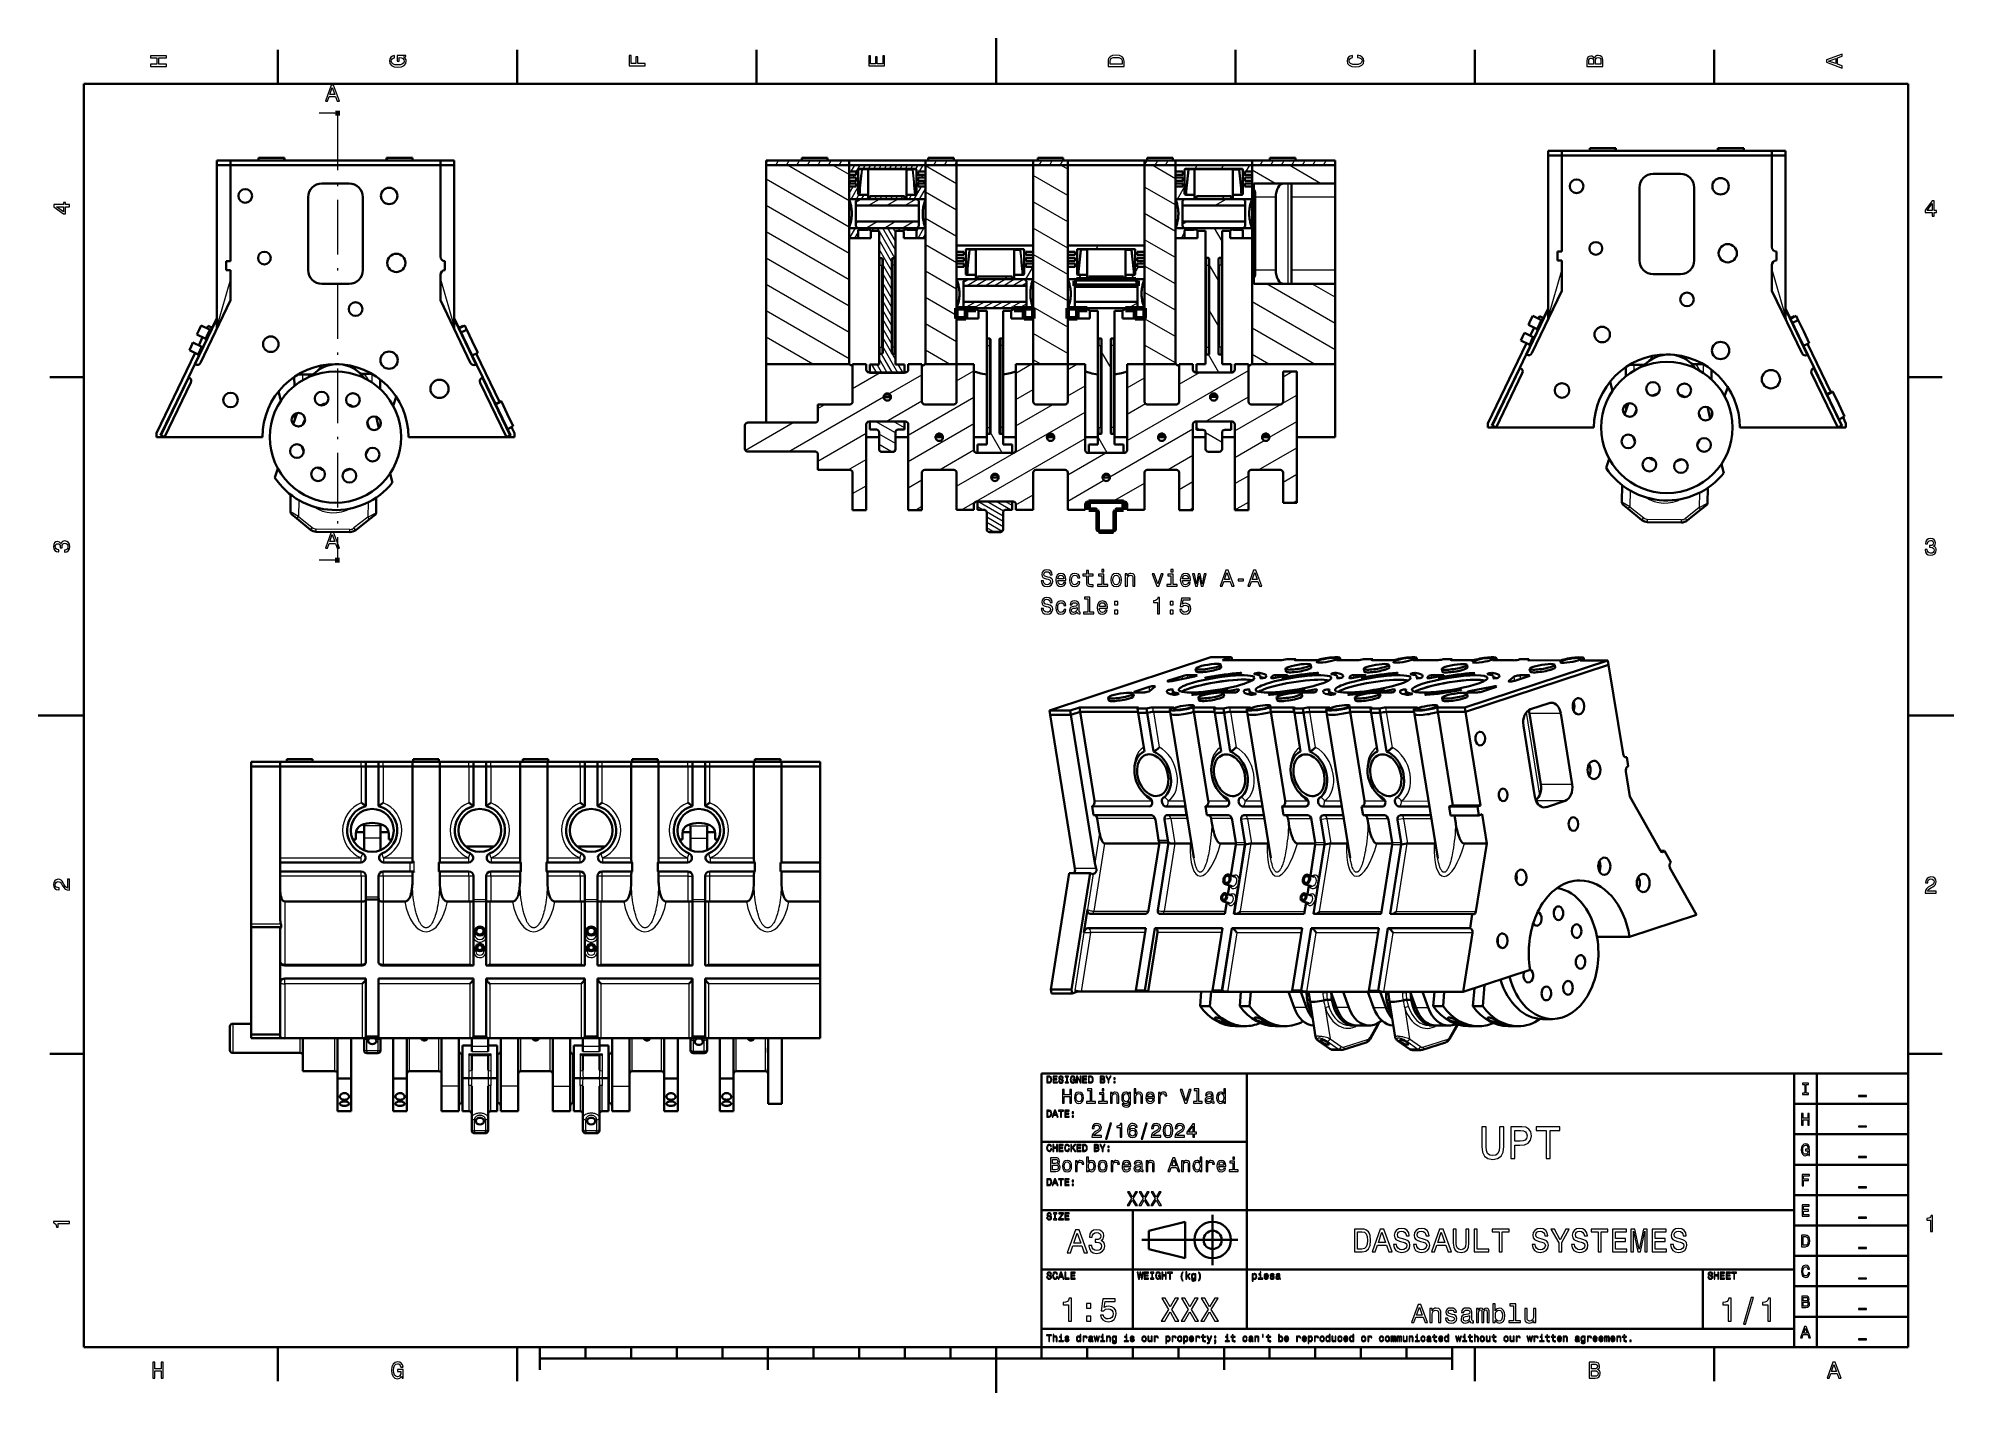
# Model space of a CAD drawing. Extents: x 0 to 420, y 0 to 297.
import ezdxf

# ---------------------------------------------------------------- set-up
doc = ezdxf.new("R2010")
doc.units = 0
doc.linetypes.add('DASHDOT', pattern=[18.5, 12, -3, 0.5, -3])

msp = doc.modelspace()

# ---------------------------------------------------------------- linework, layer by layer
at = {"color": 7, "lineweight": 35, "ltscale": 0.1875}
for p, q in [((52.5, 287), (52.5, 294.5)), ((105, 287), (105, 294.5)), ((157.5, 287), (157.5, 294.5)), ((262.5, 287), (262.5, 294.5)), ((315, 287), (315, 294.5)), ((367.5, 287), (367.5, 294.5)), ((10, 222.7), (2.5, 222.7)), ((410, 222.7), (417.5, 222.7)), ((10, 74.3), (2.5, 74.3)), ((410, 74.3), (417.5, 74.3)), ((52.5, 10), (52.5, 2.5)), ((105, 10), (105, 2.5)), ((315, 10), (315, 2.5)), ((367.5, 10), (367.5, 2.5))]:
    msp.add_line(p, q, dxfattribs=at)
at = {"color": 7, "lineweight": 35, "ltscale": 0.25}
for p, q in [((210, 287), (210, 297)), ((10, 148.5), (0, 148.5)), ((410, 148.5), (420, 148.5)), ((210, 10), (210, 0))]:
    msp.add_line(p, q, dxfattribs=at)
at = {"color": 7, "lineweight": 35}
for p, q in [((410, 287), (10, 287)), ((10, 287), (10, 10)), ((410, 10), (410, 287)), ((39.16, 233.78), (39.16, 269.17)), ((88.16, 270.17), (42.16, 270.17)), ((42.16, 269.17), (88.16, 269.17)), ((42.16, 269.17), (42.16, 248.14)), ((88.16, 269.17), (42.16, 269.17)), ((88.16, 269.17), (88.16, 249.14)), ((91.16, 233.78), (91.16, 269.17)), ((91.16, 235.63), (91.16, 269.17)), ((91.16, 235.63), (91.16, 269.17)), ((91.16, 235.63), (91.16, 269.17)), ((159.58, 269.17), (159.58, 225.54)), ((177.77, 269.17), (177.77, 229.17)), ((194.55, 269.17), (194.55, 229.17)), ((201.37, 269.17), (201.37, 229.17)), ((218.15, 269.17), (218.15, 229.17)), ((225.77, 269.17), (225.77, 229.17)), ((242.55, 269.17), (242.55, 229.17)), ((249.37, 269.17), (249.37, 229.17)), ((266.15, 269.17), (266.15, 229.17)), ((331.11, 235.9), (331.11, 271.29)), ((380.11, 272.29), (334.11, 272.29)), ((334.11, 271.29), (380.11, 271.29)), ((334.11, 271.29), (334.11, 250.25)), ((380.11, 271.29), (334.11, 271.29)), ((380.11, 271.29), (380.11, 251.25)), ((383.11, 235.9), (383.11, 271.29)), ((383.11, 237.74), (383.11, 271.29)), ((383.11, 237.74), (383.11, 271.29)), ((383.11, 237.74), (383.11, 271.29)), ((266.55, 265.17), (266.55, 243.17)), ((185.16, 248.55), (185.16, 228.05)), ((187.16, 248.55), (187.16, 228.05)), ((256.76, 248.62), (256.76, 227.86)), ((258.76, 248.62), (258.76, 227.86)), ((208.76, 230.97), (208.76, 210.47)), ((210.76, 230.97), (210.76, 210.47)), ((233.16, 230.97), (233.16, 210.47)), ((235.16, 230.97), (235.16, 210.47)), ((275.96, 223.94), (275.96, 195.15)), ((319.65, 211.66), (341.11, 211.66)), ((394.58, 211.66), (373.11, 211.66)), ((27.7, 209.55), (49.16, 209.55)), ((102.63, 209.55), (81.16, 209.55)), ((257.09, 161.28), (221.72, 149.63)), ((344.18, 160.59), (312.79, 150.25)), ((312.95, 149.27), (344.34, 159.61)), ((344.34, 159.61), (312.95, 149.27)), ((221.88, 148.66), (227.32, 114.96)), ((226.44, 148.65), (231.69, 116.12)), ((253.39, 117.27), (248.3, 148.82)), ((270.24, 117.26), (265.15, 148.82)), ((287.66, 117.26), (282.57, 148.81)), ((306.86, 117.25), (301.77, 148.8)), ((306.87, 149.28), (310.18, 128.78)), ((312.95, 149.27), (316.25, 128.77)), ((46.66, 137.34), (46.66, 102.75)), ((53.06, 137.34), (53.06, 103.95)), ((82.03, 137.34), (82.03, 117.3)), ((88.03, 137.34), (88.03, 117.3)), ((105.63, 137.34), (105.63, 117.3)), ((111.63, 137.34), (111.63, 117.3)), ((130.03, 137.34), (130.03, 117.3)), ((136.03, 137.34), (136.03, 117.3)), ((156.93, 137.34), (156.93, 117.3)), ((162.93, 137.34), (162.93, 116.3)), ((171.44, 137.34), (171.44, 116.3)), ((226.05, 113.89), (222.01, 88.4)), ((230.62, 113.89), (226.58, 88.4)), ((46.66, 102.12), (46.66, 78.58)), ((53.06, 102.12), (53.06, 78.58)), ((75.43, 93.69), (95.43, 93.69)), ((98.23, 93.69), (119.83, 93.69)), ((122.63, 93.69), (143.43, 93.69)), ((146.23, 93.69), (171.44, 93.69)), ((95.43, 90.81), (74.63, 90.81)), ((119.83, 90.81), (98.23, 90.81)), ((143.43, 90.81), (122.63, 90.81)), ((171.44, 90.81), (146.23, 90.81)), ((94.63, 77.71), (74.63, 77.71)), ((171.44, 77.71), (147.03, 77.71)), ((220, 10), (220, 70)), ((220, 70), (410, 70)), ((265, 14), (265, 70)), ((385, 10), (385, 70)), ((390, 10), (390, 70)), ((410, 70), (410, 10)), ((385, 63.33), (410, 63.33)), ((220, 55), (265, 55)), ((385, 56.67), (410, 56.67)), ((385, 50), (410, 50)), ((385, 43.33), (410, 43.33)), ((220, 40), (385, 40)), ((240, 14), (240, 40)), ((385, 36.67), (410, 36.67)), ((242, 33.5), (263, 33.5)), ((385, 30), (410, 30)), ((220, 27), (385, 27)), ((385, 23.33), (410, 23.33)), ((220, 14), (385, 14)), ((385, 16.67), (410, 16.67)), ((10, 10), (410, 10)), ((220, 10), (410, 10)), ((110, 7.5), (310, 7.5))]:
    msp.add_line(p, q, dxfattribs=at)
at = {"color": 7, "lineweight": 13, "ltscale": 0.085511}
for p, q in [((65, 280.58), (61.58, 280.58)), ((65, 182.58), (61.58, 182.58))]:
    msp.add_line(p, q, dxfattribs=at)
at = {"color": 7, "lineweight": 100, "ltscale": 0.025}
for p, q in [((65.58, 281.08), (65.58, 280.08)), ((65.58, 182.08), (65.58, 183.08))]:
    msp.add_line(p, q, dxfattribs=at)
at = {"color": 7, "linetype": 'DASHDOT', "lineweight": 13}
msp.add_line((65.58, 280.08), (65.58, 183.08), dxfattribs=at)
at = {"color": 7, "lineweight": 35, "ltscale": 0.075}
for p, q in [((42.16, 270.17), (39.16, 270.17)), ((42.16, 269.17), (39.16, 269.17)), ((42.16, 269.17), (39.16, 269.17)), ((91.16, 270.17), (88.16, 270.17)), ((91.16, 269.17), (88.16, 269.17)), ((91.16, 269.17), (88.16, 269.17)), ((334.11, 272.29), (331.11, 272.29)), ((334.11, 271.29), (331.11, 271.29)), ((334.11, 271.29), (331.11, 271.29)), ((383.11, 272.29), (380.11, 272.29)), ((383.11, 271.29), (380.11, 271.29)), ((383.11, 271.29), (380.11, 271.29)), ((284.37, 262.17), (284.37, 265.17)), ((284.37, 243.17), (284.37, 246.17)), ((178.56, 225.54), (181.56, 225.54)), ((190.76, 225.54), (193.76, 225.54)), ((250.16, 225.54), (253.16, 225.54)), ((262.36, 225.54), (265.36, 225.54)), ((272.96, 223.94), (275.96, 223.94)), ((394.79, 216.75), (393.49, 219.45)), ((102.84, 214.63), (101.54, 217.33)), ((104.14, 211.93), (102.84, 214.63)), ((396.09, 214.04), (394.79, 216.75)), ((178.56, 193.55), (181.56, 193.55)), ((190.76, 193.55), (193.76, 193.55)), ((250.16, 193.55), (253.16, 193.55)), ((262.36, 193.55), (265.36, 193.55)), ((272.96, 195.15), (275.96, 195.15)), ((68.63, 68.87), (65.63, 68.87)), ((80.83, 68.87), (77.83, 68.87)), ((137.23, 68.87), (140.23, 68.87)), ((149.43, 68.87), (152.43, 68.87)), ((160.03, 63.31), (163.03, 63.31)), ((65.63, 61.71), (68.63, 61.71)), ((77.83, 61.71), (80.83, 61.71)), ((137.23, 61.71), (140.23, 61.71)), ((149.43, 61.71), (152.43, 61.71))]:
    msp.add_line(p, q, dxfattribs=at)
at = {"color": 7, "lineweight": 35, "ltscale": 0.025}
for p, q in [((39.16, 269.17), (39.16, 270.17)), ((42.16, 269.17), (42.16, 270.17)), ((88.16, 269.17), (88.16, 270.17)), ((91.16, 269.17), (91.16, 270.17)), ((91.16, 269.17), (91.16, 270.17)), ((91.16, 269.17), (91.16, 270.17)), ((91.16, 269.17), (91.16, 270.17)), ((159.58, 270.17), (159.58, 269.17)), ((177.77, 269.17), (177.77, 270.17)), ((194.55, 269.17), (194.55, 270.17)), ((201.37, 269.17), (201.37, 270.17)), ((218.15, 269.17), (218.15, 270.17)), ((225.77, 269.17), (225.77, 270.17)), ((242.55, 269.17), (242.55, 270.17)), ((249.37, 269.17), (249.37, 270.17)), ((266.15, 269.17), (266.15, 270.17)), ((284.37, 270.17), (284.37, 269.17)), ((331.11, 271.29), (331.11, 272.29)), ((334.11, 271.29), (334.11, 272.29)), ((380.11, 271.29), (380.11, 272.29)), ((383.11, 271.29), (383.11, 272.29)), ((383.11, 271.29), (383.11, 272.29)), ((383.11, 271.29), (383.11, 272.29)), ((383.11, 271.29), (383.11, 272.29)), ((42.16, 248.14), (41.16, 248.14)), ((334.11, 250.25), (333.11, 250.25)), ((334.11, 248.25), (333.11, 248.25)), ((42.16, 246.14), (41.16, 246.14)), ((46.66, 137.34), (46.66, 138.34)), ((53.06, 137.34), (53.06, 138.34)), ((71.83, 138.34), (70.83, 138.34)), ((71.83, 137.34), (70.83, 137.34)), ((71.83, 137.34), (70.83, 137.34)), ((71.83, 137.34), (71.83, 138.34)), ((74.63, 137.34), (74.63, 138.34)), ((75.63, 138.34), (74.63, 138.34)), ((75.63, 137.34), (74.63, 137.34)), ((75.63, 137.34), (74.63, 137.34)), ((82.03, 137.34), (82.03, 138.34)), ((88.03, 137.34), (88.03, 138.34)), ((95.43, 138.34), (94.43, 138.34)), ((95.43, 137.34), (94.43, 137.34)), ((95.43, 137.34), (94.43, 137.34)), ((95.43, 137.34), (95.43, 138.34)), ((98.23, 137.34), (98.23, 138.34)), ((99.23, 138.34), (98.23, 138.34)), ((99.23, 137.34), (98.23, 137.34)), ((99.23, 137.34), (98.23, 137.34)), ((105.63, 137.34), (105.63, 138.34)), ((111.63, 137.34), (111.63, 138.34)), ((119.83, 138.34), (118.83, 138.34)), ((119.83, 137.34), (118.83, 137.34)), ((119.83, 137.34), (118.83, 137.34)), ((119.83, 137.34), (119.83, 138.34)), ((122.63, 137.34), (122.63, 138.34)), ((123.63, 138.34), (122.63, 138.34)), ((123.63, 137.34), (122.63, 137.34)), ((123.63, 137.34), (122.63, 137.34)), ((130.03, 137.34), (130.03, 138.34)), ((136.03, 137.34), (136.03, 138.34)), ((143.43, 138.34), (142.43, 138.34)), ((143.43, 137.34), (142.43, 137.34)), ((143.43, 137.34), (142.43, 137.34)), ((143.43, 137.34), (143.43, 138.34)), ((146.23, 137.34), (146.23, 138.34)), ((147.23, 138.34), (146.23, 138.34)), ((147.23, 137.34), (146.23, 137.34)), ((147.23, 137.34), (146.23, 137.34)), ((156.93, 137.34), (156.93, 138.34)), ((162.93, 137.34), (162.93, 138.34)), ((171.44, 137.34), (171.44, 138.34)), ((94.43, 107.71), (95.43, 107.71)), ((98.23, 107.71), (99.23, 107.71)), ((118.83, 107.71), (119.83, 107.71)), ((122.63, 107.71), (123.63, 107.71)), ((142.43, 107.71), (143.43, 107.71)), ((146.23, 107.71), (147.23, 107.71)), ((53.06, 77.71), (54.06, 77.71))]:
    msp.add_line(p, q, dxfattribs=at)
at = {"color": 7, "lineweight": 35, "ltscale": 0.139925}
for p, q in [((53.88, 270.77), (48.29, 270.77)), ((53.88, 270.17), (48.29, 270.17)), ((82.04, 270.77), (76.44, 270.77)), ((82.04, 270.17), (76.44, 270.17)), ((345.83, 272.89), (340.23, 272.89)), ((345.83, 272.29), (340.23, 272.29)), ((373.99, 272.89), (368.39, 272.89)), ((373.99, 272.29), (368.39, 272.29))]:
    msp.add_line(p, q, dxfattribs=at)
at = {"color": 7, "lineweight": 35, "ltscale": 0.015}
for p, q in [((48.29, 270.17), (48.29, 270.77)), ((53.89, 270.17), (53.89, 270.77)), ((53.96, 270.17), (53.96, 270.77)), ((76.36, 270.17), (76.36, 270.77)), ((76.44, 270.17), (76.44, 270.77)), ((82.04, 270.17), (82.04, 270.77)), ((167.46, 270.17), (167.46, 270.77)), ((173.06, 270.17), (173.06, 270.77)), ((195.16, 270.17), (195.16, 270.77)), ((200.76, 270.17), (200.76, 270.77)), ((219.16, 270.17), (219.16, 270.77)), ((224.76, 270.17), (224.76, 270.77)), ((243.16, 270.17), (243.16, 270.77)), ((248.76, 270.17), (248.76, 270.77)), ((270.06, 270.17), (270.06, 270.77)), ((275.66, 270.17), (275.66, 270.77)), ((340.23, 272.29), (340.23, 272.89)), ((345.83, 272.29), (345.83, 272.89)), ((345.91, 272.29), (345.91, 272.89)), ((368.31, 272.29), (368.31, 272.89)), ((368.39, 272.29), (368.39, 272.89)), ((373.99, 272.29), (373.99, 272.89)), ((177.77, 265.17), (177.77, 265.77)), ((194.55, 265.17), (194.55, 265.77)), ((249.37, 265.17), (249.37, 265.77)), ((266.15, 265.17), (266.15, 265.77)), ((201.37, 248.89), (201.37, 249.49)), ((201.37, 247.59), (201.37, 248.19)), ((218.15, 248.89), (218.15, 249.49)), ((218.15, 247.59), (218.15, 248.19)), ((225.77, 248.89), (225.77, 249.49)), ((225.77, 247.59), (225.77, 248.19)), ((242.55, 248.89), (242.55, 249.49)), ((242.55, 247.59), (242.55, 248.19)), ((54.53, 138.34), (54.53, 138.94)), ((60.13, 138.34), (60.13, 138.94)), ((82.23, 138.34), (82.23, 138.94)), ((87.83, 138.34), (87.83, 138.94)), ((106.23, 138.34), (106.23, 138.94)), ((111.83, 138.34), (111.83, 138.94)), ((130.23, 138.34), (130.23, 138.94)), ((135.83, 138.34), (135.83, 138.94)), ((157.13, 138.34), (157.13, 138.94)), ((162.73, 138.34), (162.73, 138.94))]:
    msp.add_line(p, q, dxfattribs=at)
at = {"color": 7, "lineweight": 35, "ltscale": 7.48634e-05}
for p, q in [((53.89, 270.77), (53.88, 270.77)), ((53.89, 270.17), (53.88, 270.17)), ((53.96, 270.77), (53.96, 270.77)), ((53.96, 270.17), (53.96, 270.17))]:
    msp.add_line(p, q, dxfattribs=at)
at = {"color": 7, "lineweight": 35, "ltscale": 0.001905}
for p, q in [((53.96, 270.77), (53.89, 270.77)), ((53.96, 270.17), (53.89, 270.17)), ((345.91, 272.89), (345.83, 272.89)), ((345.91, 272.29), (345.83, 272.29))]:
    msp.add_line(p, q, dxfattribs=at)
at = {"color": 7, "lineweight": 35, "ltscale": 0.00416}
msp.add_line((76.53, 270.77), (76.36, 270.77), dxfattribs=at)
at = {"color": 7, "lineweight": 35, "ltscale": 0.00198}
for p, q in [((76.44, 270.17), (76.36, 270.17)), ((368.39, 272.29), (368.31, 272.29))]:
    msp.add_line(p, q, dxfattribs=at)
at = {"color": 7, "lineweight": 35, "ltscale": 7.47681e-05}
for p, q in [((82.04, 270.77), (82.04, 270.77)), ((82.04, 270.17), (82.04, 270.17)), ((345.83, 272.89), (345.83, 272.89)), ((345.83, 272.29), (345.83, 272.29)), ((345.91, 272.89), (345.91, 272.89)), ((345.91, 272.29), (345.91, 272.29)), ((373.99, 272.89), (373.99, 272.89)), ((373.99, 272.29), (373.99, 272.29))]:
    msp.add_line(p, q, dxfattribs=at)
at = {"color": 7, "lineweight": 35, "ltscale": 0.454601}
for p, q in [((159.58, 270.17), (177.77, 270.17)), ((159.58, 269.17), (177.77, 269.17)), ((159.58, 269.17), (177.77, 269.17)), ((177.77, 225.54), (159.58, 225.54))]:
    msp.add_line(p, q, dxfattribs=at)
at = {"color": 7, "lineweight": 13, "ltscale": 0.020724}
msp.add_line((159.58, 269.46), (160, 270.17), dxfattribs=at)
at = {"color": 7, "lineweight": 13, "ltscale": 0.028867}
for p, q in [((161.73, 269.17), (162.31, 270.17)), ((164.04, 269.17), (164.62, 270.17)), ((173.28, 269.17), (173.85, 270.17)), ((175.59, 269.17), (176.16, 270.17)), ((221.78, 269.17), (222.35, 270.17)), ((242.56, 269.17), (243.14, 270.17)), ((244.87, 269.17), (245.45, 270.17)), ((247.18, 269.17), (247.76, 270.17)), ((272.58, 269.17), (273.16, 270.17)), ((277.2, 269.17), (277.78, 270.17)), ((281.82, 269.17), (282.4, 270.17))]:
    msp.add_line(p, q, dxfattribs=at)
at = {"color": 7, "lineweight": 13, "ltscale": 0.390201}
msp.add_line((177.77, 261.37), (164.25, 269.17), dxfattribs=at)
at = {"color": 7, "lineweight": 13, "ltscale": 0.028868}
for p, q in [((166.35, 269.17), (166.93, 270.17)), ((168.66, 269.17), (169.24, 270.17)), ((170.97, 269.17), (171.55, 270.17)), ((196.37, 269.17), (196.95, 270.17)), ((198.68, 269.17), (199.26, 270.17)), ((219.47, 269.17), (220.04, 270.17)), ((224.08, 269.17), (224.66, 270.17)), ((267.96, 269.17), (268.54, 270.17)), ((270.27, 269.17), (270.85, 270.17)), ((274.89, 269.17), (275.47, 270.17)), ((279.51, 269.17), (280.09, 270.17))]:
    msp.add_line(p, q, dxfattribs=at)
at = {"color": 7, "lineweight": 35, "ltscale": 0.066765}
for p, q in [((170.13, 270.77), (167.46, 270.77)), ((197.83, 270.77), (195.16, 270.77)), ((221.83, 270.77), (219.16, 270.77)), ((245.83, 270.77), (243.16, 270.77)), ((272.73, 270.77), (270.06, 270.77)), ((57.2, 138.94), (54.53, 138.94)), ((84.9, 138.94), (82.23, 138.94)), ((108.9, 138.94), (106.23, 138.94)), ((132.9, 138.94), (130.23, 138.94)), ((159.8, 138.94), (157.13, 138.94))]:
    msp.add_line(p, q, dxfattribs=at)
at = {"color": 7, "lineweight": 35, "ltscale": 0.073235}
for p, q in [((173.06, 270.77), (170.13, 270.77)), ((200.76, 270.77), (197.83, 270.77)), ((224.76, 270.77), (221.83, 270.77)), ((248.76, 270.77), (245.83, 270.77)), ((275.66, 270.77), (272.73, 270.77)), ((60.13, 138.94), (57.2, 138.94)), ((87.83, 138.94), (84.9, 138.94)), ((111.83, 138.94), (108.9, 138.94)), ((135.83, 138.94), (132.9, 138.94)), ((162.73, 138.94), (159.8, 138.94))]:
    msp.add_line(p, q, dxfattribs=at)
at = {"color": 7, "lineweight": 13, "ltscale": 0.101526}
msp.add_line((177.77, 267.14), (174.25, 269.17), dxfattribs=at)
at = {"color": 7, "lineweight": 35, "ltscale": 0.419497}
for p, q in [((194.55, 270.17), (177.77, 270.17)), ((177.77, 269.17), (194.55, 269.17)), ((194.55, 269.17), (177.77, 269.17)), ((194.55, 269.17), (177.77, 269.17)), ((218.15, 270.17), (201.37, 270.17)), ((201.37, 269.17), (218.15, 269.17)), ((218.15, 269.17), (201.37, 269.17)), ((242.55, 270.17), (225.77, 270.17)), ((225.77, 269.17), (242.55, 269.17)), ((242.55, 269.17), (225.77, 269.17)), ((266.15, 270.17), (249.37, 270.17)), ((249.37, 269.17), (266.15, 269.17)), ((249.37, 269.17), (266.15, 269.17)), ((266.15, 269.17), (249.37, 269.17)), ((218.15, 251.59), (201.37, 251.59)), ((242.55, 251.59), (225.77, 251.59))]:
    msp.add_line(p, q, dxfattribs=at)
at = {"color": 7, "lineweight": 35, "ltscale": 0.035}
for p, q in [((177.77, 267.77), (177.77, 269.17)), ((194.55, 267.77), (194.55, 269.17)), ((249.37, 267.77), (249.37, 269.17)), ((266.15, 267.77), (266.15, 269.17)), ((201.37, 250.19), (201.37, 251.59)), ((218.15, 250.19), (218.15, 251.59)), ((225.77, 250.19), (225.77, 251.59)), ((242.55, 250.19), (242.55, 251.59)), ((384.19, 235.5), (385.45, 236.11)), ((92.24, 233.39), (93.5, 234)), ((92.68, 232.47), (93.95, 233.08)), ((384.63, 234.59), (385.89, 235.2)), ((95.12, 227.43), (96.38, 228.04)), ((387.07, 229.55), (388.33, 230.15)), ((392.18, 218.94), (393.44, 219.55)), ((392.23, 218.84), (393.49, 219.45)), ((100.23, 216.83), (101.49, 217.43)), ((100.28, 216.72), (101.54, 217.33)), ((102.88, 211.32), (104.14, 211.93)), ((183.76, 211.18), (182.36, 211.18)), ((189.96, 211.18), (188.56, 211.18)), ((253.96, 211.14), (255.36, 211.14)), ((260.16, 211.14), (261.56, 211.14)), ((394.83, 213.43), (396.09, 214.04)), ((207.36, 193.6), (205.96, 193.6)), ((213.56, 193.6), (212.16, 193.6)), ((231.76, 193.6), (230.36, 193.6)), ((237.96, 193.6), (236.56, 193.6)), ((94.43, 61.72), (93.03, 61.72)), ((100.63, 61.72), (99.23, 61.72)), ((118.83, 61.72), (117.43, 61.72)), ((125.03, 61.72), (123.63, 61.72))]:
    msp.add_line(p, q, dxfattribs=at)
at = {"color": 7, "lineweight": 13, "ltscale": 0.006413}
msp.add_line((177.77, 268.95), (177.9, 269.17), dxfattribs=at)
at = {"color": 7, "lineweight": 13, "ltscale": 0.040414}
for p, q in [((178.24, 267.77), (179.05, 269.17)), ((193.25, 267.77), (194.06, 269.17)), ((264.85, 267.77), (265.65, 269.17))]:
    msp.add_line(p, q, dxfattribs=at)
at = {"color": 7, "lineweight": 13, "ltscale": 0.041764}
msp.add_line((179.37, 267.73), (180.21, 269.17), dxfattribs=at)
at = {"color": 7, "lineweight": 13, "ltscale": 0.023094}
for p, q in [((180.9, 268.37), (181.36, 269.17)), ((182.05, 268.37), (182.52, 269.17)), ((183.21, 268.37), (183.67, 269.17)), ((184.36, 268.37), (184.82, 269.17)), ((185.52, 268.37), (185.98, 269.17)), ((186.67, 268.37), (187.13, 269.17)), ((187.83, 268.37), (188.29, 269.17)), ((188.98, 268.37), (189.44, 269.17)), ((190.14, 268.37), (190.6, 269.17)), ((191.29, 268.37), (191.75, 269.17)), ((253.64, 268.37), (254.11, 269.17)), ((259.42, 268.37), (259.88, 269.17)), ((231.95, 250.79), (232.41, 251.59))]:
    msp.add_line(p, q, dxfattribs=at)
at = {"color": 7, "lineweight": 13, "ltscale": 0.023697}
msp.add_line((192.43, 268.35), (192.91, 269.17), dxfattribs=at)
at = {"color": 7, "lineweight": 35, "ltscale": 0.170503}
for p, q in [((194.55, 270.17), (201.37, 270.17)), ((194.55, 269.17), (201.37, 269.17)), ((194.55, 269.17), (201.37, 269.17)), ((242.55, 270.17), (249.37, 270.17)), ((242.55, 269.17), (249.37, 269.17)), ((242.55, 269.17), (249.37, 269.17)), ((201.37, 225.54), (194.55, 225.54)), ((249.37, 225.54), (242.55, 225.54))]:
    msp.add_line(p, q, dxfattribs=at)
at = {"color": 7, "lineweight": 13, "ltscale": 0.004578}
msp.add_line((194.55, 270.02), (194.64, 270.17), dxfattribs=at)
at = {"color": 7, "lineweight": 13, "ltscale": 0.19688}
for p, q in [((201.37, 265.07), (194.55, 269)), ((201.37, 259.29), (194.55, 263.23)), ((249.37, 260.45), (242.55, 264.38)), ((201.37, 253.52), (194.55, 257.46)), ((249.37, 254.67), (242.55, 258.61)), ((249.37, 248.9), (242.55, 252.84)), ((201.37, 247.74), (194.55, 251.68)), ((201.37, 241.97), (194.55, 245.91)), ((249.37, 243.13), (242.55, 247.06)), ((201.37, 236.2), (194.55, 240.14)), ((249.37, 237.35), (242.55, 241.29)), ((249.37, 231.58), (242.55, 235.52)), ((201.37, 230.42), (194.55, 234.36)), ((249.37, 225.81), (242.55, 229.74))]:
    msp.add_line(p, q, dxfattribs=at)
at = {"color": 7, "lineweight": 13, "ltscale": 0.018885}
msp.add_line((200.99, 269.17), (201.37, 269.83), dxfattribs=at)
at = {"color": 7, "lineweight": 35, "ltscale": 0.190503}
for p, q in [((218.15, 270.17), (225.77, 270.17)), ((218.15, 269.17), (225.77, 269.17)), ((218.15, 269.17), (225.77, 269.17)), ((225.77, 225.54), (218.15, 225.54))]:
    msp.add_line(p, q, dxfattribs=at)
at = {"color": 7, "lineweight": 13, "ltscale": 0.04379}
msp.add_line((225.77, 268.3), (224.25, 269.17), dxfattribs=at)
at = {"color": 7, "lineweight": 13, "ltscale": 0.147714}
msp.add_line((249.37, 266.22), (244.25, 269.17), dxfattribs=at)
at = {"color": 7, "lineweight": 35, "ltscale": 0.455502}
for p, q in [((266.15, 270.17), (284.37, 270.17)), ((266.15, 269.17), (284.37, 269.17)), ((266.15, 269.17), (284.37, 269.17)), ((284.37, 225.54), (266.15, 225.54))]:
    msp.add_line(p, q, dxfattribs=at)
at = {"color": 7, "lineweight": 13, "ltscale": 0.00415}
msp.add_line((266.15, 270.03), (266.23, 270.17), dxfattribs=at)
at = {"color": 7, "lineweight": 13, "ltscale": 0.2}
msp.add_line((281.18, 265.17), (274.25, 269.17), dxfattribs=at)
at = {"color": 7, "lineweight": 13, "ltscale": 0.011961}
msp.add_line((284.13, 269.17), (284.37, 269.59), dxfattribs=at)
at = {"color": 7, "lineweight": 13, "ltscale": 0.003375}
msp.add_line((284.37, 269.11), (284.25, 269.17), dxfattribs=at)
at = {"color": 7, "lineweight": 35, "ltscale": 0.1}
for p, q in [((284.37, 269.17), (284.37, 265.17)), ((243.5, 31.5), (243.5, 35.5))]:
    msp.add_line(p, q, dxfattribs=at)
at = {"color": 7, "lineweight": 35, "ltscale": 0.004159}
msp.add_line((368.48, 272.89), (368.31, 272.89), dxfattribs=at)
at = {"color": 7, "lineweight": 35, "ltscale": 0.15}
for p, q in [((62.16, 265.17), (68.16, 265.17)), ((354.11, 267.29), (360.11, 267.29)), ((360.11, 245.29), (354.11, 245.29)), ((68.16, 243.17), (62.16, 243.17)), ((88.03, 138.34), (82.03, 138.34)), ((88.03, 137.34), (82.03, 137.34)), ((88.03, 137.34), (82.03, 137.34)), ((111.63, 138.34), (105.63, 138.34)), ((111.63, 137.34), (105.63, 137.34)), ((111.63, 137.34), (105.63, 137.34)), ((136.03, 138.34), (130.03, 138.34)), ((136.03, 137.34), (130.03, 137.34)), ((136.03, 137.34), (130.03, 137.34)), ((162.93, 138.34), (156.93, 138.34)), ((162.93, 137.34), (156.93, 137.34)), ((162.93, 137.34), (156.93, 137.34))]:
    msp.add_line(p, q, dxfattribs=at)
at = {"color": 7, "lineweight": 13}
for p, q in [((177.77, 255.6), (159.58, 266.1)), ((273.96, 265.17), (273.96, 243.17)), ((177.77, 249.82), (159.58, 260.32)), ((177.77, 244.05), (159.58, 254.55)), ((177.77, 238.28), (159.58, 248.77)), ((177.77, 232.5), (159.58, 243)), ((177.77, 226.73), (159.58, 237.23)), ((284.37, 228.69), (266.15, 239.21)), ((238.76, 208.81), (265.36, 224.17)), ((164.54, 206.37), (185.36, 218.39)), ((201.36, 198.76), (229.56, 215.04)), ((234.95, 200.84), (253.16, 211.35)), ((202.42, 193.6), (229.56, 209.27)), ((147.03, 93.97), (171.44, 93.97)), ((95.43, 90.72), (74.63, 90.72)), ((94.63, 89.65), (74.63, 89.65)), ((119.83, 90.72), (98.23, 90.72)), ((143.43, 90.72), (122.63, 90.72)), ((171.44, 90.72), (146.23, 90.72)), ((171.44, 89.65), (147.03, 89.65))]:
    msp.add_line(p, q, dxfattribs=at)
at = {"color": 7, "lineweight": 35, "ltscale": 0.04006}
for p, q in [((179.37, 267.77), (177.77, 267.77)), ((179.37, 267.07), (177.77, 267.07)), ((179.37, 266.47), (177.77, 266.47)), ((179.37, 265.77), (177.77, 265.77)), ((179.37, 265.17), (177.77, 265.17)), ((179.37, 264.47), (177.77, 264.47)), ((227.37, 250.19), (225.77, 250.19)), ((227.37, 249.49), (225.77, 249.49)), ((227.37, 248.89), (225.77, 248.89)), ((227.37, 248.19), (225.77, 248.19)), ((227.37, 247.59), (225.77, 247.59)), ((227.37, 246.89), (225.77, 246.89))]:
    msp.add_line(p, q, dxfattribs=at)
at = {"color": 7, "lineweight": 35, "ltscale": 0.014999}
for p, q in [((177.77, 266.47), (177.77, 267.07)), ((194.55, 266.47), (194.55, 267.07)), ((249.37, 266.47), (249.37, 267.07)), ((266.15, 266.47), (266.15, 267.07))]:
    msp.add_line(p, q, dxfattribs=at)
at = {"color": 7, "lineweight": 13, "ltscale": 0.003526}
msp.add_line((177.77, 266.95), (177.84, 267.07), dxfattribs=at)
at = {"color": 7, "lineweight": 13, "ltscale": 0.017321}
for p, q in [((177.9, 265.17), (178.24, 265.77)), ((194.06, 265.17), (194.41, 265.77)), ((241.65, 247.59), (241.99, 248.19))]:
    msp.add_line(p, q, dxfattribs=at)
at = {"color": 7, "lineweight": 13, "ltscale": 0.01732}
for p, q in [((178.65, 266.47), (178.99, 267.07)), ((193.66, 266.47), (194, 267.07))]:
    msp.add_line(p, q, dxfattribs=at)
at = {"color": 7, "lineweight": 13, "ltscale": 0.03601}
for p, q in [((179.05, 265.17), (179.77, 266.42)), ((179.05, 253.17), (179.77, 254.42))]:
    msp.add_line(p, q, dxfattribs=at)
at = {"color": 7, "lineweight": 35, "ltscale": 0.0175}
for p, q in [((179.37, 267.07), (179.37, 267.77)), ((179.37, 265.77), (179.37, 266.47)), ((179.37, 264.47), (179.37, 265.17)), ((192.95, 267.07), (192.95, 267.77)), ((192.95, 265.77), (192.95, 266.47)), ((192.95, 264.47), (192.95, 265.17)), ((250.97, 267.07), (250.97, 267.77)), ((250.97, 265.77), (250.97, 266.47)), ((250.97, 264.47), (250.97, 265.17)), ((264.55, 267.07), (264.55, 267.77)), ((264.55, 265.77), (264.55, 266.47)), ((264.55, 264.47), (264.55, 265.17)), ((202.97, 249.49), (202.97, 250.19)), ((202.97, 248.19), (202.97, 248.89)), ((216.55, 249.49), (216.55, 250.19)), ((216.55, 248.19), (216.55, 248.89)), ((227.37, 249.49), (227.37, 250.19)), ((227.37, 248.19), (227.37, 248.89)), ((240.95, 249.49), (240.95, 250.19)), ((240.95, 248.19), (240.95, 248.89)), ((202.97, 246.89), (202.97, 247.59)), ((216.55, 246.89), (216.55, 247.59)), ((227.37, 246.89), (227.37, 247.59)), ((240.95, 246.89), (240.95, 247.59))]:
    msp.add_line(p, q, dxfattribs=at)
at = {"color": 7, "lineweight": 13, "ltscale": 0.01779}
for p, q in [((180.48, 268.17), (179.77, 268.17)), ((192.54, 268.17), (191.83, 268.17))]:
    msp.add_line(p, q, dxfattribs=at)
at = {"color": 7, "lineweight": 35, "ltscale": 0.13186}
for p, q in [((179.77, 268.17), (179.77, 262.9)), ((192.54, 268.17), (192.54, 262.9)), ((251.37, 268.17), (251.37, 262.9)), ((264.14, 268.17), (264.14, 262.9)), ((203.37, 250.59), (203.37, 245.32)), ((227.77, 250.59), (227.77, 245.32))]:
    msp.add_line(p, q, dxfattribs=at)
at = {"color": 7, "lineweight": 35, "ltscale": 0.309318}
for p, q in [((192.34, 268.37), (179.97, 268.37)), ((251.57, 268.37), (263.94, 268.37)), ((215.94, 250.79), (203.57, 250.79)), ((240.34, 250.79), (227.97, 250.79))]:
    msp.add_line(p, q, dxfattribs=at)
at = {"color": 7, "lineweight": 13, "ltscale": 0.00621}
for p, q in [((180.66, 268.37), (180.66, 268.13)), ((191.66, 268.13), (191.66, 268.37)), ((252.26, 268.37), (252.26, 268.13)), ((263.26, 268.13), (263.26, 268.37)), ((204.26, 250.79), (204.26, 250.54)), ((215.26, 250.54), (215.26, 250.79)), ((228.66, 250.79), (228.66, 250.54)), ((239.66, 250.54), (239.66, 250.79))]:
    msp.add_line(p, q, dxfattribs=at)
at = {"color": 7, "lineweight": 13, "ltscale": 0.032445}
for p, q in [((181.96, 268.13), (180.66, 268.13)), ((190.36, 268.13), (191.66, 268.13)), ((253.56, 268.13), (252.26, 268.13)), ((229.96, 250.54), (228.66, 250.54)), ((238.36, 250.54), (239.66, 250.54))]:
    msp.add_line(p, q, dxfattribs=at)
at = {"color": 7, "lineweight": 13, "ltscale": 0.21}
for p, q in [((190.36, 268.17), (181.96, 268.17)), ((261.96, 268.17), (253.56, 268.17)), ((213.96, 250.59), (205.56, 250.59)), ((238.36, 250.59), (229.96, 250.59))]:
    msp.add_line(p, q, dxfattribs=at)
at = {"color": 7, "lineweight": 35, "ltscale": 0.001209}
for p, q in [((181.96, 268.17), (181.96, 268.13)), ((190.36, 268.17), (190.36, 268.13)), ((253.56, 268.13), (253.56, 268.17)), ((261.96, 268.13), (261.96, 268.17))]:
    msp.add_line(p, q, dxfattribs=at)
at = {"color": 7, "lineweight": 35, "ltscale": 0.135704}
for p, q in [((181.96, 262.7), (181.96, 268.13)), ((190.36, 268.13), (190.36, 262.7)), ((253.56, 268.13), (253.56, 262.7)), ((261.96, 268.13), (261.96, 262.7))]:
    msp.add_line(p, q, dxfattribs=at)
at = {"color": 7, "lineweight": 13, "ltscale": 0.020039}
for p, q in [((192.54, 266.55), (192.95, 267.24)), ((264.14, 266.56), (264.55, 267.26))]:
    msp.add_line(p, q, dxfattribs=at)
at = {"color": 7, "lineweight": 13, "ltscale": 0.035453}
msp.add_line((192.54, 264.55), (193.25, 265.77), dxfattribs=at)
at = {"color": 7, "lineweight": 35, "ltscale": 0.040059}
for p, q in [((194.55, 267.77), (192.95, 267.77)), ((194.55, 267.07), (192.95, 267.07)), ((194.55, 266.47), (192.95, 266.47)), ((194.55, 265.77), (192.95, 265.77)), ((194.55, 265.17), (192.95, 265.17)), ((249.37, 267.77), (250.97, 267.77)), ((249.37, 267.07), (250.97, 267.07)), ((249.37, 266.47), (250.97, 266.47)), ((249.37, 265.77), (250.97, 265.77)), ((249.37, 265.17), (250.97, 265.17)), ((264.55, 267.77), (266.15, 267.77)), ((264.55, 267.07), (266.15, 267.07)), ((264.55, 266.47), (266.15, 266.47)), ((264.55, 265.77), (266.15, 265.77)), ((264.55, 265.17), (266.15, 265.17)), ((194.55, 264.47), (192.95, 264.47)), ((249.37, 264.47), (250.97, 264.47)), ((264.55, 264.47), (266.15, 264.47)), ((202.97, 250.19), (201.37, 250.19)), ((202.97, 249.49), (201.37, 249.49)), ((202.97, 248.89), (201.37, 248.89)), ((202.97, 248.19), (201.37, 248.19)), ((218.15, 250.19), (216.55, 250.19)), ((218.15, 249.49), (216.55, 249.49)), ((218.15, 248.89), (216.55, 248.89)), ((218.15, 248.19), (216.55, 248.19)), ((242.55, 250.19), (240.95, 250.19)), ((242.55, 249.49), (240.95, 249.49)), ((242.55, 248.89), (240.95, 248.89)), ((242.55, 248.19), (240.95, 248.19)), ((202.97, 247.59), (201.37, 247.59)), ((202.97, 246.89), (201.37, 246.89)), ((218.15, 247.59), (216.55, 247.59)), ((218.15, 246.89), (216.55, 246.89)), ((242.55, 247.59), (240.95, 247.59)), ((242.55, 246.89), (240.95, 246.89))]:
    msp.add_line(p, q, dxfattribs=at)
at = {"color": 7, "lineweight": 13, "ltscale": 0.00697}
msp.add_line((194.41, 267.77), (194.55, 268.02), dxfattribs=at)
at = {"color": 7, "lineweight": 13, "ltscale": 0.219974}
for p, q in [((225.77, 262.53), (218.15, 266.92)), ((225.77, 256.75), (218.15, 261.15)), ((225.77, 250.98), (218.15, 255.38)), ((225.77, 245.2), (218.15, 249.6)), ((225.77, 239.43), (218.15, 243.83)), ((225.77, 233.66), (218.15, 238.06)), ((225.77, 227.88), (218.15, 232.28))]:
    msp.add_line(p, q, dxfattribs=at)
at = {"color": 7, "lineweight": 13, "ltscale": 0.017791}
for p, q in [((252.08, 268.17), (251.37, 268.17)), ((264.14, 268.17), (263.43, 268.17)), ((204.08, 250.59), (203.37, 250.59)), ((216.14, 250.59), (215.43, 250.59)), ((228.48, 250.59), (227.77, 250.59)), ((240.54, 250.59), (239.83, 250.59))]:
    msp.add_line(p, q, dxfattribs=at)
at = {"color": 7, "lineweight": 13, "ltscale": 0.032446}
for p, q in [((261.96, 268.13), (263.26, 268.13)), ((205.56, 250.54), (204.26, 250.54)), ((213.96, 250.54), (215.26, 250.54))]:
    msp.add_line(p, q, dxfattribs=at)
at = {"color": 7, "lineweight": 13, "ltscale": 0.145243}
msp.add_line((271.18, 265.17), (266.15, 268.08), dxfattribs=at)
at = {"color": 7, "lineweight": 35, "ltscale": 0.445491}
for p, q in [((266.55, 265.17), (284.37, 265.17)), ((266.55, 243.17), (284.37, 243.17))]:
    msp.add_line(p, q, dxfattribs=at)
at = {"color": 7, "lineweight": 35, "ltscale": 0.074961}
for p, q in [((274.76, 265.17), (274.76, 262.17)), ((274.76, 246.17), (274.76, 243.18))]:
    msp.add_line(p, q, dxfattribs=at)
at = {"color": 7, "lineweight": 35, "ltscale": 0.4}
for p, q in [((59.16, 262.17), (59.16, 246.17)), ((71.16, 246.17), (71.16, 262.17)), ((266.86, 246.17), (266.86, 262.17)), ((271.36, 246.17), (271.36, 262.17)), ((274.76, 246.17), (274.76, 262.17)), ((284.37, 246.17), (284.37, 262.17)), ((351.11, 264.29), (351.11, 248.29)), ((363.11, 248.29), (363.11, 264.29))]:
    msp.add_line(p, q, dxfattribs=at)
at = {"color": 7, "lineweight": 35, "ltscale": 0.068163}
for p, q in [((177.77, 264.47), (177.77, 261.75)), ((194.55, 264.47), (194.55, 261.75)), ((249.37, 261.75), (249.37, 264.47)), ((266.15, 261.75), (266.15, 264.47)), ((201.37, 246.89), (201.37, 244.17)), ((218.15, 246.89), (218.15, 244.17)), ((225.77, 246.89), (225.77, 244.17)), ((242.55, 246.89), (242.55, 244.17))]:
    msp.add_line(p, q, dxfattribs=at)
at = {"color": 7, "lineweight": 13, "ltscale": 0.043941}
msp.add_line((177.77, 262.95), (178.65, 264.47), dxfattribs=at)
at = {"color": 7, "lineweight": 35, "ltscale": 0.050079}
for p, q in [((179.77, 261.75), (177.77, 261.75)), ((194.55, 261.75), (192.54, 261.75)), ((249.37, 261.75), (251.37, 261.75)), ((264.14, 261.75), (266.15, 261.75)), ((179.77, 255.4), (177.77, 255.4)), ((179.77, 253.17), (177.77, 253.17)), ((194.55, 255.4), (192.54, 255.4)), ((194.55, 253.17), (192.54, 253.17)), ((249.37, 255.4), (251.37, 255.4)), ((249.37, 253.17), (251.37, 253.17)), ((264.14, 255.4), (266.15, 255.4)), ((264.14, 253.17), (266.15, 253.17)), ((203.37, 244.17), (201.37, 244.17)), ((218.15, 244.17), (216.14, 244.17)), ((227.77, 244.17), (225.77, 244.17)), ((242.55, 244.17), (240.54, 244.17)), ((203.37, 237.82), (201.37, 237.82)), ((203.37, 235.59), (201.37, 235.59)), ((218.15, 237.82), (216.14, 237.82)), ((218.15, 235.59), (216.14, 235.59)), ((227.77, 237.82), (225.77, 237.82)), ((227.77, 235.59), (225.77, 235.59)), ((242.55, 237.82), (240.54, 237.82)), ((242.55, 235.59), (240.54, 235.59))]:
    msp.add_line(p, q, dxfattribs=at)
at = {"color": 7, "lineweight": 13, "ltscale": 0.07719}
msp.add_line((178.23, 261.75), (179.77, 264.42), dxfattribs=at)
at = {"color": 7, "lineweight": 35, "ltscale": 0.01421}
for p, q in [((179.26, 261.34), (179.66, 261.75)), ((193.06, 261.34), (192.66, 261.75)), ((250.86, 261.34), (251.26, 261.75)), ((264.66, 261.34), (264.26, 261.75)), ((179.26, 255.8), (179.66, 255.4)), ((193.06, 255.8), (192.66, 255.4)), ((250.86, 255.8), (251.26, 255.4)), ((264.66, 255.8), (264.26, 255.4)), ((202.86, 243.76), (203.26, 244.17)), ((216.66, 243.76), (216.26, 244.17)), ((227.26, 243.76), (227.66, 244.17)), ((241.06, 243.76), (240.66, 244.17)), ((202.86, 238.22), (203.26, 237.82)), ((216.66, 238.22), (216.26, 237.82)), ((227.26, 238.22), (227.66, 237.82)), ((241.06, 238.22), (240.66, 237.82))]:
    msp.add_line(p, q, dxfattribs=at)
at = {"color": 7, "lineweight": 13, "ltscale": 0.034501}
msp.add_line((179.26, 261.06), (180.45, 261.75), dxfattribs=at)
at = {"color": 7, "lineweight": 35, "ltscale": 0.025431}
for p, q in [((179.26, 261.34), (179.26, 260.33)), ((193.06, 261.34), (193.06, 260.33)), ((250.86, 261.34), (250.86, 260.33)), ((264.66, 261.34), (264.66, 260.33)), ((179.26, 256.82), (179.26, 255.8)), ((193.06, 256.82), (193.06, 255.8)), ((250.86, 256.82), (250.86, 255.8)), ((264.66, 256.82), (264.66, 255.8)), ((202.86, 243.76), (202.86, 242.75)), ((216.66, 243.76), (216.66, 242.75)), ((227.26, 243.76), (227.26, 242.75)), ((241.06, 243.76), (241.06, 242.75)), ((202.86, 239.24), (202.86, 238.22)), ((216.66, 239.24), (216.66, 238.22)), ((227.26, 239.24), (227.26, 238.22)), ((241.06, 239.24), (241.06, 238.22))]:
    msp.add_line(p, q, dxfattribs=at)
at = {"color": 7, "lineweight": 13, "ltscale": 0.027542}
msp.add_line((179.38, 261.75), (179.93, 262.7), dxfattribs=at)
at = {"color": 7, "lineweight": 35, "ltscale": 0.325}
for p, q in [((192.66, 261.75), (179.66, 261.75)), ((251.26, 261.75), (264.26, 261.75)), ((192.66, 255.4), (179.66, 255.4)), ((251.26, 255.4), (264.26, 255.4)), ((216.26, 244.17), (203.26, 244.17)), ((240.66, 244.17), (227.66, 244.17)), ((216.26, 237.82), (203.26, 237.82)), ((240.66, 237.82), (227.66, 237.82)), ((365, 14), (365, 27))]:
    msp.add_line(p, q, dxfattribs=at)
at = {"color": 7, "lineweight": 35, "ltscale": 0.05467}
for p, q in [((181.96, 261.75), (179.77, 261.75)), ((251.37, 261.75), (253.56, 261.75)), ((261.96, 261.75), (264.14, 261.75)), ((181.96, 255.4), (179.77, 255.4)), ((251.37, 255.4), (253.56, 255.4)), ((261.96, 255.4), (264.14, 255.4)), ((205.56, 244.17), (203.37, 244.17)), ((216.14, 244.17), (213.96, 244.17)), ((229.96, 244.17), (227.77, 244.17)), ((240.54, 244.17), (238.36, 244.17)), ((205.56, 237.82), (203.37, 237.82)), ((216.14, 237.82), (213.96, 237.82)), ((229.96, 237.82), (227.77, 237.82)), ((240.54, 237.82), (238.36, 237.82))]:
    msp.add_line(p, q, dxfattribs=at)
at = {"color": 7, "lineweight": 35, "ltscale": 0.049625}
for p, q in [((181.96, 262.7), (179.97, 262.7)), ((192.34, 262.7), (190.36, 262.7)), ((251.57, 262.7), (253.56, 262.7)), ((261.96, 262.7), (263.94, 262.7)), ((205.56, 245.12), (203.57, 245.12)), ((215.94, 245.12), (213.96, 245.12)), ((229.96, 245.12), (227.97, 245.12)), ((240.34, 245.12), (238.36, 245.12))]:
    msp.add_line(p, q, dxfattribs=at)
at = {"color": 7, "lineweight": 13, "ltscale": 0.027424}
for p, q in [((180.54, 261.75), (181.09, 262.7)), ((190.93, 261.75), (191.48, 262.7)), ((228.12, 244.17), (228.67, 245.12)), ((239.67, 244.17), (240.22, 245.12))]:
    msp.add_line(p, q, dxfattribs=at)
at = {"color": 7, "lineweight": 13, "ltscale": 0.013324}
msp.add_line((181.69, 261.75), (181.96, 262.21), dxfattribs=at)
at = {"color": 7, "lineweight": 35, "ltscale": 0.02375}
for p, q in [((181.96, 262.7), (181.96, 261.75)), ((190.36, 262.7), (190.36, 261.75)), ((253.56, 262.7), (253.56, 261.75)), ((261.96, 262.7), (261.96, 261.75)), ((205.56, 245.12), (205.56, 244.17)), ((213.96, 245.12), (213.96, 244.17)), ((229.96, 245.12), (229.96, 244.17)), ((238.36, 245.12), (238.36, 244.17))]:
    msp.add_line(p, q, dxfattribs=at)
at = {"color": 7, "lineweight": 13, "ltscale": 0.071053}
for p, q in [((181.99, 260.33), (184.45, 261.75)), ((185.99, 260.33), (188.45, 261.75)), ((189.99, 260.33), (192.45, 261.75)), ((257.99, 260.33), (260.45, 261.75)), ((181.46, 255.4), (183.92, 256.82)), ((185.46, 255.4), (187.92, 256.82)), ((189.46, 255.4), (191.92, 256.82)), ((203.54, 242.75), (206, 244.17)), ((205.54, 242.75), (208, 244.17)), ((207.54, 242.75), (210, 244.17)), ((209.54, 242.75), (212, 244.17)), ((211.54, 242.75), (214, 244.17)), ((213.54, 242.75), (216, 244.17)), ((205.01, 237.82), (207.47, 239.24)), ((207.01, 237.82), (209.47, 239.24)), ((209.01, 237.82), (211.47, 239.24)), ((211.01, 237.82), (213.47, 239.24)), ((213.01, 237.82), (215.47, 239.24))]:
    msp.add_line(p, q, dxfattribs=at)
at = {"color": 7, "lineweight": 35, "ltscale": 0.015105}
for p, q in [((182.36, 262.35), (182.36, 261.75)), ((189.96, 262.35), (189.96, 261.75)), ((253.96, 262.35), (253.96, 261.75)), ((261.56, 262.35), (261.56, 261.75)), ((182.36, 255.4), (182.36, 254.8)), ((189.96, 255.4), (189.96, 254.8)), ((253.96, 255.4), (253.96, 254.8)), ((261.56, 255.4), (261.56, 254.8)), ((205.96, 244.77), (205.96, 244.17)), ((213.56, 244.77), (213.56, 244.17)), ((230.36, 244.77), (230.36, 244.17)), ((237.96, 244.77), (237.96, 244.17)), ((205.96, 237.82), (205.96, 237.22)), ((213.56, 237.82), (213.56, 237.22)), ((230.36, 237.82), (230.36, 237.22)), ((237.96, 237.82), (237.96, 237.22))]:
    msp.add_line(p, q, dxfattribs=at)
at = {"color": 7, "lineweight": 35, "ltscale": 0.19}
for p, q in [((189.96, 262.35), (182.36, 262.35)), ((189.96, 261.75), (182.36, 261.75)), ((253.96, 262.35), (261.56, 262.35)), ((253.96, 261.75), (261.56, 261.75)), ((189.96, 255.4), (182.36, 255.4)), ((253.96, 255.4), (261.56, 255.4)), ((213.56, 244.77), (205.96, 244.77)), ((213.56, 244.17), (205.96, 244.17)), ((237.96, 244.77), (230.36, 244.77)), ((237.96, 244.17), (230.36, 244.17)), ((213.56, 237.82), (205.96, 237.82)), ((237.96, 237.82), (230.36, 237.82)), ((189.96, 223.67), (182.36, 223.67)), ((253.96, 223.74), (261.56, 223.74)), ((189.96, 213), (182.36, 213)), ((253.96, 212.94), (261.56, 212.94)), ((213.56, 206.09), (205.96, 206.09)), ((237.96, 206.09), (230.36, 206.09)), ((213.56, 195.42), (205.96, 195.42)), ((237.96, 195.42), (230.36, 195.42))]:
    msp.add_line(p, q, dxfattribs=at)
at = {"color": 7, "lineweight": 13, "ltscale": 0.014532}
msp.add_line((182.65, 261.75), (182.36, 262.25), dxfattribs=at)
at = {"color": 7, "lineweight": 13, "ltscale": 0.017442}
for p, q in [((183.8, 261.75), (183.45, 262.35)), ((184.96, 261.75), (184.61, 262.35)), ((186.11, 261.75), (185.76, 262.35)), ((187.27, 261.75), (186.92, 262.35)), ((188.42, 261.75), (188.07, 262.35)), ((189.58, 261.75), (189.23, 262.35)), ((260.01, 261.75), (259.66, 262.35)), ((183.2, 254.8), (182.85, 255.4)), ((184.35, 254.8), (184, 255.4)), ((188.97, 254.8), (188.62, 255.4)), ((212.43, 244.17), (212.08, 244.77)), ((235.52, 244.17), (235.17, 244.77))]:
    msp.add_line(p, q, dxfattribs=at)
at = {"color": 7, "lineweight": 35, "ltscale": 0.054669}
for p, q in [((192.54, 261.75), (190.36, 261.75)), ((192.54, 255.4), (190.36, 255.4))]:
    msp.add_line(p, q, dxfattribs=at)
at = {"color": 7, "lineweight": 13, "ltscale": 0.078708}
msp.add_line((192.08, 261.75), (193.66, 264.47), dxfattribs=at)
at = {"color": 7, "lineweight": 13, "ltscale": 0.065471}
msp.add_line((193.24, 261.75), (194.55, 264.02), dxfattribs=at)
at = {"color": 7, "lineweight": 13, "ltscale": 0.007736}
msp.add_line((194.39, 261.75), (194.55, 262.02), dxfattribs=at)
at = {"color": 7, "lineweight": 13, "ltscale": 0.077618}
msp.add_line((249.82, 261.75), (251.37, 264.44), dxfattribs=at)
at = {"color": 7, "lineweight": 13, "ltscale": 0.014104}
msp.add_line((254.24, 261.75), (253.96, 262.24), dxfattribs=at)
at = {"color": 7, "lineweight": 13, "ltscale": 0.01156}
for p, q in [((266.55, 262.07), (266.15, 262.31)), ((266.55, 256.3), (266.15, 256.53)), ((266.55, 250.53), (266.15, 250.76)), ((266.55, 244.75), (266.15, 244.99))]:
    msp.add_line(p, q, dxfattribs=at)
at = {"color": 7, "lineweight": 13, "ltscale": 0.468254}
msp.add_line((266.74, 263.54), (266.74, 244.81), dxfattribs=at)
at = {"color": 7, "lineweight": 13, "ltscale": 0.112422}
for p, q in [((271.36, 262.17), (266.86, 262.17)), ((271.36, 246.17), (266.86, 246.17))]:
    msp.add_line(p, q, dxfattribs=at)
at = {"color": 7, "lineweight": 13, "ltscale": 0.400314}
msp.add_line((271.36, 262.18), (271.36, 246.17), dxfattribs=at)
at = {"color": 7, "lineweight": 13, "ltscale": 0.24025}
for p, q in [((284.37, 262.17), (274.76, 262.17)), ((284.37, 246.17), (274.76, 246.17))]:
    msp.add_line(p, q, dxfattribs=at)
at = {"color": 7, "lineweight": 35, "ltscale": 0.345}
for p, q in [((193.06, 260.33), (179.26, 260.33)), ((193.06, 256.82), (179.26, 256.82)), ((250.86, 260.33), (264.66, 260.33)), ((250.86, 256.82), (264.66, 256.82)), ((216.66, 242.75), (202.86, 242.75)), ((241.06, 242.75), (227.26, 242.75)), ((216.66, 239.24), (202.86, 239.24)), ((241.06, 239.24), (227.26, 239.24))]:
    msp.add_line(p, q, dxfattribs=at)
at = {"color": 7, "lineweight": 35, "ltscale": 0.087621}
for p, q in [((179.26, 260.33), (179.26, 256.82)), ((193.06, 260.33), (193.06, 256.82)), ((250.86, 256.82), (250.86, 260.33)), ((264.66, 256.82), (264.66, 260.33))]:
    msp.add_line(p, q, dxfattribs=at)
at = {"color": 7, "lineweight": 13, "ltscale": 0.019146}
msp.add_line((179.26, 256.44), (179.92, 256.82), dxfattribs=at)
at = {"color": 7, "lineweight": 13, "ltscale": 0.030693}
msp.add_line((250.86, 256.21), (251.92, 256.82), dxfattribs=at)
at = {"color": 7, "lineweight": 35, "ltscale": 0.039999}
msp.add_line((383.11, 256.62), (383.11, 258.22), dxfattribs=at)
at = {"color": 7, "lineweight": 35, "ltscale": 0.04}
for p, q in [((383.11, 255.02), (383.11, 256.62)), ((91.16, 254.5), (91.16, 256.1)), ((91.16, 252.9), (91.16, 254.5))]:
    msp.add_line(p, q, dxfattribs=at)
at = {"color": 7, "lineweight": 35, "ltscale": 0.055663}
for p, q in [((177.77, 255.4), (177.77, 253.17)), ((194.55, 255.4), (194.55, 253.17)), ((249.37, 253.17), (249.37, 255.4)), ((266.15, 253.17), (266.15, 255.4)), ((201.37, 237.82), (201.37, 235.59)), ((218.15, 237.82), (218.15, 235.59)), ((225.77, 237.82), (225.77, 235.59)), ((242.55, 237.82), (242.55, 235.59))]:
    msp.add_line(p, q, dxfattribs=at)
at = {"color": 7, "lineweight": 13, "ltscale": 0.012952}
msp.add_line((177.77, 254.95), (178.03, 255.4), dxfattribs=at)
at = {"color": 7, "lineweight": 13, "ltscale": 0.064274}
for p, q in [((177.9, 253.17), (179.18, 255.4)), ((192.91, 253.17), (194.19, 255.4))]:
    msp.add_line(p, q, dxfattribs=at)
at = {"color": 7, "lineweight": 35, "ltscale": 0.040523}
for p, q in [((179.77, 254.8), (179.77, 253.17)), ((192.54, 254.8), (192.54, 253.17)), ((251.37, 254.8), (251.37, 253.17)), ((264.14, 254.8), (264.14, 253.17)), ((203.37, 237.21), (203.37, 235.59)), ((216.14, 237.21), (216.14, 235.59)), ((227.77, 237.21), (227.77, 235.59)), ((240.54, 237.21), (240.54, 235.59))]:
    msp.add_line(p, q, dxfattribs=at)
at = {"color": 7, "lineweight": 35, "ltscale": 0.06967}
for p, q in [((179.77, 253.17), (182.56, 253.17)), ((251.37, 253.17), (254.16, 253.17)), ((261.36, 253.17), (264.14, 253.17)), ((203.37, 235.59), (206.16, 235.59)), ((227.77, 235.59), (230.56, 235.59)), ((237.76, 235.59), (240.54, 235.59))]:
    msp.add_line(p, q, dxfattribs=at)
at = {"color": 7, "lineweight": 35, "ltscale": 0.04962}
for p, q in [((181.96, 255), (179.97, 255)), ((192.34, 255), (190.36, 255)), ((251.57, 255), (253.56, 255)), ((261.96, 255), (263.94, 255)), ((205.56, 237.42), (203.57, 237.42)), ((215.94, 237.42), (213.96, 237.42)), ((229.96, 237.42), (227.97, 237.42)), ((240.34, 237.42), (238.36, 237.42))]:
    msp.add_line(p, q, dxfattribs=at)
at = {"color": 7, "lineweight": 13, "ltscale": 0.011633}
for p, q in [((180.1, 255), (180.34, 255.4)), ((181.26, 255), (181.49, 255.4)), ((190.5, 255), (190.73, 255.4)), ((191.65, 255), (191.88, 255.4)), ((251.7, 255), (251.93, 255.4))]:
    msp.add_line(p, q, dxfattribs=at)
at = {"color": 7, "lineweight": 35, "ltscale": 0.010074}
for p, q in [((181.96, 255.4), (181.96, 255)), ((190.36, 255.4), (190.36, 255)), ((253.56, 255.4), (253.56, 255)), ((261.96, 255.4), (261.96, 255)), ((205.56, 237.82), (205.56, 237.42)), ((213.96, 237.82), (213.96, 237.42)), ((229.96, 237.82), (229.96, 237.42)), ((238.36, 237.82), (238.36, 237.42))]:
    msp.add_line(p, q, dxfattribs=at)
at = {"color": 7, "lineweight": 35, "ltscale": 0.05}
for p, q in [((184.36, 254.8), (182.36, 254.8)), ((189.96, 254.8), (187.96, 254.8)), ((253.96, 254.8), (255.96, 254.8)), ((259.56, 254.8), (261.56, 254.8)), ((41.16, 248.14), (41.16, 246.14)), ((89.16, 248.14), (89.16, 246.14)), ((333.11, 250.25), (333.11, 248.25)), ((381.11, 250.25), (381.11, 248.25)), ((207.96, 237.22), (205.96, 237.22)), ((213.56, 237.22), (211.56, 237.22)), ((232.36, 237.22), (230.36, 237.22)), ((237.96, 237.22), (235.96, 237.22)), ((329.49, 235.29), (327.69, 236.16)), ((329.49, 235.29), (327.69, 236.16)), ((36.58, 231.19), (34.78, 232.06)), ((36.04, 231.45), (35.17, 229.65)), ((37.54, 233.18), (35.74, 234.04)), ((37.54, 233.18), (35.74, 234.04)), ((327.66, 231.51), (325.86, 232.38)), ((327.66, 231.51), (325.86, 232.38)), ((328.53, 233.31), (326.73, 234.18)), ((327.99, 233.57), (327.12, 231.77)), ((34.93, 227.77), (33.13, 228.64)), ((35.72, 229.39), (33.91, 230.26)), ((35.72, 229.39), (33.91, 230.26)), ((326.88, 229.89), (325.08, 230.76)), ((184.36, 225.49), (182.36, 225.49)), ((189.96, 225.49), (187.96, 225.49)), ((253.96, 225.54), (255.96, 225.54)), ((259.56, 225.54), (261.56, 225.54)), ((207.96, 207.91), (205.96, 207.91)), ((213.56, 207.91), (211.56, 207.91)), ((232.36, 207.91), (230.36, 207.91)), ((237.96, 207.91), (235.96, 207.91)), ((87.86, 114.3), (87.86, 116.3)), ((105.8, 114.3), (105.8, 116.3)), ((111.46, 114.3), (111.46, 116.3)), ((130.2, 114.3), (130.2, 116.3)), ((135.86, 114.3), (135.86, 116.3)), ((157.1, 114.3), (157.1, 116.3)), ((162.76, 114.3), (162.76, 116.3)), ((171.44, 116.3), (171.44, 114.3)), ((95.03, 76.12), (93.03, 76.12)), ((100.63, 76.12), (98.63, 76.12)), ((119.43, 76.12), (117.43, 76.12)), ((125.03, 76.12), (123.03, 76.12))]:
    msp.add_line(p, q, dxfattribs=at)
at = {"color": 7, "lineweight": 35, "ltscale": 0.031652}
for p, q in [((182.56, 254.44), (182.56, 253.17)), ((189.76, 254.44), (189.76, 253.17)), ((254.16, 254.44), (254.16, 253.17)), ((261.36, 254.44), (261.36, 253.17)), ((206.16, 236.86), (206.16, 235.59)), ((213.36, 236.86), (213.36, 235.59)), ((230.56, 236.86), (230.56, 235.59)), ((237.76, 236.86), (237.76, 235.59))]:
    msp.add_line(p, q, dxfattribs=at)
at = {"color": 7, "lineweight": 35, "ltscale": 0.145503}
for p, q in [((184.36, 254.8), (184.36, 248.98)), ((187.96, 254.8), (187.96, 248.98)), ((207.96, 237.22), (207.96, 231.4)), ((211.56, 237.22), (211.56, 231.4)), ((232.36, 237.22), (232.36, 231.4)), ((235.96, 237.22), (235.96, 231.4))]:
    msp.add_line(p, q, dxfattribs=at)
at = {"color": 7, "lineweight": 13, "ltscale": 0.173437}
msp.add_line((187.83, 248.78), (184.36, 254.79), dxfattribs=at)
at = {"color": 7, "lineweight": 13, "ltscale": 0.14}
for p, q in [((187.16, 247.94), (184.36, 252.79)), ((187.16, 245.94), (184.36, 250.79)), ((187.96, 226.55), (185.16, 231.4))]:
    msp.add_line(p, q, dxfattribs=at)
at = {"color": 7, "lineweight": 13, "ltscale": 0.139981}
msp.add_line((187.96, 250.55), (185.16, 255.4), dxfattribs=at)
at = {"color": 7, "lineweight": 13, "ltscale": 0.082246}
msp.add_line((187.96, 252.55), (186.31, 255.4), dxfattribs=at)
at = {"color": 7, "lineweight": 13, "ltscale": 0.024511}
msp.add_line((187.96, 254.55), (187.47, 255.4), dxfattribs=at)
at = {"color": 7, "lineweight": 35, "ltscale": 0.069669}
for p, q in [((189.76, 253.17), (192.54, 253.17)), ((213.36, 235.59), (216.14, 235.59))]:
    msp.add_line(p, q, dxfattribs=at)
at = {"color": 7, "lineweight": 13, "ltscale": 0.009041}
msp.add_line((189.96, 255.09), (189.78, 255.4), dxfattribs=at)
at = {"color": 7, "lineweight": 13, "ltscale": 0.024671}
msp.add_line((192.54, 254.55), (193.04, 255.4), dxfattribs=at)
at = {"color": 7, "lineweight": 13, "ltscale": 0.02429}
msp.add_line((194.06, 253.17), (194.55, 254.02), dxfattribs=at)
at = {"color": 7, "lineweight": 13, "ltscale": 0.036438}
msp.add_line((250.64, 253.17), (251.37, 254.44), dxfattribs=at)
at = {"color": 7, "lineweight": 35, "ltscale": 0.144158}
for p, q in [((255.96, 254.8), (255.96, 249.03)), ((259.56, 254.8), (259.56, 249.03))]:
    msp.add_line(p, q, dxfattribs=at)
at = {"color": 7, "lineweight": 13, "ltscale": 0.082674}
msp.add_line((259.56, 252.54), (257.9, 255.4), dxfattribs=at)
at = {"color": 7, "lineweight": 13, "ltscale": 0.011632}
msp.add_line((263.24, 255), (263.47, 255.4), dxfattribs=at)
at = {"color": 7, "lineweight": 35, "ltscale": 0.043494}
for p, q in [((184.36, 248.98), (184.36, 247.24)), ((187.96, 248.98), (187.96, 247.24)), ((207.96, 231.4), (207.96, 229.66)), ((211.56, 231.4), (211.56, 229.66)), ((232.36, 231.4), (232.36, 229.66)), ((235.96, 231.4), (235.96, 229.66))]:
    msp.add_line(p, q, dxfattribs=at)
at = {"color": 7, "lineweight": 13, "ltscale": 0.038186}
for p, q in [((184.56, 248.77), (184.56, 247.24)), ((184.96, 248.77), (184.96, 247.24)), ((187.36, 248.77), (187.36, 247.24)), ((187.76, 248.77), (187.76, 247.24)), ((208.16, 231.18), (208.16, 229.66)), ((208.56, 231.18), (208.56, 229.66)), ((210.96, 231.18), (210.96, 229.66)), ((211.36, 231.18), (211.36, 229.66)), ((232.56, 231.18), (232.56, 229.66)), ((232.96, 231.18), (232.96, 229.66)), ((235.36, 231.18), (235.36, 229.66)), ((235.76, 231.18), (235.76, 229.66))]:
    msp.add_line(p, q, dxfattribs=at)
at = {"color": 7, "lineweight": 35, "ltscale": 0.01}
for p, q in [((184.96, 248.77), (184.56, 248.77)), ((187.76, 248.77), (187.36, 248.77)), ((256.16, 248.83), (256.56, 248.83)), ((258.96, 248.83), (259.36, 248.83)), ((208.56, 231.18), (208.16, 231.18)), ((211.36, 231.18), (210.96, 231.18)), ((232.96, 231.18), (232.56, 231.18)), ((235.76, 231.18), (235.36, 231.18)), ((184.96, 227.82), (184.56, 227.82)), ((187.76, 227.82), (187.36, 227.82)), ((256.16, 227.66), (256.56, 227.66)), ((258.96, 227.66), (259.36, 227.66)), ((208.56, 210.24), (208.16, 210.24)), ((211.36, 210.24), (210.96, 210.24)), ((232.96, 210.24), (232.56, 210.24)), ((235.76, 210.24), (235.36, 210.24))]:
    msp.add_line(p, q, dxfattribs=at)
at = {"color": 7, "lineweight": 35, "ltscale": 0.00121}
for p, q in [((205.56, 250.59), (205.56, 250.54)), ((213.96, 250.59), (213.96, 250.54)), ((229.96, 250.59), (229.96, 250.54)), ((238.36, 250.59), (238.36, 250.54))]:
    msp.add_line(p, q, dxfattribs=at)
at = {"color": 7, "lineweight": 35, "ltscale": 0.135703}
for p, q in [((205.56, 245.12), (205.56, 250.54)), ((213.96, 250.54), (213.96, 245.12)), ((229.96, 245.12), (229.96, 250.54)), ((238.36, 250.54), (238.36, 245.12))]:
    msp.add_line(p, q, dxfattribs=at)
at = {"color": 7, "lineweight": 35, "ltscale": 0.131859}
for p, q in [((216.14, 250.59), (216.14, 245.32)), ((240.54, 250.59), (240.54, 245.32))]:
    msp.add_line(p, q, dxfattribs=at)
at = {"color": 7, "lineweight": 13, "ltscale": 0.007537}
msp.add_line((242.4, 248.89), (242.55, 249.15), dxfattribs=at)
at = {"color": 7, "lineweight": 35, "ltscale": 0.04393}
for p, q in [((255.96, 247.27), (255.96, 249.03)), ((259.56, 247.27), (259.56, 249.03))]:
    msp.add_line(p, q, dxfattribs=at)
at = {"color": 7, "lineweight": 13, "ltscale": 0.038902}
for p, q in [((256.16, 247.27), (256.16, 248.83)), ((256.56, 247.27), (256.56, 248.83)), ((258.96, 247.27), (258.96, 248.83)), ((259.36, 247.27), (259.36, 248.83))]:
    msp.add_line(p, q, dxfattribs=at)
at = {"color": 7, "lineweight": 35, "ltscale": 0.164768}
for p, q in [((334.11, 248.25), (334.11, 241.66)), ((42.16, 246.14), (42.16, 239.55)), ((171.44, 114.3), (171.44, 107.71))]:
    msp.add_line(p, q, dxfattribs=at)
at = {"color": 7, "lineweight": 13, "ltscale": 0.26991}
for p, q in [((42.16, 244.15), (39.16, 233.78)), ((334.11, 246.27), (331.11, 235.9))]:
    msp.add_line(p, q, dxfattribs=at)
at = {"color": 7, "lineweight": 35, "ltscale": 0.139768}
for p, q in [((88.16, 245.14), (88.16, 239.55)), ((380.11, 247.25), (380.11, 241.66))]:
    msp.add_line(p, q, dxfattribs=at)
at = {"color": 7, "lineweight": 13, "ltscale": 0.269909}
for p, q in [((88.16, 244.15), (91.16, 233.78)), ((380.11, 246.27), (383.11, 235.9))]:
    msp.add_line(p, q, dxfattribs=at)
at = {"color": 7, "lineweight": 35, "ltscale": 0.449977}
for p, q in [((184.36, 229.24), (184.36, 247.24)), ((187.96, 229.24), (187.96, 247.24)), ((255.96, 247.27), (255.96, 229.27)), ((259.56, 247.27), (259.56, 229.27)), ((207.96, 211.66), (207.96, 229.66)), ((211.56, 211.66), (211.56, 229.66)), ((232.36, 211.66), (232.36, 229.66)), ((235.96, 211.66), (235.96, 229.66))]:
    msp.add_line(p, q, dxfattribs=at)
at = {"color": 7, "lineweight": 13, "ltscale": 0.449977}
for p, q in [((184.56, 229.24), (184.56, 247.24)), ((184.96, 229.24), (184.96, 247.24)), ((187.36, 229.24), (187.36, 247.24)), ((187.76, 229.24), (187.76, 247.24)), ((256.16, 247.27), (256.16, 229.27)), ((256.56, 247.27), (256.56, 229.27)), ((258.96, 247.27), (258.96, 229.27)), ((259.36, 247.27), (259.36, 229.27)), ((208.16, 211.66), (208.16, 229.66)), ((208.56, 211.66), (208.56, 229.66)), ((210.96, 211.66), (210.96, 229.66)), ((211.36, 211.66), (211.36, 229.66)), ((232.56, 211.66), (232.56, 229.66)), ((232.96, 211.66), (232.96, 229.66)), ((235.36, 211.66), (235.36, 229.66)), ((235.76, 211.66), (235.76, 229.66))]:
    msp.add_line(p, q, dxfattribs=at)
at = {"color": 7, "lineweight": 13, "ltscale": 0.01}
for p, q in [((184.56, 247.24), (184.96, 247.24)), ((187.76, 247.24), (187.36, 247.24)), ((256.16, 247.27), (256.56, 247.27)), ((259.36, 247.27), (258.96, 247.27)), ((184.56, 229.24), (184.96, 229.24)), ((187.76, 229.24), (187.36, 229.24)), ((208.16, 229.66), (208.56, 229.66)), ((211.36, 229.66), (210.96, 229.66)), ((232.56, 229.66), (232.96, 229.66)), ((235.76, 229.66), (235.36, 229.66)), ((256.16, 229.27), (256.56, 229.27)), ((259.36, 229.27), (258.96, 229.27)), ((208.16, 211.66), (208.56, 211.66)), ((211.36, 211.66), (210.96, 211.66)), ((232.56, 211.66), (232.96, 211.66)), ((235.76, 211.66), (235.36, 211.66))]:
    msp.add_line(p, q, dxfattribs=at)
at = {"color": 7, "lineweight": 13, "ltscale": 0.1}
for p, q in [((187.16, 243.94), (185.16, 247.4)), ((187.16, 241.94), (185.16, 245.4)), ((258.76, 243.92), (256.76, 247.39)), ((187.16, 239.94), (185.16, 243.4)), ((187.16, 237.94), (185.16, 241.4)), ((187.16, 235.94), (185.16, 239.4)), ((187.16, 233.94), (185.16, 237.4)), ((187.16, 231.94), (185.16, 235.4)), ((258.76, 233.92), (256.76, 237.39)), ((187.16, 229.94), (185.16, 233.4)), ((235.16, 224.8), (233.16, 228.26))]:
    msp.add_line(p, q, dxfattribs=at)
at = {"color": 7, "lineweight": 13, "ltscale": 0.033014}
msp.add_line((202.86, 243.51), (204, 244.17), dxfattribs=at)
at = {"color": 7, "lineweight": 13, "ltscale": 0.07868}
msp.add_line((216.57, 244.17), (218.15, 246.89), dxfattribs=at)
at = {"color": 7, "lineweight": 140, "ltscale": 0.001986}
for p, q in [((227.26, 243.76), (227.31, 243.82)), ((241, 243.82), (241.06, 243.76))]:
    msp.add_line(p, q, dxfattribs=at)
at = {"color": 7, "lineweight": 140, "ltscale": 0.025431}
for p, q in [((227.26, 242.75), (227.26, 243.76)), ((241.06, 243.76), (241.06, 242.75))]:
    msp.add_line(p, q, dxfattribs=at)
at = {"color": 7, "lineweight": 140, "ltscale": 0.002003}
for p, q in [((227.31, 243.82), (227.37, 243.88)), ((240.95, 243.88), (241, 243.82))]:
    msp.add_line(p, q, dxfattribs=at)
at = {"color": 7, "lineweight": 140, "ltscale": 0.002018}
for p, q in [((227.37, 243.88), (227.43, 243.93)), ((240.89, 243.93), (240.95, 243.88))]:
    msp.add_line(p, q, dxfattribs=at)
at = {"color": 7, "lineweight": 140, "ltscale": 0.002033}
for p, q in [((227.43, 243.93), (227.48, 243.99)), ((240.83, 243.99), (240.89, 243.93))]:
    msp.add_line(p, q, dxfattribs=at)
at = {"color": 7, "lineweight": 140, "ltscale": 0.002045}
for p, q in [((227.48, 243.99), (227.54, 244.05)), ((240.77, 244.05), (240.83, 243.99))]:
    msp.add_line(p, q, dxfattribs=at)
at = {"color": 7, "lineweight": 140, "ltscale": 0.002057}
for p, q in [((227.54, 244.05), (227.6, 244.11)), ((240.72, 244.11), (240.77, 244.05))]:
    msp.add_line(p, q, dxfattribs=at)
at = {"color": 7, "lineweight": 140, "ltscale": 0.002068}
msp.add_line((227.6, 244.11), (227.66, 244.17), dxfattribs=at)
at = {"color": 7, "lineweight": 140, "ltscale": 0.325}
msp.add_line((227.66, 244.17), (240.66, 244.17), dxfattribs=at)
at = {"color": 7, "lineweight": 13, "ltscale": 0.034886}
msp.add_line((240.54, 245.68), (241.24, 246.89), dxfattribs=at)
at = {"color": 7, "lineweight": 140, "ltscale": 0.002067}
msp.add_line((240.66, 244.17), (240.72, 244.11), dxfattribs=at)
at = {"color": 7, "lineweight": 35, "ltscale": 0.381172}
for p, q in [((42.16, 239.55), (35.54, 225.81)), ((334.11, 241.66), (327.49, 227.93))]:
    msp.add_line(p, q, dxfattribs=at)
at = {"color": 7, "lineweight": 35, "ltscale": 0.38195}
for p, q in [((88.16, 239.55), (94.8, 225.78)), ((380.11, 241.66), (386.75, 227.9))]:
    msp.add_line(p, q, dxfattribs=at)
at = {"color": 7, "lineweight": 35, "ltscale": 0.087622}
for p, q in [((202.86, 242.75), (202.86, 239.24)), ((216.66, 242.75), (216.66, 239.24)), ((227.26, 242.75), (227.26, 239.24)), ((241.06, 242.75), (241.06, 239.24))]:
    msp.add_line(p, q, dxfattribs=at)
at = {"color": 7, "lineweight": 13, "ltscale": 0.032265}
msp.add_line((215.54, 242.75), (216.66, 243.39), dxfattribs=at)
at = {"color": 7, "lineweight": 140, "ltscale": 0.345}
msp.add_line((241.06, 242.75), (227.26, 242.75), dxfattribs=at)
at = {"color": 7, "lineweight": 13, "ltscale": 0.435426}
msp.add_line((284.37, 234.47), (269.28, 243.17), dxfattribs=at)
at = {"color": 7, "lineweight": 13, "ltscale": 0.146751}
msp.add_line((284.37, 240.24), (279.28, 243.17), dxfattribs=at)
at = {"color": 7, "lineweight": 35, "ltscale": 0.440847}
msp.add_line((284.37, 243.17), (284.37, 225.54), dxfattribs=at)
at = {"color": 7, "lineweight": 35, "ltscale": 0.280323}
msp.add_line((34.3, 225.53), (39.16, 235.63), dxfattribs=at)
at = {"color": 7, "lineweight": 35, "ltscale": 0.281103}
for p, q in [((91.16, 235.63), (96.05, 225.5)), ((383.11, 237.74), (388, 227.61))]:
    msp.add_line(p, q, dxfattribs=at)
at = {"color": 7, "lineweight": 140, "ltscale": 0.055663}
for p, q in [((201.37, 235.59), (201.37, 237.82)), ((218.15, 237.82), (218.15, 235.59)), ((225.77, 235.59), (225.77, 237.82)), ((242.55, 237.82), (242.55, 235.59))]:
    msp.add_line(p, q, dxfattribs=at)
at = {"color": 7, "lineweight": 140, "ltscale": 0.050079}
for p, q in [((201.37, 237.82), (203.37, 237.82)), ((203.37, 235.59), (201.37, 235.59)), ((216.14, 237.82), (218.15, 237.82)), ((218.15, 235.59), (216.14, 235.59)), ((225.77, 237.82), (227.77, 237.82)), ((227.77, 235.59), (225.77, 235.59)), ((240.54, 237.82), (242.55, 237.82)), ((242.55, 235.59), (240.54, 235.59))]:
    msp.add_line(p, q, dxfattribs=at)
at = {"color": 7, "lineweight": 13, "ltscale": 0.017658}
msp.add_line((202.86, 238.89), (203.47, 239.24), dxfattribs=at)
at = {"color": 7, "lineweight": 13, "ltscale": 0.06647}
msp.add_line((203.17, 237.91), (205.47, 239.24), dxfattribs=at)
at = {"color": 7, "lineweight": 140, "ltscale": 0.05467}
for p, q in [((203.37, 237.82), (205.56, 237.82)), ((213.96, 237.82), (216.14, 237.82)), ((227.77, 237.82), (229.96, 237.82)), ((238.36, 237.82), (240.54, 237.82))]:
    msp.add_line(p, q, dxfattribs=at)
at = {"color": 7, "lineweight": 140, "ltscale": 0.000227059}
for p, q in [((203.38, 237.26), (203.37, 237.25)), ((216.14, 237.25), (216.14, 237.26))]:
    msp.add_line(p, q, dxfattribs=at)
at = {"color": 7, "lineweight": 140, "ltscale": 0.000226716}
for p, q in [((203.37, 237.25), (203.37, 237.24)), ((216.14, 237.24), (216.14, 237.25)), ((227.77, 237.25), (227.77, 237.24)), ((240.54, 237.24), (240.54, 237.25))]:
    msp.add_line(p, q, dxfattribs=at)
at = {"color": 7, "lineweight": 140, "ltscale": 0.000227272}
for p, q in [((203.37, 237.24), (203.37, 237.23)), ((216.14, 237.23), (216.14, 237.24)), ((227.77, 237.24), (227.77, 237.23)), ((240.54, 237.23), (240.54, 237.24))]:
    msp.add_line(p, q, dxfattribs=at)
at = {"color": 7, "lineweight": 140, "ltscale": 0.000227106}
for p, q in [((203.37, 237.23), (203.37, 237.22)), ((216.14, 237.22), (216.14, 237.23))]:
    msp.add_line(p, q, dxfattribs=at)
at = {"color": 7, "lineweight": 140, "ltscale": 0.00022741}
for p, q in [((203.37, 237.22), (203.37, 237.21)), ((216.14, 237.21), (216.14, 237.22)), ((227.77, 237.22), (227.77, 237.21)), ((227.97, 237.42), (227.96, 237.42)), ((240.54, 237.21), (240.54, 237.22))]:
    msp.add_line(p, q, dxfattribs=at)
at = {"color": 7, "lineweight": 140, "ltscale": 0.040523}
for p, q in [((203.37, 237.21), (203.37, 235.59)), ((216.14, 235.59), (216.14, 237.21)), ((227.77, 237.21), (227.77, 235.59)), ((240.54, 235.59), (240.54, 237.21))]:
    msp.add_line(p, q, dxfattribs=at)
at = {"color": 7, "lineweight": 140, "ltscale": 0.000226609}
for p, q in [((203.39, 237.29), (203.38, 237.29)), ((216.13, 237.29), (216.13, 237.29))]:
    msp.add_line(p, q, dxfattribs=at)
at = {"color": 7, "lineweight": 140, "ltscale": 0.00022669}
for p, q in [((203.38, 237.29), (203.38, 237.28)), ((216.13, 237.28), (216.13, 237.29)), ((227.78, 237.29), (227.78, 237.28)), ((227.8, 237.32), (227.8, 237.31)), ((240.52, 237.31), (240.52, 237.32)), ((240.53, 237.28), (240.53, 237.29))]:
    msp.add_line(p, q, dxfattribs=at)
at = {"color": 7, "lineweight": 140, "ltscale": 0.000227012}
for p, q in [((203.38, 237.28), (203.38, 237.27)), ((216.14, 237.27), (216.13, 237.28)), ((227.78, 237.28), (227.78, 237.27)), ((240.54, 237.27), (240.53, 237.28))]:
    msp.add_line(p, q, dxfattribs=at)
at = {"color": 7, "lineweight": 140, "ltscale": 0.000226582}
for p, q in [((203.38, 237.27), (203.38, 237.26)), ((203.43, 237.35), (203.42, 237.35)), ((203.43, 237.36), (203.43, 237.35)), ((216.09, 237.35), (216.08, 237.36)), ((216.1, 237.35), (216.09, 237.35)), ((216.14, 237.26), (216.14, 237.27)), ((227.83, 237.35), (227.82, 237.35)), ((227.83, 237.36), (227.83, 237.35))]:
    msp.add_line(p, q, dxfattribs=at)
at = {"color": 7, "lineweight": 140, "ltscale": 0.000226389}
for p, q in [((203.4, 237.31), (203.39, 237.3)), ((216.12, 237.3), (216.12, 237.31)), ((227.8, 237.31), (227.79, 237.3)), ((240.52, 237.3), (240.52, 237.31))]:
    msp.add_line(p, q, dxfattribs=at)
at = {"color": 7, "lineweight": 140, "ltscale": 0.000226551}
for p, q in [((203.39, 237.3), (203.39, 237.29)), ((216.13, 237.29), (216.12, 237.3)), ((227.79, 237.3), (227.79, 237.29)), ((240.53, 237.29), (240.52, 237.3))]:
    msp.add_line(p, q, dxfattribs=at)
at = {"color": 7, "lineweight": 140, "ltscale": 0.000226546}
for p, q in [((203.41, 237.33), (203.4, 237.33)), ((216.11, 237.33), (216.11, 237.33)), ((227.81, 237.33), (227.8, 237.33)), ((240.51, 237.33), (240.51, 237.33))]:
    msp.add_line(p, q, dxfattribs=at)
at = {"color": 7, "lineweight": 140, "ltscale": 0.000226602}
for p, q in [((203.4, 237.33), (203.4, 237.32)), ((216.12, 237.32), (216.11, 237.33))]:
    msp.add_line(p, q, dxfattribs=at)
at = {"color": 7, "lineweight": 140, "ltscale": 0.000226502}
for p, q in [((203.4, 237.32), (203.4, 237.31)), ((216.12, 237.31), (216.12, 237.32))]:
    msp.add_line(p, q, dxfattribs=at)
at = {"color": 7, "lineweight": 140, "ltscale": 0.00022652}
for p, q in [((203.42, 237.34), (203.41, 237.33)), ((216.11, 237.33), (216.1, 237.34)), ((227.82, 237.34), (227.81, 237.33)), ((240.51, 237.33), (240.5, 237.34))]:
    msp.add_line(p, q, dxfattribs=at)
at = {"color": 7, "lineweight": 140, "ltscale": 0.000226188}
for p, q in [((203.42, 237.35), (203.42, 237.34)), ((216.1, 237.34), (216.1, 237.35)), ((240.5, 237.34), (240.5, 237.35))]:
    msp.add_line(p, q, dxfattribs=at)
at = {"color": 7, "lineweight": 140, "ltscale": 0.000226509}
for p, q in [((203.44, 237.37), (203.43, 237.36)), ((216.08, 237.36), (216.08, 237.37))]:
    msp.add_line(p, q, dxfattribs=at)
at = {"color": 7, "lineweight": 140, "ltscale": 0.000226629}
for p, q in [((203.45, 237.37), (203.44, 237.37)), ((216.08, 237.37), (216.07, 237.37)), ((227.85, 237.37), (227.84, 237.37))]:
    msp.add_line(p, q, dxfattribs=at)
at = {"color": 7, "lineweight": 140, "ltscale": 0.00022679}
for p, q in [((203.46, 237.38), (203.45, 237.38)), ((216.06, 237.38), (216.05, 237.38))]:
    msp.add_line(p, q, dxfattribs=at)
at = {"color": 7, "lineweight": 140, "ltscale": 0.000226376}
for p, q in [((203.45, 237.38), (203.45, 237.37)), ((216.07, 237.37), (216.06, 237.38)), ((227.85, 237.38), (227.85, 237.37)), ((240.47, 237.37), (240.46, 237.38))]:
    msp.add_line(p, q, dxfattribs=at)
at = {"color": 7, "lineweight": 140, "ltscale": 0.000226687}
for p, q in [((203.47, 237.39), (203.46, 237.38)), ((216.05, 237.38), (216.05, 237.39)), ((227.87, 237.39), (227.86, 237.38)), ((240.45, 237.38), (240.45, 237.39))]:
    msp.add_line(p, q, dxfattribs=at)
at = {"color": 7, "lineweight": 140, "ltscale": 0.000226736}
for p, q in [((203.48, 237.39), (203.47, 237.39)), ((216.05, 237.39), (216.04, 237.39)), ((227.88, 237.39), (227.87, 237.39))]:
    msp.add_line(p, q, dxfattribs=at)
at = {"color": 7, "lineweight": 140, "ltscale": 0.00022691}
for p, q in [((203.49, 237.4), (203.48, 237.39)), ((216.04, 237.39), (216.03, 237.4)), ((240.44, 237.39), (240.43, 237.4))]:
    msp.add_line(p, q, dxfattribs=at)
at = {"color": 7, "lineweight": 140, "ltscale": 0.000227248}
for p, q in [((203.5, 237.4), (203.49, 237.4)), ((216.02, 237.4), (216.01, 237.4))]:
    msp.add_line(p, q, dxfattribs=at)
at = {"color": 7, "lineweight": 140, "ltscale": 0.000226679}
for p, q in [((203.49, 237.4), (203.49, 237.4)), ((216.03, 237.4), (216.02, 237.4))]:
    msp.add_line(p, q, dxfattribs=at)
at = {"color": 7, "lineweight": 140, "ltscale": 0.00022707}
for p, q in [((203.51, 237.41), (203.5, 237.4)), ((216.01, 237.4), (216.01, 237.41)), ((240.41, 237.4), (240.41, 237.41))]:
    msp.add_line(p, q, dxfattribs=at)
at = {"color": 7, "lineweight": 140, "ltscale": 0.000227232}
for p, q in [((203.52, 237.41), (203.51, 237.41)), ((216.01, 237.41), (216, 237.41)), ((240.41, 237.41), (240.4, 237.41))]:
    msp.add_line(p, q, dxfattribs=at)
at = {"color": 7, "lineweight": 140, "ltscale": 0.000227139}
for p, q in [((203.53, 237.41), (203.52, 237.41)), ((216, 237.41), (215.99, 237.41))]:
    msp.add_line(p, q, dxfattribs=at)
at = {"color": 7, "lineweight": 140, "ltscale": 0.00022751}
for p, q in [((203.54, 237.41), (203.53, 237.41)), ((215.99, 237.41), (215.98, 237.41))]:
    msp.add_line(p, q, dxfattribs=at)
at = {"color": 7, "lineweight": 140, "ltscale": 0.000227589}
for p, q in [((203.55, 237.41), (203.54, 237.41)), ((215.98, 237.41), (215.97, 237.41)), ((227.95, 237.41), (227.94, 237.41)), ((240.38, 237.41), (240.37, 237.41))]:
    msp.add_line(p, q, dxfattribs=at)
at = {"color": 7, "lineweight": 140, "ltscale": 0.000227694}
for p, q in [((203.56, 237.42), (203.55, 237.41)), ((215.97, 237.41), (215.96, 237.42)), ((227.96, 237.42), (227.95, 237.41)), ((240.37, 237.41), (240.36, 237.42))]:
    msp.add_line(p, q, dxfattribs=at)
at = {"color": 7, "lineweight": 140, "ltscale": 0.000227791}
for p, q in [((203.57, 237.42), (203.56, 237.42)), ((215.95, 237.42), (215.94, 237.42)), ((240.35, 237.42), (240.34, 237.42))]:
    msp.add_line(p, q, dxfattribs=at)
at = {"color": 7, "lineweight": 140, "ltscale": 0.000227513}
for p, q in [((203.56, 237.42), (203.56, 237.42)), ((215.96, 237.42), (215.95, 237.42)), ((240.36, 237.42), (240.35, 237.42))]:
    msp.add_line(p, q, dxfattribs=at)
at = {"color": 7, "lineweight": 140, "ltscale": 0.04962}
for p, q in [((205.56, 237.42), (203.57, 237.42)), ((215.94, 237.42), (213.96, 237.42)), ((229.96, 237.42), (227.97, 237.42)), ((240.34, 237.42), (238.36, 237.42))]:
    msp.add_line(p, q, dxfattribs=at)
at = {"color": 7, "lineweight": 140, "ltscale": 0.010074}
for p, q in [((205.56, 237.82), (205.56, 237.42)), ((213.96, 237.42), (213.96, 237.82)), ((229.96, 237.82), (229.96, 237.42)), ((238.36, 237.42), (238.36, 237.82))]:
    msp.add_line(p, q, dxfattribs=at)
at = {"color": 7, "lineweight": 13, "ltscale": 0.047621}
msp.add_line((215.01, 237.82), (216.66, 238.77), dxfattribs=at)
at = {"color": 7, "lineweight": 140, "ltscale": 0.000226983}
for p, q in [((227.78, 237.26), (227.77, 237.25)), ((240.54, 237.25), (240.54, 237.26))]:
    msp.add_line(p, q, dxfattribs=at)
at = {"color": 7, "lineweight": 140, "ltscale": 0.000227132}
for p, q in [((227.77, 237.23), (227.77, 237.22)), ((240.54, 237.22), (240.54, 237.23))]:
    msp.add_line(p, q, dxfattribs=at)
at = {"color": 7, "lineweight": 140, "ltscale": 0.000226466}
for p, q in [((227.79, 237.29), (227.78, 237.29)), ((240.53, 237.29), (240.53, 237.29))]:
    msp.add_line(p, q, dxfattribs=at)
at = {"color": 7, "lineweight": 140, "ltscale": 0.000226675}
for p, q in [((227.78, 237.27), (227.78, 237.26)), ((240.54, 237.26), (240.54, 237.27))]:
    msp.add_line(p, q, dxfattribs=at)
at = {"color": 7, "lineweight": 140, "ltscale": 0.0002264}
for p, q in [((227.8, 237.33), (227.8, 237.32)), ((240.52, 237.32), (240.51, 237.33))]:
    msp.add_line(p, q, dxfattribs=at)
at = {"color": 7, "lineweight": 140, "ltscale": 0.000226432}
msp.add_line((227.82, 237.35), (227.82, 237.34), dxfattribs=at)
at = {"color": 7, "lineweight": 140, "ltscale": 0.000226228}
msp.add_line((227.84, 237.37), (227.83, 237.36), dxfattribs=at)
at = {"color": 7, "lineweight": 140, "ltscale": 0.000227103}
for p, q in [((227.86, 237.38), (227.85, 237.38)), ((240.46, 237.38), (240.45, 237.38))]:
    msp.add_line(p, q, dxfattribs=at)
at = {"color": 7, "lineweight": 140, "ltscale": 0.000226571}
msp.add_line((227.89, 237.4), (227.88, 237.39), dxfattribs=at)
at = {"color": 7, "lineweight": 140, "ltscale": 0.000226895}
for p, q in [((227.9, 237.4), (227.89, 237.4)), ((240.42, 237.4), (240.41, 237.4))]:
    msp.add_line(p, q, dxfattribs=at)
at = {"color": 7, "lineweight": 140, "ltscale": 0.000227026}
for p, q in [((227.89, 237.4), (227.89, 237.4)), ((240.43, 237.4), (240.42, 237.4))]:
    msp.add_line(p, q, dxfattribs=at)
at = {"color": 7, "lineweight": 140, "ltscale": 0.000227429}
msp.add_line((227.91, 237.41), (227.9, 237.4), dxfattribs=at)
at = {"color": 7, "lineweight": 140, "ltscale": 0.000226867}
msp.add_line((227.92, 237.41), (227.91, 237.41), dxfattribs=at)
at = {"color": 7, "lineweight": 140, "ltscale": 0.000227509}
for p, q in [((227.93, 237.41), (227.92, 237.41)), ((240.4, 237.41), (240.39, 237.41))]:
    msp.add_line(p, q, dxfattribs=at)
at = {"color": 7, "lineweight": 140, "ltscale": 0.000227136}
for p, q in [((227.94, 237.41), (227.93, 237.41)), ((240.39, 237.41), (240.38, 237.41))]:
    msp.add_line(p, q, dxfattribs=at)
at = {"color": 7, "lineweight": 140, "ltscale": 0.000227893}
msp.add_line((227.96, 237.42), (227.96, 237.42), dxfattribs=at)
at = {"color": 7, "lineweight": 13, "ltscale": 0.059168}
msp.add_line((239.01, 237.82), (241.06, 239), dxfattribs=at)
at = {"color": 7, "lineweight": 140, "ltscale": 0.000226405}
msp.add_line((240.45, 237.39), (240.44, 237.39), dxfattribs=at)
at = {"color": 7, "lineweight": 140, "ltscale": 0.000226337}
msp.add_line((240.48, 237.37), (240.47, 237.37), dxfattribs=at)
at = {"color": 7, "lineweight": 140, "ltscale": 0.000226789}
msp.add_line((240.48, 237.36), (240.48, 237.37), dxfattribs=at)
at = {"color": 7, "lineweight": 140, "ltscale": 0.000226313}
msp.add_line((240.49, 237.35), (240.48, 237.36), dxfattribs=at)
at = {"color": 7, "lineweight": 140, "ltscale": 0.000226838}
msp.add_line((240.5, 237.35), (240.49, 237.35), dxfattribs=at)
at = {"color": 7, "lineweight": 35, "ltscale": 0.280324}
msp.add_line((326.24, 227.64), (331.11, 237.74), dxfattribs=at)
at = {"color": 7, "lineweight": 13, "ltscale": 0.269952}
for p, q in [((326.42, 227.55), (331.11, 237.28)), ((34.48, 225.44), (39.16, 235.17))]:
    msp.add_line(p, q, dxfattribs=at)
at = {"color": 7, "lineweight": 35, "ltscale": 0.0275}
for p, q in [((327.69, 236.16), (327.21, 235.17)), ((35.26, 233.05), (34.78, 232.06)), ((35.74, 234.04), (35.26, 233.05)), ((327.21, 235.17), (326.73, 234.18))]:
    msp.add_line(p, q, dxfattribs=at)
at = {"color": 7, "lineweight": 35, "ltscale": 0.014497}
for p, q in [((329.2, 236.07), (328.95, 235.55)), ((37.25, 233.96), (37, 233.44))]:
    msp.add_line(p, q, dxfattribs=at)
at = {"color": 7, "lineweight": 13, "ltscale": 0.0275}
for p, q in [((329.49, 235.29), (329.01, 234.3)), ((37.06, 232.18), (36.58, 231.19)), ((37.54, 233.18), (37.06, 232.18)), ((329.01, 234.3), (328.53, 233.31))]:
    msp.add_line(p, q, dxfattribs=at)
at = {"color": 7, "lineweight": 35, "ltscale": 0.015455}
for p, q in [((329.76, 235.81), (329.2, 236.07)), ((384.47, 235.81), (385.03, 236.07)), ((37.81, 233.69), (37.25, 233.96)), ((92.52, 233.69), (93.08, 233.96))]:
    msp.add_line(p, q, dxfattribs=at)
at = {"color": 7, "lineweight": 13, "ltscale": 0.270732}
for p, q in [((383.11, 237.28), (387.82, 227.53)), ((91.16, 235.17), (95.87, 225.41))]:
    msp.add_line(p, q, dxfattribs=at)
at = {"color": 7, "lineweight": 13, "ltscale": 0.00568}
for p, q in [((384.09, 235.71), (384.19, 235.5)), ((92.14, 233.59), (92.24, 233.39))]:
    msp.add_line(p, q, dxfattribs=at)
at = {"color": 7, "lineweight": 35, "ltscale": 0.003786}
for p, q in [((385.03, 236.07), (385.09, 235.94)), ((93.08, 233.96), (93.14, 233.82))]:
    msp.add_line(p, q, dxfattribs=at)
at = {"color": 7, "lineweight": 35, "ltscale": 0.030866}
for p, q in [((385.99, 235), (385.45, 236.11)), ((94.04, 232.88), (93.5, 234))]:
    msp.add_line(p, q, dxfattribs=at)
at = {"color": 7, "lineweight": 35, "ltscale": 0.07}
for p, q in [((95.16, 230.56), (93.95, 233.08)), ((387.11, 232.68), (385.89, 235.2)), ((388.33, 230.15), (387.11, 232.68)), ((96.38, 228.04), (95.16, 230.56)), ((184.36, 209.55), (181.56, 209.55)), ((190.76, 209.55), (187.96, 209.55)), ((207.96, 209.55), (205.16, 209.55)), ((214.36, 209.55), (211.56, 209.55)), ((232.36, 209.55), (229.56, 209.55)), ((238.76, 209.55), (235.96, 209.55)), ((255.96, 209.55), (253.16, 209.55)), ((262.36, 209.55), (259.56, 209.55)), ((74.63, 138.34), (71.83, 138.34)), ((71.83, 137.34), (74.63, 137.34)), ((74.63, 137.34), (71.83, 137.34)), ((98.23, 138.34), (95.43, 138.34)), ((98.23, 137.34), (95.43, 137.34)), ((98.23, 137.34), (95.43, 137.34)), ((122.63, 138.34), (119.83, 138.34)), ((119.83, 137.34), (122.63, 137.34)), ((122.63, 137.34), (119.83, 137.34)), ((146.23, 138.34), (143.43, 138.34)), ((143.43, 137.34), (146.23, 137.34)), ((146.23, 137.34), (143.43, 137.34)), ((71.83, 108.14), (74.63, 108.14)), ((71.83, 78.14), (74.63, 78.14)), ((71.83, 77.71), (74.63, 77.71)), ((98.23, 78.14), (95.43, 78.14)), ((98.23, 77.71), (95.43, 77.71)), ((122.63, 78.14), (119.83, 78.14)), ((122.63, 77.71), (119.83, 77.71)), ((146.23, 78.14), (143.43, 78.14)), ((146.23, 77.71), (143.43, 77.71))]:
    msp.add_line(p, q, dxfattribs=at)
at = {"color": 7, "lineweight": 13, "ltscale": 0.295696}
msp.add_line((169.83, 225.54), (159.58, 231.45), dxfattribs=at)
at = {"color": 7, "lineweight": 13, "ltscale": 0.394887}
msp.add_line((279.83, 225.54), (266.15, 233.44), dxfattribs=at)
at = {"color": 7, "lineweight": 35, "ltscale": 0.0225}
for p, q in [((325.47, 231.57), (325.08, 230.76)), ((325.86, 232.38), (325.47, 231.57)), ((33.52, 229.45), (33.13, 228.64)), ((33.91, 230.26), (33.52, 229.45))]:
    msp.add_line(p, q, dxfattribs=at)
at = {"color": 7, "lineweight": 13, "ltscale": 0.0225}
for p, q in [((327.66, 231.51), (327.27, 230.7)), ((35.32, 228.58), (34.93, 227.77)), ((35.72, 229.39), (35.32, 228.58)), ((327.27, 230.7), (326.88, 229.89))]:
    msp.add_line(p, q, dxfattribs=at)
at = {"color": 7, "lineweight": 35, "ltscale": 0.488936}
for p, q in [((34.39, 228.03), (25.9, 210.41)), ((326.34, 230.15), (317.85, 212.53))]:
    msp.add_line(p, q, dxfattribs=at)
at = {"color": 7, "lineweight": 13, "ltscale": 0.028625}
for p, q in [((95.12, 227.43), (95.61, 226.4)), ((387.07, 229.55), (387.56, 228.51))]:
    msp.add_line(p, q, dxfattribs=at)
at = {"color": 7, "lineweight": 35, "ltscale": 0.294276}
for p, q in [((96.02, 227.86), (101.13, 217.26)), ((387.97, 229.98), (393.08, 219.38))]:
    msp.add_line(p, q, dxfattribs=at)
at = {"color": 7, "lineweight": 35, "ltscale": 0.090847}
for p, q in [((177.77, 229.17), (177.77, 225.54)), ((194.55, 229.17), (194.55, 225.54)), ((201.37, 229.17), (201.37, 225.54)), ((218.15, 229.17), (218.15, 225.54)), ((225.77, 229.17), (225.77, 225.54)), ((242.55, 229.17), (242.55, 225.54)), ((249.37, 229.17), (249.37, 225.54)), ((266.15, 229.17), (266.15, 225.54))]:
    msp.add_line(p, q, dxfattribs=at)
at = {"color": 7, "lineweight": 35, "ltscale": 0.040924}
for p, q in [((184.36, 229.24), (184.36, 227.6)), ((187.96, 229.24), (187.96, 227.6)), ((207.96, 211.66), (207.96, 210.02)), ((211.56, 211.66), (211.56, 210.02)), ((232.36, 211.66), (232.36, 210.02)), ((235.96, 211.66), (235.96, 210.02))]:
    msp.add_line(p, q, dxfattribs=at)
at = {"color": 7, "lineweight": 35, "ltscale": 0.052772}
for p, q in [((184.36, 227.6), (184.36, 225.49)), ((187.96, 227.6), (187.96, 225.49)), ((207.96, 210.02), (207.96, 207.91)), ((211.56, 210.02), (211.56, 207.91)), ((232.36, 210.02), (232.36, 207.91)), ((235.96, 210.02), (235.96, 207.91))]:
    msp.add_line(p, q, dxfattribs=at)
at = {"color": 7, "lineweight": 13, "ltscale": 0.035474}
for p, q in [((184.56, 229.24), (184.56, 227.82)), ((184.96, 229.24), (184.96, 227.82)), ((187.36, 229.24), (187.36, 227.82)), ((187.76, 229.24), (187.76, 227.82)), ((208.16, 211.66), (208.16, 210.24)), ((208.56, 211.66), (208.56, 210.24)), ((210.96, 211.66), (210.96, 210.24)), ((211.36, 211.66), (211.36, 210.24)), ((232.56, 211.66), (232.56, 210.24)), ((232.96, 211.66), (232.96, 210.24)), ((235.36, 211.66), (235.36, 210.24)), ((235.76, 211.66), (235.76, 210.24))]:
    msp.add_line(p, q, dxfattribs=at)
at = {"color": 7, "lineweight": 13, "ltscale": 0.119702}
msp.add_line((187.31, 223.67), (184.92, 227.82), dxfattribs=at)
at = {"color": 7, "lineweight": 13, "ltscale": 0.165336}
msp.add_line((188.46, 223.67), (185.16, 229.4), dxfattribs=at)
at = {"color": 7, "lineweight": 13, "ltscale": 0.1524}
msp.add_line((199.83, 225.54), (194.55, 228.59), dxfattribs=at)
at = {"color": 7, "lineweight": 35, "ltscale": 0.045364}
for p, q in [((255.96, 227.46), (255.96, 229.27)), ((259.56, 227.46), (259.56, 229.27))]:
    msp.add_line(p, q, dxfattribs=at)
at = {"color": 7, "lineweight": 35, "ltscale": 0.048077}
for p, q in [((255.96, 227.46), (255.96, 225.54)), ((259.56, 227.46), (259.56, 225.54))]:
    msp.add_line(p, q, dxfattribs=at)
at = {"color": 7, "lineweight": 13, "ltscale": 0.040301}
for p, q in [((256.16, 227.66), (256.16, 229.27)), ((256.56, 227.66), (256.56, 229.27)), ((258.96, 227.66), (258.96, 229.27)), ((259.36, 227.66), (259.36, 229.27))]:
    msp.add_line(p, q, dxfattribs=at)
at = {"color": 7, "lineweight": 13, "ltscale": 0.113381}
msp.add_line((258.87, 223.74), (256.6, 227.66), dxfattribs=at)
at = {"color": 7, "lineweight": 13, "ltscale": 0.106212}
msp.add_line((269.83, 225.54), (266.15, 227.66), dxfattribs=at)
at = {"color": 7, "lineweight": 35, "ltscale": 0.08}
for p, q in [((324.85, 224.76), (326.24, 227.64)), ((389.39, 224.73), (388, 227.61)), ((32.91, 222.64), (34.3, 225.53)), ((97.44, 222.61), (96.05, 225.5))]:
    msp.add_line(p, q, dxfattribs=at)
at = {"color": 7, "lineweight": 35, "ltscale": 0.005}
for p, q in [((326.42, 227.55), (326.24, 227.64)), ((387.82, 227.53), (388, 227.61)), ((33.09, 222.56), (32.91, 222.64)), ((34.48, 225.44), (34.3, 225.53)), ((95.87, 225.41), (96.05, 225.5)), ((97.26, 222.53), (97.44, 222.61)), ((325.03, 224.67), (324.85, 224.76)), ((389.21, 224.64), (389.39, 224.73)), ((318.93, 212.01), (318.75, 212.1)), ((395.3, 212.01), (395.48, 212.1)), ((26.98, 209.89), (26.8, 209.98)), ((103.35, 209.89), (103.53, 209.98)), ((92.83, 74.32), (93.03, 74.32)), ((100.63, 74.32), (100.83, 74.32)), ((117.23, 74.32), (117.43, 74.32)), ((125.03, 74.32), (125.23, 74.32)), ((92.83, 63.52), (93.03, 63.52)), ((100.63, 63.52), (100.83, 63.52)), ((117.23, 63.52), (117.43, 63.52)), ((125.03, 63.52), (125.23, 63.52))]:
    msp.add_line(p, q, dxfattribs=at)
at = {"color": 7, "lineweight": 35, "ltscale": 0.351438}
for p, q in [((26.8, 209.98), (32.91, 222.64)), ((318.75, 212.1), (324.85, 224.76))]:
    msp.add_line(p, q, dxfattribs=at)
at = {"color": 7, "lineweight": 35, "ltscale": 0.049411}
for p, q in [((56.13, 222.75), (56.15, 220.77)), ((348.08, 224.86), (348.1, 222.89))]:
    msp.add_line(p, q, dxfattribs=at)
at = {"color": 7, "lineweight": 35, "ltscale": 0.025405}
for p, q in [((57.92, 223.26), (56.91, 223.25)), ((349.87, 225.38), (348.85, 225.37))]:
    msp.add_line(p, q, dxfattribs=at)
at = {"color": 7, "lineweight": 35, "ltscale": 0.040334}
for p, q in [((57.92, 223.26), (59.53, 223.28)), ((73.12, 223.41), (71.51, 223.4))]:
    msp.add_line(p, q, dxfattribs=at)
at = {"color": 7, "lineweight": 13, "ltscale": 0.031515}
for p, q in [((57.92, 223.26), (57.93, 222)), ((349.87, 225.38), (349.88, 224.12))]:
    msp.add_line(p, q, dxfattribs=at)
at = {"color": 7, "lineweight": 35, "ltscale": 0.00798}
for p, q in [((59.53, 223.28), (59.85, 223.28)), ((71.51, 223.4), (71.19, 223.39)), ((351.48, 225.39), (351.8, 225.4)), ((363.46, 225.51), (363.14, 225.51))]:
    msp.add_line(p, q, dxfattribs=at)
at = {"color": 7, "lineweight": 35, "ltscale": 0.000631175}
msp.add_line((73.15, 223.41), (73.12, 223.41), dxfattribs=at)
at = {"color": 7, "lineweight": 13, "ltscale": 0.046929}
for p, q in [((73.12, 223.41), (73.14, 221.54)), ((365.07, 225.53), (365.09, 223.65))]:
    msp.add_line(p, q, dxfattribs=at)
at = {"color": 7, "lineweight": 35, "ltscale": 0.350659}
msp.add_line((97.44, 222.61), (103.53, 209.98), dxfattribs=at)
at = {"color": 7, "lineweight": 13, "ltscale": 0.00702}
msp.add_line((159.83, 225.54), (159.58, 225.68), dxfattribs=at)
at = {"color": 7, "lineweight": 35, "ltscale": 0.320531}
msp.add_line((159.58, 212.72), (159.58, 225.54), dxfattribs=at)
at = {"color": 7, "lineweight": 35, "ltscale": 0.205036}
for p, q in [((178.56, 225.54), (178.56, 217.33)), ((193.76, 225.54), (193.76, 217.33)), ((250.16, 225.54), (250.16, 217.33)), ((265.36, 225.54), (265.36, 217.33))]:
    msp.add_line(p, q, dxfattribs=at)
at = {"color": 7, "lineweight": 13, "ltscale": 0.174863}
msp.add_line((178.56, 220.24), (184.62, 223.74), dxfattribs=at)
at = {"color": 7, "lineweight": 35, "ltscale": 0.03}
for p, q in [((181.56, 225.54), (181.56, 224.34)), ((190.76, 225.54), (190.76, 224.34)), ((253.16, 225.54), (253.16, 224.34)), ((262.36, 225.54), (262.36, 224.34))]:
    msp.add_line(p, q, dxfattribs=at)
at = {"color": 7, "lineweight": 35, "ltscale": 0.2}
for p, q in [((182.16, 223.74), (190.16, 223.74)), ((253.76, 223.74), (261.76, 223.74)), ((182.16, 212.94), (190.16, 212.94)), ((253.76, 212.94), (261.76, 212.94)), ((205.76, 206.09), (213.76, 206.09)), ((230.16, 206.09), (238.16, 206.09)), ((205.76, 195.42), (213.76, 195.42)), ((230.16, 195.42), (238.16, 195.42)), ((251.5, 37.5), (251.5, 29.5))]:
    msp.add_line(p, q, dxfattribs=at)
at = {"color": 7, "lineweight": 35, "ltscale": 0.045392}
for p, q in [((182.36, 225.49), (182.36, 223.67)), ((189.96, 225.49), (189.96, 223.67)), ((182.36, 211.18), (182.36, 213)), ((189.96, 211.18), (189.96, 213)), ((205.96, 207.91), (205.96, 206.09)), ((213.56, 207.91), (213.56, 206.09)), ((230.36, 207.91), (230.36, 206.09)), ((237.96, 207.91), (237.96, 206.09)), ((205.96, 193.6), (205.96, 195.42)), ((213.56, 193.6), (213.56, 195.42)), ((230.36, 193.6), (230.36, 195.42)), ((237.96, 193.6), (237.96, 195.42))]:
    msp.add_line(p, q, dxfattribs=at)
at = {"color": 7, "lineweight": 13, "ltscale": 0.016661}
msp.add_line((182.69, 223.67), (182.36, 224.25), dxfattribs=at)
at = {"color": 7, "lineweight": 13, "ltscale": 0.052414}
for p, q in [((183.85, 223.67), (182.8, 225.49)), ((185, 223.67), (183.95, 225.49)), ((189.62, 223.67), (188.57, 225.49))]:
    msp.add_line(p, q, dxfattribs=at)
at = {"color": 7, "lineweight": 13, "ltscale": 0.089866}
msp.add_line((186.16, 223.67), (184.36, 226.79), dxfattribs=at)
at = {"color": 7, "lineweight": 13, "ltscale": 0.209273}
msp.add_line((186.51, 219.06), (193.76, 223.24), dxfattribs=at)
at = {"color": 7, "lineweight": 13, "ltscale": 0.011609}
msp.add_line((189.96, 225.09), (189.73, 225.49), dxfattribs=at)
at = {"color": 7, "lineweight": 35, "ltscale": 0.205139}
for p, q in [((201.36, 225.54), (201.36, 217.33)), ((218.16, 225.54), (218.16, 217.33)), ((225.76, 225.54), (225.76, 217.33)), ((242.56, 225.54), (242.56, 217.33)), ((178.56, 201.76), (178.56, 193.55)), ((193.76, 201.76), (193.76, 193.55)), ((250.16, 201.76), (250.16, 193.55)), ((265.36, 201.76), (265.36, 193.55))]:
    msp.add_line(p, q, dxfattribs=at)
at = {"color": 7, "lineweight": 35, "ltscale": 0.095}
for p, q in [((201.36, 225.54), (205.16, 225.54)), ((214.36, 225.54), (218.16, 225.54)), ((225.76, 225.54), (229.56, 225.54)), ((238.76, 225.54), (242.56, 225.54)), ((201.36, 193.6), (205.16, 193.6)), ((214.36, 193.6), (218.16, 193.6)), ((225.76, 193.6), (229.56, 193.6)), ((238.76, 193.6), (242.56, 193.6)), ((88.43, 61.72), (92.23, 61.72)), ((101.43, 61.72), (105.23, 61.72)), ((112.83, 61.72), (116.63, 61.72)), ((125.83, 61.72), (129.63, 61.72))]:
    msp.add_line(p, q, dxfattribs=at)
at = {"color": 7, "lineweight": 13, "ltscale": 0.109697}
for p, q in [((201.36, 221.86), (205.16, 224.05)), ((214.36, 217.81), (218.16, 220.01)), ((225.76, 218.62), (229.56, 220.82)), ((238.76, 220.35), (242.56, 222.55)), ((214.36, 194.72), (218.16, 196.91))]:
    msp.add_line(p, q, dxfattribs=at)
at = {"color": 7, "lineweight": 35, "ltscale": 0.471033}
for p, q in [((205.16, 225.54), (205.16, 206.7)), ((214.36, 225.54), (214.36, 206.7)), ((229.56, 225.54), (229.56, 206.7)), ((238.76, 225.54), (238.76, 206.7))]:
    msp.add_line(p, q, dxfattribs=at)
at = {"color": 7, "lineweight": 13, "ltscale": 0.097637}
msp.add_line((214.36, 223.59), (217.74, 225.54), dxfattribs=at)
at = {"color": 7, "lineweight": 13, "ltscale": 0.048476}
msp.add_line((219.83, 225.54), (218.15, 226.51), dxfattribs=at)
at = {"color": 7, "lineweight": 13, "ltscale": 0.057223}
msp.add_line((225.76, 224.4), (227.74, 225.54), dxfattribs=at)
at = {"color": 7, "lineweight": 13, "ltscale": 0.128675}
msp.add_line((250.16, 221.16), (254.62, 223.74), dxfattribs=at)
at = {"color": 7, "lineweight": 35, "ltscale": 0.045}
for p, q in [((253.96, 225.54), (253.96, 223.74)), ((261.56, 225.54), (261.56, 223.74)), ((253.96, 211.14), (253.96, 212.94)), ((261.56, 211.14), (261.56, 212.94))]:
    msp.add_line(p, q, dxfattribs=at)
at = {"color": 7, "lineweight": 35, "ltscale": 0.165124}
msp.add_line((272.96, 223.94), (272.96, 217.33), dxfattribs=at)
at = {"color": 7, "lineweight": 13, "ltscale": 0.058023}
msp.add_line((272.96, 222.78), (274.97, 223.94), dxfattribs=at)
at = {"color": 7, "lineweight": 35, "ltscale": 0.399868}
msp.add_line((284.37, 225.54), (284.37, 209.55), dxfattribs=at)
at = {"color": 7, "lineweight": 13, "ltscale": 0.351438}
for p, q in [((318.93, 212.01), (325.03, 224.67)), ((26.98, 209.89), (33.09, 222.56))]:
    msp.add_line(p, q, dxfattribs=at)
at = {"color": 7, "lineweight": 35, "ltscale": 0.331438}
msp.add_line((325.41, 223.6), (319.65, 211.66), dxfattribs=at)
at = {"color": 7, "lineweight": 35, "ltscale": 0.040333}
for p, q in [((349.87, 225.38), (351.48, 225.39)), ((365.07, 225.53), (363.46, 225.51))]:
    msp.add_line(p, q, dxfattribs=at)
at = {"color": 7, "lineweight": 35, "ltscale": 0.000630984}
msp.add_line((365.09, 225.53), (365.07, 225.53), dxfattribs=at)
at = {"color": 7, "lineweight": 35, "ltscale": 0.052791}
for p, q in [((366.88, 224.33), (366.9, 222.22)), ((74.93, 222.22), (74.95, 220.11))]:
    msp.add_line(p, q, dxfattribs=at)
at = {"color": 7, "lineweight": 35, "ltscale": 0.33066}
msp.add_line((388.83, 223.58), (394.58, 211.66), dxfattribs=at)
at = {"color": 7, "lineweight": 13, "ltscale": 0.350659}
msp.add_line((389.21, 224.64), (395.3, 212.01), dxfattribs=at)
at = {"color": 7, "lineweight": 35, "ltscale": 0.35066}
msp.add_line((389.39, 224.73), (395.48, 212.1), dxfattribs=at)
at = {"color": 7, "lineweight": 13, "ltscale": 0.135651}
for p, q in [((389.82, 223.83), (392.18, 218.94)), ((97.87, 221.71), (100.23, 216.83))]:
    msp.add_line(p, q, dxfattribs=at)
at = {"color": 7, "lineweight": 35, "ltscale": 0.331437}
msp.add_line((33.46, 221.49), (27.7, 209.55), dxfattribs=at)
at = {"color": 7, "lineweight": 35, "ltscale": 0.052036}
for p, q in [((52.7, 219.58), (53.2, 217.56)), ((344.65, 221.7), (345.15, 219.67)), ((51.83, 200.71), (52.51, 202.67)), ((343.78, 202.82), (344.46, 204.79)), ((77.63, 199.51), (77.13, 201.53))]:
    msp.add_line(p, q, dxfattribs=at)
at = {"color": 7, "lineweight": 35, "ltscale": 0.330659}
msp.add_line((96.88, 221.46), (102.63, 209.55), dxfattribs=at)
at = {"color": 7, "lineweight": 13, "ltscale": 0.35066}
msp.add_line((97.26, 222.53), (103.35, 209.89), dxfattribs=at)
at = {"color": 7, "lineweight": 13, "ltscale": 0.092098}
msp.add_line((272.77, 216.9), (275.96, 218.74), dxfattribs=at)
at = {"color": 7, "lineweight": 35, "ltscale": 0.052038}
msp.add_line((370.45, 220.5), (369.77, 218.54), dxfattribs=at)
at = {"color": 7, "lineweight": 35, "ltscale": 0.003235}
for p, q in [((393.49, 219.43), (393.44, 219.55)), ((101.55, 217.32), (101.49, 217.43))]:
    msp.add_line(p, q, dxfattribs=at)
at = {"color": 7, "lineweight": 35, "ltscale": 0.064991}
for p, q in [((55.88, 212.39), (56.74, 214.84)), ((347.83, 214.5), (348.69, 216.96)), ((366.62, 213.64), (365.99, 216.16)), ((74.67, 211.52), (74.05, 214.04))]:
    msp.add_line(p, q, dxfattribs=at)
at = {"color": 7, "lineweight": 35, "ltscale": 0.031869}
for p, q in [((56.22, 213.36), (56.21, 214.63)), ((348.17, 215.48), (348.16, 216.75))]:
    msp.add_line(p, q, dxfattribs=at)
at = {"color": 7, "lineweight": 35, "ltscale": 0.052037}
for p, q in [((78.5, 218.38), (77.82, 216.42)), ((369.58, 201.63), (369.08, 203.65))]:
    msp.add_line(p, q, dxfattribs=at)
at = {"color": 7, "lineweight": 35, "ltscale": 0.085264}
for p, q in [((170.96, 216.73), (170.96, 213.32)), ((170.96, 205.77), (170.96, 202.36))]:
    msp.add_line(p, q, dxfattribs=at)
at = {"color": 7, "lineweight": 35, "ltscale": 0.175}
for p, q in [((170.96, 216.73), (177.96, 216.73)), ((170.96, 202.36), (177.96, 202.36)), ((58.03, 70.51), (65.03, 70.51))]:
    msp.add_line(p, q, dxfattribs=at)
at = {"color": 7, "lineweight": 13, "ltscale": 0.044139}
msp.add_line((170.96, 215.85), (172.49, 216.73), dxfattribs=at)
at = {"color": 7, "lineweight": 35, "ltscale": 0.039954}
for p, q in [((185.36, 218.28), (186.96, 218.28)), ((186.96, 218.28), (185.36, 218.28))]:
    msp.add_line(p, q, dxfattribs=at)
at = {"color": 7, "lineweight": 13, "ltscale": 0.226573}
msp.add_line((185.91, 212.94), (193.76, 217.47), dxfattribs=at)
at = {"color": 7, "lineweight": 13, "ltscale": 0.415692}
for p, q in [((190.76, 209.96), (205.16, 218.28)), ((190.76, 204.19), (205.16, 212.5))]:
    msp.add_line(p, q, dxfattribs=at)
at = {"color": 7, "lineweight": 35, "ltscale": 0.16}
for p, q in [((194.36, 216.73), (200.76, 216.73)), ((218.76, 216.73), (225.16, 216.73)), ((243.16, 216.73), (249.56, 216.73)), ((265.96, 216.73), (272.36, 216.73)), ((194.36, 202.36), (200.76, 202.36)), ((218.76, 202.36), (225.16, 202.36)), ((243.16, 202.36), (249.56, 202.36)), ((265.96, 202.36), (272.36, 202.36)), ((82.03, 138.34), (75.63, 138.34)), ((82.03, 137.34), (75.63, 137.34)), ((82.03, 137.34), (75.63, 137.34)), ((105.63, 138.34), (99.23, 138.34)), ((105.63, 137.34), (99.23, 137.34)), ((105.63, 137.34), (99.23, 137.34)), ((81.43, 70.51), (87.83, 70.51)), ((105.83, 70.51), (112.23, 70.51)), ((130.23, 70.51), (136.63, 70.51)), ((153.03, 70.51), (159.43, 70.51))]:
    msp.add_line(p, q, dxfattribs=at)
at = {"color": 7, "lineweight": 13, "ltscale": 0.234665}
msp.add_line((214.36, 212.04), (222.49, 216.73), dxfattribs=at)
at = {"color": 7, "lineweight": 13, "ltscale": 0.115407}
msp.add_line((238.76, 214.58), (242.76, 216.89), dxfattribs=at)
at = {"color": 7, "lineweight": 13, "ltscale": 0.272761}
msp.add_line((255.91, 212.94), (265.36, 218.39), dxfattribs=at)
at = {"color": 7, "lineweight": 35, "ltscale": 0.036998}
for p, q in [((258.5, 218.39), (257.02, 218.39)), ((257.02, 218.39), (258.5, 218.39))]:
    msp.add_line(p, q, dxfattribs=at)
at = {"color": 7, "lineweight": 13, "ltscale": 0.2937}
msp.add_line((262.36, 210.89), (272.53, 216.76), dxfattribs=at)
at = {"color": 7, "lineweight": 35, "ltscale": 0.026941}
for p, q in [((366.98, 214.19), (366.97, 215.27)), ((75.04, 212.08), (75.02, 213.15))]:
    msp.add_line(p, q, dxfattribs=at)
at = {"color": 7, "lineweight": 35, "ltscale": 0.021714}
for p, q in [((25.9, 210.41), (25.9, 209.55)), ((104.43, 210.41), (104.43, 209.55)), ((317.85, 212.53), (317.85, 211.66)), ((396.38, 212.53), (396.38, 211.66)), ((46.66, 78.58), (46.66, 77.71)), ((53.06, 78.58), (53.06, 77.71))]:
    msp.add_line(p, q, dxfattribs=at)
at = {"color": 7, "lineweight": 13, "ltscale": 0.037145}
for p, q in [((102.88, 211.32), (103.53, 209.98)), ((394.83, 213.43), (395.48, 212.1))]:
    msp.add_line(p, q, dxfattribs=at)
at = {"color": 7, "lineweight": 35, "ltscale": 0.037145}
for p, q in [((103.78, 211.75), (104.43, 210.41)), ((395.73, 213.87), (396.38, 212.53))]:
    msp.add_line(p, q, dxfattribs=at)
at = {"color": 7, "lineweight": 35, "ltscale": 0.128365}
msp.add_line((154.96, 212.11), (154.96, 206.98), dxfattribs=at)
at = {"color": 7, "lineweight": 13, "ltscale": 0.302768}
msp.add_line((155.05, 206.66), (165.53, 212.72), dxfattribs=at)
at = {"color": 7, "lineweight": 13, "ltscale": 0.013793}
msp.add_line((155.05, 212.44), (155.53, 212.72), dxfattribs=at)
at = {"color": 7, "lineweight": 35, "ltscale": 0.37}
for p, q in [((170.36, 212.72), (155.56, 212.72)), ((170.36, 206.37), (155.56, 206.37)), ((57.43, 74.51), (42.63, 74.51))]:
    msp.add_line(p, q, dxfattribs=at)
at = {"color": 7, "lineweight": 13, "ltscale": 0.305996}
msp.add_line((170.96, 204.3), (181.56, 210.42), dxfattribs=at)
at = {"color": 7, "lineweight": 35, "ltscale": 0.469633}
for p, q in [((181.56, 212.34), (181.56, 193.55)), ((190.76, 212.34), (190.76, 193.55)), ((253.16, 212.34), (253.16, 193.55)), ((262.36, 212.34), (262.36, 193.55))]:
    msp.add_line(p, q, dxfattribs=at)
at = {"color": 7, "lineweight": 13, "ltscale": 0.009733}
msp.add_line((182.7, 211.18), (182.36, 211.38), dxfattribs=at)
at = {"color": 7, "lineweight": 13, "ltscale": 0.127239}
msp.add_line((187.96, 210.45), (183.55, 213), dxfattribs=at)
at = {"color": 7, "lineweight": 35, "ltscale": 0.091296}
for p, q in [((184.36, 206.93), (184.36, 210.58)), ((187.96, 206.93), (187.96, 210.58)), ((207.96, 189.35), (207.96, 193)), ((211.56, 189.35), (211.56, 193)), ((232.36, 189.35), (232.36, 193)), ((235.96, 189.35), (235.96, 193))]:
    msp.add_line(p, q, dxfattribs=at)
at = {"color": 7, "lineweight": 13, "ltscale": 0.103923}
for p, q in [((187.96, 208.14), (184.36, 210.22)), ((259.56, 208.38), (255.96, 210.45)), ((211.56, 189.9), (207.96, 191.98))]:
    msp.add_line(p, q, dxfattribs=at)
at = {"color": 7, "lineweight": 13, "ltscale": 0.069504}
msp.add_line((189.96, 211.61), (187.55, 213), dxfattribs=at)
at = {"color": 7, "lineweight": 13, "ltscale": 0.127946}
msp.add_line((211.32, 206.09), (208.76, 210.53), dxfattribs=at)
at = {"color": 7, "lineweight": 13, "ltscale": 0.02361}
msp.add_line((254.78, 211.14), (253.96, 211.61), dxfattribs=at)
at = {"color": 7, "lineweight": 35, "ltscale": 0.090014}
for p, q in [((255.96, 206.94), (255.96, 210.54)), ((259.56, 206.94), (259.56, 210.54))]:
    msp.add_line(p, q, dxfattribs=at)
at = {"color": 7, "lineweight": 13, "ltscale": 0.173223}
msp.add_line((269.96, 209.5), (275.96, 212.96), dxfattribs=at)
at = {"color": 7, "lineweight": 35, "ltscale": 0.045039}
for p, q in [((317.85, 211.66), (319.65, 211.66)), ((25.9, 209.55), (27.7, 209.55))]:
    msp.add_line(p, q, dxfattribs=at)
at = {"color": 7, "lineweight": 35, "ltscale": 0.02}
for p, q in [((318.93, 212.01), (319.65, 211.66)), ((395.3, 212.01), (394.58, 211.66)), ((26.98, 209.89), (27.7, 209.55)), ((103.35, 209.89), (102.63, 209.55)), ((71.03, 77.71), (71.83, 77.71)), ((94.63, 77.71), (95.43, 77.71)), ((98.23, 77.71), (99.03, 77.71)), ((119.03, 77.71), (119.83, 77.71)), ((122.63, 77.71), (123.43, 77.71)), ((142.63, 77.71), (143.43, 77.71)), ((146.23, 77.71), (147.03, 77.71))]:
    msp.add_line(p, q, dxfattribs=at)
at = {"color": 7, "lineweight": 35, "ltscale": 0.027753}
msp.add_line((394.58, 211.66), (395.69, 211.66), dxfattribs=at)
at = {"color": 7, "lineweight": 13, "ltscale": 0.012052}
for p, q in [((395.69, 211.66), (395.48, 212.1)), ((103.74, 209.55), (103.53, 209.98))]:
    msp.add_line(p, q, dxfattribs=at)
at = {"color": 7, "lineweight": 35, "ltscale": 0.017285}
msp.add_line((396.38, 211.66), (395.69, 211.66), dxfattribs=at)
at = {"color": 7, "lineweight": 35, "ltscale": 0.027754}
msp.add_line((102.63, 209.55), (103.74, 209.55), dxfattribs=at)
at = {"color": 7, "lineweight": 35, "ltscale": 0.017286}
msp.add_line((104.43, 209.55), (103.74, 209.55), dxfattribs=at)
at = {"color": 7, "lineweight": 13, "ltscale": 0.079302}
msp.add_line((187.11, 206.33), (184.36, 207.91), dxfattribs=at)
at = {"color": 7, "lineweight": 35, "ltscale": 0.000698471}
for p, q in [((184.36, 206.93), (184.36, 206.9)), ((187.96, 206.9), (187.96, 206.93))]:
    msp.add_line(p, q, dxfattribs=at)
at = {"color": 7, "lineweight": 35, "ltscale": 0.06}
for p, q in [((187.36, 206.33), (184.96, 206.33)), ((187.36, 206.3), (184.96, 206.3)), ((256.56, 206.34), (258.96, 206.34)), ((210.96, 188.75), (208.56, 188.75)), ((210.96, 188.72), (208.56, 188.72)), ((235.36, 188.75), (232.96, 188.75)), ((235.36, 188.72), (232.96, 188.72)), ((74.43, 74.46), (72.03, 74.46)), ((143.63, 74.46), (146.03, 74.46)), ((98.03, 56.88), (95.63, 56.88)), ((122.43, 56.88), (120.03, 56.88))]:
    msp.add_line(p, q, dxfattribs=at)
at = {"color": 7, "lineweight": 13, "ltscale": 0.000697327}
for p, q in [((184.96, 206.33), (184.96, 206.3)), ((187.36, 206.3), (187.36, 206.33))]:
    msp.add_line(p, q, dxfattribs=at)
at = {"color": 7, "lineweight": 13, "ltscale": 0.06}
for p, q in [((187.36, 206.3), (184.96, 206.3)), ((210.96, 188.72), (208.56, 188.72)), ((235.36, 188.72), (232.96, 188.72)), ((74.43, 74.99), (72.03, 74.99)), ((74.43, 74.54), (72.03, 74.54)), ((74.43, 74.46), (72.03, 74.46)), ((143.63, 74.89), (146.03, 74.89)), ((98.03, 57.41), (95.63, 57.41)), ((98.03, 56.96), (95.63, 56.96)), ((98.03, 56.88), (95.63, 56.88)), ((122.43, 57.41), (120.03, 57.41)), ((122.43, 56.96), (120.03, 56.96)), ((122.43, 56.88), (120.03, 56.88))]:
    msp.add_line(p, q, dxfattribs=at)
at = {"color": 7, "lineweight": 35, "ltscale": 0.036376}
for p, q in [((198.27, 209.55), (196.82, 209.55)), ((247.09, 209.55), (245.63, 209.55))]:
    msp.add_line(p, q, dxfattribs=at)
at = {"color": 7, "lineweight": 13, "ltscale": 0.21858}
msp.add_line((197.59, 202.36), (205.16, 206.73), dxfattribs=at)
at = {"color": 7, "lineweight": 35, "ltscale": 0.036375}
for p, q in [((222.69, 209.55), (221.23, 209.55)), ((269.89, 209.55), (268.43, 209.55))]:
    msp.add_line(p, q, dxfattribs=at)
at = {"color": 7, "lineweight": 13, "ltscale": 0.239544}
msp.add_line((225.76, 201.3), (234.06, 206.09), dxfattribs=at)
at = {"color": 7, "lineweight": 13, "ltscale": 0.102647}
msp.add_line((234.41, 206.09), (232.36, 209.65), dxfattribs=at)
at = {"color": 7, "lineweight": 13, "ltscale": 0.185405}
msp.add_line((262.36, 205.11), (268.78, 208.82), dxfattribs=at)
at = {"color": 7, "lineweight": 13, "ltscale": 0.241674}
msp.add_line((267.59, 202.36), (275.96, 207.19), dxfattribs=at)
at = {"color": 7, "lineweight": 35, "ltscale": 0.210251}
msp.add_line((284.37, 209.55), (275.96, 209.55), dxfattribs=at)
at = {"color": 7, "lineweight": 13, "ltscale": 0.114657}
msp.add_line((177.59, 202.36), (181.56, 204.65), dxfattribs=at)
at = {"color": 7, "lineweight": 35, "ltscale": 0.203871}
for p, q in [((201.36, 201.76), (201.36, 193.6)), ((218.16, 201.76), (218.16, 193.6)), ((225.76, 201.76), (225.76, 193.6)), ((242.56, 201.76), (242.56, 193.6))]:
    msp.add_line(p, q, dxfattribs=at)
at = {"color": 7, "lineweight": 13, "ltscale": 0.160845}
msp.add_line((247.59, 202.36), (253.16, 205.57), dxfattribs=at)
at = {"color": 7, "lineweight": 35, "ltscale": 0.165125}
msp.add_line((272.96, 201.76), (272.96, 195.15), dxfattribs=at)
at = {"color": 7, "lineweight": 13, "ltscale": 0.086602}
for p, q in [((178.56, 197.15), (181.56, 198.88)), ((262.36, 193.57), (265.36, 195.3))]:
    msp.add_line(p, q, dxfattribs=at)
at = {"color": 7, "lineweight": 13, "ltscale": 0.086603}
for p, q in [((190.76, 198.42), (193.76, 200.15)), ((250.16, 198.07), (253.16, 199.8)), ((262.36, 199.34), (265.36, 201.07)), ((272.96, 199.69), (275.96, 201.42))]:
    msp.add_line(p, q, dxfattribs=at)
at = {"color": 7, "lineweight": 35, "ltscale": 0.038793}
for p, q in [((208.98, 200.7), (210.53, 200.7)), ((210.53, 200.7), (208.98, 200.7)), ((233.38, 200.7), (234.93, 200.7)), ((234.93, 200.7), (233.38, 200.7))]:
    msp.add_line(p, q, dxfattribs=at)
at = {"color": 7, "lineweight": 13, "ltscale": 0.228111}
msp.add_line((225.76, 195.53), (233.66, 200.09), dxfattribs=at)
at = {"color": 7, "lineweight": 13, "ltscale": 0.201852}
msp.add_line((235.57, 195.42), (242.56, 199.45), dxfattribs=at)
at = {"color": 7, "lineweight": 35, "ltscale": 0.094877}
for p, q in [((347.23, 195.26), (347.27, 199.05)), ((55.28, 193.14), (55.32, 196.93))]:
    msp.add_line(p, q, dxfattribs=at)
at = {"color": 7, "lineweight": 13, "ltscale": 0.089058}
for p, q in [((349.06, 197.84), (349.02, 194.28)), ((57.11, 195.72), (57.07, 192.16))]:
    msp.add_line(p, q, dxfattribs=at)
at = {"color": 7, "lineweight": 35, "ltscale": 0.083335}
for p, q in [((366.03, 195.07), (366.06, 198.4)), ((74.08, 192.95), (74.11, 196.28))]:
    msp.add_line(p, q, dxfattribs=at)
at = {"color": 7, "lineweight": 13, "ltscale": 0.080478}
for p, q in [((72.3, 195.23), (72.27, 192.01)), ((364.25, 197.34), (364.22, 194.12))]:
    msp.add_line(p, q, dxfattribs=at)
at = {"color": 7, "lineweight": 13, "ltscale": 0.041138}
msp.add_line((192.33, 193.55), (193.76, 194.37), dxfattribs=at)
at = {"color": 7, "lineweight": 35, "ltscale": 0.030235}
for p, q in [((205.16, 194.81), (205.16, 193.6)), ((214.36, 194.81), (214.36, 193.6)), ((229.56, 194.81), (229.56, 193.6)), ((238.76, 194.81), (238.76, 193.6))]:
    msp.add_line(p, q, dxfattribs=at)
at = {"color": 7, "lineweight": 13, "ltscale": 0.034315}
msp.add_line((207.15, 193.6), (205.96, 194.29), dxfattribs=at)
at = {"color": 7, "lineweight": 13, "ltscale": 0.160393}
msp.add_line((211.56, 192.21), (206, 195.42), dxfattribs=at)
at = {"color": 7, "lineweight": 13, "ltscale": 0.10521}
msp.add_line((211.65, 193.31), (208, 195.42), dxfattribs=at)
at = {"color": 7, "lineweight": 13, "ltscale": 0.090784}
msp.add_line((213.15, 193.6), (210, 195.42), dxfattribs=at)
at = {"color": 7, "lineweight": 13, "ltscale": 0.044923}
msp.add_line((213.56, 194.52), (212, 195.42), dxfattribs=at)
at = {"color": 7, "lineweight": 140, "ltscale": 0.045392}
for p, q in [((230.36, 193.6), (230.36, 195.42)), ((237.96, 195.42), (237.96, 193.6))]:
    msp.add_line(p, q, dxfattribs=at)
at = {"color": 7, "lineweight": 140, "ltscale": 0.19}
msp.add_line((230.36, 195.42), (237.96, 195.42), dxfattribs=at)
at = {"color": 7, "lineweight": 140, "ltscale": 0.035}
for p, q in [((231.76, 193.6), (230.36, 193.6)), ((237.96, 193.6), (236.56, 193.6))]:
    msp.add_line(p, q, dxfattribs=at)
at = {"color": 7, "lineweight": 140, "ltscale": 0.000674992}
for p, q in [((231.79, 193.6), (231.76, 193.6)), ((236.56, 193.6), (236.53, 193.6))]:
    msp.add_line(p, q, dxfattribs=at)
at = {"color": 7, "lineweight": 140, "ltscale": 0.000675229}
for p, q in [((231.81, 193.6), (231.79, 193.6)), ((236.53, 193.6), (236.5, 193.6))]:
    msp.add_line(p, q, dxfattribs=at)
at = {"color": 7, "lineweight": 140, "ltscale": 0.000675329}
for p, q in [((231.84, 193.6), (231.81, 193.6)), ((236.5, 193.6), (236.48, 193.6))]:
    msp.add_line(p, q, dxfattribs=at)
at = {"color": 7, "lineweight": 140, "ltscale": 0.00067531}
for p, q in [((231.87, 193.59), (231.84, 193.6)), ((236.48, 193.6), (236.45, 193.59))]:
    msp.add_line(p, q, dxfattribs=at)
at = {"color": 7, "lineweight": 140, "ltscale": 0.000675045}
for p, q in [((231.89, 193.59), (231.87, 193.59)), ((236.45, 193.59), (236.42, 193.59))]:
    msp.add_line(p, q, dxfattribs=at)
at = {"color": 7, "lineweight": 140, "ltscale": 0.000675125}
for p, q in [((231.92, 193.58), (231.89, 193.59)), ((236.42, 193.59), (236.4, 193.58))]:
    msp.add_line(p, q, dxfattribs=at)
at = {"color": 7, "lineweight": 140, "ltscale": 0.000675191}
for p, q in [((231.94, 193.57), (231.92, 193.58)), ((236.4, 193.58), (236.37, 193.57))]:
    msp.add_line(p, q, dxfattribs=at)
at = {"color": 7, "lineweight": 140, "ltscale": 0.000675156}
for p, q in [((231.97, 193.56), (231.94, 193.57)), ((236.37, 193.57), (236.35, 193.56))]:
    msp.add_line(p, q, dxfattribs=at)
at = {"color": 7, "lineweight": 140, "ltscale": 0.000675086}
for p, q in [((231.99, 193.55), (231.97, 193.56)), ((236.35, 193.56), (236.32, 193.55))]:
    msp.add_line(p, q, dxfattribs=at)
at = {"color": 7, "lineweight": 140, "ltscale": 0.00067511}
for p, q in [((232.02, 193.54), (231.99, 193.55)), ((236.32, 193.55), (236.3, 193.54))]:
    msp.add_line(p, q, dxfattribs=at)
at = {"color": 7, "lineweight": 140, "ltscale": 0.000675274}
for p, q in [((232.04, 193.53), (232.02, 193.54)), ((236.3, 193.54), (236.27, 193.53))]:
    msp.add_line(p, q, dxfattribs=at)
at = {"color": 7, "lineweight": 140, "ltscale": 0.000674767}
for p, q in [((232.07, 193.52), (232.04, 193.53)), ((236.27, 193.53), (236.25, 193.52))]:
    msp.add_line(p, q, dxfattribs=at)
at = {"color": 7, "lineweight": 140, "ltscale": 0.000675291}
for p, q in [((232.09, 193.5), (232.07, 193.52)), ((236.25, 193.52), (236.23, 193.5))]:
    msp.add_line(p, q, dxfattribs=at)
at = {"color": 7, "lineweight": 140, "ltscale": 0.000674964}
for p, q in [((232.11, 193.49), (232.09, 193.5)), ((236.23, 193.5), (236.2, 193.49))]:
    msp.add_line(p, q, dxfattribs=at)
at = {"color": 7, "lineweight": 140, "ltscale": 0.000674942}
msp.add_line((232.13, 193.47), (232.11, 193.49), dxfattribs=at)
at = {"color": 7, "lineweight": 140, "ltscale": 0.000675203}
msp.add_line((232.15, 193.45), (232.13, 193.47), dxfattribs=at)
at = {"color": 7, "lineweight": 140, "ltscale": 0.000675169}
for p, q in [((232.17, 193.43), (232.15, 193.45)), ((236.16, 193.45), (236.14, 193.43))]:
    msp.add_line(p, q, dxfattribs=at)
at = {"color": 7, "lineweight": 140, "ltscale": 0.000674897}
for p, q in [((232.19, 193.41), (232.17, 193.43)), ((236.14, 193.43), (236.12, 193.41))]:
    msp.add_line(p, q, dxfattribs=at)
at = {"color": 7, "lineweight": 140, "ltscale": 0.000675179}
msp.add_line((232.21, 193.39), (232.19, 193.41), dxfattribs=at)
at = {"color": 7, "lineweight": 140, "ltscale": 0.000675149}
msp.add_line((232.23, 193.37), (232.21, 193.39), dxfattribs=at)
at = {"color": 7, "lineweight": 140, "ltscale": 0.000675204}
for p, q in [((232.24, 193.35), (232.23, 193.37)), ((236.09, 193.37), (236.07, 193.35))]:
    msp.add_line(p, q, dxfattribs=at)
at = {"color": 7, "lineweight": 140, "ltscale": 0.000674648}
for p, q in [((232.26, 193.33), (232.24, 193.35)), ((236.07, 193.35), (236.06, 193.33))]:
    msp.add_line(p, q, dxfattribs=at)
at = {"color": 7, "lineweight": 140, "ltscale": 0.000675115}
for p, q in [((232.27, 193.31), (232.26, 193.33)), ((236.06, 193.33), (236.04, 193.31))]:
    msp.add_line(p, q, dxfattribs=at)
at = {"color": 7, "lineweight": 140, "ltscale": 0.000675349}
for p, q in [((232.29, 193.28), (232.27, 193.31)), ((236.04, 193.31), (236.03, 193.28))]:
    msp.add_line(p, q, dxfattribs=at)
at = {"color": 7, "lineweight": 140, "ltscale": 0.000674894}
for p, q in [((232.3, 193.26), (232.29, 193.28)), ((236.03, 193.28), (236.02, 193.26))]:
    msp.add_line(p, q, dxfattribs=at)
at = {"color": 7, "lineweight": 140, "ltscale": 0.000675112}
for p, q in [((232.31, 193.23), (232.3, 193.26)), ((236.02, 193.26), (236.01, 193.23))]:
    msp.add_line(p, q, dxfattribs=at)
at = {"color": 7, "lineweight": 140, "ltscale": 0.000675079}
for p, q in [((232.32, 193.21), (232.31, 193.23)), ((236.01, 193.23), (236, 193.21))]:
    msp.add_line(p, q, dxfattribs=at)
at = {"color": 7, "lineweight": 140, "ltscale": 0.000675103}
for p, q in [((232.33, 193.18), (232.32, 193.21)), ((236, 193.21), (235.99, 193.18))]:
    msp.add_line(p, q, dxfattribs=at)
at = {"color": 7, "lineweight": 140, "ltscale": 0.000674905}
msp.add_line((236.11, 193.39), (236.09, 193.37), dxfattribs=at)
at = {"color": 7, "lineweight": 140, "ltscale": 0.000675435}
msp.add_line((236.12, 193.41), (236.11, 193.39), dxfattribs=at)
at = {"color": 7, "lineweight": 140, "ltscale": 0.000674911}
msp.add_line((236.18, 193.47), (236.16, 193.45), dxfattribs=at)
at = {"color": 7, "lineweight": 140, "ltscale": 0.000675245}
msp.add_line((236.2, 193.49), (236.18, 193.47), dxfattribs=at)
at = {"color": 7, "lineweight": 13, "ltscale": 0.003961}
msp.add_line((242.42, 193.6), (242.56, 193.68), dxfattribs=at)
at = {"color": 7, "lineweight": 13, "ltscale": 0.023818}
msp.add_line((252.33, 193.55), (253.16, 194.03), dxfattribs=at)
at = {"color": 7, "lineweight": 13, "ltscale": 0.024617}
msp.add_line((275.11, 195.15), (275.96, 195.64), dxfattribs=at)
at = {"color": 7, "lineweight": 13, "ltscale": 0.051}
for p, q in [((349.02, 194.28), (347.23, 195.26)), ((364.22, 194.12), (366.03, 195.07)), ((57.07, 192.16), (55.28, 193.14)), ((72.27, 192.01), (74.08, 192.95))]:
    msp.add_line(p, q, dxfattribs=at)
at = {"color": 7, "lineweight": 35, "ltscale": 0.038418}
msp.add_line((348.64, 193.81), (347.45, 194.78), dxfattribs=at)
at = {"color": 7, "lineweight": 13, "ltscale": 0.015}
for p, q in [((348.64, 193.81), (349.02, 194.28)), ((364.59, 193.65), (364.22, 194.12)), ((56.69, 191.7), (57.07, 192.16)), ((59.69, 189.24), (60.07, 189.71)), ((60.94, 188.79), (60.94, 189.39)), ((68.33, 188.72), (68.34, 189.32)), ((69.59, 189.14), (69.22, 189.62)), ((72.64, 191.53), (72.27, 192.01)), ((351.64, 191.36), (352.02, 191.83)), ((352.89, 190.91), (352.89, 191.51)), ((360.28, 190.83), (360.29, 191.43)), ((361.54, 191.26), (361.17, 191.73))]:
    msp.add_line(p, q, dxfattribs=at)
at = {"color": 7, "lineweight": 35, "ltscale": 0.096912}
msp.add_line((348.64, 193.81), (351.64, 191.36), dxfattribs=at)
at = {"color": 7, "lineweight": 13, "ltscale": 0.096911}
for p, q in [((349.02, 194.28), (352.02, 191.83)), ((364.22, 194.12), (361.17, 191.73)), ((57.07, 192.16), (60.07, 189.71)), ((72.27, 192.01), (69.22, 189.62))]:
    msp.add_line(p, q, dxfattribs=at)
at = {"color": 7, "lineweight": 35, "ltscale": 0.096911}
for p, q in [((364.59, 193.65), (361.54, 191.26)), ((56.69, 191.7), (59.69, 189.24)), ((72.64, 191.53), (69.59, 189.14))]:
    msp.add_line(p, q, dxfattribs=at)
at = {"color": 7, "lineweight": 35, "ltscale": 0.038419}
for p, q in [((364.59, 193.65), (365.8, 194.6)), ((56.69, 191.7), (55.5, 192.67)), ((72.64, 191.53), (73.85, 192.48))]:
    msp.add_line(p, q, dxfattribs=at)
at = {"color": 7, "lineweight": 13, "ltscale": 0.184922}
for p, q in [((68.34, 189.32), (60.94, 189.39)), ((360.29, 191.43), (352.89, 191.51))]:
    msp.add_line(p, q, dxfattribs=at)
at = {"color": 7, "lineweight": 13, "ltscale": 0.104439}
msp.add_line((211.56, 191.05), (207.94, 193.14), dxfattribs=at)
at = {"color": 7, "lineweight": 13, "ltscale": 0.097374}
msp.add_line((211.33, 188.88), (207.96, 190.82), dxfattribs=at)
at = {"color": 7, "lineweight": 13, "ltscale": 0.046149}
msp.add_line((209.56, 188.75), (207.96, 189.67), dxfattribs=at)
at = {"color": 7, "lineweight": 35, "ltscale": 0.000698853}
for p, q in [((207.96, 189.35), (207.96, 189.32)), ((211.56, 189.32), (211.56, 189.35)), ((232.36, 189.35), (232.36, 189.32)), ((235.96, 189.32), (235.96, 189.35))]:
    msp.add_line(p, q, dxfattribs=at)
at = {"color": 7, "lineweight": 140, "ltscale": 0.000675044}
for p, q in [((232.34, 193.16), (232.33, 193.18)), ((235.99, 193.18), (235.98, 193.16))]:
    msp.add_line(p, q, dxfattribs=at)
at = {"color": 7, "lineweight": 140, "ltscale": 0.000675118}
for p, q in [((232.34, 193.13), (232.34, 193.16)), ((235.98, 193.16), (235.97, 193.13))]:
    msp.add_line(p, q, dxfattribs=at)
at = {"color": 7, "lineweight": 140, "ltscale": 0.00067541}
msp.add_line((232.35, 193.11), (232.34, 193.13), dxfattribs=at)
at = {"color": 7, "lineweight": 140, "ltscale": 0.000674951}
msp.add_line((232.35, 193.08), (232.35, 193.11), dxfattribs=at)
at = {"color": 7, "lineweight": 140, "ltscale": 0.000675579}
for p, q in [((232.36, 193.05), (232.35, 193.08)), ((235.96, 193.08), (235.96, 193.05))]:
    msp.add_line(p, q, dxfattribs=at)
at = {"color": 7, "lineweight": 140, "ltscale": 0.000675558}
for p, q in [((232.36, 193.03), (232.36, 193.05)), ((235.96, 193.05), (235.96, 193.03))]:
    msp.add_line(p, q, dxfattribs=at)
at = {"color": 7, "lineweight": 140, "ltscale": 0.000675374}
for p, q in [((232.36, 193), (232.36, 193.03)), ((235.96, 193.03), (235.96, 193))]:
    msp.add_line(p, q, dxfattribs=at)
at = {"color": 7, "lineweight": 140, "ltscale": 0.091296}
for p, q in [((232.36, 189.35), (232.36, 193)), ((235.96, 193), (235.96, 189.35))]:
    msp.add_line(p, q, dxfattribs=at)
at = {"color": 7, "lineweight": 140, "ltscale": 0.000673077}
for p, q in [((232.36, 189.32), (232.36, 189.35)), ((235.96, 189.35), (235.96, 189.32))]:
    msp.add_line(p, q, dxfattribs=at)
at = {"color": 7, "lineweight": 140, "ltscale": 0.000673681}
for p, q in [((232.36, 189.29), (232.36, 189.32)), ((235.96, 189.32), (235.96, 189.29))]:
    msp.add_line(p, q, dxfattribs=at)
at = {"color": 7, "lineweight": 140, "ltscale": 0.000673727}
for p, q in [((232.36, 189.27), (232.36, 189.29)), ((235.96, 189.29), (235.95, 189.27))]:
    msp.add_line(p, q, dxfattribs=at)
at = {"color": 7, "lineweight": 140, "ltscale": 0.000673186}
for p, q in [((232.37, 189.24), (232.36, 189.27)), ((235.95, 189.27), (235.95, 189.24)), ((232.88, 188.75), (232.85, 188.76)), ((235.47, 188.76), (235.44, 188.75))]:
    msp.add_line(p, q, dxfattribs=at)
at = {"color": 7, "lineweight": 140, "ltscale": 0.00067287}
for p, q in [((232.37, 189.21), (232.37, 189.24)), ((235.95, 189.24), (235.94, 189.21)), ((232.85, 188.76), (232.82, 188.76))]:
    msp.add_line(p, q, dxfattribs=at)
at = {"color": 7, "lineweight": 140, "ltscale": 0.000673084}
for p, q in [((232.38, 189.19), (232.37, 189.21)), ((235.94, 189.21), (235.94, 189.19))]:
    msp.add_line(p, q, dxfattribs=at)
at = {"color": 7, "lineweight": 140, "ltscale": 0.000673179}
for p, q in [((232.39, 189.16), (232.38, 189.19)), ((235.94, 189.19), (235.93, 189.16))]:
    msp.add_line(p, q, dxfattribs=at)
at = {"color": 7, "lineweight": 140, "ltscale": 0.000673192}
msp.add_line((232.4, 189.14), (232.39, 189.16), dxfattribs=at)
at = {"color": 7, "lineweight": 140, "ltscale": 0.000673379}
msp.add_line((232.41, 189.11), (232.4, 189.14), dxfattribs=at)
at = {"color": 7, "lineweight": 140, "ltscale": 0.000672802}
for p, q in [((232.42, 189.09), (232.41, 189.11)), ((235.91, 189.11), (235.9, 189.09)), ((232.72, 188.79), (232.7, 188.81)), ((235.62, 188.81), (235.59, 188.79))]:
    msp.add_line(p, q, dxfattribs=at)
at = {"color": 7, "lineweight": 140, "ltscale": 0.00067337}
for p, q in [((232.43, 189.06), (232.42, 189.09)), ((235.9, 189.09), (235.89, 189.06))]:
    msp.add_line(p, q, dxfattribs=at)
at = {"color": 7, "lineweight": 140, "ltscale": 0.000672924}
for p, q in [((232.44, 189.04), (232.43, 189.06)), ((235.89, 189.06), (235.87, 189.04))]:
    msp.add_line(p, q, dxfattribs=at)
at = {"color": 7, "lineweight": 140, "ltscale": 0.000673135}
for p, q in [((232.46, 189.02), (232.44, 189.04)), ((235.87, 189.04), (235.86, 189.02)), ((232.65, 188.83), (232.63, 188.85)), ((235.69, 188.85), (235.67, 188.83))]:
    msp.add_line(p, q, dxfattribs=at)
at = {"color": 7, "lineweight": 140, "ltscale": 0.000673316}
for p, q in [((232.47, 188.99), (232.46, 189.02)), ((235.86, 189.02), (235.84, 188.99)), ((232.63, 188.85), (232.61, 188.86)), ((235.71, 188.86), (235.69, 188.85))]:
    msp.add_line(p, q, dxfattribs=at)
at = {"color": 7, "lineweight": 140, "ltscale": 0.000673237}
for p, q in [((235.92, 189.14), (235.91, 189.11)), ((232.75, 188.78), (232.72, 188.79)), ((235.59, 188.79), (235.57, 188.78))]:
    msp.add_line(p, q, dxfattribs=at)
at = {"color": 7, "lineweight": 140, "ltscale": 0.000673318}
for p, q in [((235.93, 189.16), (235.92, 189.14)), ((232.77, 188.78), (232.75, 188.78))]:
    msp.add_line(p, q, dxfattribs=at)
at = {"color": 7, "lineweight": 140, "ltscale": 0.000675011}
msp.add_line((235.97, 193.11), (235.96, 193.08), dxfattribs=at)
at = {"color": 7, "lineweight": 140, "ltscale": 0.000675334}
msp.add_line((235.97, 193.13), (235.97, 193.11), dxfattribs=at)
at = {"color": 7, "lineweight": 35, "ltscale": 0.184922}
for p, q in [((360.28, 190.83), (352.89, 190.91)), ((68.33, 188.72), (60.94, 188.79))]:
    msp.add_line(p, q, dxfattribs=at)
at = {"color": 7, "lineweight": 13, "ltscale": 0.000696945}
for p, q in [((208.56, 188.75), (208.56, 188.72)), ((210.96, 188.72), (210.96, 188.75)), ((232.96, 188.75), (232.96, 188.72)), ((235.36, 188.72), (235.36, 188.75))]:
    msp.add_line(p, q, dxfattribs=at)
at = {"color": 7, "lineweight": 140, "ltscale": 0.000673159}
for p, q in [((232.49, 188.97), (232.47, 188.99)), ((232.61, 188.86), (232.58, 188.88)), ((235.73, 188.88), (235.71, 188.86)), ((235.84, 188.99), (235.83, 188.97))]:
    msp.add_line(p, q, dxfattribs=at)
at = {"color": 7, "lineweight": 140, "ltscale": 0.000672997}
for p, q in [((232.51, 188.95), (232.49, 188.97)), ((232.58, 188.88), (232.56, 188.89)), ((235.75, 188.89), (235.73, 188.88)), ((235.83, 188.97), (235.81, 188.95))]:
    msp.add_line(p, q, dxfattribs=at)
at = {"color": 7, "lineweight": 140, "ltscale": 0.000673152}
for p, q in [((232.52, 188.93), (232.51, 188.95)), ((235.81, 188.95), (235.79, 188.93))]:
    msp.add_line(p, q, dxfattribs=at)
at = {"color": 7, "lineweight": 140, "ltscale": 0.000673001}
for p, q in [((232.54, 188.91), (232.52, 188.93)), ((235.79, 188.93), (235.77, 188.91))]:
    msp.add_line(p, q, dxfattribs=at)
at = {"color": 7, "lineweight": 140, "ltscale": 0.000673409}
for p, q in [((232.56, 188.89), (232.54, 188.91)), ((235.77, 188.91), (235.75, 188.89))]:
    msp.add_line(p, q, dxfattribs=at)
at = {"color": 7, "lineweight": 140, "ltscale": 0.000673067}
msp.add_line((232.67, 188.82), (232.65, 188.83), dxfattribs=at)
at = {"color": 7, "lineweight": 140, "ltscale": 0.000673204}
msp.add_line((232.7, 188.81), (232.67, 188.82), dxfattribs=at)
at = {"color": 7, "lineweight": 140, "ltscale": 0.00067307}
for p, q in [((232.8, 188.77), (232.77, 188.78)), ((235.54, 188.78), (235.52, 188.77))]:
    msp.add_line(p, q, dxfattribs=at)
at = {"color": 7, "lineweight": 140, "ltscale": 0.000673177}
for p, q in [((232.82, 188.76), (232.8, 188.77)), ((235.52, 188.77), (235.49, 188.76))]:
    msp.add_line(p, q, dxfattribs=at)
at = {"color": 7, "lineweight": 140, "ltscale": 0.000673305}
for p, q in [((232.9, 188.75), (232.88, 188.75)), ((235.44, 188.75), (235.41, 188.75))]:
    msp.add_line(p, q, dxfattribs=at)
at = {"color": 7, "lineweight": 140, "ltscale": 0.00067292}
for p, q in [((232.93, 188.75), (232.9, 188.75)), ((235.41, 188.75), (235.38, 188.75))]:
    msp.add_line(p, q, dxfattribs=at)
at = {"color": 7, "lineweight": 140, "ltscale": 0.000673086}
for p, q in [((232.96, 188.75), (232.93, 188.75)), ((235.38, 188.75), (235.36, 188.75))]:
    msp.add_line(p, q, dxfattribs=at)
at = {"color": 7, "lineweight": 140, "ltscale": 0.06}
msp.add_line((235.36, 188.75), (232.96, 188.75), dxfattribs=at)
at = {"color": 7, "lineweight": 140, "ltscale": 0.000673243}
msp.add_line((235.49, 188.76), (235.47, 188.76), dxfattribs=at)
at = {"color": 7, "lineweight": 140, "ltscale": 0.000672958}
msp.add_line((235.57, 188.78), (235.54, 188.78), dxfattribs=at)
at = {"color": 7, "lineweight": 140, "ltscale": 0.000673543}
msp.add_line((235.64, 188.82), (235.62, 188.81), dxfattribs=at)
at = {"color": 7, "lineweight": 140, "ltscale": 0.000672735}
msp.add_line((235.67, 188.83), (235.64, 188.82), dxfattribs=at)
at = {"color": 7, "lineweight": 35, "ltscale": 0.114352}
msp.add_line((261.67, 161.28), (257.09, 161.28), dxfattribs=at)
at = {"color": 7, "lineweight": 35, "ltscale": 0.014805}
for p, q in [((259.4, 159.07), (259.31, 159.65)), ((279.12, 159.04), (279.03, 159.62)), ((296.25, 159.03), (296.16, 159.62)), ((313.38, 159.02), (313.29, 159.61)), ((332.64, 159.03), (332.55, 159.62)), ((253.87, 158.17), (253.78, 158.76)), ((273.59, 158.15), (273.5, 158.73)), ((290.72, 158.14), (290.63, 158.72)), ((307.86, 158.13), (307.76, 158.72)), ((327.11, 158.14), (327.02, 158.73)), ((234.66, 151.84), (234.56, 152.43)), ((240.19, 152.74), (240.09, 153.32)), ((254.48, 151.85), (254.39, 152.44)), ((260.01, 152.74), (259.92, 153.33)), ((271.62, 151.85), (271.52, 152.43)), ((277.14, 152.74), (277.05, 153.32)), ((288.75, 151.84), (288.65, 152.42)), ((294.28, 152.73), (294.18, 153.31)), ((307.9, 151.81), (307.8, 152.4)), ((313.42, 152.7), (313.33, 153.29))]:
    msp.add_line(p, q, dxfattribs=at)
at = {"color": 7, "lineweight": 35, "ltscale": 0.052503}
for p, q in [((259.67, 160.63), (261.67, 161.28)), ((226.29, 149.63), (228.28, 150.29)), ((228.44, 149.31), (226.44, 148.65)), ((226.44, 148.65), (228.44, 149.31))]:
    msp.add_line(p, q, dxfattribs=at)
at = {"color": 7, "lineweight": 35, "ltscale": 0.317207}
for p, q in [((272.36, 160.62), (259.67, 160.63)), ((240.97, 150.28), (228.28, 150.29)), ((244.07, 126.63), (231.38, 126.64)), ((242.84, 101.88), (230.15, 101.89))]:
    msp.add_line(p, q, dxfattribs=at)
at = {"color": 7, "lineweight": 35, "ltscale": 0.016662}
msp.add_line((261.77, 160.63), (261.67, 161.28), dxfattribs=at)
at = {"color": 7, "lineweight": 35, "ltscale": 0.049969}
for p, q in [((273.76, 160.85), (275.76, 160.84)), ((290.6, 160.84), (292.6, 160.84)), ((308.02, 160.83), (310.02, 160.83)), ((324.87, 160.82), (326.87, 160.82)), ((241.16, 149.08), (243.16, 149.08)), ((243.16, 149.08), (241.16, 149.08)), ((259.85, 150.05), (257.85, 150.05)), ((260, 149.07), (258, 149.07)), ((260, 149.07), (258, 149.07)), ((277.26, 150.04), (275.27, 150.04)), ((275.42, 149.07), (277.42, 149.06)), ((277.42, 149.06), (275.42, 149.07)), ((294.11, 150.03), (292.11, 150.03)), ((245.82, 120.66), (247.81, 120.66)), ((240.66, 88.17), (242.66, 88.17)), ((241.34, 87.95), (243.34, 87.95)), ((259.51, 88.16), (257.51, 88.17)), ((260.19, 87.94), (258.19, 87.94)), ((276.92, 88.16), (274.92, 88.16)), ((277.61, 87.94), (275.61, 87.94)), ((293.77, 88.15), (291.77, 88.15)), ((294.45, 87.93), (292.45, 87.93))]:
    msp.add_line(p, q, dxfattribs=at)
at = {"color": 7, "lineweight": 35, "ltscale": 0.005701}
for p, q in [((275.79, 160.62), (275.76, 160.84)), ((292.64, 160.61), (292.6, 160.84)), ((310.06, 160.6), (310.02, 160.83)), ((326.9, 160.6), (326.87, 160.82))]:
    msp.add_line(p, q, dxfattribs=at)
at = {"color": 7, "lineweight": 35, "ltscale": 0.114214}
for p, q in [((280.36, 160.62), (275.79, 160.62)), ((289.21, 160.61), (284.64, 160.62)), ((314.62, 160.6), (310.05, 160.6)), ((323.47, 160.6), (318.9, 160.6)), ((248.96, 150.28), (244.4, 150.28)), ((257.82, 150.27), (253.25, 150.27)), ((265.81, 150.27), (261.24, 150.27)), ((283.23, 150.26), (278.66, 150.26)), ((292.08, 150.26), (287.51, 150.26))]:
    msp.add_line(p, q, dxfattribs=at)
at = {"color": 7, "lineweight": 35, "ltscale": 0.012134}
for p, q in [((285.54, 160.61), (285.46, 161.09)), ((319.8, 160.6), (319.72, 161.08))]:
    msp.add_line(p, q, dxfattribs=at)
at = {"color": 7, "lineweight": 35, "ltscale": 0.114215}
msp.add_line((297.2, 160.61), (292.63, 160.61), dxfattribs=at)
at = {"color": 7, "lineweight": 35, "ltscale": 0.12849}
for p, q in [((306.63, 160.6), (301.49, 160.61)), ((275.23, 150.26), (270.09, 150.27))]:
    msp.add_line(p, q, dxfattribs=at)
at = {"color": 7, "lineweight": 35, "ltscale": 0.012135}
for p, q in [((302.38, 160.61), (302.31, 161.09)), ((339, 160.59), (338.93, 161.07))]:
    msp.add_line(p, q, dxfattribs=at)
at = {"color": 7, "lineweight": 35, "ltscale": 0.173106}
for p, q in [((333.82, 160.59), (326.9, 160.6)), ((302.43, 150.25), (295.51, 150.26))]:
    msp.add_line(p, q, dxfattribs=at)
at = {"color": 7, "lineweight": 35, "ltscale": 0.151868}
for p, q in [((344.18, 160.59), (338.11, 160.59)), ((312.79, 150.25), (306.71, 150.25)), ((312.95, 149.27), (306.87, 149.28)), ((312.95, 149.27), (306.87, 149.28))]:
    msp.add_line(p, q, dxfattribs=at)
at = {"color": 7, "lineweight": 35, "ltscale": 0.024675}
for p, q in [((344.34, 159.61), (344.18, 160.59)), ((221.88, 148.66), (221.72, 149.63)), ((226.44, 148.65), (226.29, 149.63)), ((228.44, 149.31), (228.28, 150.29)), ((241.16, 149.08), (241, 150.06)), ((243.16, 149.08), (243, 150.05)), ((248.3, 148.82), (248.14, 149.8)), ((253.4, 149.3), (253.25, 150.27)), ((258, 149.07), (257.85, 150.05)), ((260, 149.07), (259.85, 150.05)), ((265.15, 148.82), (264.99, 149.79)), ((270.25, 149.29), (270.09, 150.27)), ((275.42, 149.07), (275.27, 150.04)), ((277.42, 149.06), (277.26, 150.04)), ((282.57, 148.81), (282.41, 149.78)), ((287.67, 149.28), (287.51, 150.26)), ((292.27, 149.06), (292.11, 150.03)), ((294.27, 149.06), (294.11, 150.03)), ((301.77, 148.8), (301.61, 149.77)), ((306.87, 149.28), (306.71, 150.25)), ((312.95, 149.27), (312.79, 150.25))]:
    msp.add_line(p, q, dxfattribs=at)
at = {"color": 7, "lineweight": 35, "ltscale": 0.494438}
for p, q in [((344.34, 159.61), (347.49, 140.09)), ((228.44, 149.31), (231.59, 129.79)), ((270.25, 149.29), (273.4, 129.77)), ((287.67, 149.28), (290.82, 129.76))]:
    msp.add_line(p, q, dxfattribs=at)
at = {"color": 7, "lineweight": 35, "ltscale": 0.080892}
for p, q in [((250.86, 157.16), (247.79, 156.15)), ((323.74, 156.12), (326.81, 157.13)), ((243.56, 154.76), (240.49, 153.75)), ((316.44, 153.71), (319.51, 154.72))]:
    msp.add_line(p, q, dxfattribs=at)
at = {"color": 7, "lineweight": 13, "ltscale": 0.00456}
msp.add_line((247.82, 155.97), (247.79, 156.15), dxfattribs=at)
at = {"color": 7, "lineweight": 35, "ltscale": 0.125798}
for p, q in [((248.58, 156.06), (253.51, 157.07)), ((318.72, 154.82), (313.79, 153.8))]:
    msp.add_line(p, q, dxfattribs=at)
at = {"color": 7, "lineweight": 13, "ltscale": 0.015558}
msp.add_line((250.96, 156.55), (250.86, 157.16), dxfattribs=at)
at = {"color": 7, "lineweight": 13, "ltscale": 0.014342}
msp.add_line((252.07, 156.78), (251.98, 157.34), dxfattribs=at)
at = {"color": 7, "lineweight": 35, "ltscale": 0.046399}
for p, q in [((253.83, 157.34), (251.98, 157.34)), ((326.79, 157.31), (324.93, 157.31)), ((240.51, 153.57), (242.37, 153.57))]:
    msp.add_line(p, q, dxfattribs=at)
at = {"color": 7, "lineweight": 13, "ltscale": 0.004529}
for p, q in [((253.86, 157.16), (253.83, 157.34)), ((326.82, 157.13), (326.79, 157.31))]:
    msp.add_line(p, q, dxfattribs=at)
at = {"color": 7, "lineweight": 13, "ltscale": 0.005085}
for p, q in [((256.38, 156.69), (256.34, 156.9)), ((290.64, 156.68), (290.61, 156.88))]:
    msp.add_line(p, q, dxfattribs=at)
at = {"color": 7, "lineweight": 13, "ltscale": 0.004481}
for p, q in [((263.54, 157.66), (263.51, 157.84)), ((297.81, 157.65), (297.78, 157.83)), ((314.65, 157.64), (314.62, 157.82))]:
    msp.add_line(p, q, dxfattribs=at)
at = {"color": 7, "lineweight": 13, "ltscale": 0.015526}
for p, q in [((267.86, 157.23), (267.76, 157.84)), ((284.7, 157.22), (284.6, 157.83)), ((302.12, 157.21), (302.02, 157.82)), ((318.97, 157.2), (318.87, 157.82))]:
    msp.add_line(p, q, dxfattribs=at)
at = {"color": 7, "lineweight": 13, "ltscale": 0.000865202}
for p, q in [((267.92, 156.69), (267.92, 156.72)), ((302.19, 156.67), (302.18, 156.71)), ((319.03, 156.66), (319.03, 156.7))]:
    msp.add_line(p, q, dxfattribs=at)
at = {"color": 7, "lineweight": 35, "ltscale": 0.008657}
for p, q in [((268.07, 156.66), (268.01, 157)), ((284.91, 156.65), (284.86, 157)), ((302.33, 156.65), (302.28, 156.99)), ((319.18, 156.64), (319.12, 156.98))]:
    msp.add_line(p, q, dxfattribs=at)
at = {"color": 7, "lineweight": 35, "ltscale": 0.012674}
for p, q in [((270.58, 157.19), (270.32, 156.76)), ((287.72, 157.18), (287.46, 156.75)), ((304.85, 157.17), (304.59, 156.74)), ((263.02, 153.7), (263.28, 154.14)), ((280.15, 153.69), (280.41, 154.13)), ((297.28, 153.69), (297.55, 154.12))]:
    msp.add_line(p, q, dxfattribs=at)
at = {"color": 7, "lineweight": 13, "ltscale": 0.000862068}
for p, q in [((270.33, 156.72), (270.32, 156.76)), ((287.46, 156.71), (287.46, 156.75)), ((304.59, 156.71), (304.59, 156.74))]:
    msp.add_line(p, q, dxfattribs=at)
at = {"color": 7, "lineweight": 13, "ltscale": 0.012738}
for p, q in [((270.67, 156.69), (270.58, 157.19)), ((287.8, 156.68), (287.72, 157.18)), ((304.93, 156.67), (304.85, 157.17))]:
    msp.add_line(p, q, dxfattribs=at)
at = {"color": 7, "lineweight": 35, "ltscale": 0.060413}
for p, q in [((271.23, 156.75), (273.61, 157.19)), ((288.36, 156.75), (290.74, 157.18)), ((305.49, 156.74), (307.87, 157.17)), ((262.37, 154.14), (260, 153.7)), ((279.51, 154.13), (277.13, 153.7)), ((296.64, 154.12), (294.26, 153.69))]:
    msp.add_line(p, q, dxfattribs=at)
at = {"color": 7, "lineweight": 13, "ltscale": 0.014174}
for p, q in [((271.34, 156.78), (271.25, 157.33)), ((288.47, 156.77), (288.38, 157.33)), ((305.6, 156.76), (305.51, 157.32))]:
    msp.add_line(p, q, dxfattribs=at)
at = {"color": 7, "lineweight": 35, "ltscale": 0.064246}
for p, q in [((273.82, 157.33), (271.25, 157.33)), ((290.95, 157.33), (288.38, 157.33)), ((308.08, 157.32), (305.51, 157.32)), ((259.78, 153.56), (262.35, 153.56)), ((276.92, 153.55), (279.49, 153.55))]:
    msp.add_line(p, q, dxfattribs=at)
at = {"color": 7, "lineweight": 13, "ltscale": 0.005086}
for p, q in [((273.22, 156.69), (273.19, 156.89)), ((307.49, 156.67), (307.45, 156.87))]:
    msp.add_line(p, q, dxfattribs=at)
at = {"color": 7, "lineweight": 13, "ltscale": 0.002265}
for p, q in [((273.83, 157.24), (273.82, 157.33)), ((290.97, 157.24), (290.95, 157.33)), ((308.1, 157.23), (308.08, 157.32))]:
    msp.add_line(p, q, dxfattribs=at)
at = {"color": 7, "lineweight": 13, "ltscale": 0.004482}
msp.add_line((280.39, 157.66), (280.36, 157.83), dxfattribs=at)
at = {"color": 7, "lineweight": 13, "ltscale": 0.000865081}
msp.add_line((284.77, 156.68), (284.76, 156.71), dxfattribs=at)
at = {"color": 7, "lineweight": 35, "ltscale": 0.039593}
for p, q in [((323.62, 157.04), (322.4, 156.03)), ((243.68, 153.84), (244.9, 154.85))]:
    msp.add_line(p, q, dxfattribs=at)
at = {"color": 7, "lineweight": 13, "ltscale": 0.001686}
msp.add_line((322.41, 155.96), (322.4, 156.03), dxfattribs=at)
at = {"color": 7, "lineweight": 13, "ltscale": 0.023172}
msp.add_line((323.76, 156.13), (323.62, 157.04), dxfattribs=at)
at = {"color": 7, "lineweight": 13, "ltscale": 0.019249}
msp.add_line((325.05, 156.55), (324.93, 157.31), dxfattribs=at)
at = {"color": 7, "lineweight": 13, "ltscale": 0.004561}
msp.add_line((240.52, 153.57), (240.49, 153.75), dxfattribs=at)
at = {"color": 7, "lineweight": 13, "ltscale": 0.022876}
msp.add_line((243.71, 153.86), (243.56, 154.76), dxfattribs=at)
at = {"color": 7, "lineweight": 13, "ltscale": 0.014891}
for p, q in [((247.68, 153.42), (247.59, 154.01)), ((264.53, 153.41), (264.43, 154)), ((281.94, 153.41), (281.85, 153.99)), ((298.79, 153.4), (298.7, 153.99))]:
    msp.add_line(p, q, dxfattribs=at)
at = {"color": 7, "lineweight": 35, "ltscale": 0.020749}
for p, q in [((248.88, 153.08), (248.74, 153.9)), ((283.14, 153.06), (283.01, 153.88))]:
    msp.add_line(p, q, dxfattribs=at)
at = {"color": 7, "lineweight": 13, "ltscale": 0.002513}
for p, q in [((250.11, 153.24), (250.09, 153.34)), ((284.37, 153.22), (284.35, 153.32))]:
    msp.add_line(p, q, dxfattribs=at)
at = {"color": 7, "lineweight": 13, "ltscale": 0.005818}
for p, q in [((253.88, 153.11), (253.84, 153.34)), ((270.72, 153.1), (270.69, 153.33)), ((288.14, 153.09), (288.1, 153.32)), ((304.99, 153.08), (304.95, 153.31))]:
    msp.add_line(p, q, dxfattribs=at)
at = {"color": 7, "lineweight": 13, "ltscale": 0.003668}
for p, q in [((260.02, 153.56), (260, 153.7)), ((277.15, 153.55), (277.13, 153.7)), ((294.29, 153.54), (294.26, 153.69))]:
    msp.add_line(p, q, dxfattribs=at)
at = {"color": 7, "lineweight": 13, "ltscale": 0.005213}
for p, q in [((260.21, 153.97), (260.18, 154.17)), ((277.06, 153.96), (277.02, 154.16)), ((294.47, 153.95), (294.44, 154.16)), ((311.32, 153.94), (311.29, 154.15))]:
    msp.add_line(p, q, dxfattribs=at)
at = {"color": 7, "lineweight": 13, "ltscale": 0.01455}
for p, q in [((262.47, 153.56), (262.37, 154.14)), ((279.6, 153.55), (279.51, 154.13)), ((296.73, 153.55), (296.64, 154.12))]:
    msp.add_line(p, q, dxfattribs=at)
at = {"color": 7, "lineweight": 35, "ltscale": 0.02075}
for p, q in [((265.72, 153.07), (265.59, 153.89)), ((299.99, 153.05), (299.86, 153.87))]:
    msp.add_line(p, q, dxfattribs=at)
at = {"color": 7, "lineweight": 13, "ltscale": 0.002512}
for p, q in [((266.95, 153.23), (266.94, 153.33)), ((301.22, 153.22), (301.2, 153.31))]:
    msp.add_line(p, q, dxfattribs=at)
at = {"color": 7, "lineweight": 35, "ltscale": 0.064245}
msp.add_line((294.05, 153.54), (296.62, 153.54), dxfattribs=at)
at = {"color": 7, "lineweight": 35, "ltscale": 0.0464}
msp.add_line((313.47, 153.53), (315.32, 153.53), dxfattribs=at)
at = {"color": 7, "lineweight": 13, "ltscale": 0.006841}
msp.add_line((313.83, 153.53), (313.79, 153.8), dxfattribs=at)
at = {"color": 7, "lineweight": 13, "ltscale": 0.008452}
msp.add_line((318.77, 154.48), (318.72, 154.82), dxfattribs=at)
at = {"color": 7, "lineweight": 35, "ltscale": 0.107776}
for p, q in [((327.22, 149.87), (331.32, 151.22)), ((334.78, 129.78), (330.68, 128.43))]:
    msp.add_line(p, q, dxfattribs=at)
at = {"color": 7, "lineweight": 35, "ltscale": 0.114049}
for p, q in [((221.72, 149.63), (226.29, 149.63)), ((226.44, 148.65), (221.88, 148.66)), ((221.88, 148.66), (226.44, 148.65))]:
    msp.add_line(p, q, dxfattribs=at)
at = {"color": 7, "lineweight": 35, "ltscale": 0.317084}
msp.add_line((241.12, 149.31), (228.44, 149.31), dxfattribs=at)
msp.add_line((241.12, 149.31), (228.44, 149.31), dxfattribs=at)
at = {"color": 7, "lineweight": 13, "ltscale": 0.005662}
for p, q in [((241.01, 150.06), (240.97, 150.28)), ((257.85, 150.05), (257.82, 150.27)), ((275.27, 150.04), (275.23, 150.26)), ((292.12, 150.03), (292.08, 150.26))]:
    msp.add_line(p, q, dxfattribs=at)
at = {"color": 7, "lineweight": 35, "ltscale": 0.049968}
for p, q in [((243, 150.05), (241, 150.06)), ((292.27, 149.06), (294.27, 149.06)), ((294.27, 149.06), (292.27, 149.06))]:
    msp.add_line(p, q, dxfattribs=at)
at = {"color": 7, "lineweight": 35, "ltscale": 0.214915}
for p, q in [((241.16, 149.08), (242.53, 140.59)), ((243.16, 149.08), (244.53, 140.59)), ((258, 149.07), (259.37, 140.59)), ((260, 149.07), (261.37, 140.59)), ((275.42, 149.07), (276.79, 140.58)), ((278.79, 140.58), (277.42, 149.06)), ((292.27, 149.06), (293.64, 140.57)), ((295.64, 140.57), (294.27, 149.06))]:
    msp.add_line(p, q, dxfattribs=at)
at = {"color": 7, "lineweight": 13, "ltscale": 0.024675}
for p, q in [((244.55, 149.3), (244.4, 150.28)), ((261.4, 149.3), (261.24, 150.27)), ((278.82, 149.29), (278.66, 150.26)), ((295.66, 149.28), (295.51, 150.26))]:
    msp.add_line(p, q, dxfattribs=at)
at = {"color": 7, "lineweight": 35, "ltscale": 0.091776}
msp.add_line((248.22, 149.3), (244.55, 149.3), dxfattribs=at)
msp.add_line((248.22, 149.3), (244.55, 149.3), dxfattribs=at)
at = {"color": 7, "lineweight": 13, "ltscale": 0.197103}
for p, q in [((244.55, 149.3), (245.81, 141.52)), ((261.4, 149.3), (262.66, 141.51)), ((280.07, 141.51), (278.82, 149.29)), ((296.92, 141.5), (295.66, 149.28))]:
    msp.add_line(p, q, dxfattribs=at)
at = {"color": 7, "lineweight": 35, "ltscale": 0.114092}
msp.add_line((257.97, 149.3), (253.4, 149.3), dxfattribs=at)
msp.add_line((257.97, 149.3), (253.4, 149.3), dxfattribs=at)
at = {"color": 7, "lineweight": 35, "ltscale": 0.494437}
msp.add_line((253.4, 149.3), (256.55, 129.78), dxfattribs=at)
at = {"color": 7, "lineweight": 35, "ltscale": 0.091777}
for p, q in [((265.07, 149.3), (261.4, 149.3)), ((265.07, 149.3), (261.4, 149.3)), ((282.49, 149.29), (278.82, 149.29)), ((282.49, 149.29), (278.82, 149.29))]:
    msp.add_line(p, q, dxfattribs=at)
at = {"color": 7, "lineweight": 35, "ltscale": 0.128368}
msp.add_line((275.39, 149.29), (270.25, 149.29), dxfattribs=at)
msp.add_line((275.39, 149.29), (270.25, 149.29), dxfattribs=at)
at = {"color": 7, "lineweight": 35, "ltscale": 0.114091}
msp.add_line((292.23, 149.28), (287.67, 149.28), dxfattribs=at)
msp.add_line((292.23, 149.28), (287.67, 149.28), dxfattribs=at)
at = {"color": 7, "lineweight": 35, "ltscale": 0.150669}
msp.add_line((301.69, 149.28), (295.66, 149.28), dxfattribs=at)
msp.add_line((301.69, 149.28), (295.66, 149.28), dxfattribs=at)
at = {"color": 7, "lineweight": 13, "ltscale": 0.458858}
msp.add_line((326.25, 149.13), (329.17, 131.01), dxfattribs=at)
at = {"color": 7, "lineweight": 35, "ltscale": 0.394803}
for p, q in [((329.49, 133.38), (326.98, 148.97)), ((325.65, 146.27), (328.16, 130.68))]:
    msp.add_line(p, q, dxfattribs=at)
at = {"color": 7, "lineweight": 13, "ltscale": 0.171499}
for p, q in [((333.84, 148.97), (326.98, 148.97)), ((336.35, 133.38), (329.49, 133.38))]:
    msp.add_line(p, q, dxfattribs=at)
at = {"color": 7, "lineweight": 35, "ltscale": 0.394802}
msp.add_line((336.35, 133.38), (333.84, 148.97), dxfattribs=at)
at = {"color": 7, "lineweight": 35, "ltscale": 0.007882}
msp.add_line((348.33, 139.34), (348.01, 139.34), dxfattribs=at)
at = {"color": 7, "lineweight": 35, "ltscale": 0.04935}
for p, q in [((348.33, 139.34), (348.64, 137.39)), ((231.06, 128.59), (231.38, 126.64)), ((256.22, 126.63), (255.91, 128.58)), ((273.07, 126.62), (272.75, 128.57)), ((290.49, 126.61), (290.17, 128.56)), ((309.69, 126.6), (309.37, 128.55)), ((315.57, 128.55), (315.89, 126.6))]:
    msp.add_line(p, q, dxfattribs=at)
at = {"color": 7, "lineweight": 35, "ltscale": 0.159982}
for p, q in [((46.66, 138.34), (53.06, 138.34)), ((53.06, 137.34), (46.66, 137.34)), ((46.66, 137.34), (53.06, 137.34)), ((46.66, 102.12), (53.06, 102.12)), ((53.06, 78.58), (46.66, 78.58))]:
    msp.add_line(p, q, dxfattribs=at)
at = {"color": 7, "lineweight": 35, "ltscale": 0.444368}
for p, q in [((70.83, 138.34), (53.06, 138.34)), ((70.83, 137.34), (53.06, 137.34)), ((70.83, 137.34), (53.06, 137.34)), ((70.83, 114.3), (53.06, 114.3)), ((71.83, 90.81), (54.06, 90.81))]:
    msp.add_line(p, q, dxfattribs=at)
at = {"color": 7, "lineweight": 13, "ltscale": 0.025}
for p, q in [((70.83, 137.34), (70.83, 138.34)), ((75.63, 137.34), (75.63, 138.34)), ((94.43, 137.34), (94.43, 138.34)), ((99.23, 137.34), (99.23, 138.34)), ((118.83, 137.34), (118.83, 138.34)), ((123.63, 137.34), (123.63, 138.34)), ((142.43, 137.34), (142.43, 138.34)), ((147.23, 137.34), (147.23, 138.34)), ((70.75, 117.3), (71.13, 118.22)), ((75.71, 117.3), (75.33, 118.22)), ((94.35, 117.3), (94.73, 118.22)), ((99.31, 117.3), (98.93, 118.22)), ((118.75, 117.3), (119.13, 118.22)), ((123.71, 117.3), (123.33, 118.22)), ((142.35, 117.3), (142.73, 118.22)), ((147.31, 117.3), (146.93, 118.22)), ((70.75, 117.3), (70.75, 116.3)), ((70.83, 113.3), (70.83, 114.3)), ((75.63, 113.3), (75.63, 114.3)), ((75.71, 117.3), (75.71, 116.3)), ((94.35, 117.3), (94.35, 116.3)), ((94.43, 113.3), (94.43, 114.3)), ((99.23, 113.3), (99.23, 114.3)), ((99.31, 117.3), (99.31, 116.3)), ((118.75, 117.3), (118.75, 116.3)), ((118.83, 113.3), (118.83, 114.3)), ((123.63, 113.3), (123.63, 114.3)), ((123.71, 117.3), (123.71, 116.3)), ((142.35, 117.3), (142.35, 116.3)), ((142.43, 114.3), (142.43, 113.3)), ((147.23, 113.3), (147.23, 114.3)), ((147.31, 117.3), (147.31, 116.3)), ((71.83, 113.3), (70.83, 113.3)), ((75.63, 113.3), (74.63, 113.3)), ((95.43, 113.3), (94.43, 113.3)), ((99.23, 113.3), (98.23, 113.3)), ((119.83, 113.3), (118.83, 113.3)), ((123.63, 113.3), (122.63, 113.3)), ((142.43, 113.3), (143.43, 113.3)), ((147.23, 113.3), (146.23, 113.3))]:
    msp.add_line(p, q, dxfattribs=at)
at = {"color": 7, "lineweight": 13, "ltscale": 0.199697}
for p, q in [((70.83, 137.34), (70.83, 129.35)), ((75.63, 137.34), (75.63, 129.35)), ((94.43, 137.34), (94.43, 129.35)), ((99.23, 137.34), (99.23, 129.35)), ((118.83, 137.34), (118.83, 129.35)), ((123.63, 129.35), (123.63, 137.34)), ((142.43, 137.34), (142.43, 129.35)), ((147.23, 129.35), (147.23, 137.34))]:
    msp.add_line(p, q, dxfattribs=at)
at = {"color": 7, "lineweight": 35, "ltscale": 0.217744}
for p, q in [((71.83, 137.34), (71.83, 128.63)), ((74.63, 137.34), (74.63, 128.63)), ((95.43, 137.34), (95.43, 128.63)), ((98.23, 137.34), (98.23, 128.63)), ((119.83, 137.34), (119.83, 128.63)), ((122.63, 128.63), (122.63, 137.34)), ((143.43, 137.34), (143.43, 128.63)), ((146.23, 128.63), (146.23, 137.34))]:
    msp.add_line(p, q, dxfattribs=at)
at = {"color": 7, "lineweight": 35, "ltscale": 0.160001}
for p, q in [((94.43, 138.34), (88.03, 138.34)), ((94.43, 137.34), (88.03, 137.34)), ((94.43, 137.34), (88.03, 137.34)), ((130.03, 138.34), (123.63, 138.34)), ((130.03, 137.34), (123.63, 137.34)), ((130.03, 137.34), (123.63, 137.34))]:
    msp.add_line(p, q, dxfattribs=at)
at = {"color": 7, "lineweight": 35, "ltscale": 0.179999}
for p, q in [((118.83, 138.34), (111.63, 138.34)), ((118.83, 137.34), (111.63, 137.34)), ((118.83, 137.34), (111.63, 137.34))]:
    msp.add_line(p, q, dxfattribs=at)
at = {"color": 7, "lineweight": 35, "ltscale": 0.159999}
for p, q in [((142.43, 138.34), (136.03, 138.34)), ((142.43, 137.34), (136.03, 137.34)), ((142.43, 137.34), (136.03, 137.34))]:
    msp.add_line(p, q, dxfattribs=at)
at = {"color": 7, "lineweight": 35, "ltscale": 0.242501}
for p, q in [((156.93, 138.34), (147.23, 138.34)), ((156.93, 137.34), (147.23, 137.34)), ((156.93, 137.34), (147.23, 137.34))]:
    msp.add_line(p, q, dxfattribs=at)
at = {"color": 7, "lineweight": 35, "ltscale": 0.212749}
for p, q in [((171.44, 138.34), (162.93, 138.34)), ((171.44, 137.34), (162.93, 137.34)), ((171.44, 137.34), (162.93, 137.34))]:
    msp.add_line(p, q, dxfattribs=at)
at = {"color": 7, "lineweight": 35, "ltscale": 0.137952}
msp.add_line((348.12, 136.19), (349, 130.74), dxfattribs=at)
at = {"color": 7, "lineweight": 35, "ltscale": 0.341709}
msp.add_line((349, 130.74), (355.69, 118.82), dxfattribs=at)
at = {"color": 7, "lineweight": 35, "ltscale": 0.315821}
msp.add_line((231.06, 128.59), (243.7, 128.58), dxfattribs=at)
at = {"color": 7, "lineweight": 13, "ltscale": 0.315216}
msp.add_line((231.59, 129.79), (244.2, 129.78), dxfattribs=at)
at = {"color": 7, "lineweight": 35, "ltscale": 0.104547}
msp.add_line((247.23, 128.58), (251.42, 128.58), dxfattribs=at)
at = {"color": 7, "lineweight": 35, "ltscale": 0.105932}
msp.add_line((251.73, 126.63), (247.49, 126.63), dxfattribs=at)
at = {"color": 7, "lineweight": 13, "ltscale": 0.090392}
for p, q in [((247.76, 129.78), (251.37, 129.78)), ((282.02, 129.76), (285.64, 129.76))]:
    msp.add_line(p, q, dxfattribs=at)
at = {"color": 7, "lineweight": 13, "ltscale": 0.04935}
msp.add_line((251.73, 126.63), (251.42, 128.58), dxfattribs=at)
at = {"color": 7, "lineweight": 35, "ltscale": 0.115892}
msp.add_line((255.91, 128.58), (260.54, 128.57), dxfattribs=at)
at = {"color": 7, "lineweight": 35, "ltscale": 0.117277}
msp.add_line((260.91, 126.63), (256.22, 126.63), dxfattribs=at)
at = {"color": 7, "lineweight": 13, "ltscale": 0.112224}
msp.add_line((256.55, 129.78), (261.04, 129.77), dxfattribs=at)
at = {"color": 7, "lineweight": 35, "ltscale": 0.10836}
for p, q in [((264.08, 128.57), (268.41, 128.57)), ((281.5, 128.56), (285.83, 128.56))]:
    msp.add_line(p, q, dxfattribs=at)
at = {"color": 7, "lineweight": 35, "ltscale": 0.109746}
for p, q in [((268.73, 126.62), (264.34, 126.62)), ((286.15, 126.61), (281.76, 126.62))]:
    msp.add_line(p, q, dxfattribs=at)
at = {"color": 7, "lineweight": 13, "ltscale": 0.090391}
msp.add_line((264.61, 129.77), (268.22, 129.77), dxfattribs=at)
at = {"color": 7, "lineweight": 35, "ltscale": 0.130167}
msp.add_line((272.75, 128.57), (277.96, 128.57), dxfattribs=at)
at = {"color": 7, "lineweight": 35, "ltscale": 0.131552}
msp.add_line((278.33, 126.62), (273.07, 126.62), dxfattribs=at)
at = {"color": 7, "lineweight": 13, "ltscale": 0.126499}
msp.add_line((273.4, 129.77), (278.46, 129.77), dxfattribs=at)
at = {"color": 7, "lineweight": 35, "ltscale": 0.115891}
msp.add_line((290.17, 128.56), (294.81, 128.56), dxfattribs=at)
at = {"color": 7, "lineweight": 35, "ltscale": 0.117275}
msp.add_line((295.18, 126.61), (290.49, 126.61), dxfattribs=at)
at = {"color": 7, "lineweight": 13, "ltscale": 0.112222}
msp.add_line((290.82, 129.76), (295.31, 129.76), dxfattribs=at)
at = {"color": 7, "lineweight": 35, "ltscale": 0.167253}
msp.add_line((298.34, 128.56), (305.03, 128.55), dxfattribs=at)
at = {"color": 7, "lineweight": 35, "ltscale": 0.168639}
msp.add_line((305.35, 126.61), (298.6, 126.61), dxfattribs=at)
at = {"color": 7, "lineweight": 13, "ltscale": 0.149284}
msp.add_line((298.87, 129.76), (304.84, 129.75), dxfattribs=at)
at = {"color": 7, "lineweight": 35, "ltscale": 0.15493}
for p, q in [((309.37, 128.55), (315.57, 128.55)), ((315.89, 126.6), (309.69, 126.6))]:
    msp.add_line(p, q, dxfattribs=at)
at = {"color": 7, "lineweight": 35, "ltscale": 0.151869}
msp.add_line((310.18, 128.78), (316.25, 128.77), dxfattribs=at)
at = {"color": 7, "lineweight": 35, "ltscale": 0.043287}
msp.add_line((310.53, 126.6), (310.8, 124.89), dxfattribs=at)
at = {"color": 7, "lineweight": 35, "ltscale": 0.017963}
msp.add_line((316.25, 128.77), (315.57, 128.55), dxfattribs=at)
at = {"color": 7, "lineweight": 35, "ltscale": 0.017962}
msp.add_line((316.57, 126.83), (315.89, 126.6), dxfattribs=at)
at = {"color": 7, "lineweight": 35, "ltscale": 0.162627}
msp.add_line((316.57, 126.83), (317.6, 120.4), dxfattribs=at)
at = {"color": 7, "lineweight": 13, "ltscale": 0.158904}
msp.add_line((334.78, 129.78), (328.42, 129.79), dxfattribs=at)
at = {"color": 7, "lineweight": 13, "ltscale": 0.023646}
msp.add_line((330.68, 128.43), (329.74, 128.43), dxfattribs=at)
at = {"color": 7, "lineweight": 35, "ltscale": 0.031651}
for p, q in [((69.63, 122.6), (69.63, 121.34)), ((76.83, 122.6), (76.83, 121.34)), ((141.23, 122.6), (141.23, 121.34)), ((148.43, 122.6), (148.43, 121.34))]:
    msp.add_line(p, q, dxfattribs=at)
at = {"color": 7, "lineweight": 35, "ltscale": 0.044298}
for p, q in [((71.43, 122.94), (69.66, 122.94)), ((76.8, 122.94), (75.03, 122.94)), ((141.26, 122.94), (143.03, 122.94)), ((146.63, 122.94), (148.4, 122.94))]:
    msp.add_line(p, q, dxfattribs=at)
at = {"color": 7, "lineweight": 35, "ltscale": 0.067908}
for p, q in [((71.43, 124.39), (71.43, 121.68)), ((75.03, 124.39), (75.03, 121.68))]:
    msp.add_line(p, q, dxfattribs=at)
at = {"color": 7, "lineweight": 13, "ltscale": 0.09}
for p, q in [((71.43, 124.39), (75.03, 124.39)), ((143.03, 124.33), (146.63, 124.33)), ((71.43, 121.68), (75.03, 121.68)), ((143.03, 121.63), (146.63, 121.63)), ((95.03, 75.99), (98.63, 75.99)), ((119.43, 75.99), (123.03, 75.99)), ((95.03, 74.79), (98.63, 74.79)), ((119.43, 74.79), (123.03, 74.79))]:
    msp.add_line(p, q, dxfattribs=at)
at = {"color": 7, "lineweight": 35, "ltscale": 0.067469}
for p, q in [((143.03, 121.63), (143.03, 124.33)), ((146.63, 121.63), (146.63, 124.33))]:
    msp.add_line(p, q, dxfattribs=at)
at = {"color": 7, "lineweight": 13, "ltscale": 0.166168}
msp.add_line((232.73, 122.69), (231.69, 116.12), dxfattribs=at)
at = {"color": 7, "lineweight": 35, "ltscale": 0.081132}
msp.add_line((232.22, 125.89), (232.73, 122.69), dxfattribs=at)
at = {"color": 7, "lineweight": 13, "ltscale": 0.316601}
msp.add_line((244.88, 125.88), (232.22, 125.89), dxfattribs=at)
at = {"color": 7, "lineweight": 35, "ltscale": 0.113277}
for p, q in [((244.94, 125.66), (245.66, 121.19)), ((246.94, 125.66), (247.66, 121.18))]:
    msp.add_line(p, q, dxfattribs=at)
at = {"color": 7, "lineweight": 13, "ltscale": 0.137952}
for p, q in [((248.33, 125.88), (249.21, 120.43)), ((265.18, 125.87), (266.06, 120.43)), ((283.47, 120.42), (282.6, 125.87)), ((300.32, 120.41), (299.44, 125.86))]:
    msp.add_line(p, q, dxfattribs=at)
at = {"color": 7, "lineweight": 13, "ltscale": 0.091776}
msp.add_line((252, 125.88), (248.33, 125.88), dxfattribs=at)
at = {"color": 7, "lineweight": 35, "ltscale": 0.024313}
for p, q in [((257.18, 125.88), (257.34, 124.92)), ((274.03, 125.87), (274.18, 124.91)), ((291.45, 125.86), (291.6, 124.9))]:
    msp.add_line(p, q, dxfattribs=at)
at = {"color": 7, "lineweight": 13, "ltscale": 0.113609}
for p, q in [((261.73, 125.88), (257.18, 125.88)), ((295.99, 125.86), (291.45, 125.86))]:
    msp.add_line(p, q, dxfattribs=at)
at = {"color": 7, "lineweight": 35, "ltscale": 0.126677}
for p, q in [((261.78, 125.65), (262.59, 120.65)), ((263.78, 125.65), (264.59, 120.65)), ((279.2, 125.64), (280.01, 120.64)), ((282.01, 120.64), (281.2, 125.64)), ((296.05, 125.63), (296.85, 120.63)), ((298.85, 120.63), (298.05, 125.63))]:
    msp.add_line(p, q, dxfattribs=at)
at = {"color": 7, "lineweight": 13, "ltscale": 0.091777}
for p, q in [((268.85, 125.87), (265.18, 125.87)), ((286.27, 125.86), (282.6, 125.87))]:
    msp.add_line(p, q, dxfattribs=at)
at = {"color": 7, "lineweight": 13, "ltscale": 0.127885}
msp.add_line((279.15, 125.87), (274.03, 125.87), dxfattribs=at)
at = {"color": 7, "lineweight": 13, "ltscale": 0.150668}
msp.add_line((305.47, 125.86), (299.44, 125.86), dxfattribs=at)
at = {"color": 7, "lineweight": 35, "ltscale": 0.016664}
for p, q in [((68.96, 121.34), (69.63, 121.34)), ((69.63, 121.34), (68.96, 121.34)), ((141.23, 121.34), (140.56, 121.34)), ((140.56, 121.34), (141.23, 121.34))]:
    msp.add_line(p, q, dxfattribs=at)
at = {"color": 7, "lineweight": 35, "ltscale": 0.067764}
msp.add_line((71.43, 121.68), (71.43, 118.97), dxfattribs=at)
at = {"color": 7, "lineweight": 35, "ltscale": 0.067763}
msp.add_line((75.03, 121.68), (75.03, 118.97), dxfattribs=at)
at = {"color": 7, "lineweight": 35, "ltscale": 0.016663}
for p, q in [((77.5, 121.34), (76.83, 121.34)), ((149.1, 121.34), (148.43, 121.34))]:
    msp.add_line(p, q, dxfattribs=at)
at = {"color": 7, "lineweight": 35, "ltscale": 0.153856}
for p, q in [((99.91, 119.76), (93.75, 119.76)), ((124.31, 119.76), (118.15, 119.76))]:
    msp.add_line(p, q, dxfattribs=at)
at = {"color": 7, "lineweight": 35, "ltscale": 0.066704}
for p, q in [((143.03, 121.63), (143.03, 118.97)), ((146.63, 121.63), (146.63, 118.97))]:
    msp.add_line(p, q, dxfattribs=at)
at = {"color": 7, "lineweight": 13, "ltscale": 0.376426}
for p, q in [((233.81, 120.44), (231.45, 105.57)), ((249.21, 120.43), (246.85, 105.56))]:
    msp.add_line(p, q, dxfattribs=at)
at = {"color": 7, "lineweight": 35, "ltscale": 0.299258}
msp.add_line((245.78, 120.44), (233.81, 120.44), dxfattribs=at)
at = {"color": 7, "lineweight": 35, "ltscale": 0.376426}
for p, q in [((245.82, 120.66), (243.46, 105.79)), ((247.81, 120.66), (245.45, 105.78)), ((317.6, 120.4), (315.24, 105.53))]:
    msp.add_line(p, q, dxfattribs=at)
at = {"color": 7, "lineweight": 13, "ltscale": 0.049968}
for p, q in [((245.66, 121.19), (247.66, 121.18)), ((262.59, 120.65), (264.59, 120.65))]:
    msp.add_line(p, q, dxfattribs=at)
at = {"color": 7, "lineweight": 13, "ltscale": 0.0158}
msp.add_line((245.68, 121.07), (245.78, 120.45), dxfattribs=at)
at = {"color": 7, "lineweight": 35, "ltscale": 0.084515}
msp.add_line((252.59, 120.43), (249.21, 120.43), dxfattribs=at)
at = {"color": 7, "lineweight": 35, "ltscale": 0.083952}
msp.add_line((262.61, 120.43), (259.25, 120.43), dxfattribs=at)
at = {"color": 7, "lineweight": 35, "ltscale": 0.171539}
for p, q in [((262.59, 120.2), (261.52, 113.43)), ((280.01, 120.19), (278.93, 113.42))]:
    msp.add_line(p, q, dxfattribs=at)
at = {"color": 7, "lineweight": 13, "ltscale": 0.38554}
for p, q in [((264.74, 120.23), (262.32, 105)), ((279.74, 104.99), (282.15, 120.22)), ((296.58, 104.98), (299, 120.21))]:
    msp.add_line(p, q, dxfattribs=at)
at = {"color": 7, "lineweight": 13, "ltscale": 0.049969}
for p, q in [((262.59, 120.2), (264.59, 120.2)), ((280.01, 120.64), (282.01, 120.64)), ((280.01, 120.19), (282.01, 120.19)), ((296.85, 120.63), (298.85, 120.63)), ((296.86, 120.19), (298.85, 120.19))]:
    msp.add_line(p, q, dxfattribs=at)
at = {"color": 7, "lineweight": 35, "ltscale": 0.193842}
for p, q in [((264.59, 120.2), (263.37, 112.54)), ((280.79, 112.54), (282.01, 120.19))]:
    msp.add_line(p, q, dxfattribs=at)
at = {"color": 7, "lineweight": 13, "ltscale": 0.376328}
for p, q in [((265.91, 120.42), (263.55, 105.56)), ((297.82, 105.54), (300.18, 120.41))]:
    msp.add_line(p, q, dxfattribs=at)
at = {"color": 7, "lineweight": 13, "ltscale": 0.005638}
for p, q in [((264.59, 120.65), (264.63, 120.42)), ((282.01, 120.64), (282.04, 120.42))]:
    msp.add_line(p, q, dxfattribs=at)
at = {"color": 7, "lineweight": 13, "ltscale": 0.005637}
for p, q in [((264.66, 120.2), (264.63, 120.42)), ((282.08, 120.19), (282.04, 120.42)), ((298.85, 120.63), (298.89, 120.41)), ((298.93, 120.19), (298.89, 120.41))]:
    msp.add_line(p, q, dxfattribs=at)
at = {"color": 7, "lineweight": 35, "ltscale": 0.084516}
for p, q in [((269.44, 120.43), (266.06, 120.43)), ((286.86, 120.42), (283.47, 120.42))]:
    msp.add_line(p, q, dxfattribs=at)
at = {"color": 7, "lineweight": 35, "ltscale": 0.098227}
msp.add_line((280.03, 120.42), (276.1, 120.42), dxfattribs=at)
at = {"color": 7, "lineweight": 13, "ltscale": 0.376329}
msp.add_line((280.97, 105.55), (283.33, 120.41), dxfattribs=at)
at = {"color": 7, "lineweight": 35, "ltscale": 0.083951}
msp.add_line((296.87, 120.41), (293.51, 120.41), dxfattribs=at)
at = {"color": 7, "lineweight": 35, "ltscale": 0.384896}
for p, q in [((296.86, 120.19), (294.44, 104.98)), ((296.44, 104.98), (298.85, 120.19))]:
    msp.add_line(p, q, dxfattribs=at)
at = {"color": 7, "lineweight": 35, "ltscale": 0.143407}
msp.add_line((306.06, 120.41), (300.32, 120.41), dxfattribs=at)
at = {"color": 7, "lineweight": 35, "ltscale": 0.12217}
msp.add_line((317.6, 120.4), (312.72, 120.41), dxfattribs=at)
at = {"color": 7, "lineweight": 35, "ltscale": 0.022448}
msp.add_line((356.58, 118.83), (355.69, 118.83), dxfattribs=at)
at = {"color": 7, "lineweight": 13, "ltscale": 0.017532}
msp.add_line((356.47, 118.7), (355.77, 118.7), dxfattribs=at)
at = {"color": 7, "lineweight": 35, "ltscale": 0.004153}
msp.add_line((356.47, 118.7), (356.58, 118.83), dxfattribs=at)
at = {"color": 7, "lineweight": 35, "ltscale": 0.071572}
msp.add_line((357.99, 116.33), (356.58, 118.83), dxfattribs=at)
at = {"color": 7, "lineweight": 13, "ltscale": 0.442427}
msp.add_line((53.06, 117.3), (70.75, 117.3), dxfattribs=at)
at = {"color": 7, "lineweight": 35, "ltscale": 0.442427}
msp.add_line((53.06, 116.3), (70.75, 116.3), dxfattribs=at)
at = {"color": 7, "lineweight": 35, "ltscale": 0.148397}
msp.add_line((81.57, 114.3), (75.63, 114.3), dxfattribs=at)
at = {"color": 7, "lineweight": 13, "ltscale": 0.15806}
for p, q in [((75.71, 117.3), (82.03, 117.3)), ((88.03, 117.3), (94.35, 117.3)), ((99.31, 117.3), (105.63, 117.3)), ((123.71, 117.3), (130.03, 117.3))]:
    msp.add_line(p, q, dxfattribs=at)
at = {"color": 7, "lineweight": 35, "ltscale": 0.146457}
msp.add_line((75.71, 116.3), (81.57, 116.3), dxfattribs=at)
at = {"color": 7, "lineweight": 13, "ltscale": 0.05}
msp.add_line((81.57, 114.3), (81.57, 116.3), dxfattribs=at)
at = {"color": 7, "lineweight": 13, "ltscale": 0.056699}
msp.add_line((82.43, 114.16), (82.43, 116.43), dxfattribs=at)
at = {"color": 7, "lineweight": 35, "ltscale": 0.16235}
msp.add_line((87.86, 116.3), (94.35, 116.3), dxfattribs=at)
at = {"color": 7, "lineweight": 35, "ltscale": 0.16429}
for p, q in [((94.43, 114.3), (87.86, 114.3)), ((130.2, 114.3), (123.63, 114.3))]:
    msp.add_line(p, q, dxfattribs=at)
at = {"color": 7, "lineweight": 35, "ltscale": 0.164289}
for p, q in [((105.8, 114.3), (99.23, 114.3)), ((142.43, 114.3), (135.86, 114.3))]:
    msp.add_line(p, q, dxfattribs=at)
at = {"color": 7, "lineweight": 35, "ltscale": 0.162349}
for p, q in [((99.31, 116.3), (105.8, 116.3)), ((123.71, 116.3), (130.2, 116.3)), ((135.86, 116.3), (142.35, 116.3))]:
    msp.add_line(p, q, dxfattribs=at)
at = {"color": 7, "lineweight": 35, "ltscale": 0.182348}
msp.add_line((111.46, 116.3), (118.75, 116.3), dxfattribs=at)
at = {"color": 7, "lineweight": 35, "ltscale": 0.184289}
msp.add_line((118.83, 114.3), (111.46, 114.3), dxfattribs=at)
at = {"color": 7, "lineweight": 13, "ltscale": 0.178058}
msp.add_line((111.63, 117.3), (118.75, 117.3), dxfattribs=at)
at = {"color": 7, "lineweight": 13, "ltscale": 0.158059}
msp.add_line((136.03, 117.3), (142.35, 117.3), dxfattribs=at)
at = {"color": 7, "lineweight": 35, "ltscale": 0.24679}
msp.add_line((157.1, 114.3), (147.23, 114.3), dxfattribs=at)
at = {"color": 7, "lineweight": 13, "ltscale": 0.24056}
msp.add_line((147.31, 117.3), (156.93, 117.3), dxfattribs=at)
at = {"color": 7, "lineweight": 35, "ltscale": 0.24485}
msp.add_line((147.31, 116.3), (157.1, 116.3), dxfattribs=at)
at = {"color": 7, "lineweight": 35, "ltscale": 0.217039}
for p, q in [((162.76, 116.3), (171.44, 116.3)), ((171.44, 114.3), (162.76, 114.3))]:
    msp.add_line(p, q, dxfattribs=at)
at = {"color": 7, "lineweight": 35, "ltscale": 0.049633}
msp.add_line((162.93, 114.3), (162.93, 112.31), dxfattribs=at)
at = {"color": 7, "lineweight": 35, "ltscale": 0.114201}
for p, q in [((226.05, 113.89), (230.62, 113.89)), ((226.58, 88.4), (222.01, 88.4))]:
    msp.add_line(p, q, dxfattribs=at)
at = {"color": 7, "lineweight": 13, "ltscale": 0.116618}
msp.add_line((231.98, 114.96), (227.32, 114.96), dxfattribs=at)
at = {"color": 7, "lineweight": 13, "ltscale": 0.196414}
msp.add_line((231.32, 113.75), (230.08, 105.99), dxfattribs=at)
at = {"color": 7, "lineweight": 35, "ltscale": 0.011093}
msp.add_line((231.04, 113.76), (230.62, 113.89), dxfattribs=at)
at = {"color": 7, "lineweight": 35, "ltscale": 0.035887}
for p, q in [((262.36, 113.15), (260.99, 113.6)), ((261.68, 109.06), (260.31, 109.5))]:
    msp.add_line(p, q, dxfattribs=at)
at = {"color": 7, "lineweight": 35, "ltscale": 0.035888}
for p, q in [((279.77, 113.15), (278.41, 113.59)), ((261.68, 111.06), (260.31, 111.5)), ((279.1, 111.05), (277.73, 111.49)), ((279.09, 109.05), (277.73, 109.5)), ((261.12, 107.35), (259.76, 107.79)), ((278.54, 107.34), (277.17, 107.78))]:
    msp.add_line(p, q, dxfattribs=at)
at = {"color": 7, "lineweight": 35, "ltscale": 0.295822}
msp.add_line((357.79, 115.08), (363.58, 104.76), dxfattribs=at)
at = {"color": 7, "lineweight": 35, "ltscale": 0.004154}
msp.add_line((357.88, 116.2), (357.99, 116.33), dxfattribs=at)
at = {"color": 7, "lineweight": 13, "ltscale": 0.444368}
for p, q in [((70.83, 113.3), (53.06, 113.3)), ((71.83, 90.72), (54.06, 90.72))]:
    msp.add_line(p, q, dxfattribs=at)
at = {"color": 7, "lineweight": 13, "ltscale": 0.139768}
for p, q in [((70.83, 113.3), (70.83, 107.71)), ((75.63, 113.3), (75.63, 107.71)), ((94.43, 113.3), (94.43, 107.71)), ((99.23, 113.3), (99.23, 107.71)), ((118.83, 113.3), (118.83, 107.71)), ((123.63, 107.71), (123.63, 113.3)), ((142.43, 113.3), (142.43, 107.71)), ((147.23, 107.71), (147.23, 113.3))]:
    msp.add_line(p, q, dxfattribs=at)
at = {"color": 7, "lineweight": 35, "ltscale": 0.114768}
for p, q in [((71.83, 113.3), (71.83, 108.71)), ((74.63, 113.3), (74.63, 108.71))]:
    msp.add_line(p, q, dxfattribs=at)
at = {"color": 7, "lineweight": 13, "ltscale": 0.16}
for p, q in [((82.03, 113.3), (75.63, 113.3)), ((105.63, 113.3), (99.23, 113.3))]:
    msp.add_line(p, q, dxfattribs=at)
at = {"color": 7, "lineweight": 35, "ltscale": 0.024633}
for p, q in [((82.03, 113.3), (82.03, 112.31)), ((88.03, 113.3), (88.03, 112.31)), ((105.63, 113.3), (105.63, 112.31)), ((111.63, 113.3), (111.63, 112.31)), ((130.03, 113.3), (130.03, 112.31)), ((136.03, 113.3), (136.03, 112.31)), ((156.93, 113.3), (156.93, 112.31))]:
    msp.add_line(p, q, dxfattribs=at)
at = {"color": 7, "lineweight": 13, "ltscale": 0.160001}
for p, q in [((94.43, 113.3), (88.03, 113.3)), ((130.03, 113.3), (123.63, 113.3))]:
    msp.add_line(p, q, dxfattribs=at)
at = {"color": 7, "lineweight": 35, "ltscale": 0.128345}
for p, q in [((95.43, 113.3), (95.43, 108.16)), ((98.23, 113.3), (98.23, 108.16)), ((119.83, 113.3), (119.83, 108.16)), ((122.63, 108.16), (122.63, 113.3)), ((143.43, 113.3), (143.43, 108.16)), ((146.23, 108.16), (146.23, 113.3))]:
    msp.add_line(p, q, dxfattribs=at)
at = {"color": 7, "lineweight": 13, "ltscale": 0.179999}
msp.add_line((118.83, 113.3), (111.63, 113.3), dxfattribs=at)
at = {"color": 7, "lineweight": 13, "ltscale": 0.159999}
msp.add_line((142.43, 113.3), (136.03, 113.3), dxfattribs=at)
at = {"color": 7, "lineweight": 13, "ltscale": 0.242501}
msp.add_line((156.93, 113.3), (147.23, 113.3), dxfattribs=at)
at = {"color": 7, "lineweight": 35, "ltscale": 0.048147}
for p, q in [((261.17, 111.23), (260.86, 109.32)), ((278.58, 111.22), (278.28, 109.32))]:
    msp.add_line(p, q, dxfattribs=at)
at = {"color": 7, "lineweight": 35, "ltscale": 0.164464}
for p, q in [((263.21, 111.49), (262.18, 105)), ((279.59, 104.99), (280.63, 111.49))]:
    msp.add_line(p, q, dxfattribs=at)
at = {"color": 7, "lineweight": 13, "ltscale": 0.343353}
for p, q in [((54.06, 107.71), (54.06, 93.97)), ((70.83, 107.71), (70.83, 93.97)), ((75.63, 107.71), (75.63, 93.97)), ((94.63, 107.71), (94.63, 93.97)), ((99.03, 107.71), (99.03, 93.97)), ((119.03, 107.71), (119.03, 93.97)), ((123.43, 93.97), (123.43, 107.71)), ((142.63, 107.71), (142.63, 93.97)), ((147.03, 93.97), (147.03, 107.71))]:
    msp.add_line(p, q, dxfattribs=at)
at = {"color": 7, "lineweight": 35, "ltscale": 0.419368}
msp.add_line((70.83, 107.71), (54.06, 107.71), dxfattribs=at)
at = {"color": 7, "lineweight": 13, "ltscale": 0.07}
for p, q in [((71.83, 108.71), (74.63, 108.71)), ((95.43, 108.16), (98.23, 108.16)), ((95.43, 107.73), (98.23, 107.73)), ((119.83, 108.16), (122.63, 108.16)), ((119.83, 107.73), (122.63, 107.73)), ((143.43, 108.16), (146.23, 108.16)), ((143.43, 107.73), (146.23, 107.73))]:
    msp.add_line(p, q, dxfattribs=at)
at = {"color": 7, "lineweight": 35, "ltscale": 0.343353}
for p, q in [((71.83, 108.14), (71.83, 94.41)), ((74.63, 108.14), (74.63, 94.41)), ((171.44, 107.71), (171.44, 93.97))]:
    msp.add_line(p, q, dxfattribs=at)
at = {"color": 7, "lineweight": 35, "ltscale": 0.118396}
for p, q in [((80.37, 107.71), (75.63, 107.71)), ((103.97, 107.71), (99.23, 107.71)), ((128.37, 107.71), (123.63, 107.71)), ((142.43, 107.71), (137.69, 107.71))]:
    msp.add_line(p, q, dxfattribs=at)
at = {"color": 7, "lineweight": 35, "ltscale": 0.118397}
msp.add_line((94.43, 107.71), (89.69, 107.71), dxfattribs=at)
at = {"color": 7, "lineweight": 35, "ltscale": 0.010857}
for p, q in [((95.43, 108.16), (95.43, 107.73)), ((98.23, 108.16), (98.23, 107.73)), ((119.83, 108.16), (119.83, 107.73)), ((122.63, 107.73), (122.63, 108.16)), ((143.43, 108.16), (143.43, 107.73)), ((146.23, 107.73), (146.23, 108.16)), ((74.63, 77.71), (74.63, 78.14))]:
    msp.add_line(p, q, dxfattribs=at)
at = {"color": 7, "lineweight": 35, "ltscale": 0.17681}
for p, q in [((95.43, 107.73), (95.43, 100.66)), ((98.23, 107.73), (98.23, 100.66)), ((119.83, 107.73), (119.83, 100.66)), ((122.63, 100.66), (122.63, 107.73))]:
    msp.add_line(p, q, dxfattribs=at)
at = {"color": 7, "lineweight": 35, "ltscale": 0.138395}
msp.add_line((118.83, 107.71), (113.3, 107.71), dxfattribs=at)
at = {"color": 7, "lineweight": 35, "ltscale": 0.351079}
for p, q in [((143.43, 107.73), (143.43, 93.69)), ((146.23, 93.69), (146.23, 107.73))]:
    msp.add_line(p, q, dxfattribs=at)
at = {"color": 7, "lineweight": 35, "ltscale": 0.200897}
msp.add_line((155.27, 107.71), (147.23, 107.71), dxfattribs=at)
at = {"color": 7, "lineweight": 35, "ltscale": 0.171146}
msp.add_line((171.44, 107.71), (164.6, 107.71), dxfattribs=at)
at = {"color": 7, "lineweight": 35, "ltscale": 0.128382}
msp.add_line((230.08, 105.99), (229.28, 100.91), dxfattribs=at)
at = {"color": 7, "lineweight": 35, "ltscale": 0.30293}
for p, q in [((230.64, 105.01), (242.76, 105.01)), ((240.77, 87.95), (228.66, 87.96))]:
    msp.add_line(p, q, dxfattribs=at)
at = {"color": 7, "lineweight": 13, "ltscale": 0.298677}
msp.add_line((231.45, 105.57), (243.4, 105.56), dxfattribs=at)
at = {"color": 7, "lineweight": 35, "ltscale": 0.35692}
for p, q in [((245.9, 105), (260.18, 105)), ((257.62, 87.94), (243.34, 87.95))]:
    msp.add_line(p, q, dxfattribs=at)
at = {"color": 7, "lineweight": 13, "ltscale": 0.335402}
msp.add_line((246.85, 105.56), (260.27, 105.56), dxfattribs=at)
at = {"color": 7, "lineweight": 35, "ltscale": 0.063994}
for p, q in [((260.58, 107.53), (260.18, 105)), ((278, 107.52), (277.6, 104.99))]:
    msp.add_line(p, q, dxfattribs=at)
at = {"color": 7, "lineweight": 13, "ltscale": 0.353246}
for p, q in [((263.55, 105.56), (277.68, 105.55)), ((276.94, 100.87), (262.81, 100.87))]:
    msp.add_line(p, q, dxfattribs=at)
at = {"color": 7, "lineweight": 13, "ltscale": 0.33897}
for p, q in [((280.97, 105.55), (294.53, 105.54)), ((293.79, 100.86), (280.23, 100.87))]:
    msp.add_line(p, q, dxfattribs=at)
at = {"color": 7, "lineweight": 13, "ltscale": 0.43562}
for p, q in [((297.82, 105.54), (315.24, 105.53)), ((314.5, 100.85), (297.08, 100.86))]:
    msp.add_line(p, q, dxfattribs=at)
at = {"color": 7, "lineweight": 35, "ltscale": 0.015701}
msp.add_line((46.66, 102.12), (46.66, 102.75), dxfattribs=at)
at = {"color": 7, "lineweight": 13, "ltscale": 0.163608}
msp.add_line((53.2, 102.75), (46.66, 102.75), dxfattribs=at)
at = {"color": 7, "lineweight": 35, "ltscale": 0.021713}
for p, q in [((95.73, 100.35), (95.73, 101.22)), ((97.93, 100.35), (97.93, 101.22)), ((120.13, 100.35), (120.13, 101.22)), ((122.33, 100.35), (122.33, 101.22)), ((95.93, 96.74), (95.93, 97.61)), ((97.73, 96.74), (97.73, 97.61)), ((120.33, 96.74), (120.33, 97.61)), ((122.13, 96.74), (122.13, 97.61))]:
    msp.add_line(p, q, dxfattribs=at)
at = {"color": 7, "lineweight": 13, "ltscale": 0.322374}
msp.add_line((229.28, 100.91), (227.26, 88.18), dxfattribs=at)
at = {"color": 7, "lineweight": 13, "ltscale": 0.327311}
for p, q in [((230.71, 100.89), (228.66, 87.96)), ((262.81, 100.87), (260.76, 87.94)), ((278.18, 87.94), (280.23, 100.87)), ((295.02, 87.93), (297.08, 100.86))]:
    msp.add_line(p, q, dxfattribs=at)
at = {"color": 7, "lineweight": 13, "ltscale": 0.003589}
msp.add_line((230.28, 101.85), (230.15, 101.89), dxfattribs=at)
at = {"color": 7, "lineweight": 13, "ltscale": 0.313617}
msp.add_line((242.83, 101.84), (230.28, 101.85), dxfattribs=at)
at = {"color": 7, "lineweight": 13, "ltscale": 0.299258}
msp.add_line((242.68, 100.88), (230.71, 100.89), dxfattribs=at)
at = {"color": 7, "lineweight": 35, "ltscale": 0.347062}
for p, q in [((242.84, 101.88), (240.66, 88.17)), ((244.84, 101.88), (242.66, 88.17)), ((259.68, 101.88), (257.51, 88.17)), ((261.68, 101.88), (259.51, 88.16)), ((277.1, 101.87), (274.92, 88.16)), ((276.92, 88.16), (279.1, 101.87)), ((293.95, 101.86), (291.77, 88.15)), ((293.77, 88.15), (295.95, 101.86))]:
    msp.add_line(p, q, dxfattribs=at)
at = {"color": 7, "lineweight": 35, "ltscale": 0.327311}
for p, q in [((245.39, 100.88), (243.34, 87.95)), ((314.5, 100.85), (312.45, 87.92))]:
    msp.add_line(p, q, dxfattribs=at)
at = {"color": 7, "lineweight": 35, "ltscale": 0.371197}
msp.add_line((259.68, 101.88), (244.84, 101.88), dxfattribs=at)
at = {"color": 7, "lineweight": 35, "ltscale": 0.003589}
for p, q in [((244.97, 101.84), (244.84, 101.88)), ((261.82, 101.83), (261.68, 101.88)), ((279.24, 101.82), (279.1, 101.87)), ((296.08, 101.82), (295.95, 101.86)), ((314.08, 101.81), (313.94, 101.85)), ((314.57, 104.93), (314.44, 104.97)), ((240.8, 88.13), (240.66, 88.17)), ((257.64, 88.12), (257.51, 88.17)), ((259.64, 88.12), (259.51, 88.16)), ((275.06, 88.11), (274.92, 88.16)), ((277.06, 88.11), (276.92, 88.16)), ((291.91, 88.11), (291.77, 88.15)), ((293.91, 88.1), (293.77, 88.15))]:
    msp.add_line(p, q, dxfattribs=at)
at = {"color": 7, "lineweight": 13, "ltscale": 0.367607}
msp.add_line((259.68, 101.83), (244.97, 101.84), dxfattribs=at)
at = {"color": 7, "lineweight": 13, "ltscale": 0.353247}
msp.add_line((259.52, 100.88), (245.39, 100.88), dxfattribs=at)
at = {"color": 7, "lineweight": 13, "ltscale": 0.347062}
for p, q in [((261.82, 101.83), (259.64, 88.12)), ((277.06, 88.11), (279.24, 101.82)), ((293.91, 88.1), (296.08, 101.82))]:
    msp.add_line(p, q, dxfattribs=at)
at = {"color": 7, "lineweight": 35, "ltscale": 0.385471}
msp.add_line((277.1, 101.87), (261.68, 101.88), dxfattribs=at)
at = {"color": 7, "lineweight": 13, "ltscale": 0.381882}
msp.add_line((277.09, 101.82), (261.82, 101.83), dxfattribs=at)
at = {"color": 7, "lineweight": 35, "ltscale": 0.385472}
msp.add_line((262.18, 105), (277.6, 104.99), dxfattribs=at)
at = {"color": 7, "lineweight": 35, "ltscale": 0.371196}
for p, q in [((293.95, 101.86), (279.1, 101.87)), ((279.59, 104.99), (294.44, 104.98))]:
    msp.add_line(p, q, dxfattribs=at)
at = {"color": 7, "lineweight": 13, "ltscale": 0.367606}
msp.add_line((293.94, 101.82), (279.24, 101.82), dxfattribs=at)
at = {"color": 7, "lineweight": 35, "ltscale": 0.449897}
msp.add_line((313.94, 101.85), (295.95, 101.86), dxfattribs=at)
at = {"color": 7, "lineweight": 13, "ltscale": 0.449897}
msp.add_line((314.08, 101.81), (296.08, 101.82), dxfattribs=at)
at = {"color": 7, "lineweight": 35, "ltscale": 0.449896}
msp.add_line((296.44, 104.98), (314.44, 104.97), dxfattribs=at)
at = {"color": 7, "lineweight": 35, "ltscale": 0.079004}
msp.add_line((313.94, 101.85), (314.44, 104.97), dxfattribs=at)
at = {"color": 7, "lineweight": 35, "ltscale": 0.385535}
for p, q in [((363.58, 104.76), (348.93, 99.94)), ((312.45, 87.92), (327.1, 92.74))]:
    msp.add_line(p, q, dxfattribs=at)
at = {"color": 7, "lineweight": 35, "ltscale": 0.011989}
for p, q in [((95.43, 100.18), (95.43, 100.66)), ((98.23, 100.18), (98.23, 100.66)), ((119.83, 100.18), (119.83, 100.66)), ((122.63, 100.18), (122.63, 100.66))]:
    msp.add_line(p, q, dxfattribs=at)
at = {"color": 7, "lineweight": 35, "ltscale": 0.012265}
for p, q in [((95.43, 99.69), (95.43, 100.18)), ((98.23, 99.69), (98.23, 100.18)), ((119.83, 99.69), (119.83, 100.18)), ((122.63, 99.69), (122.63, 100.18))]:
    msp.add_line(p, q, dxfattribs=at)
at = {"color": 7, "lineweight": 35, "ltscale": 0.150014}
for p, q in [((95.43, 99.69), (95.43, 93.69)), ((98.23, 99.69), (98.23, 93.69)), ((119.83, 99.69), (119.83, 93.69)), ((122.63, 93.69), (122.63, 99.69))]:
    msp.add_line(p, q, dxfattribs=at)
at = {"color": 7, "lineweight": 35, "ltscale": 0.178922}
msp.add_line((348.93, 99.94), (341.78, 99.94), dxfattribs=at)
at = {"color": 7, "lineweight": 13, "ltscale": 0.419368}
msp.add_line((54.06, 93.97), (70.83, 93.97), dxfattribs=at)
at = {"color": 7, "lineweight": 13, "ltscale": 0.007159}
for p, q in [((54.06, 93.69), (54.06, 93.97)), ((70.83, 93.97), (70.83, 93.69)), ((75.63, 93.97), (75.63, 93.69))]:
    msp.add_line(p, q, dxfattribs=at)
at = {"color": 7, "lineweight": 35, "ltscale": 0.424368}
for p, q in [((54.06, 93.69), (71.03, 93.69)), ((71.03, 77.71), (54.06, 77.71))]:
    msp.add_line(p, q, dxfattribs=at)
at = {"color": 7, "lineweight": 13, "ltscale": 0.475001}
msp.add_line((75.63, 93.97), (94.63, 93.97), dxfattribs=at)
at = {"color": 7, "lineweight": 13, "ltscale": 0.499999}
for p, q in [((99.03, 93.97), (119.03, 93.97)), ((119.03, 89.65), (99.03, 89.65))]:
    msp.add_line(p, q, dxfattribs=at)
at = {"color": 7, "lineweight": 13, "ltscale": 0.48}
for p, q in [((123.43, 93.97), (142.63, 93.97)), ((142.63, 89.65), (123.43, 89.65))]:
    msp.add_line(p, q, dxfattribs=at)
at = {"color": 7, "lineweight": 35, "ltscale": 0.008545}
msp.add_line((171.44, 93.63), (171.44, 93.97), dxfattribs=at)
at = {"color": 7, "lineweight": 35, "ltscale": 0.072062}
msp.add_line((171.44, 90.81), (171.44, 93.69), dxfattribs=at)
at = {"color": 7, "lineweight": 13, "ltscale": 0.002172}
msp.add_line((54.06, 90.72), (54.06, 90.81), dxfattribs=at)
at = {"color": 7, "lineweight": 13, "ltscale": 0.026701}
msp.add_line((54.06, 89.65), (54.06, 90.72), dxfattribs=at)
at = {"color": 7, "lineweight": 13, "ltscale": 0.424368}
msp.add_line((71.03, 89.65), (54.06, 89.65), dxfattribs=at)
at = {"color": 7, "lineweight": 13, "ltscale": 0.298553}
for p, q in [((54.06, 89.65), (54.06, 77.71)), ((71.03, 89.65), (71.03, 77.71)), ((94.63, 89.65), (94.63, 77.71)), ((99.03, 89.65), (99.03, 77.71)), ((119.03, 89.65), (119.03, 77.71)), ((123.43, 77.71), (123.43, 89.65)), ((142.63, 89.65), (142.63, 77.71)), ((147.03, 77.71), (147.03, 89.65))]:
    msp.add_line(p, q, dxfattribs=at)
at = {"color": 7, "lineweight": 35, "ltscale": 0.316569}
for p, q in [((71.83, 90.81), (71.83, 78.14)), ((74.63, 90.81), (74.63, 78.14)), ((95.43, 90.81), (95.43, 78.14)), ((98.23, 90.81), (98.23, 78.14)), ((119.83, 90.81), (119.83, 78.14)), ((122.63, 78.14), (122.63, 90.81)), ((143.43, 90.81), (143.43, 78.14)), ((146.23, 78.14), (146.23, 90.81))]:
    msp.add_line(p, q, dxfattribs=at)
at = {"color": 7, "lineweight": 35, "ltscale": 0.002172}
msp.add_line((171.44, 90.72), (171.44, 90.81), dxfattribs=at)
at = {"color": 7, "lineweight": 35, "ltscale": 0.026701}
msp.add_line((171.44, 89.65), (171.44, 90.72), dxfattribs=at)
at = {"color": 7, "lineweight": 35, "ltscale": 0.298553}
msp.add_line((171.44, 89.65), (171.44, 77.71), dxfattribs=at)
at = {"color": 7, "lineweight": 35, "ltscale": 0.021431}
for p, q in [((222.01, 88.4), (222.14, 87.56)), ((226.58, 88.4), (226.71, 87.55))]:
    msp.add_line(p, q, dxfattribs=at)
at = {"color": 7, "lineweight": 35, "ltscale": 0.099984}
msp.add_line((314.59, 84.74), (314.89, 88.72), dxfattribs=at)
at = {"color": 7, "lineweight": 35, "ltscale": 0.118147}
msp.add_line((316.73, 84.74), (317.09, 89.45), dxfattribs=at)
at = {"color": 7, "lineweight": 35, "ltscale": 0.1142}
msp.add_line((222.14, 87.56), (226.71, 87.55), dxfattribs=at)
at = {"color": 7, "lineweight": 35, "ltscale": 0.032361}
msp.add_line((226.71, 87.55), (227.94, 87.96), dxfattribs=at)
at = {"color": 7, "lineweight": 35, "ltscale": 0.017944}
for p, q in [((227.94, 87.96), (227.26, 88.18)), ((243.34, 87.95), (242.66, 88.17))]:
    msp.add_line(p, q, dxfattribs=at)
at = {"color": 7, "lineweight": 35, "ltscale": 0.017846}
msp.add_line((227.94, 87.96), (228.66, 87.96), dxfattribs=at)
at = {"color": 7, "lineweight": 13, "ltscale": 0.004436}
for p, q in [((240.8, 88.13), (240.77, 87.95)), ((257.65, 88.12), (257.62, 87.94)), ((275.06, 88.11), (275.04, 87.94)), ((291.91, 88.1), (291.88, 87.93))]:
    msp.add_line(p, q, dxfattribs=at)
at = {"color": 7, "lineweight": 35, "ltscale": 0.014277}
for p, q in [((240.77, 87.95), (241.34, 87.95)), ((260.19, 87.94), (260.76, 87.94)), ((275.04, 87.94), (275.61, 87.94)), ((277.61, 87.94), (278.18, 87.94)), ((291.88, 87.93), (292.45, 87.93))]:
    msp.add_line(p, q, dxfattribs=at)
at = {"color": 7, "lineweight": 35, "ltscale": 0.079765}
for p, q in [((254.77, 84.76), (255.01, 87.95)), ((256.91, 84.76), (257.15, 87.94)), ((263.48, 84.76), (263.72, 87.94)), ((265.62, 84.76), (265.86, 87.94)), ((305.88, 84.74), (306.12, 87.92)), ((308.02, 84.74), (308.27, 87.92))]:
    msp.add_line(p, q, dxfattribs=at)
at = {"color": 7, "lineweight": 35, "ltscale": 0.053538}
for p, q in [((256.91, 84.76), (254.77, 84.76)), ((265.62, 84.76), (263.48, 84.76)), ((305.88, 84.74), (308.02, 84.74)), ((262.48, 80.38), (264.62, 80.37)), ((313.59, 80.35), (315.73, 80.35)), ((322.3, 80.35), (324.44, 80.35)), ((329.86, 81.94), (332.01, 81.94))]:
    msp.add_line(p, q, dxfattribs=at)
at = {"color": 7, "lineweight": 35, "ltscale": 0.014276}
for p, q in [((257.62, 87.94), (258.19, 87.94)), ((294.45, 87.93), (295.02, 87.93))]:
    msp.add_line(p, q, dxfattribs=at)
at = {"color": 7, "lineweight": 35, "ltscale": 0.356918}
msp.add_line((275.04, 87.94), (260.76, 87.94), dxfattribs=at)
at = {"color": 7, "lineweight": 35, "ltscale": 0.092224}
for p, q in [((274.13, 87.94), (275.36, 84.46)), ((276.85, 87.94), (278.08, 84.46)), ((283.41, 87.93), (284.64, 84.46)), ((291.55, 87.93), (292.78, 84.45)), ((294.26, 87.93), (295.49, 84.45))]:
    msp.add_line(p, q, dxfattribs=at)
at = {"color": 7, "lineweight": 13, "ltscale": 0.067815}
for p, q in [((278.08, 84.46), (275.36, 84.46)), ((287.36, 84.45), (284.64, 84.46)), ((292.78, 84.45), (295.49, 84.45)), ((302.06, 84.45), (304.77, 84.45))]:
    msp.add_line(p, q, dxfattribs=at)
at = {"color": 7, "lineweight": 35, "ltscale": 0.342642}
msp.add_line((291.88, 87.93), (278.18, 87.94), dxfattribs=at)
at = {"color": 7, "lineweight": 35, "ltscale": 0.015111}
for p, q in [((278.22, 86.16), (278.83, 86.16)), ((278.83, 86.16), (278.22, 86.16))]:
    msp.add_line(p, q, dxfattribs=at)
at = {"color": 7, "lineweight": 35, "ltscale": 0.053985}
for p, q in [((278.55, 87.94), (278.88, 85.8)), ((295.97, 87.93), (296.3, 85.79))]:
    msp.add_line(p, q, dxfattribs=at)
at = {"color": 7, "lineweight": 35, "ltscale": 0.197409}
for p, q in [((280.08, 78), (278.88, 85.8)), ((297.5, 77.99), (296.3, 85.79))]:
    msp.add_line(p, q, dxfattribs=at)
at = {"color": 7, "lineweight": 13, "ltscale": 0.003685}
msp.add_line((281.66, 87.93), (281.68, 87.79), dxfattribs=at)
at = {"color": 7, "lineweight": 13, "ltscale": 0.170863}
for p, q in [((282.21, 84.36), (283.25, 77.61)), ((299.63, 84.35), (300.67, 77.6))]:
    msp.add_line(p, q, dxfattribs=at)
at = {"color": 7, "lineweight": 35, "ltscale": 0.025134}
for p, q in [((282.64, 86.16), (283.65, 86.16)), ((283.65, 86.16), (282.64, 86.16)), ((300.06, 86.15), (301.07, 86.15)), ((301.07, 86.15), (300.06, 86.15))]:
    msp.add_line(p, q, dxfattribs=at)
at = {"color": 7, "lineweight": 35, "ltscale": 0.009261}
for p, q in [((284, 86.27), (283.65, 86.16)), ((283.65, 86.16), (284, 86.27))]:
    msp.add_line(p, q, dxfattribs=at)
at = {"color": 7, "lineweight": 35, "ltscale": 0.092223}
for p, q in [((286.13, 87.93), (287.36, 84.45)), ((300.83, 87.92), (302.06, 84.45)), ((303.54, 87.92), (304.77, 84.45))]:
    msp.add_line(p, q, dxfattribs=at)
at = {"color": 7, "lineweight": 35, "ltscale": 0.43562}
msp.add_line((312.45, 87.92), (295.02, 87.93), dxfattribs=at)
at = {"color": 7, "lineweight": 35, "ltscale": 0.01511}
for p, q in [((295.64, 86.15), (296.24, 86.15)), ((296.24, 86.15), (295.64, 86.15))]:
    msp.add_line(p, q, dxfattribs=at)
at = {"color": 7, "lineweight": 13, "ltscale": 0.003686}
msp.add_line((299.08, 87.93), (299.1, 87.78), dxfattribs=at)
at = {"color": 7, "lineweight": 35, "ltscale": 0.00926}
for p, q in [((301.42, 86.26), (301.07, 86.15)), ((301.07, 86.15), (301.42, 86.26))]:
    msp.add_line(p, q, dxfattribs=at)
at = {"color": 7, "lineweight": 35, "ltscale": 0.053539}
for p, q in [((314.59, 84.74), (316.73, 84.74)), ((271.19, 80.37), (273.33, 80.37))]:
    msp.add_line(p, q, dxfattribs=at)
at = {"color": 7, "lineweight": 35, "ltscale": 0.061996}
msp.add_line((42.03, 80.31), (42.03, 77.83), dxfattribs=at)
at = {"color": 7, "lineweight": 13, "ltscale": 0.076303}
msp.add_line((42.63, 80.91), (42.63, 77.86), dxfattribs=at)
at = {"color": 7, "lineweight": 35, "ltscale": 0.10065}
msp.add_line((46.66, 80.91), (42.63, 80.91), dxfattribs=at)
at = {"color": 7, "lineweight": 35, "ltscale": 0.024986}
for p, q in [((288.57, 80.51), (287.57, 80.51)), ((305.99, 80.5), (304.99, 80.5))]:
    msp.add_line(p, q, dxfattribs=at)
at = {"color": 7, "lineweight": 35, "ltscale": 0.067815}
for p, q in [((289.14, 80.51), (291.85, 80.51)), ((306.56, 80.5), (309.27, 80.5))]:
    msp.add_line(p, q, dxfattribs=at)
at = {"color": 7, "lineweight": 13, "ltscale": 0.086624}
msp.add_line((293.65, 80.87), (291.94, 77.86), dxfattribs=at)
at = {"color": 7, "lineweight": 35, "ltscale": 0.086624}
for p, q in [((293.74, 80.58), (292.03, 77.56)), ((311.16, 80.57), (309.45, 77.55))]:
    msp.add_line(p, q, dxfattribs=at)
at = {"color": 7, "lineweight": 13, "ltscale": 0.002414}
msp.add_line((293.63, 80.97), (293.65, 80.87), dxfattribs=at)
at = {"color": 7, "lineweight": 13, "ltscale": 0.084212}
msp.add_line((311.02, 80.78), (309.36, 77.85), dxfattribs=at)
at = {"color": 7, "lineweight": 35, "ltscale": 0.068004}
msp.add_line((42.03, 77.83), (42.03, 75.11), dxfattribs=at)
at = {"color": 7, "lineweight": 13, "ltscale": 0.083697}
msp.add_line((42.63, 77.86), (42.63, 74.51), dxfattribs=at)
at = {"color": 7, "lineweight": 35, "ltscale": 0.15998}
msp.add_line((46.66, 77.71), (53.06, 77.71), dxfattribs=at)
at = {"color": 7, "lineweight": 13, "ltscale": 0.08}
msp.add_line((57.43, 74.51), (57.43, 77.71), dxfattribs=at)
at = {"color": 7, "lineweight": 35, "ltscale": 0.18}
msp.add_line((58.03, 70.51), (58.03, 77.71), dxfattribs=at)
at = {"color": 7, "lineweight": 13, "ltscale": 0.18}
for p, q in [((65.03, 70.51), (65.03, 77.71)), ((81.43, 70.51), (81.43, 77.71)), ((87.83, 70.51), (87.83, 77.71)), ((105.83, 70.51), (105.83, 77.71)), ((112.23, 70.51), (112.23, 77.71)), ((130.23, 70.51), (130.23, 77.71)), ((136.63, 70.51), (136.63, 77.71)), ((153.03, 70.51), (153.03, 77.71)), ((159.43, 70.51), (159.43, 77.71))]:
    msp.add_line(p, q, dxfattribs=at)
at = {"color": 7, "lineweight": 35, "ltscale": 0.22098}
for p, q in [((65.63, 68.87), (65.63, 77.71)), ((68.63, 68.87), (68.63, 77.71)), ((77.83, 68.87), (77.83, 77.71)), ((80.83, 68.87), (80.83, 77.71)), ((137.23, 68.87), (137.23, 77.71)), ((140.23, 68.87), (140.23, 77.71)), ((149.43, 68.87), (149.43, 77.71)), ((152.43, 68.87), (152.43, 77.71))]:
    msp.add_line(p, q, dxfattribs=at)
at = {"color": 7, "lineweight": 35, "ltscale": 0.056396}
for p, q in [((71.43, 75.45), (71.43, 77.71)), ((75.03, 77.71), (75.03, 75.45))]:
    msp.add_line(p, q, dxfattribs=at)
at = {"color": 7, "lineweight": 35, "ltscale": 0.002171}
for p, q in [((71.83, 78.06), (71.83, 78.14)), ((95.43, 78.06), (95.43, 78.14)), ((98.23, 78.06), (98.23, 78.14)), ((119.83, 78.06), (119.83, 78.14)), ((122.63, 78.06), (122.63, 78.14)), ((143.43, 78.06), (143.43, 78.14)), ((146.23, 78.06), (146.23, 78.14))]:
    msp.add_line(p, q, dxfattribs=at)
at = {"color": 7, "lineweight": 13, "ltscale": 0.061302}
for p, q in [((72.03, 74.99), (72.03, 77.44)), ((74.43, 77.44), (74.43, 74.99)), ((95.63, 57.41), (95.63, 59.86)), ((98.03, 59.86), (98.03, 57.41)), ((120.03, 57.41), (120.03, 59.86)), ((122.43, 59.86), (122.43, 57.41))]:
    msp.add_line(p, q, dxfattribs=at)
at = {"color": 7, "lineweight": 35, "ltscale": 0.262857}
for p, q in [((88.43, 77.71), (88.43, 67.19)), ((92.23, 77.71), (92.23, 67.19)), ((101.43, 77.71), (101.43, 67.19)), ((105.23, 77.71), (105.23, 67.19)), ((112.83, 77.71), (112.83, 67.19)), ((116.63, 77.71), (116.63, 67.19)), ((125.83, 77.71), (125.83, 67.19)), ((129.63, 77.71), (129.63, 67.19))]:
    msp.add_line(p, q, dxfattribs=at)
at = {"color": 7, "lineweight": 35, "ltscale": 0.178181}
for p, q in [((93.03, 76.12), (93.03, 68.99)), ((100.63, 76.12), (100.63, 68.99)), ((117.43, 76.12), (117.43, 68.99)), ((125.03, 76.12), (125.03, 68.99))]:
    msp.add_line(p, q, dxfattribs=at)
at = {"color": 7, "lineweight": 35, "ltscale": 0.042909}
for p, q in [((95.03, 77.71), (95.03, 75.99)), ((98.63, 77.71), (98.63, 75.99)), ((119.43, 77.71), (119.43, 75.99)), ((123.03, 77.71), (123.03, 75.99))]:
    msp.add_line(p, q, dxfattribs=at)
at = {"color": 7, "lineweight": 35, "ltscale": 0.030113}
for p, q in [((95.03, 75.99), (95.03, 74.79)), ((98.63, 75.99), (98.63, 74.79)), ((119.43, 75.99), (119.43, 74.79)), ((123.03, 75.99), (123.03, 74.79))]:
    msp.add_line(p, q, dxfattribs=at)
at = {"color": 7, "lineweight": 35, "ltscale": 0.499999}
msp.add_line((119.03, 77.71), (99.03, 77.71), dxfattribs=at)
at = {"color": 7, "lineweight": 35, "ltscale": 0.48}
msp.add_line((142.63, 77.71), (123.43, 77.71), dxfattribs=at)
at = {"color": 7, "lineweight": 35, "ltscale": 0.058707}
for p, q in [((143.03, 77.71), (143.03, 75.36)), ((146.63, 75.36), (146.63, 77.71))]:
    msp.add_line(p, q, dxfattribs=at)
at = {"color": 7, "lineweight": 13, "ltscale": 0.059772}
for p, q in [((143.63, 77.28), (143.63, 74.89)), ((146.03, 74.89), (146.03, 77.28))]:
    msp.add_line(p, q, dxfattribs=at)
at = {"color": 7, "lineweight": 35, "ltscale": 0.36}
for p, q in [((160.03, 63.31), (160.03, 77.71)), ((163.03, 63.31), (163.03, 77.71))]:
    msp.add_line(p, q, dxfattribs=at)
at = {"color": 7, "lineweight": 35, "ltscale": 0.074438}
msp.add_line((283.2, 75.4), (280.76, 77.12), dxfattribs=at)
at = {"color": 7, "lineweight": 13, "ltscale": 0.074438}
msp.add_line((283.36, 75.35), (280.92, 77.07), dxfattribs=at)
at = {"color": 7, "lineweight": 13, "ltscale": 0.074437}
for p, q in [((282.64, 77.07), (285.07, 75.35)), ((283.25, 77.61), (285.68, 75.89)), ((300.77, 75.35), (298.34, 77.06)), ((300.05, 77.06), (302.49, 75.34)), ((300.67, 77.6), (303.1, 75.88))]:
    msp.add_line(p, q, dxfattribs=at)
at = {"color": 7, "lineweight": 35, "ltscale": 0.132583}
for p, q in [((291.14, 76.8), (286.08, 75.21)), ((308.56, 76.79), (303.5, 75.2))]:
    msp.add_line(p, q, dxfattribs=at)
at = {"color": 7, "lineweight": 13, "ltscale": 0.132583}
for p, q in [((291.39, 77.37), (286.33, 75.78)), ((308.81, 77.36), (303.75, 75.77))]:
    msp.add_line(p, q, dxfattribs=at)
at = {"color": 7, "lineweight": 35, "ltscale": 0.074437}
msp.add_line((300.61, 75.39), (298.18, 77.11), dxfattribs=at)
at = {"color": 7, "lineweight": 35, "ltscale": 0.00789}
for p, q in [((71.43, 75.45), (71.43, 75.14)), ((75.03, 75.14), (75.03, 75.45)), ((95.03, 57.87), (95.03, 57.56)), ((98.63, 57.56), (98.63, 57.87)), ((119.43, 57.87), (119.43, 57.56)), ((123.03, 57.56), (123.03, 57.87))]:
    msp.add_line(p, q, dxfattribs=at)
at = {"color": 7, "lineweight": 35, "ltscale": 0.001869}
for p, q in [((71.43, 75.14), (71.43, 75.06)), ((75.03, 75.06), (75.03, 75.14)), ((95.03, 57.56), (95.03, 57.48)), ((98.63, 57.48), (98.63, 57.56)), ((119.43, 57.56), (119.43, 57.48)), ((123.03, 57.48), (123.03, 57.56))]:
    msp.add_line(p, q, dxfattribs=at)
at = {"color": 7, "lineweight": 13, "ltscale": 0.011272}
for p, q in [((72.03, 74.99), (72.03, 74.54)), ((74.43, 74.54), (74.43, 74.99)), ((95.63, 57.41), (95.63, 56.96)), ((98.03, 56.96), (98.03, 57.41)), ((120.03, 57.41), (120.03, 56.96)), ((122.43, 56.96), (122.43, 57.41))]:
    msp.add_line(p, q, dxfattribs=at)
at = {"color": 7, "lineweight": 13, "ltscale": 0.001869}
for p, q in [((72.03, 74.54), (72.03, 74.46)), ((74.43, 74.46), (74.43, 74.54)), ((95.63, 56.96), (95.63, 56.88)), ((98.03, 56.88), (98.03, 56.96)), ((120.03, 56.96), (120.03, 56.88)), ((122.43, 56.88), (122.43, 56.96))]:
    msp.add_line(p, q, dxfattribs=at)
at = {"color": 7, "lineweight": 13, "ltscale": 0.128761}
for p, q in [((92.83, 69.17), (92.83, 74.32)), ((100.83, 69.17), (100.83, 74.32)), ((117.23, 69.17), (117.23, 74.32)), ((125.23, 69.17), (125.23, 74.32))]:
    msp.add_line(p, q, dxfattribs=at)
at = {"color": 7, "lineweight": 13, "ltscale": 0.12}
for p, q in [((94.43, 74.28), (99.23, 74.28)), ((118.83, 74.28), (123.63, 74.28))]:
    msp.add_line(p, q, dxfattribs=at)
at = {"color": 7, "lineweight": 13, "ltscale": 0.091807}
for p, q in [((94.43, 74.28), (94.43, 70.61)), ((99.23, 74.28), (99.23, 70.61)), ((118.83, 74.28), (118.83, 70.61)), ((123.63, 74.28), (123.63, 70.61))]:
    msp.add_line(p, q, dxfattribs=at)
at = {"color": 7, "lineweight": 35, "ltscale": 0.000102055}
for p, q in [((94.98, 73.97), (94.98, 73.97)), ((98.68, 73.97), (98.69, 73.97)), ((119.38, 73.97), (119.38, 73.97)), ((123.08, 73.97), (123.09, 73.97))]:
    msp.add_line(p, q, dxfattribs=at)
at = {"color": 7, "lineweight": 35, "ltscale": 0.081121}
for p, q in [((95.03, 73.99), (95.03, 70.75)), ((98.63, 73.99), (98.63, 70.75)), ((119.43, 73.99), (119.43, 70.75)), ((123.03, 73.99), (123.03, 70.75))]:
    msp.add_line(p, q, dxfattribs=at)
at = {"color": 7, "lineweight": 35, "ltscale": 0.00745}
for p, q in [((143.03, 75.36), (143.03, 75.06)), ((146.63, 75.06), (146.63, 75.36))]:
    msp.add_line(p, q, dxfattribs=at)
at = {"color": 7, "lineweight": 13, "ltscale": 0.010643}
for p, q in [((143.63, 74.89), (143.63, 74.46)), ((146.03, 74.46), (146.03, 74.89))]:
    msp.add_line(p, q, dxfattribs=at)
at = {"color": 7, "lineweight": 13, "ltscale": 0.042831}
for p, q in [((285.07, 75.35), (283.36, 75.35)), ((302.49, 75.34), (300.77, 75.35))]:
    msp.add_line(p, q, dxfattribs=at)
at = {"color": 7, "lineweight": 35, "ltscale": 0.04283}
msp.add_line((285.69, 75.15), (283.98, 75.15), dxfattribs=at)
at = {"color": 7, "lineweight": 35, "ltscale": 0.042831}
msp.add_line((303.11, 75.14), (301.39, 75.14), dxfattribs=at)
at = {"color": 7, "lineweight": 35, "ltscale": 0.17902}
for p, q in [((65.63, 61.71), (65.63, 68.87)), ((68.63, 61.71), (68.63, 68.87)), ((77.83, 61.71), (77.83, 68.87)), ((80.83, 61.71), (80.83, 68.87)), ((137.23, 61.71), (137.23, 68.87)), ((140.23, 61.71), (140.23, 68.87)), ((149.43, 61.71), (149.43, 68.87)), ((152.43, 61.71), (152.43, 68.87))]:
    msp.add_line(p, q, dxfattribs=at)
at = {"color": 7, "lineweight": 13, "ltscale": 0.141239}
for p, q in [((92.83, 63.52), (92.83, 69.17)), ((100.83, 63.52), (100.83, 69.17)), ((117.23, 63.52), (117.23, 69.17)), ((125.23, 63.52), (125.23, 69.17))]:
    msp.add_line(p, q, dxfattribs=at)
at = {"color": 7, "lineweight": 35, "ltscale": 0.035209}
for p, q in [((93.03, 68.99), (94.44, 68.99)), ((94.44, 68.99), (93.03, 68.99)), ((99.22, 68.99), (100.63, 68.99)), ((100.63, 68.99), (99.22, 68.99)), ((117.43, 68.99), (118.84, 68.99)), ((118.84, 68.99), (117.43, 68.99)), ((123.62, 68.99), (125.03, 68.99)), ((125.03, 68.99), (123.62, 68.99))]:
    msp.add_line(p, q, dxfattribs=at)
at = {"color": 7, "lineweight": 35, "ltscale": 0.181819}
for p, q in [((93.03, 68.99), (93.03, 61.72)), ((100.63, 68.99), (100.63, 61.72)), ((117.43, 68.99), (117.43, 61.72)), ((125.03, 68.99), (125.03, 61.72))]:
    msp.add_line(p, q, dxfattribs=at)
at = {"color": 7, "lineweight": 13, "ltscale": 0.141275}
for p, q in [((94.43, 67.37), (94.43, 61.72)), ((99.23, 61.72), (99.23, 67.37)), ((118.83, 67.37), (118.83, 61.72)), ((123.63, 61.72), (123.63, 67.37))]:
    msp.add_line(p, q, dxfattribs=at)
at = {"color": 7, "lineweight": 35, "ltscale": 0.172907}
for p, q in [((95.03, 67.24), (95.03, 60.32)), ((98.63, 67.24), (98.63, 60.32)), ((119.43, 67.24), (119.43, 60.32)), ((123.03, 67.24), (123.03, 60.32))]:
    msp.add_line(p, q, dxfattribs=at)
at = {"color": 7, "lineweight": 35, "ltscale": 0.000454712}
for p, q in [((100.63, 68.97), (100.63, 68.99)), ((125.03, 68.97), (125.03, 68.99))]:
    msp.add_line(p, q, dxfattribs=at)
at = {"color": 7, "lineweight": 13, "ltscale": 0.095}
for p, q in [((92.23, 67.19), (88.43, 67.19)), ((105.23, 67.19), (101.43, 67.19)), ((112.83, 67.19), (116.63, 67.19)), ((125.83, 67.19), (129.63, 67.19))]:
    msp.add_line(p, q, dxfattribs=at)
at = {"color": 7, "lineweight": 35, "ltscale": 0.136908}
for p, q in [((88.43, 61.72), (88.43, 67.19)), ((92.23, 61.72), (92.23, 67.19)), ((101.43, 61.72), (101.43, 67.19)), ((105.23, 61.72), (105.23, 67.19)), ((112.83, 61.72), (112.83, 67.19)), ((116.63, 61.72), (116.63, 67.19)), ((125.83, 61.72), (125.83, 67.19)), ((129.63, 61.72), (129.63, 67.19))]:
    msp.add_line(p, q, dxfattribs=at)
at = {"color": 7, "lineweight": 35, "ltscale": 0.061302}
for p, q in [((95.03, 57.87), (95.03, 60.32)), ((98.63, 60.32), (98.63, 57.87)), ((119.43, 57.87), (119.43, 60.32)), ((123.03, 60.32), (123.03, 57.87))]:
    msp.add_line(p, q, dxfattribs=at)
at = {"color": 7, "lineweight": 35, "ltscale": 0.275}
msp.add_line((257.5, 28), (257.5, 39), dxfattribs=at)
at = {"color": 7, "lineweight": 35, "ltscale": 0.206155}
for p, q in [((243.5, 35.5), (251.5, 37.5)), ((251.5, 29.5), (243.5, 31.5))]:
    msp.add_line(p, q, dxfattribs=at)
at = {"color": 7, "lineweight": 35, "ltscale": 0.125}
for p, q in [((110, 10), (110, 5)), ((160, 10), (160, 5)), ((260, 10), (260, 5)), ((310, 10), (310, 5))]:
    msp.add_line(p, q, dxfattribs=at)
at = {"color": 7, "lineweight": 35, "ltscale": 0.0625}
for p, q in [((120, 10), (120, 7.5)), ((130, 10), (130, 7.5)), ((140, 10), (140, 7.5)), ((150, 10), (150, 7.5)), ((170, 10), (170, 7.5)), ((180, 10), (180, 7.5)), ((190, 10), (190, 7.5)), ((200, 10), (200, 7.5)), ((220, 10), (220, 7.5)), ((230, 10), (230, 7.5)), ((240, 10), (240, 7.5)), ((250, 10), (250, 7.5)), ((270, 10), (270, 7.5)), ((280, 10), (280, 7.5)), ((290, 10), (290, 7.5)), ((300, 10), (300, 7.5))]:
    msp.add_line(p, q, dxfattribs=at)
at = {"color": 7, "lineweight": 13}
for points in [[(28.08, 290.83), (28.08, 291.3), (26.44, 291.3), (26.44, 292.7), (28.08, 292.7), (28.08, 293.16), (24.58, 293.16), (24.58, 292.7), (26.01, 292.7), (26.01, 291.3), (24.58, 291.3), (24.58, 290.83)], [(80.11, 292.92), (80.58, 293.01), (80.58, 293.26), (78.69, 293.26), (78.69, 291.98), (79.12, 291.98), (79.12, 292.77), (79.15, 292.77), (79.61, 292.71), (79.96, 292.55), (80.17, 292.3), (80.25, 291.99), (80.15, 291.65), (79.88, 291.38), (79.43, 291.21), (78.82, 291.15), (78.21, 291.21), (77.76, 291.38), (77.49, 291.65), (77.39, 292.02), (77.44, 292.27), (77.58, 292.48), (77.82, 292.63), (78.14, 292.72), (78.14, 293.22), (77.65, 293.08), (77.29, 292.84), (77.07, 292.49), (76.99, 292.05), (77.11, 291.48), (77.48, 291.04), (78.06, 290.76), (78.83, 290.67), (79.61, 290.76), (80.19, 291.04), (80.56, 291.45), (80.68, 291.96), (80.64, 292.25), (80.54, 292.51), (80.36, 292.73)], [(133.08, 290.97), (133.08, 291.44), (131.47, 291.44), (131.47, 292.91), (131.06, 292.91), (131.06, 291.44), (130.01, 291.44), (130.01, 293.25), (129.58, 293.25), (129.58, 290.97)], [(185.58, 290.94), (185.58, 293.16), (185.16, 293.16), (185.16, 291.4), (183.97, 291.4), (183.97, 292.97), (183.56, 292.97), (183.56, 291.4), (182.51, 291.4), (182.51, 293.12), (182.08, 293.12), (182.08, 290.94)], [(234.58, 291.99), (234.58, 290.83), (238.08, 290.83), (238.08, 291.99), (237.97, 292.54), (237.63, 292.95), (237.08, 293.21), (236.33, 293.3), (235.57, 293.22), (235.26, 293.11), (235.02, 292.97), (234.69, 292.56), (234.61, 292.3)], [(235, 291.96), (235.08, 292.34), (235.31, 292.61), (235.72, 292.76), (236.33, 292.81), (236.92, 292.76), (237.34, 292.6), (237.58, 292.33), (237.66, 291.96), (237.66, 291.3), (235, 291.3)], [(289.28, 292.82), (289.71, 292.72), (290.01, 292.55), (290.19, 292.32), (290.26, 292.05), (290.16, 291.72), (289.89, 291.46), (289.45, 291.29), (288.83, 291.23), (288.22, 291.29), (287.77, 291.46), (287.5, 291.71), (287.41, 292.05), (287.46, 292.29), (287.6, 292.49), (287.82, 292.66), (288.14, 292.77), (288.14, 293.25), (287.66, 293.09), (287.3, 292.83), (287.07, 292.47), (286.99, 292.05), (287.11, 291.51), (287.47, 291.1), (288.05, 290.84), (288.83, 290.75), (289.62, 290.84), (290.2, 291.1), (290.56, 291.51), (290.68, 292.05), (290.58, 292.51), (290.32, 292.89), (289.88, 293.16), (289.28, 293.3)], [(341.19, 292.63), (340.9, 292.98), (340.7, 293.07), (340.46, 293.1), (340.08, 293.04), (339.81, 292.84), (339.64, 292.52), (339.58, 292.08), (339.58, 290.84), (343.08, 290.84), (343.08, 292.15), (343.01, 292.62), (342.81, 292.97), (342.48, 293.19), (342.03, 293.26), (341.74, 293.22), (341.49, 293.09), (341.31, 292.9)], [(341.04, 291.98), (341.04, 291.3), (340, 291.3), (340, 292.03), (340.03, 292.3), (340.12, 292.49), (340.28, 292.61), (340.51, 292.65), (340.74, 292.6), (340.9, 292.48), (341.01, 292.27)], [(342.66, 292.1), (342.66, 291.3), (341.46, 291.3), (341.46, 292.05), (341.49, 292.37), (341.6, 292.6), (341.78, 292.73), (342.04, 292.78), (342.32, 292.73), (342.51, 292.61), (342.63, 292.39)], [(395.58, 290.47), (395.58, 290.93), (394.55, 291.3), (394.55, 292.7), (395.58, 293.06), (395.58, 293.54), (392.08, 292.26), (392.08, 291.74)], [(394.13, 291.46), (392.58, 292), (394.13, 292.54)], [(62.94, 283.2), (63.4, 283.2), (63.77, 284.23), (65.16, 284.23), (65.53, 283.2), (66.01, 283.2), (64.73, 286.71), (64.21, 286.71)], [(63.93, 284.66), (64.47, 286.2), (65.01, 284.66)], [(6.83, 260.08), (6.83, 260.53), (5.97, 260.53), (5.97, 261.03), (5.56, 261.03), (5.56, 260.53), (3.41, 260.53), (3.41, 260.07), (5.52, 258.54), (5.97, 258.54), (5.97, 260.08)], [(415.28, 257.97), (415.73, 257.97), (415.73, 258.83), (416.23, 258.83), (416.23, 259.24), (415.73, 259.24), (415.73, 261.39), (415.27, 261.39), (413.74, 259.28), (413.74, 258.83), (415.28, 258.83)], [(414.16, 259.24), (415.28, 260.81), (415.28, 259.24)], [(5.56, 258.96), (3.99, 260.08), (5.56, 260.08)], [(5.73, 184.33), (5.77, 184.33), (6.25, 184.41), (6.62, 184.65), (6.85, 185.02), (6.93, 185.51), (6.85, 186.04), (6.63, 186.43), (6.27, 186.68), (5.82, 186.78), (5.52, 186.73), (5.28, 186.62), (5.09, 186.44), (4.96, 186.2), (4.68, 186.53), (4.25, 186.64), (3.86, 186.57), (3.56, 186.35), (3.37, 186), (3.31, 185.51), (3.39, 185.06), (3.61, 184.71), (3.96, 184.49), (4.43, 184.41), (4.47, 184.41), (4.47, 184.86), (4.15, 184.9), (3.91, 185.03), (3.77, 185.24), (3.72, 185.54), (3.76, 185.8), (3.87, 185.99), (4.04, 186.11), (4.27, 186.15), (4.52, 186.11), (4.68, 185.99), (4.79, 185.78), (4.82, 185.49), (4.81, 185.29), (5.21, 185.29), (5.2, 185.54), (5.24, 185.86), (5.37, 186.09), (5.56, 186.24), (5.82, 186.29), (6.11, 186.23), (6.33, 186.08), (6.47, 185.85), (6.51, 185.54), (6.46, 185.23), (6.31, 184.99), (6.07, 184.85), (5.73, 184.79)], [(62.94, 185.2), (63.4, 185.2), (63.77, 186.23), (65.16, 186.23), (65.53, 185.2), (66.01, 185.2), (64.73, 188.71), (64.21, 188.71)], [(63.93, 186.66), (64.47, 188.2), (65.01, 186.66)], [(413.73, 184.87), (413.73, 184.83), (413.81, 184.35), (414.05, 183.98), (414.42, 183.75), (414.91, 183.67), (415.44, 183.75), (415.83, 183.97), (416.08, 184.33), (416.18, 184.78), (416.13, 185.08), (416.02, 185.32), (415.84, 185.51), (415.6, 185.64), (415.93, 185.92), (416.04, 186.35), (415.97, 186.74), (415.75, 187.04), (415.4, 187.23), (414.91, 187.29), (414.46, 187.21), (414.11, 186.99), (413.89, 186.64), (413.81, 186.17), (413.81, 186.13), (414.26, 186.13), (414.3, 186.45), (414.43, 186.69), (414.64, 186.83), (414.94, 186.88), (415.2, 186.84), (415.39, 186.73), (415.51, 186.56), (415.55, 186.33), (415.51, 186.08), (415.39, 185.92), (415.18, 185.81), (414.89, 185.78), (414.69, 185.79), (414.69, 185.39), (414.94, 185.4), (415.26, 185.36), (415.49, 185.23), (415.64, 185.04), (415.69, 184.78), (415.63, 184.49), (415.48, 184.27), (415.25, 184.13), (414.94, 184.09), (414.63, 184.14), (414.39, 184.29), (414.25, 184.53), (414.19, 184.87)], [(220.38, 178.02), (219.92, 178.02), (220.03, 177.48), (220.28, 177.09), (220.67, 176.85), (221.19, 176.77), (221.71, 176.85), (222.1, 177.07), (222.35, 177.42), (222.44, 177.88), (222.36, 178.29), (222.15, 178.56), (221.81, 178.73), (221.35, 178.86), (220.95, 178.96), (220.7, 179.07), (220.55, 179.23), (220.5, 179.48), (220.55, 179.71), (220.68, 179.88), (220.88, 180), (221.16, 180.04), (221.44, 179.99), (221.66, 179.85), (221.81, 179.63), (221.88, 179.32), (222.34, 179.32), (222.34, 179.33), (222.26, 179.8), (222.02, 180.15), (221.65, 180.38), (221.14, 180.45), (220.69, 180.38), (220.34, 180.16), (220.11, 179.84), (220.03, 179.41), (220.1, 179.04), (220.29, 178.78), (220.59, 178.61), (221, 178.48), (221.41, 178.36), (221.72, 178.25), (221.91, 178.09), (221.97, 177.82), (221.91, 177.56), (221.76, 177.36), (221.52, 177.23), (221.21, 177.19), (220.87, 177.24), (220.61, 177.41), (220.44, 177.67)], [(223.56, 178.09), (225.34, 178.09), (225.34, 178.29), (225.26, 178.87), (225.04, 179.31), (224.69, 179.57), (224.22, 179.67), (223.76, 179.56), (223.4, 179.28), (223.18, 178.82), (223.1, 178.22), (223.17, 177.6), (223.4, 177.14), (223.75, 176.86), (224.2, 176.77), (224.59, 176.83), (224.92, 177), (225.15, 177.28), (225.29, 177.64), (224.85, 177.64), (224.76, 177.44), (224.63, 177.29), (224.26, 177.16), (223.97, 177.22), (223.75, 177.4), (223.61, 177.68), (223.56, 178.07)], [(223.56, 178.46), (223.62, 178.81), (223.75, 179.07), (223.96, 179.22), (224.23, 179.28), (224.5, 179.22), (224.71, 179.07), (224.83, 178.81), (224.88, 178.46)], [(227.93, 178.67), (228.37, 178.67), (228.28, 179.08), (228.06, 179.39), (227.73, 179.59), (227.29, 179.67), (226.8, 179.56), (226.44, 179.28), (226.2, 178.82), (226.12, 178.21), (226.2, 177.6), (226.43, 177.14), (226.78, 176.86), (227.27, 176.77), (227.71, 176.84), (228.04, 177.05), (228.28, 177.39), (228.38, 177.83), (227.95, 177.83), (227.88, 177.55), (227.74, 177.34), (227.53, 177.2), (227.29, 177.16), (226.98, 177.23), (226.76, 177.43), (226.62, 177.76), (226.58, 178.22), (226.62, 178.68), (226.76, 179.01), (226.99, 179.21), (227.29, 179.28), (227.55, 179.23), (227.75, 179.12), (227.88, 178.92)], [(229.84, 179.1), (229.84, 177.74), (229.87, 177.31), (230.01, 177), (230.29, 176.83), (230.77, 176.77), (231.3, 176.79), (231.3, 177.17), (230.91, 177.14), (230.57, 177.18), (230.38, 177.31), (230.3, 177.52), (230.28, 177.82), (230.28, 179.1), (231.3, 179.1), (231.3, 179.48), (230.28, 179.48), (230.28, 180.27), (229.84, 180.27), (229.84, 179.48), (229.07, 179.48), (229.07, 179.1)], [(233.64, 177.23), (233.64, 179.48), (232.5, 179.48), (232.5, 179.1), (233.19, 179.1), (233.19, 177.23), (232.29, 177.23), (232.29, 176.86), (234.55, 176.86), (234.55, 177.23)], [(233.65, 180.48), (233.18, 180.48), (233.18, 179.98), (233.65, 179.98)], [(235.19, 178.21), (235.27, 177.6), (235.5, 177.14), (235.87, 176.86), (236.36, 176.77), (236.85, 176.86), (237.22, 177.14), (237.45, 177.59), (237.54, 178.21), (237.45, 178.83), (237.22, 179.29), (236.85, 179.56), (236.36, 179.67), (235.87, 179.56), (235.5, 179.28), (235.27, 178.83)], [(235.64, 178.22), (235.68, 178.67), (235.83, 179), (236.05, 179.2), (236.36, 179.27), (236.66, 179.2), (236.89, 179.01), (237.03, 178.67), (237.08, 178.22), (237.03, 177.76), (236.89, 177.43), (236.66, 177.22), (236.36, 177.16), (236.05, 177.22), (235.83, 177.43), (235.68, 177.76)], [(238.35, 176.86), (238.8, 176.86), (238.8, 178.43), (238.84, 178.78), (238.99, 179.05), (239.21, 179.21), (239.52, 179.27), (239.76, 179.22), (239.91, 179.08), (239.99, 178.85), (240.01, 178.55), (240.01, 176.86), (240.46, 176.86), (240.46, 178.64), (240.44, 179), (240.34, 179.3), (240.05, 179.57), (239.58, 179.67), (239.33, 179.63), (239.11, 179.53), (238.92, 179.37), (238.78, 179.16), (238.78, 179.57), (238.35, 179.57)], [(245.24, 176.86), (245.71, 176.86), (246.69, 179.57), (246.23, 179.57), (245.47, 177.39), (244.7, 179.57), (244.23, 179.57)], [(248.82, 177.23), (248.82, 179.48), (247.68, 179.48), (247.68, 179.1), (248.37, 179.1), (248.37, 177.23), (247.47, 177.23), (247.47, 176.86), (249.73, 176.86), (249.73, 177.23)], [(248.83, 180.48), (248.36, 180.48), (248.36, 179.98), (248.83, 179.98)], [(250.88, 178.09), (252.66, 178.09), (252.67, 178.29), (252.58, 178.87), (252.36, 179.31), (252.01, 179.57), (251.54, 179.67), (251.08, 179.56), (250.73, 179.28), (250.5, 178.82), (250.42, 178.22), (250.5, 177.6), (250.72, 177.14), (251.07, 176.86), (251.53, 176.77), (251.92, 176.83), (252.24, 177), (252.48, 177.28), (252.61, 177.64), (252.18, 177.64), (252.09, 177.44), (251.95, 177.29), (251.58, 177.16), (251.29, 177.22), (251.08, 177.4), (250.94, 177.68), (250.88, 178.07)], [(250.88, 178.46), (250.94, 178.81), (251.08, 179.07), (251.28, 179.22), (251.56, 179.28), (251.82, 179.22), (252.03, 179.07), (252.16, 178.81), (252.2, 178.46)], [(254.17, 176.86), (254.58, 179.16), (254.98, 176.86), (255.4, 176.86), (256.07, 179.57), (255.64, 179.57), (255.19, 177.27), (254.79, 179.57), (254.35, 179.57), (253.96, 177.27), (253.51, 179.57), (253.08, 179.57), (253.75, 176.86)], [(259.12, 176.86), (259.58, 176.86), (259.95, 177.89), (261.34, 177.89), (261.71, 176.86), (262.19, 176.86), (260.91, 180.37), (260.39, 180.37)], [(260.11, 178.32), (260.65, 179.86), (261.19, 178.32)], [(263.07, 178.02), (264.29, 178.02), (264.29, 178.41), (263.07, 178.41)], [(265.19, 176.86), (265.65, 176.86), (266.02, 177.89), (267.42, 177.89), (267.78, 176.86), (268.26, 176.86), (266.98, 180.37), (266.46, 180.37)], [(266.18, 178.32), (266.72, 179.86), (267.26, 178.32)], [(220.38, 171.97), (219.92, 171.97), (220.03, 171.44), (220.28, 171.04), (220.67, 170.8), (221.19, 170.72), (221.71, 170.8), (222.1, 171.02), (222.35, 171.37), (222.44, 171.83), (222.36, 172.24), (222.15, 172.51), (221.81, 172.69), (221.35, 172.82), (220.95, 172.91), (220.7, 173.02), (220.55, 173.19), (220.5, 173.44), (220.55, 173.66), (220.68, 173.84), (220.88, 173.95), (221.16, 173.99), (221.44, 173.94), (221.66, 173.81), (221.81, 173.58), (221.88, 173.27), (222.34, 173.27), (222.34, 173.28), (222.26, 173.76), (222.02, 174.11), (221.65, 174.33), (221.14, 174.41), (220.69, 174.33), (220.34, 174.12), (220.11, 173.79), (220.03, 173.37), (220.1, 172.99), (220.29, 172.73), (220.59, 172.56), (221, 172.43), (221.41, 172.31), (221.72, 172.2), (221.91, 172.04), (221.97, 171.78), (221.91, 171.51), (221.76, 171.31), (221.52, 171.18), (221.21, 171.14), (220.87, 171.2), (220.61, 171.36), (220.44, 171.62)], [(224.9, 172.63), (225.34, 172.63), (225.25, 173.03), (225.03, 173.35), (224.69, 173.54), (224.25, 173.62), (223.77, 173.52), (223.4, 173.24), (223.17, 172.78), (223.09, 172.16), (223.16, 171.55), (223.39, 171.1), (223.75, 170.81), (224.24, 170.72), (224.67, 170.79), (225.01, 171.01), (225.24, 171.34), (225.34, 171.78), (224.92, 171.78), (224.84, 171.5), (224.7, 171.29), (224.5, 171.16), (224.25, 171.12), (223.94, 171.18), (223.72, 171.38), (223.59, 171.71), (223.54, 172.18), (223.59, 172.63), (223.73, 172.96), (223.95, 173.16), (224.25, 173.23), (224.51, 173.19), (224.71, 173.07), (224.84, 172.88)], [(227.82, 171.17), (227.82, 171.15), (227.84, 170.98), (227.92, 170.86), (228.24, 170.76), (228.48, 170.8), (228.48, 171.15), (228.38, 171.13), (228.24, 171.2), (228.21, 171.4), (228.21, 172.8), (228.15, 173.16), (227.97, 173.41), (227.67, 173.56), (227.23, 173.62), (226.81, 173.56), (226.5, 173.39), (226.3, 173.12), (226.23, 172.77), (226.23, 172.74), (226.63, 172.74), (226.67, 172.95), (226.78, 173.1), (226.96, 173.19), (227.22, 173.23), (227.46, 173.2), (227.64, 173.12), (227.75, 172.99), (227.78, 172.81), (227.76, 172.6), (227.68, 172.49), (227.48, 172.44), (227.1, 172.4), (226.67, 172.31), (226.36, 172.15), (226.18, 171.9), (226.12, 171.53), (226.17, 171.19), (226.33, 170.95), (226.58, 170.79), (226.93, 170.73), (227.4, 170.84)], [(230.13, 174.06), (230.13, 171.19), (229.21, 171.19), (229.21, 170.81), (231.48, 170.81), (231.48, 171.19), (230.57, 171.19), (230.57, 174.44), (229.43, 174.44), (229.43, 174.06)], [(232.67, 172.04), (234.44, 172.04), (234.45, 172.25), (234.37, 172.83), (234.15, 173.26), (233.79, 173.52), (233.32, 173.62), (232.87, 173.52), (232.51, 173.24), (232.29, 172.78), (232.2, 172.17), (232.28, 171.55), (232.51, 171.1), (232.86, 170.81), (233.31, 170.72), (233.7, 170.78), (234.03, 170.96), (234.26, 171.23), (234.4, 171.59), (233.96, 171.59), (233.87, 171.39), (233.74, 171.24), (233.36, 171.12), (233.08, 171.17), (232.86, 171.35), (232.72, 171.64), (232.67, 172.03)], [(232.67, 172.41), (232.72, 172.76), (232.86, 173.02), (233.07, 173.18), (233.34, 173.23), (233.61, 173.18), (233.81, 173.02), (233.94, 172.76), (233.98, 172.41)], [(236.01, 172.77), (236.71, 172.77), (236.71, 173.52), (236.01, 173.52)], [(245.38, 170.81), (245.84, 170.81), (245.84, 174.34), (245.49, 174.34), (245.4, 174.03), (245.22, 173.83), (244.94, 173.7), (244.56, 173.66), (244.56, 173.31), (245.38, 173.31)], [(248.16, 172.77), (248.85, 172.77), (248.85, 173.52), (248.16, 173.52)], [(250.29, 171.73), (250.4, 171.31), (250.65, 170.99), (251.01, 170.79), (251.47, 170.71), (251.98, 170.8), (252.38, 171.05), (252.63, 171.45), (252.73, 171.95), (252.64, 172.42), (252.4, 172.79), (252.02, 173.02), (251.54, 173.11), (251.16, 173.05), (250.86, 172.88), (251.01, 173.83), (252.54, 173.83), (252.54, 174.24), (250.67, 174.24), (250.39, 172.38), (250.79, 172.38), (251.09, 172.62), (251.46, 172.71), (251.78, 172.65), (252.03, 172.49), (252.19, 172.24), (252.24, 171.92), (252.19, 171.61), (252.02, 171.36), (251.78, 171.2), (251.46, 171.15), (251.19, 171.18), (250.99, 171.3), (250.83, 171.48), (250.76, 171.73)], [(227.77, 171.76), (227.71, 171.5), (227.54, 171.3), (227.3, 171.17), (227.01, 171.12), (226.81, 171.15), (226.68, 171.23), (226.59, 171.37), (226.57, 171.57), (226.59, 171.74), (226.67, 171.87), (226.99, 172.01), (227.4, 172.07), (227.77, 172.19)], [(236.01, 170.81), (236.71, 170.81), (236.71, 171.57), (236.01, 171.57)], [(248.16, 170.81), (248.85, 170.81), (248.85, 171.57), (248.16, 171.57)], [(6.83, 110.17), (6.83, 112.58), (6.4, 112.58), (6.4, 110.67), (6.16, 110.78), (5.97, 110.96), (5.61, 111.52), (5.46, 111.82), (5.24, 112.15), (4.99, 112.39), (4.69, 112.52), (4.35, 112.58), (3.93, 112.49), (3.6, 112.25), (3.38, 111.89), (3.31, 111.42), (3.39, 110.94), (3.63, 110.57), (4.01, 110.33), (4.51, 110.25), (4.58, 110.25), (4.58, 110.71), (4.54, 110.71), (4.2, 110.75), (3.94, 110.89), (3.78, 111.11), (3.73, 111.39), (3.78, 111.69), (3.9, 111.9), (4.1, 112.05), (4.35, 112.1), (4.58, 112.06), (4.78, 111.96), (4.95, 111.8), (5.1, 111.58), (5.26, 111.28), (5.57, 110.79), (5.91, 110.44), (6.31, 110.24), (6.82, 110.17)], [(413.77, 109.57), (416.18, 109.57), (416.18, 110), (414.27, 110), (414.38, 110.24), (414.56, 110.43), (415.12, 110.79), (415.42, 110.94), (415.75, 111.16), (415.99, 111.41), (416.12, 111.71), (416.18, 112.05), (416.09, 112.47), (415.85, 112.8), (415.49, 113.02), (415.02, 113.09), (414.54, 113.01), (414.17, 112.77), (413.93, 112.39), (413.85, 111.89), (413.85, 111.82), (414.31, 111.82), (414.31, 111.86), (414.35, 112.2), (414.49, 112.46), (414.71, 112.62), (414.99, 112.67), (415.29, 112.62), (415.5, 112.5), (415.65, 112.3), (415.7, 112.05), (415.66, 111.82), (415.56, 111.62), (415.4, 111.45), (415.18, 111.3), (414.88, 111.14), (414.39, 110.83), (414.04, 110.49), (413.84, 110.09), (413.77, 109.58)], [(221.65, 69.42), (221.15, 69.42), (221.15, 67.92), (221.65, 67.92), (221.88, 67.97), (222.06, 68.11), (222.17, 68.35), (222.21, 68.67), (222.17, 69), (222.13, 69.13), (222.07, 69.23), (221.89, 69.37), (221.78, 69.41)], [(221.63, 69.24), (221.8, 69.21), (221.91, 69.11), (221.98, 68.93), (222, 68.67), (221.97, 68.42), (221.91, 68.24), (221.79, 68.13), (221.63, 68.1), (221.35, 68.1), (221.35, 69.24)], [(222.5, 67.92), (223.45, 67.92), (223.45, 68.1), (222.7, 68.1), (222.7, 68.61), (223.37, 68.61), (223.37, 68.79), (222.7, 68.79), (222.7, 69.24), (223.43, 69.24), (223.43, 69.42), (222.5, 69.42)], [(223.91, 68.41), (223.71, 68.41), (223.76, 68.18), (223.87, 68.02), (224.03, 67.91), (224.26, 67.88), (224.48, 67.91), (224.65, 68.01), (224.75, 68.16), (224.79, 68.35), (224.76, 68.53), (224.67, 68.64), (224.52, 68.72), (224.32, 68.78), (224.16, 68.82), (224.05, 68.87), (223.98, 68.93), (223.96, 69.04), (223.98, 69.14), (224.04, 69.21), (224.13, 69.26), (224.24, 69.28), (224.37, 69.26), (224.46, 69.2), (224.52, 69.1), (224.55, 68.97), (224.75, 68.97), (224.75, 68.98), (224.72, 69.18), (224.61, 69.33), (224.45, 69.43), (224.24, 69.46), (224.04, 69.43), (223.89, 69.33), (223.79, 69.19), (223.76, 69.01), (223.79, 68.85), (223.87, 68.74), (224, 68.67), (224.18, 68.61), (224.35, 68.56), (224.48, 68.51), (224.56, 68.44), (224.59, 68.33), (224.57, 68.22), (224.5, 68.13), (224.4, 68.08), (224.27, 68.06), (224.12, 68.08), (224.01, 68.15), (223.94, 68.26)], [(225.45, 68.1), (225.18, 68.1), (225.18, 67.92), (225.93, 67.92), (225.93, 68.1), (225.65, 68.1), (225.65, 69.24), (225.93, 69.24), (225.93, 69.42), (225.18, 69.42), (225.18, 69.24), (225.45, 69.24)], [(227.25, 68.12), (227.29, 67.92), (227.4, 67.92), (227.4, 68.73), (226.85, 68.73), (226.85, 68.55), (227.19, 68.55), (227.19, 68.53), (227.16, 68.33), (227.09, 68.19), (226.98, 68.09), (226.85, 68.06), (226.71, 68.1), (226.59, 68.22), (226.52, 68.41), (226.49, 68.68), (226.52, 68.94), (226.59, 69.13), (226.71, 69.25), (226.86, 69.29), (226.97, 69.27), (227.06, 69.2), (227.13, 69.1), (227.16, 68.97), (227.38, 68.97), (227.32, 69.17), (227.21, 69.33), (227.06, 69.43), (226.88, 69.46), (226.63, 69.41), (226.44, 69.25), (226.33, 69), (226.28, 68.67), (226.33, 68.34), (226.44, 68.09), (226.62, 67.93), (226.84, 67.88), (226.96, 67.89), (227.07, 67.94), (227.17, 68.01)], [(227.66, 67.92), (227.84, 67.92), (227.84, 69.15), (228.42, 67.92), (228.65, 67.92), (228.65, 69.42), (228.47, 69.42), (228.47, 68.19), (227.9, 69.42), (227.66, 69.42)], [(229, 67.92), (229.95, 67.92), (229.95, 68.1), (229.2, 68.1), (229.2, 68.61), (229.87, 68.61), (229.87, 68.79), (229.2, 68.79), (229.2, 69.24), (229.94, 69.24), (229.94, 69.42), (229, 69.42)], [(230.76, 69.42), (230.26, 69.42), (230.26, 67.92), (230.76, 67.92), (230.99, 67.97), (231.17, 68.11), (231.28, 68.35), (231.31, 68.67), (231.28, 69), (231.24, 69.13), (231.18, 69.23), (231, 69.37), (230.89, 69.41)], [(230.74, 69.24), (230.91, 69.21), (231.02, 69.11), (231.09, 68.93), (231.11, 68.67), (231.08, 68.42), (231.02, 68.24), (230.9, 68.13), (230.74, 68.1), (230.46, 68.1), (230.46, 69.24)], [(233.63, 68.73), (233.78, 68.85), (233.82, 68.94), (233.83, 69.04), (233.81, 69.2), (233.72, 69.32), (233.59, 69.39), (233.4, 69.42), (232.86, 69.42), (232.86, 67.92), (233.43, 67.92), (233.63, 67.95), (233.78, 68.04), (233.87, 68.18), (233.9, 68.37), (233.88, 68.5), (233.83, 68.6), (233.75, 68.68)], [(233.35, 68.8), (233.06, 68.8), (233.06, 69.24), (233.37, 69.24), (233.49, 69.23), (233.57, 69.19), (233.62, 69.12), (233.64, 69.02), (233.62, 68.92), (233.57, 68.85), (233.48, 68.81)], [(233.4, 68.1), (233.06, 68.1), (233.06, 68.61), (233.38, 68.61), (233.52, 68.6), (233.62, 68.55), (233.67, 68.48), (233.69, 68.36), (233.67, 68.24), (233.62, 68.16), (233.53, 68.11)], [(234.77, 67.92), (234.77, 68.53), (235.27, 69.42), (235.04, 69.42), (234.67, 68.71), (234.3, 69.42), (234.06, 69.42), (234.57, 68.51), (234.57, 67.92)], [(235.81, 68.76), (236.11, 68.76), (236.11, 69.08), (235.81, 69.08)], [(235.81, 67.92), (236.11, 67.92), (236.11, 68.24), (235.81, 68.24)], [(387.33, 65.66), (386.87, 65.66), (386.87, 65.36), (388.13, 65.36), (388.13, 65.66), (387.67, 65.66), (387.67, 67.55), (388.13, 67.55), (388.13, 67.86), (386.87, 67.86), (386.87, 67.55), (387.33, 67.55)], [(224.58, 63.52), (224.98, 63.52), (224.98, 64.93), (226.19, 64.93), (226.19, 63.52), (226.58, 63.52), (226.58, 66.52), (226.19, 66.52), (226.19, 65.3), (224.98, 65.3), (224.98, 66.52), (224.58, 66.52)], [(227.18, 64.68), (227.25, 64.15), (227.45, 63.76), (227.76, 63.52), (228.19, 63.44), (228.61, 63.52), (228.92, 63.76), (229.12, 64.15), (229.19, 64.68), (229.12, 65.21), (228.92, 65.6), (228.61, 65.84), (228.19, 65.92), (227.76, 65.84), (227.45, 65.6), (227.25, 65.21)], [(227.57, 64.68), (227.61, 65.07), (227.73, 65.35), (227.92, 65.53), (228.19, 65.59), (228.45, 65.53), (228.64, 65.36), (228.76, 65.07), (228.81, 64.68), (228.76, 64.29), (228.64, 64), (228.45, 63.83), (228.19, 63.78), (227.92, 63.83), (227.73, 64), (227.61, 64.29)], [(230.65, 66.3), (230.65, 63.84), (229.87, 63.84), (229.87, 63.52), (231.81, 63.52), (231.81, 63.84), (231.03, 63.84), (231.03, 66.62), (230.05, 66.62), (230.05, 66.3)], [(233.66, 63.84), (233.66, 65.76), (232.68, 65.76), (232.68, 65.44), (233.28, 65.44), (233.28, 63.84), (232.5, 63.84), (232.5, 63.52), (234.45, 63.52), (234.45, 63.84)], [(233.67, 66.62), (233.27, 66.62), (233.27, 66.19), (233.67, 66.19)], [(235.1, 63.52), (235.48, 63.52), (235.48, 64.86), (235.52, 65.17), (235.64, 65.39), (235.84, 65.53), (236.1, 65.58), (236.31, 65.54), (236.44, 65.42), (236.5, 65.23), (236.52, 64.97), (236.52, 63.52), (236.9, 63.52), (236.9, 65.05), (236.88, 65.35), (236.81, 65.61), (236.55, 65.84), (236.15, 65.92), (235.93, 65.89), (235.75, 65.81), (235.59, 65.67), (235.46, 65.49), (235.46, 65.84), (235.1, 65.84)], [(239.51, 63.62), (239.51, 65.84), (239.15, 65.84), (239.15, 65.47), (238.85, 65.81), (238.67, 65.89), (238.46, 65.92), (238.1, 65.84), (237.81, 65.6), (237.62, 65.21), (237.56, 64.68), (237.62, 64.16), (237.81, 63.77), (238.1, 63.52), (238.46, 63.44), (238.67, 63.47), (238.84, 63.55), (239.15, 63.87), (239.15, 63.55), (239.11, 63.29), (239.02, 63.1), (238.83, 62.99), (238.56, 62.95), (238.32, 62.98), (238.16, 63.04), (238.06, 63.16), (238.03, 63.31), (237.66, 63.31), (237.66, 63.29), (237.71, 63.01), (237.89, 62.81), (238.16, 62.67), (238.54, 62.63), (238.99, 62.69), (239.29, 62.87), (239.46, 63.19)], [(237.95, 64.68), (237.99, 65.07), (238.11, 65.35), (238.29, 65.52), (238.53, 65.58), (238.79, 65.52), (238.98, 65.35), (239.09, 65.07), (239.14, 64.68), (239.09, 64.29), (238.98, 64.01), (238.79, 63.84), (238.53, 63.78), (238.29, 63.84), (238.11, 64.01), (237.99, 64.29)], [(240.3, 63.52), (240.68, 63.52), (240.68, 64.86), (240.72, 65.17), (240.85, 65.39), (241.04, 65.53), (241.3, 65.58), (241.51, 65.54), (241.64, 65.42), (241.7, 65.23), (241.73, 64.97), (241.73, 63.52), (242.11, 63.52), (242.11, 65.05), (242.09, 65.35), (242.01, 65.61), (241.76, 65.84), (241.36, 65.92), (241.14, 65.89), (240.96, 65.81), (240.8, 65.68), (240.68, 65.5), (240.68, 66.62), (240.3, 66.62)], [(243.24, 64.57), (244.76, 64.57), (244.77, 64.75), (244.7, 65.24), (244.51, 65.62), (244.2, 65.84), (243.8, 65.92), (243.41, 65.84), (243.11, 65.6), (242.91, 65.2), (242.84, 64.68), (242.91, 64.15), (243.1, 63.76), (243.4, 63.52), (243.79, 63.44), (244.13, 63.49), (244.4, 63.64), (244.61, 63.87), (244.72, 64.19), (244.35, 64.19), (244.27, 64.01), (244.16, 63.88), (243.84, 63.78), (243.59, 63.83), (243.4, 63.98), (243.28, 64.22), (243.24, 64.56)], [(243.24, 64.89), (243.29, 65.19), (243.4, 65.41), (243.58, 65.54), (243.81, 65.59), (244.04, 65.54), (244.22, 65.41), (244.33, 65.19), (244.37, 64.89)], [(245.65, 63.52), (246.03, 63.52), (246.03, 64.85), (246.07, 65.17), (246.19, 65.4), (246.38, 65.53), (246.63, 65.58), (246.82, 65.55), (246.97, 65.47), (247.05, 65.32), (247.08, 65.12), (247.47, 65.12), (247.41, 65.47), (247.27, 65.72), (247.03, 65.87), (246.71, 65.92), (246.49, 65.89), (246.3, 65.8), (246.13, 65.66), (246, 65.46), (246, 65.84), (245.65, 65.84)], [(252.36, 66.52), (251.61, 63.97), (250.83, 66.52), (250.42, 66.52), (251.39, 63.52), (251.82, 63.52), (252.77, 66.52)], [(254.07, 66.3), (254.07, 63.84), (253.29, 63.84), (253.29, 63.52), (255.23, 63.52), (255.23, 63.84), (254.45, 63.84), (254.45, 66.62), (253.48, 66.62), (253.48, 66.3)], [(257.3, 63.82), (257.3, 63.81), (257.32, 63.66), (257.38, 63.56), (257.66, 63.48), (257.87, 63.51), (257.87, 63.81), (257.78, 63.79), (257.66, 63.85), (257.63, 64.02), (257.63, 65.22), (257.58, 65.53), (257.43, 65.75), (257.17, 65.88), (256.8, 65.92), (256.43, 65.87), (256.16, 65.72), (256, 65.5), (255.94, 65.19), (255.94, 65.17), (256.28, 65.17), (256.31, 65.35), (256.41, 65.48), (256.56, 65.56), (256.78, 65.59), (256.99, 65.56), (257.15, 65.5), (257.24, 65.39), (257.27, 65.23), (257.25, 65.05), (257.18, 64.96), (257.01, 64.92), (256.68, 64.88), (256.31, 64.8), (256.05, 64.67), (255.89, 64.45), (255.84, 64.13), (255.89, 63.84), (256.02, 63.63), (256.24, 63.5), (256.54, 63.45), (256.94, 63.54)], [(257.25, 64.33), (257.2, 64.11), (257.06, 63.94), (256.86, 63.82), (256.6, 63.78), (256.44, 63.81), (256.32, 63.87), (256.25, 64), (256.22, 64.16), (256.24, 64.32), (256.31, 64.42), (256.59, 64.54), (256.94, 64.6), (257.25, 64.7)], [(259.95, 63.88), (259.95, 63.52), (260.33, 63.52), (260.33, 66.62), (259.95, 66.62), (259.95, 65.49), (259.66, 65.82), (259.48, 65.89), (259.28, 65.92), (258.91, 65.84), (258.63, 65.6), (258.44, 65.21), (258.38, 64.68), (258.44, 64.16), (258.63, 63.77), (258.91, 63.52), (259.28, 63.44), (259.48, 63.47), (259.67, 63.55)], [(259.35, 65.58), (259.6, 65.52), (259.79, 65.35), (259.9, 65.07), (259.94, 64.68), (259.9, 64.29), (259.79, 64.01), (259.6, 63.84), (259.35, 63.78), (259.11, 63.84), (258.93, 64.01), (258.81, 64.29), (258.77, 64.68), (258.81, 65.07), (258.93, 65.35), (259.11, 65.52)], [(399.13, 65.14), (399.13, 64.94), (400.87, 64.94), (400.87, 65.14)], [(221.65, 61.92), (221.15, 61.92), (221.15, 60.42), (221.65, 60.42), (221.88, 60.47), (222.06, 60.61), (222.17, 60.85), (222.21, 61.17), (222.17, 61.5), (222.13, 61.63), (222.07, 61.73), (221.89, 61.87), (221.78, 61.91)], [(221.63, 61.74), (221.8, 61.71), (221.91, 61.61), (221.98, 61.43), (222, 61.17), (221.97, 60.92), (221.91, 60.74), (221.79, 60.63), (221.63, 60.6), (221.35, 60.6), (221.35, 61.74)], [(222.29, 60.42), (222.49, 60.42), (222.65, 60.86), (223.25, 60.86), (223.41, 60.42), (223.61, 60.42), (223.06, 61.92), (222.84, 61.92)], [(222.72, 61.04), (222.95, 61.7), (223.18, 61.04)], [(224.15, 60.42), (224.35, 60.42), (224.35, 61.74), (224.81, 61.74), (224.81, 61.92), (223.7, 61.92), (223.7, 61.74), (224.15, 61.74)], [(225.1, 60.42), (226.05, 60.42), (226.05, 60.6), (225.3, 60.6), (225.3, 61.11), (225.97, 61.11), (225.97, 61.29), (225.3, 61.29), (225.3, 61.74), (226.03, 61.74), (226.03, 61.92), (225.1, 61.92)], [(226.71, 61.26), (227, 61.26), (227, 61.58), (226.71, 61.58)], [(226.71, 60.42), (227, 60.42), (227, 60.74), (226.71, 60.74)], [(231.04, 56.02), (233.1, 56.02), (233.1, 56.39), (231.47, 56.39), (231.56, 56.6), (231.71, 56.76), (232.19, 57.07), (232.45, 57.2), (232.73, 57.39), (232.94, 57.6), (233.05, 57.86), (233.1, 58.15), (233.02, 58.51), (232.82, 58.8), (232.51, 58.98), (232.11, 59.04), (231.69, 58.97), (231.38, 58.77), (231.17, 58.44), (231.11, 58.01), (231.11, 57.95), (231.5, 57.95), (231.5, 57.99), (231.54, 58.28), (231.65, 58.5), (231.84, 58.64), (232.09, 58.68), (232.34, 58.64), (232.52, 58.53), (232.64, 58.36), (232.69, 58.15), (232.66, 57.95), (232.57, 57.78), (232.44, 57.64), (232.25, 57.51), (231.99, 57.37), (231.57, 57.1), (231.27, 56.82), (231.09, 56.47), (231.04, 56.03)], [(234.02, 55.62), (234.32, 55.62), (235.36, 59.1), (235.06, 59.1)], [(237.22, 56.02), (237.61, 56.02), (237.61, 59.04), (237.32, 59.04), (237.24, 58.78), (237.08, 58.6), (236.85, 58.5), (236.52, 58.46), (236.52, 58.16), (237.22, 58.16)], [(240.94, 58.21), (240.85, 58.56), (240.66, 58.82), (240.37, 58.99), (239.99, 59.04), (239.73, 59.01), (239.51, 58.93), (239.32, 58.8), (239.15, 58.61), (239.02, 58.37), (238.93, 58.08), (238.87, 57.74), (238.85, 57.35), (238.92, 56.74), (239.13, 56.29), (239.47, 56.02), (239.94, 55.93), (240.36, 56.01), (240.68, 56.21), (240.89, 56.53), (240.96, 56.94), (240.89, 57.35), (240.69, 57.67), (240.38, 57.87), (240, 57.94), (239.59, 57.85), (239.28, 57.6), (239.35, 58.08), (239.49, 58.42), (239.7, 58.62), (239.99, 58.69), (240.21, 58.66), (240.37, 58.57), (240.48, 58.41), (240.54, 58.21)], [(241.83, 55.62), (242.12, 55.62), (243.17, 59.1), (242.87, 59.1)], [(244.05, 56.02), (246.11, 56.02), (246.11, 56.39), (244.48, 56.39), (244.57, 56.6), (244.73, 56.76), (245.21, 57.07), (245.46, 57.2), (245.75, 57.39), (245.95, 57.6), (246.07, 57.86), (246.11, 58.15), (246.04, 58.51), (245.83, 58.8), (245.52, 58.98), (245.12, 59.04), (244.7, 58.97), (244.39, 58.77), (244.19, 58.44), (244.12, 58.01), (244.12, 57.95), (244.51, 57.95), (244.51, 57.99), (244.55, 58.28), (244.67, 58.5), (244.85, 58.64), (245.1, 58.68), (245.35, 58.64), (245.53, 58.53), (245.66, 58.36), (245.7, 58.15), (245.67, 57.95), (245.59, 57.78), (245.45, 57.64), (245.26, 57.51), (245, 57.37), (244.58, 57.1), (244.28, 56.82), (244.1, 56.47), (244.05, 56.03)], [(246.66, 57.49), (246.73, 56.81), (246.93, 56.32), (247.26, 56.03), (247.7, 55.93), (248.15, 56.03), (248.47, 56.32), (248.67, 56.81), (248.74, 57.49), (248.67, 58.16), (248.59, 58.43), (248.47, 58.65), (248.15, 58.94), (247.7, 59.04), (247.26, 58.94), (246.93, 58.64), (246.73, 58.16)], [(249.25, 56.02), (251.31, 56.02), (251.31, 56.39), (249.68, 56.39), (249.78, 56.6), (249.93, 56.76), (250.41, 57.07), (250.67, 57.2), (250.95, 57.39), (251.15, 57.6), (251.27, 57.86), (251.31, 58.15), (251.24, 58.51), (251.04, 58.8), (250.73, 58.98), (250.32, 59.04), (249.91, 58.97), (249.59, 58.77), (249.39, 58.44), (249.32, 58.01), (249.32, 57.95), (249.71, 57.95), (249.71, 57.99), (249.75, 58.28), (249.87, 58.5), (250.06, 58.64), (250.3, 58.68), (250.55, 58.64), (250.74, 58.53), (250.86, 58.36), (250.9, 58.15), (250.87, 57.95), (250.79, 57.78), (250.65, 57.64), (250.46, 57.51), (250.21, 57.37), (249.78, 57.1), (249.49, 56.82), (249.31, 56.47), (249.25, 56.03)], [(253.15, 56.02), (253.54, 56.02), (253.54, 56.76), (253.96, 56.76), (253.96, 57.11), (253.54, 57.11), (253.54, 58.96), (253.14, 58.96), (251.83, 57.14), (251.83, 56.76), (253.15, 56.76)], [(386.66, 58.69), (387, 58.69), (387, 59.86), (388, 59.86), (388, 58.69), (388.33, 58.69), (388.33, 61.19), (388, 61.19), (388, 60.17), (387, 60.17), (387, 61.19), (386.66, 61.19)], [(240.54, 56.94), (240.49, 56.66), (240.37, 56.46), (240.18, 56.32), (239.94, 56.28), (239.68, 56.32), (239.49, 56.45), (239.36, 56.66), (239.32, 56.93), (239.37, 57.2), (239.49, 57.4), (239.69, 57.53), (239.95, 57.58), (240.19, 57.53), (240.37, 57.41), (240.49, 57.2)], [(247.08, 57.49), (247.11, 58.01), (247.22, 58.38), (247.41, 58.61), (247.7, 58.68), (247.99, 58.61), (248.18, 58.38), (248.29, 58.01), (248.33, 57.49), (248.29, 56.96), (248.18, 56.58), (247.99, 56.36), (247.7, 56.29), (247.41, 56.36), (247.22, 56.58), (247.11, 56.96)], [(252.19, 57.11), (253.15, 58.45), (253.15, 57.11)], [(316.52, 54), (316.66, 52.74), (317.1, 51.84), (317.85, 51.32), (318.93, 51.14), (320, 51.32), (320.74, 51.84), (321.19, 52.73), (321.34, 54), (321.34, 58.33), (320.4, 58.33), (320.4, 53.95), (320.31, 53.09), (320.04, 52.47), (319.57, 52.11), (318.93, 51.99), (318.26, 52.11), (317.8, 52.47), (317.53, 53.08), (317.45, 53.95), (317.45, 58.33), (316.52, 58.33)], [(322.87, 51.33), (323.8, 51.33), (323.8, 54.29), (324.83, 54.29), (325.87, 54.34), (326.69, 54.69), (327.23, 55.38), (327.41, 56.32), (327.27, 57.18), (326.87, 57.82), (326.2, 58.2), (325.29, 58.33), (322.87, 58.33)], [(325.04, 57.48), (325.65, 57.42), (326.09, 57.22), (326.35, 56.87), (326.44, 56.32), (326.34, 55.73), (326.07, 55.38), (325.61, 55.2), (324.97, 55.15), (323.8, 55.15), (323.8, 57.48)], [(330.61, 51.33), (331.54, 51.33), (331.54, 57.49), (333.65, 57.49), (333.65, 58.33), (328.48, 58.33), (328.48, 57.49), (330.61, 57.49)], [(399.13, 58.47), (399.13, 58.27), (400.87, 58.27), (400.87, 58.47)], [(222, 53.48), (221.96, 53.29), (221.89, 53.16), (221.79, 53.09), (221.67, 53.06), (221.53, 53.1), (221.42, 53.21), (221.35, 53.4), (221.32, 53.67), (221.35, 53.93), (221.42, 54.12), (221.53, 54.24), (221.67, 54.28), (221.77, 54.26), (221.86, 54.2), (221.93, 54.1), (221.98, 53.97), (222.18, 53.97), (222.12, 54.17), (222.01, 54.33), (221.85, 54.43), (221.67, 54.46), (221.44, 54.41), (221.27, 54.25), (221.15, 54.01), (221.11, 53.67), (221.15, 53.33), (221.27, 53.08), (221.44, 52.93), (221.67, 52.88), (221.87, 52.92), (222.03, 53.03), (222.15, 53.22), (222.21, 53.48)], [(223.52, 50.14), (223.83, 50.39), (223.9, 50.56), (223.93, 50.77), (223.87, 51.09), (223.7, 51.33), (223.43, 51.47), (223.05, 51.52), (221.98, 51.52), (221.98, 48.52), (223.11, 48.52), (223.51, 48.58), (223.81, 48.76), (224, 49.04), (224.06, 49.42), (224.02, 49.67), (223.92, 49.89), (223.75, 50.04)], [(222.97, 50.28), (222.38, 50.28), (222.38, 51.16), (223, 51.16), (223.24, 51.14), (223.4, 51.06), (223.5, 50.92), (223.54, 50.72), (223.5, 50.53), (223.39, 50.39), (223.22, 50.3)], [(222.45, 52.92), (222.65, 52.92), (222.65, 53.62), (223.25, 53.62), (223.25, 52.92), (223.45, 52.92), (223.45, 54.42), (223.25, 54.42), (223.25, 53.81), (222.65, 53.81), (222.65, 54.42), (222.45, 54.42)], [(223.8, 52.92), (224.75, 52.92), (224.75, 53.1), (224, 53.1), (224, 53.61), (224.67, 53.61), (224.67, 53.79), (224, 53.79), (224, 54.24), (224.73, 54.24), (224.73, 54.42), (223.8, 54.42)], [(224.58, 49.68), (224.65, 49.15), (224.85, 48.76), (225.16, 48.52), (225.59, 48.44), (226, 48.52), (226.32, 48.76), (226.52, 49.15), (226.59, 49.68), (226.52, 50.21), (226.32, 50.6), (226, 50.84), (225.59, 50.92), (225.16, 50.84), (224.85, 50.6), (224.65, 50.21)], [(224.97, 49.68), (225.01, 50.07), (225.13, 50.35), (225.32, 50.53), (225.59, 50.59), (225.84, 50.53), (226.04, 50.36), (226.16, 50.07), (226.2, 49.68), (226.16, 49.29), (226.04, 49), (225.84, 48.83), (225.59, 48.78), (225.32, 48.83), (225.13, 49), (225.01, 49.29)], [(225.9, 53.48), (225.86, 53.29), (225.79, 53.16), (225.69, 53.09), (225.57, 53.06), (225.43, 53.1), (225.32, 53.21), (225.25, 53.4), (225.23, 53.67), (225.25, 53.93), (225.32, 54.12), (225.43, 54.24), (225.57, 54.28), (225.68, 54.26), (225.77, 54.2), (225.84, 54.1), (225.88, 53.97), (226.09, 53.97), (226.02, 54.17), (225.91, 54.33), (225.76, 54.43), (225.57, 54.46), (225.34, 54.41), (225.17, 54.25), (225.06, 54.01), (225.02, 53.67), (225.06, 53.33), (225.17, 53.08), (225.34, 52.93), (225.57, 52.88), (225.77, 52.92), (225.94, 53.03), (226.05, 53.22), (226.11, 53.48)], [(226.39, 52.92), (226.59, 52.92), (226.59, 53.45), (226.76, 53.64), (227.27, 52.92), (227.51, 52.92), (226.9, 53.79), (227.49, 54.42), (227.23, 54.42), (226.59, 53.72), (226.59, 54.42), (226.39, 54.42)], [(227.44, 48.52), (227.82, 48.52), (227.82, 49.85), (227.85, 50.17), (227.97, 50.4), (228.16, 50.53), (228.42, 50.58), (228.61, 50.55), (228.75, 50.47), (228.84, 50.32), (228.87, 50.12), (229.25, 50.12), (229.2, 50.47), (229.06, 50.72), (228.82, 50.87), (228.49, 50.92), (228.27, 50.89), (228.08, 50.8), (227.91, 50.66), (227.78, 50.46), (227.78, 50.84), (227.44, 50.84)], [(227.7, 52.92), (228.65, 52.92), (228.65, 53.1), (227.9, 53.1), (227.9, 53.61), (228.57, 53.61), (228.57, 53.79), (227.9, 53.79), (227.9, 54.24), (228.64, 54.24), (228.64, 54.42), (227.7, 54.42)], [(229.46, 54.42), (228.96, 54.42), (228.96, 52.92), (229.46, 52.92), (229.69, 52.97), (229.87, 53.11), (229.97, 53.35), (230.01, 53.67), (229.98, 54), (229.94, 54.13), (229.87, 54.23), (229.7, 54.37), (229.59, 54.41)], [(229.44, 54.24), (229.6, 54.21), (229.72, 54.11), (229.78, 53.93), (229.81, 53.67), (229.78, 53.42), (229.71, 53.24), (229.6, 53.13), (229.44, 53.1), (229.16, 53.1), (229.16, 54.24)], [(230.25, 48.88), (230.53, 48.55), (230.92, 48.44), (231.28, 48.52), (231.57, 48.77), (231.75, 49.16), (231.82, 49.68), (231.75, 50.21), (231.57, 50.6), (231.28, 50.84), (230.92, 50.92), (230.54, 50.81), (230.38, 50.67), (230.25, 50.49), (230.25, 51.62), (229.87, 51.62), (229.87, 48.52), (230.25, 48.52)], [(231.43, 49.68), (231.39, 49.29), (231.27, 49.01), (231.09, 48.84), (230.85, 48.78), (230.6, 48.84), (230.41, 49.01), (230.3, 49.29), (230.26, 49.68), (230.3, 50.07), (230.41, 50.35), (230.6, 50.52), (230.85, 50.58), (231.09, 50.52), (231.27, 50.35), (231.39, 50.07)], [(232.33, 53.73), (232.48, 53.85), (232.52, 53.94), (232.53, 54.04), (232.51, 54.2), (232.42, 54.32), (232.28, 54.39), (232.09, 54.42), (231.56, 54.42), (231.56, 52.92), (232.12, 52.92), (232.33, 52.95), (232.47, 53.04), (232.57, 53.18), (232.6, 53.37), (232.58, 53.5), (232.53, 53.6), (232.44, 53.68)], [(232.05, 53.8), (231.76, 53.8), (231.76, 54.24), (232.07, 54.24), (232.19, 54.23), (232.27, 54.19), (232.32, 54.12), (232.34, 54.02), (232.32, 53.92), (232.27, 53.85), (232.18, 53.81)], [(232.1, 53.1), (231.76, 53.1), (231.76, 53.61), (232.08, 53.61), (232.22, 53.6), (232.31, 53.55), (232.37, 53.48), (232.39, 53.36), (232.37, 53.24), (232.32, 53.16), (232.23, 53.11)], [(232.38, 49.68), (232.45, 49.15), (232.65, 48.76), (232.97, 48.52), (233.39, 48.44), (233.81, 48.52), (234.13, 48.76), (234.33, 49.15), (234.4, 49.68), (234.33, 50.21), (234.13, 50.6), (233.81, 50.84), (233.39, 50.92), (232.97, 50.84), (232.65, 50.6), (232.45, 50.21)], [(233.47, 52.92), (233.47, 53.53), (233.97, 54.42), (233.74, 54.42), (233.37, 53.71), (233, 54.42), (232.76, 54.42), (233.27, 53.51), (233.27, 52.92)], [(232.77, 49.68), (232.81, 50.07), (232.93, 50.35), (233.13, 50.53), (233.39, 50.59), (233.65, 50.53), (233.85, 50.36), (233.97, 50.07), (234.01, 49.68), (233.97, 49.29), (233.85, 49), (233.65, 48.83), (233.39, 48.78), (233.13, 48.83), (232.93, 49), (232.81, 49.29)], [(234.51, 53.76), (234.81, 53.76), (234.81, 54.08), (234.51, 54.08)], [(234.51, 52.92), (234.81, 52.92), (234.81, 53.24), (234.51, 53.24)], [(235.24, 48.52), (235.62, 48.52), (235.62, 49.85), (235.66, 50.17), (235.78, 50.4), (235.97, 50.53), (236.22, 50.58), (236.41, 50.55), (236.56, 50.47), (236.64, 50.32), (236.67, 50.12), (237.06, 50.12), (237.01, 50.47), (236.86, 50.72), (236.63, 50.87), (236.3, 50.92), (236.08, 50.89), (235.89, 50.8), (235.72, 50.66), (235.59, 50.46), (235.59, 50.84), (235.24, 50.84)], [(238.03, 49.57), (239.56, 49.57), (239.56, 49.75), (239.49, 50.24), (239.3, 50.62), (239, 50.84), (238.6, 50.92), (238.2, 50.84), (237.9, 50.6), (237.71, 50.2), (237.64, 49.68), (237.7, 49.15), (237.9, 48.76), (238.19, 48.52), (238.58, 48.44), (238.92, 48.49), (239.2, 48.64), (239.4, 48.87), (239.52, 49.19), (239.14, 49.19), (239.06, 49.01), (238.95, 48.88), (238.63, 48.78), (238.38, 48.83), (238.2, 48.98), (238.08, 49.22), (238.03, 49.56)], [(238.03, 49.89), (238.08, 50.19), (238.2, 50.41), (238.38, 50.54), (238.61, 50.59), (238.84, 50.54), (239.02, 50.41), (239.12, 50.19), (239.16, 49.89)], [(241.68, 48.82), (241.68, 48.81), (241.7, 48.66), (241.77, 48.56), (242.04, 48.48), (242.25, 48.51), (242.25, 48.81), (242.16, 48.79), (242.04, 48.85), (242.02, 49.02), (242.02, 50.22), (241.97, 50.53), (241.82, 50.75), (241.55, 50.88), (241.18, 50.92), (240.82, 50.87), (240.55, 50.72), (240.38, 50.5), (240.33, 50.19), (240.33, 50.17), (240.67, 50.17), (240.7, 50.35), (240.79, 50.48), (240.95, 50.56), (241.17, 50.59), (241.38, 50.56), (241.53, 50.5), (241.62, 50.39), (241.65, 50.23), (241.64, 50.05), (241.57, 49.96), (241.39, 49.92), (241.07, 49.88), (240.7, 49.8), (240.43, 49.67), (240.28, 49.45), (240.23, 49.13), (240.27, 48.84), (240.41, 48.63), (240.62, 48.5), (240.92, 48.45), (241.32, 48.54)], [(242.91, 48.52), (243.29, 48.52), (243.29, 49.86), (243.33, 50.17), (243.45, 50.39), (243.65, 50.53), (243.9, 50.58), (244.11, 50.54), (244.24, 50.42), (244.31, 50.23), (244.33, 49.97), (244.33, 48.52), (244.71, 48.52), (244.71, 50.05), (244.69, 50.35), (244.61, 50.61), (244.36, 50.84), (243.96, 50.92), (243.74, 50.89), (243.55, 50.81), (243.39, 50.67), (243.27, 50.49), (243.27, 50.84), (242.91, 50.84)], [(247.69, 48.52), (248.09, 48.52), (248.4, 49.4), (249.6, 49.4), (249.92, 48.52), (250.32, 48.52), (249.23, 51.52), (248.79, 51.52)], [(248.54, 49.77), (249.01, 51.09), (249.47, 49.77)], [(250.71, 48.52), (251.09, 48.52), (251.09, 49.86), (251.13, 50.17), (251.26, 50.39), (251.45, 50.53), (251.71, 50.58), (251.92, 50.54), (252.05, 50.42), (252.11, 50.23), (252.14, 49.97), (252.14, 48.52), (252.52, 48.52), (252.52, 50.05), (252.5, 50.35), (252.42, 50.61), (252.17, 50.84), (251.77, 50.92), (251.55, 50.89), (251.36, 50.81), (251.2, 50.67), (251.08, 50.49), (251.08, 50.84), (250.71, 50.84)], [(254.74, 48.88), (254.74, 48.52), (255.12, 48.52), (255.12, 51.62), (254.75, 51.62), (254.75, 50.49), (254.46, 50.82), (254.28, 50.89), (254.08, 50.92), (253.71, 50.84), (253.42, 50.6), (253.24, 50.21), (253.17, 49.68), (253.24, 49.16), (253.42, 48.77), (253.71, 48.52), (254.08, 48.44), (254.28, 48.47), (254.46, 48.55)], [(254.14, 50.58), (254.39, 50.52), (254.58, 50.35), (254.69, 50.07), (254.74, 49.68), (254.69, 49.29), (254.58, 49.01), (254.39, 48.84), (254.14, 48.78), (253.9, 48.84), (253.72, 49.01), (253.6, 49.29), (253.56, 49.68), (253.6, 50.07), (253.72, 50.35), (253.9, 50.52)], [(256.06, 48.52), (256.44, 48.52), (256.44, 49.85), (256.48, 50.17), (256.6, 50.4), (256.79, 50.53), (257.04, 50.58), (257.23, 50.55), (257.37, 50.47), (257.46, 50.32), (257.49, 50.12), (257.88, 50.12), (257.82, 50.47), (257.68, 50.72), (257.44, 50.87), (257.12, 50.92), (256.9, 50.89), (256.71, 50.8), (256.54, 50.66), (256.41, 50.46), (256.41, 50.84), (256.06, 50.84)], [(258.85, 49.57), (260.37, 49.57), (260.38, 49.75), (260.31, 50.24), (260.12, 50.62), (259.82, 50.84), (259.41, 50.92), (259.02, 50.84), (258.72, 50.6), (258.52, 50.2), (258.46, 49.68), (258.52, 49.15), (258.71, 48.76), (259.01, 48.52), (259.4, 48.44), (259.74, 48.49), (260.02, 48.64), (260.22, 48.87), (260.34, 49.19), (259.96, 49.19), (259.88, 49.01), (259.77, 48.88), (259.45, 48.78), (259.2, 48.83), (259.02, 48.98), (258.9, 49.22), (258.85, 49.56)], [(258.85, 49.89), (258.9, 50.19), (259.02, 50.41), (259.19, 50.54), (259.43, 50.59), (259.66, 50.54), (259.83, 50.41), (259.94, 50.19), (259.98, 49.89)], [(262.29, 48.84), (262.29, 50.76), (261.31, 50.76), (261.31, 50.44), (261.9, 50.44), (261.9, 48.84), (261.13, 48.84), (261.13, 48.52), (263.07, 48.52), (263.07, 48.84)], [(262.3, 51.62), (261.9, 51.62), (261.9, 51.19), (262.3, 51.19)], [(388.16, 52.36), (388.22, 52.02), (388.4, 52.02), (388.4, 53.37), (387.49, 53.37), (387.49, 53.07), (388.05, 53.07), (388.05, 53.05), (388.01, 52.72), (387.89, 52.47), (387.72, 52.32), (387.5, 52.27), (387.25, 52.33), (387.06, 52.52), (386.94, 52.85), (386.89, 53.28), (386.93, 53.72), (387.06, 54.04), (387.25, 54.24), (387.51, 54.3), (387.69, 54.27), (387.84, 54.17), (387.95, 54), (388.01, 53.77), (388.37, 53.77), (388.27, 54.12), (388.1, 54.38), (387.85, 54.53), (387.54, 54.59), (387.13, 54.5), (386.82, 54.24), (386.62, 53.83), (386.55, 53.27), (386.62, 52.72), (386.82, 52.3), (387.11, 52.04), (387.47, 51.96), (387.68, 51.98), (387.86, 52.06), (388.02, 52.18)], [(399.13, 51.81), (399.13, 51.61), (400.87, 51.61), (400.87, 51.81)], [(221.65, 46.92), (221.15, 46.92), (221.15, 45.42), (221.65, 45.42), (221.88, 45.47), (222.06, 45.61), (222.17, 45.85), (222.21, 46.17), (222.17, 46.5), (222.13, 46.63), (222.07, 46.73), (221.89, 46.87), (221.78, 46.91)], [(221.63, 46.74), (221.8, 46.71), (221.91, 46.61), (221.98, 46.43), (222, 46.17), (221.97, 45.92), (221.91, 45.74), (221.79, 45.63), (221.63, 45.6), (221.35, 45.6), (221.35, 46.74)], [(222.29, 45.42), (222.49, 45.42), (222.65, 45.86), (223.25, 45.86), (223.41, 45.42), (223.61, 45.42), (223.06, 46.92), (222.84, 46.92)], [(223.06, 48.88), (222.38, 48.88), (222.38, 49.91), (223.03, 49.91), (223.3, 49.88), (223.49, 49.79), (223.61, 49.64), (223.65, 49.41), (223.61, 49.17), (223.5, 49.01), (223.32, 48.91)], [(222.72, 46.04), (222.95, 46.7), (223.18, 46.04)], [(224.15, 45.42), (224.35, 45.42), (224.35, 46.74), (224.81, 46.74), (224.81, 46.92), (223.7, 46.92), (223.7, 46.74), (224.15, 46.74)], [(225.1, 45.42), (226.05, 45.42), (226.05, 45.6), (225.3, 45.6), (225.3, 46.11), (225.97, 46.11), (225.97, 46.29), (225.3, 46.29), (225.3, 46.74), (226.03, 46.74), (226.03, 46.92), (225.1, 46.92)], [(226.71, 46.26), (227, 46.26), (227, 46.58), (226.71, 46.58)], [(241.64, 49.33), (241.59, 49.11), (241.45, 48.94), (241.24, 48.82), (240.99, 48.78), (240.82, 48.81), (240.71, 48.87), (240.63, 49), (240.61, 49.16), (240.63, 49.32), (240.7, 49.42), (240.97, 49.54), (241.32, 49.6), (241.64, 49.7)], [(386.76, 45.36), (387.1, 45.36), (387.1, 46.51), (388.15, 46.51), (388.15, 46.81), (387.1, 46.81), (387.1, 47.55), (388.39, 47.55), (388.39, 47.86), (386.76, 47.86)], [(226.71, 45.42), (227, 45.42), (227, 45.74), (226.71, 45.74)], [(238.75, 41.02), (239.21, 41.02), (239.89, 42.23), (240.59, 41.02), (241.05, 41.02), (240.11, 42.56), (241, 44.02), (240.57, 44.02), (239.91, 42.91), (239.26, 44.02), (238.8, 44.02), (239.69, 42.56)], [(241.35, 41.02), (241.81, 41.02), (242.5, 42.23), (243.2, 41.02), (243.65, 41.02), (242.72, 42.56), (243.61, 44.02), (243.17, 44.02), (242.51, 42.91), (241.86, 44.02), (241.41, 44.02), (242.29, 42.56)], [(243.96, 41.02), (244.41, 41.02), (245.1, 42.23), (245.8, 41.02), (246.26, 41.02), (245.32, 42.56), (246.21, 44.02), (245.77, 44.02), (245.11, 42.91), (244.46, 44.02), (244.01, 44.02), (244.89, 42.56)], [(399.13, 45.14), (399.13, 44.94), (400.87, 44.94), (400.87, 45.14)], [(221.31, 38.41), (221.11, 38.41), (221.16, 38.18), (221.26, 38.02), (221.43, 37.91), (221.65, 37.88), (221.88, 37.91), (222.04, 38.01), (222.15, 38.16), (222.19, 38.35), (222.16, 38.53), (222.07, 38.64), (221.92, 38.72), (221.72, 38.78), (221.55, 38.82), (221.44, 38.87), (221.38, 38.93), (221.36, 39.04), (221.38, 39.14), (221.44, 39.21), (221.52, 39.26), (221.64, 39.28), (221.76, 39.26), (221.86, 39.2), (221.92, 39.1), (221.95, 38.97), (222.15, 38.97), (222.15, 38.98), (222.11, 39.18), (222.01, 39.33), (221.85, 39.43), (221.64, 39.46), (221.44, 39.43), (221.29, 39.33), (221.19, 39.19), (221.16, 39.01), (221.19, 38.85), (221.27, 38.74), (221.4, 38.67), (221.57, 38.61), (221.75, 38.56), (221.88, 38.51), (221.96, 38.44), (221.99, 38.33), (221.96, 38.22), (221.9, 38.13), (221.8, 38.08), (221.66, 38.06), (221.52, 38.08), (221.4, 38.15), (221.33, 38.26)], [(222.85, 38.1), (222.58, 38.1), (222.58, 37.92), (223.33, 37.92), (223.33, 38.1), (223.05, 38.1), (223.05, 39.24), (223.33, 39.24), (223.33, 39.42), (222.58, 39.42), (222.58, 39.24), (222.85, 39.24)], [(223.71, 37.92), (224.79, 37.92), (224.79, 38.1), (223.95, 38.1), (224.79, 39.25), (224.79, 39.42), (223.77, 39.42), (223.77, 39.24), (224.57, 39.24), (223.71, 38.09)], [(225.1, 37.92), (226.05, 37.92), (226.05, 38.1), (225.3, 38.1), (225.3, 38.61), (225.97, 38.61), (225.97, 38.79), (225.3, 38.79), (225.3, 39.24), (226.03, 39.24), (226.03, 39.42), (225.1, 39.42)], [(386.74, 38.69), (388.33, 38.69), (388.33, 38.99), (387.07, 38.99), (387.07, 39.84), (388.19, 39.84), (388.19, 40.14), (387.07, 40.14), (387.07, 40.89), (388.3, 40.89), (388.3, 41.19), (386.74, 41.19)], [(399.13, 38.47), (399.13, 38.27), (400.87, 38.27), (400.87, 38.47)], [(414.91, 35.37), (415.37, 35.37), (415.37, 38.89), (415.03, 38.89), (414.93, 38.58), (414.75, 38.38), (414.48, 38.26), (414.09, 38.22), (414.09, 37.86), (414.91, 37.86)], [(6.83, 37.11), (6.83, 37.57), (3.31, 37.57), (3.31, 37.23), (3.62, 37.13), (3.82, 36.95), (3.94, 36.68), (3.98, 36.29), (4.34, 36.29), (4.34, 37.11)], [(225.64, 30.7), (226.3, 30.7), (226.83, 32.17), (228.83, 32.17), (229.35, 30.7), (230.03, 30.7), (228.2, 35.71), (227.46, 35.71)], [(227.06, 32.78), (227.83, 34.99), (228.6, 32.78)], [(230.35, 32.27), (230.35, 32.22), (230.47, 31.53), (230.81, 31.01), (231.34, 30.68), (232.05, 30.56), (232.8, 30.68), (233.36, 31), (233.72, 31.5), (233.85, 32.15), (233.79, 32.57), (233.63, 32.92), (233.37, 33.19), (233.03, 33.38), (233.49, 33.77), (233.66, 34.39), (233.55, 34.95), (233.24, 35.38), (232.74, 35.64), (232.05, 35.74), (231.4, 35.62), (230.9, 35.3), (230.58, 34.8), (230.47, 34.13), (230.47, 34.08), (231.11, 34.08), (231.17, 34.54), (231.35, 34.87), (231.66, 35.07), (232.08, 35.15), (232.46, 35.09), (232.73, 34.94), (232.9, 34.69), (232.96, 34.36), (232.9, 34.01), (232.72, 33.77), (232.42, 33.63), (232.01, 33.58), (231.73, 33.59), (231.73, 33.02), (232.08, 33.03), (232.54, 32.97), (232.87, 32.8), (233.08, 32.52), (233.15, 32.15), (233.07, 31.73), (232.86, 31.42), (232.53, 31.23), (232.09, 31.16), (231.64, 31.23), (231.3, 31.45), (231.1, 31.8), (231.02, 32.27)], [(290.3, 35.88), (288.63, 35.88), (288.63, 30.88), (290.3, 30.88), (291.08, 31.04), (291.66, 31.52), (292.02, 32.31), (292.15, 33.38), (292.04, 34.48), (291.89, 34.91), (291.69, 35.25), (291.11, 35.72), (290.73, 35.84)], [(290.24, 35.28), (290.79, 35.18), (291.17, 34.84), (291.39, 34.25), (291.46, 33.38), (291.38, 32.54), (291.16, 31.95), (290.78, 31.59), (290.24, 31.48), (289.3, 31.48), (289.3, 35.28)], [(292.45, 30.88), (293.11, 30.88), (293.64, 32.35), (295.63, 32.35), (296.16, 30.88), (296.84, 30.88), (295.01, 35.89), (294.27, 35.89)], [(293.87, 32.96), (294.64, 35.17), (295.41, 32.96)], [(297.84, 32.53), (297.18, 32.53), (297.33, 31.77), (297.69, 31.21), (298.24, 30.87), (298.99, 30.74), (299.73, 30.86), (300.29, 31.18), (300.64, 31.67), (300.77, 32.33), (300.66, 32.92), (300.36, 33.3), (299.87, 33.55), (299.21, 33.74), (298.65, 33.88), (298.29, 34.04), (298.08, 34.27), (298.01, 34.63), (298.08, 34.95), (298.26, 35.2), (298.55, 35.36), (298.95, 35.42), (299.35, 35.35), (299.67, 35.15), (299.88, 34.83), (299.98, 34.39), (300.63, 34.39), (300.63, 34.4), (300.52, 35.08), (300.18, 35.59), (299.65, 35.9), (298.93, 36.01), (298.28, 35.9), (297.77, 35.6), (297.45, 35.13), (297.33, 34.53), (297.43, 33.99), (297.7, 33.62), (298.13, 33.37), (298.72, 33.19), (299.31, 33.02), (299.75, 32.86), (300.01, 32.63), (300.11, 32.26), (300.02, 31.88), (299.8, 31.59), (299.46, 31.41), (299.02, 31.35), (298.53, 31.43), (298.16, 31.66), (297.92, 32.03)], [(302.18, 32.53), (301.52, 32.53), (301.66, 31.77), (302.02, 31.21), (302.58, 30.87), (303.33, 30.74), (304.07, 30.86), (304.63, 31.18), (304.98, 31.67), (305.11, 32.33), (305, 32.92), (304.7, 33.3), (304.21, 33.55), (303.55, 33.74), (302.99, 33.88), (302.62, 34.04), (302.41, 34.27), (302.35, 34.63), (302.41, 34.95), (302.6, 35.2), (302.89, 35.36), (303.29, 35.42), (303.69, 35.35), (304.01, 35.15), (304.21, 34.83), (304.32, 34.39), (304.97, 34.39), (304.97, 34.4), (304.86, 35.08), (304.52, 35.59), (303.98, 35.9), (303.26, 36.01), (302.62, 35.9), (302.11, 35.6), (301.79, 35.13), (301.67, 34.53), (301.77, 33.99), (302.04, 33.62), (302.47, 33.37), (303.06, 33.19), (303.65, 33.02), (304.09, 32.86), (304.35, 32.63), (304.45, 32.26), (304.36, 31.88), (304.14, 31.59), (303.8, 31.41), (303.36, 31.35), (302.87, 31.43), (302.49, 31.66), (302.26, 32.03)], [(305.46, 30.88), (306.12, 30.88), (306.65, 32.35), (308.65, 32.35), (309.17, 30.88), (309.85, 30.88), (308.02, 35.89), (307.28, 35.89)], [(306.88, 32.96), (307.65, 35.17), (308.42, 32.96)], [(310.27, 32.78), (310.37, 31.88), (310.68, 31.24), (311.22, 30.87), (311.99, 30.74), (312.75, 30.87), (313.29, 31.24), (313.6, 31.88), (313.71, 32.78), (313.71, 35.88), (313.04, 35.88), (313.04, 32.75), (312.98, 32.13), (312.78, 31.7), (312.45, 31.44), (311.99, 31.35), (311.51, 31.44), (311.18, 31.7), (310.99, 32.13), (310.93, 32.75), (310.93, 35.88), (310.27, 35.88)], [(314.86, 30.88), (318.08, 30.88), (318.08, 31.49), (315.53, 31.49), (315.53, 35.88), (314.86, 35.88)], [(320.33, 30.88), (320.99, 30.88), (320.99, 35.28), (322.51, 35.28), (322.51, 35.88), (318.81, 35.88), (318.81, 35.28), (320.33, 35.28)], [(328.2, 32.53), (327.54, 32.53), (327.69, 31.77), (328.05, 31.21), (328.6, 30.87), (329.35, 30.74), (330.09, 30.86), (330.65, 31.18), (331, 31.67), (331.13, 32.33), (331.02, 32.92), (330.72, 33.3), (330.23, 33.55), (329.57, 33.74), (329.01, 33.88), (328.65, 34.04), (328.44, 34.27), (328.37, 34.63), (328.44, 34.95), (328.62, 35.2), (328.91, 35.36), (329.31, 35.42), (329.71, 35.35), (330.03, 35.15), (330.24, 34.83), (330.34, 34.39), (330.99, 34.39), (330.99, 34.4), (330.88, 35.08), (330.54, 35.59), (330.01, 35.9), (329.29, 36.01), (328.64, 35.9), (328.13, 35.6), (327.81, 35.13), (327.69, 34.53), (327.79, 33.99), (328.06, 33.62), (328.49, 33.37), (329.09, 33.19), (329.67, 33.02), (330.11, 32.86), (330.37, 32.63), (330.47, 32.26), (330.38, 31.88), (330.16, 31.59), (329.82, 31.41), (329.38, 31.35), (328.89, 31.43), (328.52, 31.66), (328.28, 32.03)], [(334.05, 30.88), (334.05, 32.91), (335.69, 35.89), (334.94, 35.89), (333.71, 33.52), (332.46, 35.89), (331.66, 35.89), (333.38, 32.86), (333.38, 30.88)], [(336.87, 32.53), (336.22, 32.53), (336.36, 31.77), (336.72, 31.21), (337.28, 30.87), (338.03, 30.74), (338.77, 30.86), (339.32, 31.18), (339.68, 31.67), (339.81, 32.33), (339.7, 32.92), (339.39, 33.3), (338.9, 33.55), (338.25, 33.74), (337.69, 33.88), (337.32, 34.04), (337.11, 34.27), (337.05, 34.63), (337.11, 34.95), (337.3, 35.2), (337.59, 35.36), (337.98, 35.42), (338.39, 35.35), (338.7, 35.15), (338.91, 34.83), (339.01, 34.39), (339.67, 34.39), (339.67, 34.4), (339.55, 35.08), (339.21, 35.59), (338.68, 35.9), (337.96, 36.01), (337.31, 35.9), (336.81, 35.6), (336.48, 35.13), (336.37, 34.53), (336.46, 33.99), (336.74, 33.62), (337.17, 33.37), (337.76, 33.19), (338.34, 33.02), (338.78, 32.86), (339.05, 32.63), (339.14, 32.26), (339.06, 31.88), (338.83, 31.59), (338.49, 31.41), (338.05, 31.35), (337.56, 31.43), (337.19, 31.66), (336.95, 32.03)], [(342.02, 30.88), (342.68, 30.88), (342.68, 35.28), (344.19, 35.28), (344.19, 35.88), (340.5, 35.88), (340.5, 35.28), (342.02, 35.28)], [(345.17, 30.88), (348.34, 30.88), (348.34, 31.49), (345.84, 31.49), (345.84, 33.18), (348.07, 33.18), (348.07, 33.78), (345.84, 33.78), (345.84, 35.28), (348.29, 35.28), (348.29, 35.88), (345.17, 35.88)], [(349.22, 30.88), (349.78, 30.88), (349.78, 35.42), (350.71, 30.88), (351.33, 30.88), (352.26, 35.42), (352.26, 30.88), (352.82, 30.88), (352.82, 35.88), (351.95, 35.88), (351.02, 31.47), (350.11, 35.88), (349.22, 35.88)], [(353.85, 30.88), (357.02, 30.88), (357.02, 31.49), (354.51, 31.49), (354.51, 33.18), (356.74, 33.18), (356.74, 33.78), (354.51, 33.78), (354.51, 35.28), (356.96, 35.28), (356.96, 35.88), (353.85, 35.88)], [(358.56, 32.53), (357.9, 32.53), (358.05, 31.77), (358.41, 31.21), (358.96, 30.87), (359.71, 30.74), (360.45, 30.86), (361.01, 31.18), (361.36, 31.67), (361.49, 32.33), (361.38, 32.92), (361.08, 33.3), (360.59, 33.55), (359.94, 33.74), (359.37, 33.88), (359.01, 34.04), (358.8, 34.27), (358.73, 34.63), (358.8, 34.95), (358.98, 35.2), (359.27, 35.36), (359.67, 35.42), (360.07, 35.35), (360.39, 35.15), (360.6, 34.83), (360.7, 34.39), (361.35, 34.39), (361.35, 34.4), (361.24, 35.08), (360.9, 35.59), (360.37, 35.9), (359.65, 36.01), (359, 35.9), (358.49, 35.6), (358.17, 35.13), (358.05, 34.53), (358.15, 33.99), (358.42, 33.62), (358.85, 33.37), (359.45, 33.19), (360.03, 33.02), (360.47, 32.86), (360.73, 32.63), (360.83, 32.26), (360.74, 31.88), (360.52, 31.59), (360.18, 31.41), (359.74, 31.35), (359.25, 31.43), (358.88, 31.66), (358.64, 32.03)], [(387.5, 34.52), (386.66, 34.52), (386.66, 32.02), (387.5, 32.02), (387.89, 32.1), (388.18, 32.34), (388.36, 32.74), (388.43, 33.27), (388.37, 33.82), (388.3, 34.04), (388.2, 34.21), (387.9, 34.44), (387.71, 34.5)], [(387.47, 34.22), (387.74, 34.17), (387.93, 34.01), (388.04, 33.71), (388.08, 33.27), (388.04, 32.85), (387.93, 32.56), (387.74, 32.38), (387.47, 32.32), (387, 32.32), (387, 34.22)], [(399.13, 31.81), (399.13, 31.61), (400.87, 31.61), (400.87, 31.81)], [(221.31, 25.41), (221.11, 25.41), (221.16, 25.18), (221.26, 25.02), (221.43, 24.91), (221.65, 24.88), (221.88, 24.91), (222.04, 25.01), (222.15, 25.16), (222.19, 25.35), (222.16, 25.53), (222.07, 25.64), (221.92, 25.72), (221.72, 25.78), (221.55, 25.82), (221.44, 25.87), (221.38, 25.93), (221.36, 26.04), (221.38, 26.14), (221.44, 26.21), (221.52, 26.26), (221.64, 26.28), (221.76, 26.26), (221.86, 26.2), (221.92, 26.1), (221.95, 25.97), (222.15, 25.97), (222.15, 25.98), (222.11, 26.18), (222.01, 26.33), (221.85, 26.43), (221.64, 26.46), (221.44, 26.43), (221.29, 26.33), (221.19, 26.19), (221.16, 26.01), (221.19, 25.85), (221.27, 25.74), (221.4, 25.67), (221.57, 25.61), (221.75, 25.56), (221.88, 25.51), (221.96, 25.44), (221.99, 25.33), (221.96, 25.22), (221.9, 25.13), (221.8, 25.08), (221.66, 25.06), (221.52, 25.08), (221.4, 25.15), (221.33, 25.26)], [(223.3, 25.48), (223.26, 25.29), (223.19, 25.16), (223.09, 25.09), (222.97, 25.06), (222.83, 25.1), (222.72, 25.21), (222.65, 25.4), (222.62, 25.67), (222.65, 25.93), (222.72, 26.12), (222.83, 26.24), (222.97, 26.28), (223.07, 26.26), (223.16, 26.2), (223.23, 26.1), (223.28, 25.97), (223.49, 25.97), (223.42, 26.17), (223.31, 26.33), (223.15, 26.43), (222.97, 26.46), (222.74, 26.41), (222.57, 26.25), (222.45, 26.01), (222.42, 25.67), (222.45, 25.33), (222.57, 25.08), (222.74, 24.93), (222.97, 24.88), (223.17, 24.92), (223.33, 25.03), (223.45, 25.22), (223.51, 25.48)], [(223.6, 24.92), (223.79, 24.92), (223.95, 25.36), (224.55, 25.36), (224.71, 24.92), (224.91, 24.92), (224.36, 26.42), (224.14, 26.42)], [(224.02, 25.54), (224.25, 26.2), (224.48, 25.54)], [(225.12, 24.92), (226.08, 24.92), (226.08, 25.1), (225.31, 25.1), (225.31, 26.42), (225.12, 26.42)], [(226.4, 24.92), (227.35, 24.92), (227.35, 25.1), (226.6, 25.1), (226.6, 25.61), (227.27, 25.61), (227.27, 25.79), (226.6, 25.79), (226.6, 26.24), (227.34, 26.24), (227.34, 26.42), (226.4, 26.42)], [(241.24, 24.92), (241.43, 24.92), (241.65, 26.22), (241.87, 24.92), (242.05, 24.92), (242.32, 26.42), (242.14, 26.42), (241.96, 25.14), (241.74, 26.42), (241.56, 26.42), (241.35, 25.14), (241.16, 26.42), (240.98, 26.42)], [(242.5, 24.92), (243.45, 24.92), (243.45, 25.1), (242.7, 25.1), (242.7, 25.61), (243.37, 25.61), (243.37, 25.79), (242.7, 25.79), (242.7, 26.24), (243.43, 26.24), (243.43, 26.42), (242.5, 26.42)], [(244.15, 25.1), (243.88, 25.1), (243.88, 24.92), (244.63, 24.92), (244.63, 25.1), (244.35, 25.1), (244.35, 26.24), (244.63, 26.24), (244.63, 26.42), (243.88, 26.42), (243.88, 26.24), (244.15, 26.24)], [(245.95, 25.12), (245.99, 24.92), (246.09, 24.92), (246.09, 25.73), (245.55, 25.73), (245.55, 25.55), (245.88, 25.55), (245.88, 25.53), (245.86, 25.33), (245.79, 25.19), (245.68, 25.09), (245.55, 25.06), (245.4, 25.1), (245.29, 25.22), (245.22, 25.41), (245.19, 25.68), (245.21, 25.94), (245.29, 26.13), (245.4, 26.25), (245.56, 26.29), (245.67, 26.27), (245.76, 26.2), (245.82, 26.1), (245.86, 25.97), (246.07, 25.97), (246.02, 26.17), (245.91, 26.33), (245.76, 26.43), (245.58, 26.46), (245.33, 26.41), (245.14, 26.25), (245.02, 26), (244.98, 25.67), (245.02, 25.34), (245.14, 25.09), (245.32, 24.93), (245.54, 24.88), (245.66, 24.89), (245.77, 24.94), (245.87, 25.01)], [(246.35, 24.92), (246.55, 24.92), (246.55, 25.62), (247.16, 25.62), (247.16, 24.92), (247.35, 24.92), (247.35, 26.42), (247.16, 26.42), (247.16, 25.81), (246.55, 25.81), (246.55, 26.42), (246.35, 26.42)], [(248.06, 24.92), (248.26, 24.92), (248.26, 26.24), (248.71, 26.24), (248.71, 26.42), (247.6, 26.42), (247.6, 26.24), (248.06, 26.24)], [(250.92, 24.5), (251.05, 24.5), (250.93, 24.73), (250.84, 24.97), (250.79, 25.22), (250.77, 25.48), (250.79, 25.73), (250.84, 25.98), (250.93, 26.23), (251.05, 26.46), (250.92, 26.46), (250.76, 26.22), (250.65, 25.98), (250.58, 25.74), (250.56, 25.48), (250.58, 25.22), (250.65, 24.97), (250.76, 24.74)], [(251.64, 24.92), (251.83, 24.92), (251.83, 25.33), (252.03, 25.52), (252.37, 24.92), (252.58, 24.92), (252.16, 25.65), (252.59, 26.08), (252.35, 26.08), (251.83, 25.56), (251.83, 26.47), (251.64, 26.47)], [(253.82, 24.97), (253.82, 26.08), (253.64, 26.08), (253.64, 25.89), (253.49, 26.06), (253.4, 26.11), (253.29, 26.12), (253.11, 26.08), (252.97, 25.96), (252.87, 25.76), (252.84, 25.5), (252.87, 25.24), (252.97, 25.04), (253.11, 24.92), (253.29, 24.88), (253.4, 24.89), (253.48, 24.93), (253.64, 25.1), (253.64, 24.93), (253.62, 24.8), (253.57, 24.71), (253.48, 24.65), (253.34, 24.64), (253.22, 24.65), (253.14, 24.68), (253.09, 24.74), (253.08, 24.81), (252.89, 24.81), (252.89, 24.8), (252.92, 24.67), (253.01, 24.56), (253.14, 24.49), (253.33, 24.47), (253.56, 24.5), (253.71, 24.59), (253.79, 24.75)], [(253.04, 25.5), (253.06, 25.69), (253.12, 25.84), (253.21, 25.92), (253.33, 25.95), (253.46, 25.92), (253.55, 25.84), (253.61, 25.69), (253.63, 25.5), (253.61, 25.3), (253.55, 25.16), (253.46, 25.08), (253.33, 25.05), (253.21, 25.08), (253.12, 25.16), (253.06, 25.31)], [(254.51, 24.5), (254.66, 24.74), (254.77, 24.97), (254.84, 25.22), (254.86, 25.48), (254.84, 25.74), (254.77, 25.98), (254.66, 26.22), (254.51, 26.46), (254.37, 26.46), (254.49, 26.23), (254.58, 25.98), (254.63, 25.73), (254.65, 25.48), (254.63, 25.22), (254.58, 24.97), (254.49, 24.73), (254.37, 24.5)], [(266.38, 25.9), (266.38, 26.08), (266.19, 26.08), (266.19, 24.47), (266.38, 24.47), (266.38, 25.1), (266.45, 24.99), (266.53, 24.93), (266.72, 24.88), (266.9, 24.92), (267.04, 25.04), (267.13, 25.24), (267.17, 25.5), (267.13, 25.76), (267.04, 25.96), (266.9, 26.08), (266.72, 26.12), (266.61, 26.11), (266.52, 26.07), (266.45, 26)], [(266.68, 25.05), (266.56, 25.08), (266.46, 25.16), (266.4, 25.3), (266.38, 25.5), (266.4, 25.69), (266.46, 25.84), (266.56, 25.92), (266.68, 25.95), (266.8, 25.92), (266.89, 25.83), (266.95, 25.69), (266.97, 25.5), (266.95, 25.31), (266.89, 25.16), (266.8, 25.08)], [(268.09, 25.08), (268.09, 26.04), (267.6, 26.04), (267.6, 25.88), (267.9, 25.88), (267.9, 25.08), (267.51, 25.08), (267.51, 24.92), (268.48, 24.92), (268.48, 25.08)], [(268.09, 26.47), (267.89, 26.47), (267.89, 26.25), (268.09, 26.25)], [(268.97, 25.44), (269.73, 25.44), (269.73, 25.53), (269.7, 25.78), (269.61, 25.97), (269.45, 26.08), (269.25, 26.12), (269.06, 26.08), (268.9, 25.96), (268.81, 25.76), (268.77, 25.5), (268.81, 25.23), (268.9, 25.04), (269.05, 24.92), (269.25, 24.88), (269.41, 24.91), (269.55, 24.98), (269.65, 25.1), (269.71, 25.25), (269.53, 25.25), (269.49, 25.16), (269.43, 25.1), (269.27, 25.05), (269.15, 25.07), (269.05, 25.15), (268.99, 25.27), (268.97, 25.44)], [(268.97, 25.6), (269, 25.75), (269.05, 25.86), (269.14, 25.93), (269.26, 25.95), (269.37, 25.93), (269.46, 25.86), (269.52, 25.75), (269.54, 25.6)], [(270.68, 25.6), (270.49, 25.64), (270.36, 25.69), (270.31, 25.79), (270.32, 25.86), (270.37, 25.91), (270.44, 25.95), (270.55, 25.96), (270.65, 25.95), (270.73, 25.91), (270.78, 25.85), (270.8, 25.77), (270.99, 25.77), (270.99, 25.77), (270.96, 25.91), (270.87, 26.03), (270.73, 26.09), (270.55, 26.12), (270.36, 26.09), (270.23, 26.02), (270.15, 25.92), (270.12, 25.78), (270.14, 25.65), (270.2, 25.56), (270.3, 25.5), (270.44, 25.45), (270.66, 25.4), (270.79, 25.35), (270.82, 25.3), (270.83, 25.24), (270.81, 25.16), (270.76, 25.1), (270.68, 25.06), (270.56, 25.05), (270.45, 25.06), (270.36, 25.1), (270.3, 25.18), (270.28, 25.28), (270.09, 25.28), (270.12, 25.11), (270.21, 24.98), (270.35, 24.91), (270.55, 24.88), (270.75, 24.91), (270.9, 24.98), (270.99, 25.1), (271.02, 25.26), (271, 25.4), (270.93, 25.49), (270.82, 25.55)], [(272.1, 25.07), (272.1, 25.06), (272.11, 24.99), (272.14, 24.94), (272.28, 24.9), (272.38, 24.91), (272.38, 25.06), (272.34, 25.05), (272.28, 25.08), (272.27, 25.17), (272.27, 25.77), (272.24, 25.92), (272.16, 26.03), (272.03, 26.1), (271.85, 26.12), (271.66, 26.09), (271.53, 26.02), (271.45, 25.91), (271.42, 25.76), (271.42, 25.74), (271.59, 25.74), (271.6, 25.83), (271.65, 25.9), (271.73, 25.94), (271.84, 25.95), (271.95, 25.94), (272.02, 25.91), (272.07, 25.85), (272.08, 25.77), (272.07, 25.68), (272.04, 25.64), (271.95, 25.62), (271.79, 25.6), (271.6, 25.56), (271.47, 25.49), (271.39, 25.38), (271.37, 25.22), (271.39, 25.08), (271.46, 24.97), (271.57, 24.91), (271.72, 24.88), (271.92, 24.93)], [(272.08, 25.32), (272.05, 25.21), (271.98, 25.13), (271.88, 25.07), (271.75, 25.05), (271.67, 25.06), (271.61, 25.1), (271.57, 25.16), (271.56, 25.24), (271.57, 25.32), (271.6, 25.37), (271.74, 25.43), (271.92, 25.46), (272.08, 25.51)], [(366.31, 25.41), (366.11, 25.41), (366.16, 25.18), (366.26, 25.02), (366.43, 24.91), (366.65, 24.88), (366.88, 24.91), (367.04, 25.01), (367.15, 25.16), (367.19, 25.35), (367.16, 25.53), (367.07, 25.64), (366.92, 25.72), (366.72, 25.78), (366.55, 25.82), (366.44, 25.87), (366.38, 25.93), (366.36, 26.04), (366.38, 26.14), (366.44, 26.21), (366.52, 26.26), (366.64, 26.28), (366.76, 26.26), (366.86, 26.2), (366.92, 26.1), (366.95, 25.97), (367.15, 25.97), (367.15, 25.98), (367.11, 26.18), (367.01, 26.33), (366.85, 26.43), (366.64, 26.46), (366.44, 26.43), (366.29, 26.33), (366.19, 26.19), (366.16, 26.01), (366.19, 25.85), (366.27, 25.74), (366.4, 25.67), (366.57, 25.61), (366.75, 25.56), (366.88, 25.51), (366.96, 25.44), (366.99, 25.33), (366.96, 25.22), (366.9, 25.13), (366.8, 25.08), (366.66, 25.06), (366.52, 25.08), (366.4, 25.15), (366.33, 25.26)], [(367.45, 24.92), (367.65, 24.92), (367.65, 25.62), (368.25, 25.62), (368.25, 24.92), (368.45, 24.92), (368.45, 26.42), (368.25, 26.42), (368.25, 25.81), (367.65, 25.81), (367.65, 26.42), (367.45, 26.42)], [(368.8, 24.92), (369.75, 24.92), (369.75, 25.1), (369, 25.1), (369, 25.61), (369.67, 25.61), (369.67, 25.79), (369, 25.79), (369, 26.24), (369.73, 26.24), (369.73, 26.42), (368.8, 26.42)], [(370.1, 24.92), (371.05, 24.92), (371.05, 25.1), (370.3, 25.1), (370.3, 25.61), (370.97, 25.61), (370.97, 25.79), (370.3, 25.79), (370.3, 26.24), (371.03, 26.24), (371.03, 26.42), (370.1, 26.42)], [(371.76, 24.92), (371.95, 24.92), (371.95, 26.24), (372.41, 26.24), (372.41, 26.42), (371.3, 26.42), (371.3, 26.24), (371.76, 26.24)], [(388.08, 26.29), (388.01, 25.98), (387.89, 25.77), (387.73, 25.63), (387.53, 25.59), (387.3, 25.66), (387.11, 25.85), (386.99, 26.17), (386.95, 26.61), (386.99, 27.04), (387.11, 27.36), (387.29, 27.56), (387.53, 27.63), (387.71, 27.59), (387.85, 27.49), (387.97, 27.33), (388.05, 27.1), (388.39, 27.1), (388.28, 27.45), (388.09, 27.71), (387.84, 27.87), (387.53, 27.93), (387.15, 27.84), (386.86, 27.58), (386.67, 27.17), (386.61, 26.61), (386.67, 26.05), (386.86, 25.63), (387.15, 25.38), (387.53, 25.29), (387.87, 25.36), (388.14, 25.55), (388.33, 25.86), (388.43, 26.29)], [(387.95, 20.04), (388.2, 20.25), (388.27, 20.39), (388.29, 20.56), (388.24, 20.83), (388.1, 21.03), (387.87, 21.15), (387.56, 21.19), (386.67, 21.19), (386.67, 18.69), (387.61, 18.69), (387.94, 18.74), (388.19, 18.89), (388.35, 19.12), (388.4, 19.44), (388.37, 19.65), (388.28, 19.83), (388.14, 19.96)], [(399.13, 25.14), (399.13, 24.94), (400.87, 24.94), (400.87, 25.14)], [(225.87, 15.7), (226.53, 15.7), (226.53, 20.74), (226.04, 20.74), (225.91, 20.3), (225.65, 20), (225.25, 19.83), (224.7, 19.77), (224.7, 19.26), (225.87, 19.26)], [(229.84, 18.5), (230.83, 18.5), (230.83, 19.57), (229.84, 19.57)], [(232.89, 17), (233.05, 16.41), (233.4, 15.95), (233.92, 15.66), (234.58, 15.56), (235.31, 15.69), (235.88, 16.04), (236.24, 16.6), (236.37, 17.32), (236.25, 17.99), (235.91, 18.52), (235.37, 18.86), (234.67, 18.98), (234.13, 18.89), (233.71, 18.65), (233.91, 20), (236.1, 20), (236.1, 20.59), (233.43, 20.59), (233.03, 17.94), (233.61, 17.94), (234.03, 18.28), (234.56, 18.4), (235.02, 18.32), (235.37, 18.09), (235.6, 17.74), (235.68, 17.29), (235.6, 16.83), (235.37, 16.48), (235.01, 16.26), (234.56, 16.18), (234.18, 16.23), (233.88, 16.39), (233.67, 16.65), (233.56, 17)], [(246.25, 15.7), (247.01, 15.7), (248.16, 17.72), (249.32, 15.7), (250.09, 15.7), (248.52, 18.27), (250.01, 20.71), (249.28, 20.71), (248.18, 18.86), (247.1, 20.71), (246.34, 20.71), (247.82, 18.27)], [(250.59, 15.7), (251.35, 15.7), (252.49, 17.72), (253.66, 15.7), (254.42, 15.7), (252.86, 18.27), (254.34, 20.71), (253.62, 20.71), (252.51, 18.86), (251.43, 20.71), (250.68, 20.71), (252.15, 18.27)], [(254.93, 15.7), (255.68, 15.7), (256.83, 17.72), (258, 15.7), (258.76, 15.7), (257.2, 18.27), (258.68, 20.71), (257.95, 20.71), (256.85, 18.86), (255.77, 20.71), (255.01, 20.71), (256.49, 18.27)], [(301.1, 15.36), (301.63, 15.36), (302.05, 16.54), (303.65, 16.54), (304.07, 15.36), (304.61, 15.36), (303.15, 19.37), (302.56, 19.37)], [(302.24, 17.03), (302.86, 18.79), (303.47, 17.03)], [(305.13, 15.36), (305.64, 15.36), (305.64, 17.15), (305.69, 17.56), (305.86, 17.86), (306.12, 18.04), (306.46, 18.11), (306.74, 18.05), (306.91, 17.9), (307, 17.64), (307.03, 17.29), (307.03, 15.36), (307.54, 15.36), (307.54, 17.39), (307.51, 17.8), (307.41, 18.14), (307.07, 18.46), (306.54, 18.56), (306.24, 18.52), (306, 18.41), (305.78, 18.23), (305.62, 17.98), (305.62, 18.46), (305.13, 18.46)], [(310.12, 17.16), (309.63, 17.28), (309.27, 17.41), (309.14, 17.68), (309.18, 17.87), (309.3, 18.01), (309.5, 18.1), (309.78, 18.13), (310.05, 18.1), (310.26, 17.99), (310.4, 17.84), (310.46, 17.63), (310.95, 17.63), (310.95, 17.64), (310.87, 18.02), (310.63, 18.31), (310.26, 18.5), (309.78, 18.56), (309.29, 18.5), (308.93, 18.31), (308.71, 18.02), (308.64, 17.67), (308.69, 17.32), (308.85, 17.08), (309.12, 16.9), (309.5, 16.78), (310.07, 16.65), (310.41, 16.5), (310.5, 16.39), (310.54, 16.21), (310.49, 16), (310.35, 15.84), (310.12, 15.73), (309.82, 15.7), (309.51, 15.73), (309.28, 15.86), (309.12, 16.05), (309.06, 16.32), (308.57, 16.32), (308.65, 15.86), (308.88, 15.53), (309.26, 15.33), (309.78, 15.25), (310.32, 15.33), (310.72, 15.53), (310.96, 15.85), (311.05, 16.27), (310.98, 16.63), (310.8, 16.88), (310.51, 17.04)], [(313.91, 15.76), (313.91, 15.75), (313.94, 15.55), (314.03, 15.41), (314.39, 15.3), (314.67, 15.35), (314.67, 15.74), (314.55, 15.72), (314.39, 15.8), (314.36, 16.03), (314.36, 17.63), (314.29, 18.04), (314.09, 18.33), (313.74, 18.5), (313.24, 18.56), (312.76, 18.5), (312.4, 18.3), (312.18, 17.99), (312.1, 17.59), (312.1, 17.56), (312.56, 17.56), (312.6, 17.8), (312.72, 17.97), (312.93, 18.07), (313.22, 18.12), (313.51, 18.09), (313.71, 18), (313.83, 17.85), (313.87, 17.64), (313.85, 17.4), (313.76, 17.28), (313.52, 17.22), (313.09, 17.18), (312.6, 17.07), (312.24, 16.89), (312.04, 16.6), (311.97, 16.17), (312.03, 15.79), (312.21, 15.51), (312.5, 15.33), (312.9, 15.27), (313.43, 15.39)], [(313.85, 16.44), (313.78, 16.14), (313.6, 15.91), (313.32, 15.76), (312.98, 15.71), (312.76, 15.74), (312.61, 15.83), (312.51, 15.99), (312.48, 16.22), (312.5, 16.42), (312.6, 16.56), (312.97, 16.73), (313.43, 16.8), (313.85, 16.93)], [(315.34, 15.36), (315.81, 15.36), (315.81, 17.43), (315.84, 17.74), (315.92, 17.97), (316.05, 18.1), (316.23, 18.15), (316.37, 18.1), (316.46, 17.99), (316.5, 17.79), (316.52, 17.53), (316.52, 15.36), (316.96, 15.36), (316.96, 17.43), (316.99, 17.73), (317.07, 17.96), (317.21, 18.1), (317.39, 18.15), (317.52, 18.1), (317.62, 17.99), (317.67, 17.53), (317.67, 15.36), (318.14, 15.36), (318.14, 17.5), (318.11, 17.94), (318.02, 18.28), (317.84, 18.49), (317.54, 18.56), (317.18, 18.45), (316.91, 18.12), (316.7, 18.44), (316.34, 18.56), (316.01, 18.45), (315.79, 18.13), (315.79, 18.46), (315.34, 18.46)], [(319.49, 15.84), (319.86, 15.39), (320.38, 15.25), (320.86, 15.36), (321.25, 15.69), (321.49, 16.21), (321.58, 16.91), (321.49, 17.61), (321.24, 18.13), (320.86, 18.45), (320.38, 18.56), (319.87, 18.41), (319.66, 18.23), (319.49, 17.98), (319.49, 19.5), (318.98, 19.5), (318.98, 15.36), (319.49, 15.36)], [(321.06, 16.91), (321.01, 16.39), (320.85, 16.01), (320.6, 15.78), (320.29, 15.71), (319.95, 15.78), (319.7, 16.01), (319.55, 16.39), (319.5, 16.91), (319.55, 17.43), (319.7, 17.8), (319.95, 18.03), (320.29, 18.11), (320.6, 18.03), (320.85, 17.8), (321.01, 17.42)], [(323.49, 19.07), (323.49, 15.79), (322.45, 15.79), (322.45, 15.36), (325.03, 15.36), (325.03, 15.79), (324, 15.79), (324, 19.5), (322.69, 19.5), (322.69, 19.07)], [(328.34, 18.46), (327.83, 18.46), (327.83, 16.67), (327.77, 16.25), (327.61, 15.95), (327.35, 15.77), (327.01, 15.71), (326.73, 15.76), (326.56, 15.9), (326.46, 16.13), (326.44, 16.47), (326.44, 18.46), (325.93, 18.46), (325.93, 16.42), (325.95, 16.01), (326.06, 15.67), (326.39, 15.36), (326.93, 15.25), (327.22, 15.29), (327.47, 15.39), (327.68, 15.57), (327.85, 15.83), (327.85, 15.36), (328.34, 15.36)], [(370.53, 15.7), (371.19, 15.7), (371.19, 20.74), (370.7, 20.74), (370.57, 20.3), (370.31, 20), (369.91, 19.83), (369.37, 19.77), (369.37, 19.26), (370.53, 19.26)], [(373.88, 15.03), (374.37, 15.03), (376.12, 20.84), (375.61, 20.84)], [(379.21, 15.7), (379.86, 15.7), (379.86, 20.74), (379.37, 20.74), (379.24, 20.3), (378.98, 20), (378.59, 19.83), (378.04, 19.77), (378.04, 19.26), (379.21, 19.26)], [(387.49, 20.15), (387, 20.15), (387, 20.89), (387.52, 20.89), (387.71, 20.87), (387.85, 20.81), (387.93, 20.69), (387.96, 20.53), (387.93, 20.36), (387.84, 20.25), (387.69, 20.17)], [(387.57, 18.99), (387, 18.99), (387, 19.85), (387.54, 19.85), (387.76, 19.83), (387.93, 19.75), (388.02, 19.62), (388.05, 19.43), (388.02, 19.23), (387.93, 19.1), (387.78, 19.01)], [(399.13, 18.47), (399.13, 18.27), (400.87, 18.27), (400.87, 18.47)], [(221.55, 11.21), (221.75, 11.21), (221.75, 12.53), (222.2, 12.53), (222.2, 12.71), (221.1, 12.71), (221.1, 12.53), (221.55, 12.53)], [(222.5, 11.21), (222.69, 11.21), (222.69, 11.88), (222.71, 12.04), (222.78, 12.15), (222.87, 12.22), (223, 12.25), (223.11, 12.22), (223.17, 12.17), (223.2, 12.07), (223.22, 11.94), (223.22, 11.21), (223.41, 11.21), (223.41, 11.98), (223.4, 12.13), (223.36, 12.26), (223.23, 12.38), (223.03, 12.42), (222.92, 12.4), (222.83, 12.36), (222.75, 12.3), (222.69, 12.21), (222.69, 12.77), (222.5, 12.77)], [(224.39, 12.77), (224.19, 12.77), (224.19, 12.55), (224.39, 12.55)], [(228.42, 11.39), (228.42, 11.21), (228.61, 11.21), (228.61, 12.77), (228.42, 12.77), (228.42, 12.2), (228.28, 12.36), (228.19, 12.4), (228.09, 12.42), (227.91, 12.37), (227.76, 12.25), (227.67, 12.06), (227.64, 11.8), (227.67, 11.53), (227.76, 11.34), (227.91, 11.21), (228.09, 11.17), (228.19, 11.19), (228.28, 11.23)], [(229.84, 15.7), (230.83, 15.7), (230.83, 16.77), (229.84, 16.77)], [(233.5, 12.77), (233.3, 12.77), (233.3, 12.55), (233.5, 12.55)], [(238.71, 12.77), (238.51, 12.77), (238.51, 12.55), (238.71, 12.55)], [(255.29, 12.17), (255.29, 11.59), (255.3, 11.4), (255.36, 11.27), (255.48, 11.2), (255.69, 11.17), (255.91, 11.18), (255.91, 11.35), (255.75, 11.34), (255.6, 11.35), (255.52, 11.41), (255.48, 11.5), (255.48, 11.62), (255.48, 12.17), (255.91, 12.17), (255.91, 12.34), (255.48, 12.34), (255.48, 12.68), (255.29, 12.68), (255.29, 12.34), (254.96, 12.34), (254.96, 12.17)], [(260.83, 12.77), (260.62, 12.77), (260.62, 12.55), (260.83, 12.55)], [(261.79, 12.17), (261.79, 11.59), (261.81, 11.4), (261.87, 11.27), (261.99, 11.2), (262.19, 11.17), (262.42, 11.18), (262.42, 11.35), (262.25, 11.34), (262.11, 11.35), (262.03, 11.41), (261.99, 11.5), (261.98, 11.62), (261.98, 12.17), (262.42, 12.17), (262.42, 12.34), (261.98, 12.34), (261.98, 12.68), (261.79, 12.68), (261.79, 12.34), (261.47, 12.34), (261.47, 12.17)], [(268.42, 12.77), (268.42, 12.18), (268.57, 12.18), (268.57, 12.77)], [(269.6, 12.17), (269.6, 11.59), (269.61, 11.4), (269.67, 11.27), (269.8, 11.2), (270, 11.17), (270.23, 11.18), (270.23, 11.35), (270.06, 11.34), (269.91, 11.35), (269.83, 11.41), (269.8, 11.5), (269.79, 11.62), (269.79, 12.17), (270.23, 12.17), (270.23, 12.34), (269.79, 12.34), (269.79, 12.68), (269.6, 12.68), (269.6, 12.34), (269.27, 12.34), (269.27, 12.17)], [(272.13, 11.39), (272.27, 11.23), (272.46, 11.17), (272.64, 11.21), (272.79, 11.34), (272.88, 11.53), (272.91, 11.8), (272.88, 12.06), (272.78, 12.25), (272.64, 12.37), (272.46, 12.42), (272.27, 12.36), (272.19, 12.29), (272.13, 12.2), (272.13, 12.77), (271.94, 12.77), (271.94, 11.21), (272.13, 11.21)], [(283.07, 11.39), (283.07, 11.21), (283.26, 11.21), (283.26, 12.77), (283.07, 12.77), (283.07, 12.2), (282.93, 12.36), (282.84, 12.4), (282.74, 12.42), (282.55, 12.37), (282.41, 12.25), (282.32, 12.06), (282.29, 11.8), (282.32, 11.53), (282.41, 11.34), (282.55, 11.21), (282.74, 11.17), (282.84, 11.19), (282.93, 11.23)], [(288.28, 11.39), (288.28, 11.21), (288.47, 11.21), (288.47, 12.77), (288.28, 12.77), (288.28, 12.2), (288.13, 12.36), (288.04, 12.4), (287.94, 12.42), (287.76, 12.37), (287.62, 12.25), (287.52, 12.06), (287.49, 11.8), (287.52, 11.53), (287.62, 11.34), (287.76, 11.21), (287.94, 11.17), (288.04, 11.19), (288.13, 11.23)], [(302.46, 12.77), (302.26, 12.77), (302.26, 12.55), (302.46, 12.55)], [(306.03, 12.17), (306.03, 11.59), (306.05, 11.4), (306.11, 11.27), (306.23, 11.2), (306.43, 11.17), (306.66, 11.18), (306.66, 11.35), (306.49, 11.34), (306.34, 11.35), (306.26, 11.41), (306.23, 11.5), (306.22, 11.62), (306.22, 12.17), (306.66, 12.17), (306.66, 12.34), (306.22, 12.34), (306.22, 12.68), (306.03, 12.68), (306.03, 12.34), (305.7, 12.34), (305.7, 12.17)], [(309.09, 11.39), (309.09, 11.21), (309.28, 11.21), (309.28, 12.77), (309.1, 12.77), (309.1, 12.2), (308.95, 12.36), (308.86, 12.4), (308.76, 12.42), (308.58, 12.37), (308.43, 12.25), (308.34, 12.06), (308.31, 11.8), (308.34, 11.53), (308.43, 11.34), (308.58, 11.21), (308.76, 11.17), (308.86, 11.19), (308.95, 11.23)], [(312.87, 12.77), (312.67, 12.77), (312.67, 12.55), (312.87, 12.55)], [(313.84, 12.17), (313.84, 11.59), (313.85, 11.4), (313.91, 11.27), (314.03, 11.2), (314.24, 11.17), (314.46, 11.18), (314.46, 11.35), (314.3, 11.34), (314.15, 11.35), (314.07, 11.41), (314.04, 11.5), (314.03, 11.62), (314.03, 12.17), (314.46, 12.17), (314.46, 12.34), (314.03, 12.34), (314.03, 12.68), (313.84, 12.68), (313.84, 12.34), (313.51, 12.34), (313.51, 12.17)], [(314.89, 11.21), (315.08, 11.21), (315.08, 11.88), (315.1, 12.04), (315.16, 12.15), (315.26, 12.22), (315.39, 12.25), (315.49, 12.22), (315.55, 12.17), (315.59, 12.07), (315.6, 11.94), (315.6, 11.21), (315.79, 11.21), (315.79, 11.98), (315.78, 12.13), (315.74, 12.26), (315.61, 12.38), (315.41, 12.42), (315.31, 12.4), (315.21, 12.36), (315.13, 12.3), (315.08, 12.21), (315.08, 12.77), (314.89, 12.77)], [(319.04, 12.17), (319.04, 11.59), (319.06, 11.4), (319.12, 11.27), (319.24, 11.2), (319.44, 11.17), (319.67, 11.18), (319.67, 11.35), (319.51, 11.34), (319.36, 11.35), (319.28, 11.41), (319.24, 11.5), (319.23, 11.62), (319.23, 12.17), (319.67, 12.17), (319.67, 12.34), (319.23, 12.34), (319.23, 12.68), (319.04, 12.68), (319.04, 12.34), (318.72, 12.34), (318.72, 12.17)], [(329.79, 12.77), (329.59, 12.77), (329.59, 12.55), (329.79, 12.55)], [(330.76, 12.17), (330.76, 11.59), (330.77, 11.4), (330.83, 11.27), (330.95, 11.2), (331.15, 11.17), (331.38, 11.18), (331.38, 11.35), (331.22, 11.34), (331.07, 11.35), (330.99, 11.41), (330.95, 11.5), (330.95, 11.62), (330.95, 12.17), (331.38, 12.17), (331.38, 12.34), (330.95, 12.34), (330.95, 12.68), (330.76, 12.68), (330.76, 12.34), (330.43, 12.34), (330.43, 12.17)], [(332.06, 12.17), (332.06, 11.59), (332.07, 11.4), (332.13, 11.27), (332.25, 11.2), (332.46, 11.17), (332.68, 11.18), (332.68, 11.35), (332.52, 11.34), (332.37, 11.35), (332.29, 11.41), (332.25, 11.5), (332.25, 11.62), (332.25, 12.17), (332.68, 12.17), (332.68, 12.34), (332.25, 12.34), (332.25, 12.68), (332.06, 12.68), (332.06, 12.34), (331.73, 12.34), (331.73, 12.17)], [(347.67, 12.17), (347.67, 11.59), (347.68, 11.4), (347.74, 11.27), (347.86, 11.2), (348.07, 11.17), (348.29, 11.18), (348.29, 11.35), (348.13, 11.34), (347.98, 11.35), (347.9, 11.41), (347.87, 11.5), (347.86, 11.62), (347.86, 12.17), (348.29, 12.17), (348.29, 12.34), (347.86, 12.34), (347.86, 12.68), (347.67, 12.68), (347.67, 12.34), (347.34, 12.34), (347.34, 12.17)], [(386.4, 12.02), (386.74, 12.02), (387, 12.76), (388, 12.76), (388.26, 12.02), (388.6, 12.02), (387.68, 14.53), (387.32, 14.53)], [(387.11, 13.06), (387.5, 14.17), (387.89, 13.06)], [(224.39, 11.37), (224.39, 12.34), (223.9, 12.34), (223.9, 12.17), (224.2, 12.17), (224.2, 11.37), (223.81, 11.37), (223.81, 11.21), (224.78, 11.21), (224.78, 11.37)], [(225.68, 11.89), (225.49, 11.93), (225.36, 11.98), (225.31, 12.09), (225.32, 12.16), (225.37, 12.21), (225.44, 12.24), (225.55, 12.25), (225.65, 12.24), (225.73, 12.2), (225.78, 12.14), (225.8, 12.07), (225.99, 12.07), (225.99, 12.07), (225.96, 12.21), (225.87, 12.32), (225.73, 12.39), (225.55, 12.42), (225.36, 12.39), (225.23, 12.32), (225.15, 12.21), (225.12, 12.08), (225.14, 11.95), (225.2, 11.86), (225.3, 11.79), (225.44, 11.75), (225.66, 11.7), (225.79, 11.64), (225.82, 11.6), (225.83, 11.53), (225.81, 11.45), (225.76, 11.39), (225.68, 11.35), (225.56, 11.34), (225.45, 11.35), (225.36, 11.4), (225.3, 11.47), (225.28, 11.58), (225.09, 11.58), (225.12, 11.4), (225.21, 11.28), (225.35, 11.2), (225.55, 11.17), (225.75, 11.2), (225.9, 11.28), (225.99, 11.4), (226.02, 11.56), (226, 11.69), (225.93, 11.78), (225.82, 11.85)], [(228.12, 12.25), (228.25, 12.22), (228.34, 12.13), (228.4, 11.99), (228.42, 11.8), (228.4, 11.6), (228.34, 11.46), (228.25, 11.37), (228.12, 11.34), (228, 11.37), (227.91, 11.46), (227.85, 11.6), (227.83, 11.8), (227.85, 11.99), (227.91, 12.13), (228, 12.22)], [(229.08, 11.21), (229.27, 11.21), (229.27, 11.88), (229.29, 12.04), (229.35, 12.15), (229.44, 12.22), (229.57, 12.25), (229.67, 12.23), (229.74, 12.19), (229.78, 12.11), (229.8, 12.01), (229.99, 12.01), (229.96, 12.19), (229.89, 12.31), (229.77, 12.39), (229.61, 12.42), (229.5, 12.4), (229.41, 12.36), (229.32, 12.28), (229.25, 12.18), (229.25, 12.38), (229.08, 12.38)], [(231, 11.37), (231, 11.36), (231.01, 11.29), (231.04, 11.23), (231.18, 11.19), (231.29, 11.21), (231.29, 11.36), (231.24, 11.35), (231.18, 11.38), (231.17, 11.47), (231.17, 12.07), (231.14, 12.22), (231.07, 12.33), (230.94, 12.39), (230.75, 12.42), (230.57, 12.39), (230.43, 12.32), (230.35, 12.2), (230.32, 12.05), (230.32, 12.04), (230.49, 12.04), (230.51, 12.13), (230.56, 12.19), (230.63, 12.23), (230.74, 12.25), (230.85, 12.24), (230.93, 12.2), (230.97, 12.15), (230.99, 12.07), (230.98, 11.98), (230.94, 11.93), (230.86, 11.91), (230.69, 11.9), (230.51, 11.86), (230.38, 11.79), (230.3, 11.68), (230.27, 11.52), (230.3, 11.38), (230.36, 11.27), (230.47, 11.2), (230.62, 11.18), (230.82, 11.23)], [(230.98, 11.62), (230.95, 11.51), (230.88, 11.42), (230.78, 11.37), (230.65, 11.35), (230.57, 11.36), (230.51, 11.39), (230.48, 11.45), (230.46, 11.54), (230.47, 11.61), (230.51, 11.67), (230.65, 11.73), (230.82, 11.75), (230.98, 11.8)], [(231.89, 11.21), (232.06, 12.2), (232.23, 11.21), (232.41, 11.21), (232.7, 12.38), (232.52, 12.38), (232.32, 11.39), (232.15, 12.38), (231.96, 12.38), (231.79, 11.39), (231.6, 12.38), (231.42, 12.38), (231.71, 11.21)], [(233.49, 11.37), (233.49, 12.34), (233.01, 12.34), (233.01, 12.17), (233.3, 12.17), (233.3, 11.37), (232.92, 11.37), (232.92, 11.21), (233.89, 11.21), (233.89, 11.37)], [(234.21, 11.21), (234.4, 11.21), (234.4, 11.88), (234.42, 12.04), (234.49, 12.15), (234.58, 12.22), (234.71, 12.25), (234.82, 12.22), (234.88, 12.17), (234.91, 12.07), (234.93, 11.94), (234.93, 11.21), (235.12, 11.21), (235.12, 11.98), (235.11, 12.13), (235.07, 12.26), (234.94, 12.38), (234.74, 12.42), (234.63, 12.4), (234.54, 12.36), (234.46, 12.29), (234.4, 12.2), (234.4, 12.38), (234.21, 12.38)], [(236.42, 11.27), (236.42, 12.38), (236.24, 12.38), (236.24, 12.19), (236.09, 12.36), (236, 12.4), (235.9, 12.42), (235.71, 12.37), (235.57, 12.25), (235.48, 12.06), (235.44, 11.8), (235.48, 11.53), (235.57, 11.34), (235.71, 11.21), (235.9, 11.17), (236, 11.19), (236.09, 11.23), (236.24, 11.39), (236.24, 11.23), (236.22, 11.1), (236.17, 11), (236.08, 10.95), (235.95, 10.93), (235.83, 10.94), (235.74, 10.98), (235.69, 11.03), (235.68, 11.11), (235.49, 11.11), (235.49, 11.1), (235.52, 10.96), (235.61, 10.86), (235.75, 10.79), (235.94, 10.77), (236.16, 10.8), (236.31, 10.89), (236.39, 11.05)], [(235.64, 11.8), (235.66, 11.99), (235.72, 12.13), (235.81, 12.22), (235.93, 12.25), (236.06, 12.22), (236.15, 12.13), (236.21, 11.99), (236.23, 11.8), (236.21, 11.6), (236.15, 11.46), (236.06, 11.37), (235.93, 11.34), (235.81, 11.37), (235.72, 11.46), (235.66, 11.6)], [(238.7, 11.37), (238.7, 12.34), (238.21, 12.34), (238.21, 12.17), (238.51, 12.17), (238.51, 11.37), (238.12, 11.37), (238.12, 11.21), (239.09, 11.21), (239.09, 11.37)], [(239.99, 11.89), (239.8, 11.93), (239.67, 11.98), (239.62, 12.09), (239.64, 12.16), (239.68, 12.21), (239.75, 12.24), (239.86, 12.25), (239.96, 12.24), (240.04, 12.2), (240.09, 12.14), (240.12, 12.07), (240.3, 12.07), (240.3, 12.07), (240.27, 12.21), (240.18, 12.32), (240.04, 12.39), (239.86, 12.42), (239.68, 12.39), (239.54, 12.32), (239.46, 12.21), (239.43, 12.08), (239.45, 11.95), (239.51, 11.86), (239.61, 11.79), (239.76, 11.75), (239.97, 11.7), (240.1, 11.64), (240.13, 11.6), (240.15, 11.53), (240.13, 11.45), (240.07, 11.39), (239.99, 11.35), (239.88, 11.34), (239.76, 11.35), (239.67, 11.4), (239.61, 11.47), (239.59, 11.58), (239.41, 11.58), (239.44, 11.4), (239.53, 11.28), (239.67, 11.2), (239.86, 11.17), (240.06, 11.2), (240.21, 11.28), (240.3, 11.4), (240.34, 11.56), (240.31, 11.69), (240.24, 11.78), (240.13, 11.85)], [(241.97, 11.79), (242, 11.53), (242.1, 11.34), (242.26, 11.21), (242.47, 11.17), (242.68, 11.21), (242.84, 11.33), (242.94, 11.53), (242.97, 11.79), (242.94, 12.06), (242.84, 12.25), (242.68, 12.37), (242.47, 12.42), (242.26, 12.37), (242.1, 12.25), (242, 12.06)], [(242.16, 11.8), (242.18, 11.99), (242.24, 12.13), (242.34, 12.22), (242.47, 12.25), (242.6, 12.22), (242.7, 12.13), (242.76, 11.99), (242.78, 11.8), (242.76, 11.6), (242.7, 11.46), (242.6, 11.37), (242.47, 11.34), (242.34, 11.37), (242.24, 11.46), (242.18, 11.6)], [(244.22, 12.38), (244.03, 12.38), (244.03, 11.7), (244.01, 11.55), (243.94, 11.44), (243.85, 11.37), (243.72, 11.35), (243.62, 11.36), (243.55, 11.42), (243.52, 11.5), (243.51, 11.63), (243.51, 12.38), (243.32, 12.38), (243.32, 11.61), (243.32, 11.46), (243.36, 11.33), (243.49, 11.21), (243.69, 11.17), (243.8, 11.19), (243.89, 11.23), (243.97, 11.29), (244.04, 11.39), (244.04, 11.21), (244.22, 11.21)], [(244.7, 11.21), (244.89, 11.21), (244.89, 11.88), (244.9, 12.04), (244.96, 12.15), (245.06, 12.22), (245.19, 12.25), (245.28, 12.23), (245.35, 12.19), (245.4, 12.11), (245.41, 12.01), (245.6, 12.01), (245.58, 12.19), (245.51, 12.31), (245.39, 12.39), (245.22, 12.42), (245.11, 12.4), (245.02, 12.36), (244.94, 12.28), (244.87, 12.18), (244.87, 12.38), (244.7, 12.38)], [(247.41, 12.2), (247.41, 12.38), (247.22, 12.38), (247.22, 10.76), (247.41, 10.76), (247.41, 11.39), (247.47, 11.29), (247.55, 11.22), (247.74, 11.17), (247.92, 11.21), (248.06, 11.34), (248.16, 11.53), (248.19, 11.8), (248.16, 12.06), (248.06, 12.25), (247.92, 12.37), (247.74, 12.42), (247.63, 12.4), (247.55, 12.36), (247.47, 12.29)], [(247.71, 11.34), (247.58, 11.37), (247.49, 11.46), (247.43, 11.6), (247.41, 11.8), (247.43, 11.99), (247.49, 12.13), (247.58, 12.22), (247.71, 12.25), (247.82, 12.22), (247.92, 12.13), (247.97, 11.99), (248, 11.8), (247.97, 11.6), (247.92, 11.46), (247.82, 11.37)], [(248.6, 11.21), (248.79, 11.21), (248.79, 11.88), (248.81, 12.04), (248.87, 12.15), (248.96, 12.22), (249.09, 12.25), (249.18, 12.23), (249.26, 12.19), (249.3, 12.11), (249.31, 12.01), (249.51, 12.01), (249.48, 12.19), (249.41, 12.31), (249.29, 12.39), (249.13, 12.42), (249.02, 12.4), (248.92, 12.36), (248.84, 12.28), (248.77, 12.18), (248.77, 12.38), (248.6, 12.38)], [(249.77, 11.79), (249.81, 11.53), (249.91, 11.34), (250.06, 11.21), (250.28, 11.17), (250.49, 11.21), (250.64, 11.33), (250.74, 11.53), (250.78, 11.79), (250.74, 12.06), (250.64, 12.25), (250.49, 12.37), (250.28, 12.42), (250.06, 12.37), (249.91, 12.25), (249.81, 12.06)], [(249.97, 11.8), (249.99, 11.99), (250.05, 12.13), (250.14, 12.22), (250.28, 12.25), (250.41, 12.22), (250.5, 12.13), (250.56, 11.99), (250.59, 11.8), (250.56, 11.6), (250.5, 11.46), (250.41, 11.37), (250.28, 11.34), (250.14, 11.37), (250.05, 11.46), (249.99, 11.6)], [(251.31, 12.2), (251.31, 12.38), (251.12, 12.38), (251.12, 10.76), (251.31, 10.76), (251.31, 11.39), (251.38, 11.29), (251.45, 11.22), (251.64, 11.17), (251.82, 11.21), (251.97, 11.34), (252.06, 11.53), (252.09, 11.8), (252.06, 12.06), (251.97, 12.25), (251.82, 12.37), (251.64, 12.42), (251.54, 12.4), (251.45, 12.36), (251.37, 12.29)], [(251.61, 11.34), (251.48, 11.37), (251.39, 11.46), (251.33, 11.6), (251.31, 11.8), (251.33, 11.99), (251.39, 12.13), (251.48, 12.22), (251.61, 12.25), (251.73, 12.22), (251.82, 12.13), (251.88, 11.99), (251.9, 11.8), (251.88, 11.6), (251.82, 11.46), (251.73, 11.37)], [(252.6, 11.74), (253.36, 11.74), (253.36, 11.83), (253.33, 12.08), (253.23, 12.26), (253.08, 12.38), (252.88, 12.42), (252.68, 12.37), (252.53, 12.25), (252.43, 12.06), (252.4, 11.8), (252.43, 11.53), (252.53, 11.34), (252.68, 11.21), (252.87, 11.17), (253.04, 11.2), (253.18, 11.27), (253.28, 11.39), (253.34, 11.55), (253.15, 11.55), (253.11, 11.46), (253.06, 11.4), (252.9, 11.34), (252.77, 11.37), (252.68, 11.44), (252.62, 11.57), (252.6, 11.73)], [(252.6, 11.9), (252.62, 12.05), (252.68, 12.16), (252.77, 12.23), (252.88, 12.25), (253, 12.23), (253.09, 12.16), (253.14, 12.05), (253.16, 11.9)], [(253.8, 11.21), (253.99, 11.21), (253.99, 11.88), (254.01, 12.04), (254.07, 12.15), (254.17, 12.22), (254.29, 12.25), (254.39, 12.23), (254.46, 12.19), (254.5, 12.11), (254.52, 12.01), (254.71, 12.01), (254.69, 12.19), (254.61, 12.31), (254.49, 12.39), (254.33, 12.42), (254.22, 12.4), (254.13, 12.36), (254.04, 12.28), (253.98, 12.18), (253.98, 12.38), (253.8, 12.38)], [(257.11, 12.38), (256.78, 11.42), (256.46, 12.38), (256.25, 12.38), (256.69, 11.15), (256.65, 11.04), (256.59, 10.97), (256.49, 10.94), (256.31, 10.97), (256.31, 10.78), (256.5, 10.76), (256.63, 10.78), (256.72, 10.84), (256.79, 10.93), (256.85, 11.07), (257.32, 12.38)], [(257.93, 11.21), (258.08, 11.21), (258.08, 11.17), (258.07, 11.07), (258.03, 11), (257.97, 10.95), (257.88, 10.92), (257.88, 10.78), (258.03, 10.81), (258.14, 10.89), (258.21, 11.02), (258.23, 11.19), (258.23, 11.54), (257.93, 11.54)], [(257.93, 12.05), (258.23, 12.05), (258.23, 12.38), (257.93, 12.38)], [(260.82, 11.37), (260.82, 12.34), (260.33, 12.34), (260.33, 12.17), (260.63, 12.17), (260.63, 11.37), (260.24, 11.37), (260.24, 11.21), (261.21, 11.21), (261.21, 11.37)], [(264.88, 11.99), (265.07, 11.99), (265.03, 12.16), (264.94, 12.3), (264.79, 12.38), (264.6, 12.42), (264.4, 12.37), (264.24, 12.25), (264.14, 12.06), (264.1, 11.79), (264.14, 11.53), (264.23, 11.34), (264.39, 11.21), (264.6, 11.17), (264.78, 11.21), (264.93, 11.3), (265.03, 11.44), (265.07, 11.63), (264.89, 11.63), (264.86, 11.51), (264.8, 11.42), (264.71, 11.36), (264.6, 11.34), (264.47, 11.37), (264.38, 11.46), (264.32, 11.6), (264.3, 11.8), (264.32, 11.99), (264.38, 12.13), (264.48, 12.22), (264.6, 12.25), (264.72, 12.23), (264.8, 12.18), (264.86, 12.1)], [(266.13, 11.37), (266.13, 11.36), (266.14, 11.29), (266.18, 11.23), (266.31, 11.19), (266.42, 11.21), (266.42, 11.36), (266.37, 11.35), (266.31, 11.38), (266.3, 11.47), (266.3, 12.07), (266.27, 12.22), (266.2, 12.33), (266.07, 12.39), (265.88, 12.42), (265.7, 12.39), (265.57, 12.32), (265.48, 12.2), (265.45, 12.05), (265.45, 12.04), (265.62, 12.04), (265.64, 12.13), (265.69, 12.19), (265.76, 12.23), (265.87, 12.25), (265.98, 12.24), (266.06, 12.2), (266.1, 12.15), (266.12, 12.07), (266.11, 11.98), (266.07, 11.93), (265.99, 11.91), (265.82, 11.9), (265.64, 11.86), (265.51, 11.79), (265.43, 11.68), (265.41, 11.52), (265.43, 11.38), (265.49, 11.27), (265.6, 11.2), (265.75, 11.18), (265.95, 11.23)], [(266.11, 11.62), (266.08, 11.51), (266.02, 11.42), (265.91, 11.37), (265.78, 11.35), (265.7, 11.36), (265.64, 11.39), (265.61, 11.45), (265.6, 11.54), (265.6, 11.61), (265.64, 11.67), (265.78, 11.73), (265.95, 11.75), (266.11, 11.8)], [(266.74, 11.21), (266.93, 11.21), (266.93, 11.88), (266.95, 12.04), (267.02, 12.15), (267.11, 12.22), (267.24, 12.25), (267.35, 12.22), (267.41, 12.17), (267.44, 12.07), (267.45, 11.94), (267.45, 11.21), (267.64, 11.21), (267.64, 11.98), (267.64, 12.13), (267.6, 12.26), (267.47, 12.38), (267.27, 12.42), (267.16, 12.4), (267.07, 12.36), (266.99, 12.29), (266.93, 12.2), (266.93, 12.38), (266.74, 12.38)], [(272.72, 11.8), (272.7, 11.6), (272.64, 11.46), (272.54, 11.37), (272.43, 11.34), (272.3, 11.37), (272.21, 11.46), (272.15, 11.6), (272.13, 11.8), (272.15, 11.99), (272.21, 12.13), (272.3, 12.22), (272.43, 12.25), (272.54, 12.22), (272.64, 12.13), (272.7, 11.99)], [(273.42, 11.74), (274.18, 11.74), (274.18, 11.83), (274.14, 12.08), (274.05, 12.26), (273.9, 12.38), (273.7, 12.42), (273.5, 12.37), (273.35, 12.25), (273.25, 12.06), (273.22, 11.8), (273.25, 11.53), (273.35, 11.34), (273.5, 11.21), (273.69, 11.17), (273.86, 11.2), (274, 11.27), (274.1, 11.39), (274.16, 11.55), (273.97, 11.55), (273.93, 11.46), (273.87, 11.4), (273.71, 11.34), (273.59, 11.37), (273.5, 11.44), (273.44, 11.57), (273.42, 11.73)], [(273.42, 11.9), (273.44, 12.05), (273.5, 12.16), (273.59, 12.23), (273.7, 12.25), (273.82, 12.23), (273.91, 12.16), (273.96, 12.05), (273.98, 11.9)], [(275.92, 11.21), (276.11, 11.21), (276.11, 11.88), (276.13, 12.04), (276.19, 12.15), (276.29, 12.22), (276.41, 12.25), (276.51, 12.23), (276.58, 12.19), (276.62, 12.11), (276.64, 12.01), (276.83, 12.01), (276.8, 12.19), (276.73, 12.31), (276.61, 12.39), (276.45, 12.42), (276.34, 12.4), (276.25, 12.36), (276.16, 12.28), (276.1, 12.18), (276.1, 12.38), (275.92, 12.38)], [(277.32, 11.74), (278.08, 11.74), (278.08, 11.83), (278.05, 12.08), (277.95, 12.26), (277.8, 12.38), (277.6, 12.42), (277.4, 12.37), (277.25, 12.25), (277.15, 12.06), (277.12, 11.8), (277.15, 11.53), (277.25, 11.34), (277.4, 11.21), (277.59, 11.17), (277.76, 11.2), (277.9, 11.27), (278, 11.39), (278.06, 11.55), (277.87, 11.55), (277.83, 11.46), (277.78, 11.4), (277.62, 11.34), (277.49, 11.37), (277.4, 11.44), (277.34, 11.57), (277.32, 11.73)], [(277.32, 11.9), (277.34, 12.05), (277.4, 12.16), (277.49, 12.23), (277.61, 12.25), (277.72, 12.23), (277.81, 12.16), (277.86, 12.05), (277.88, 11.9)], [(278.63, 12.2), (278.63, 12.38), (278.44, 12.38), (278.44, 10.76), (278.63, 10.76), (278.63, 11.39), (278.7, 11.29), (278.78, 11.22), (278.97, 11.17), (279.15, 11.21), (279.29, 11.34), (279.38, 11.53), (279.42, 11.8), (279.38, 12.06), (279.29, 12.25), (279.15, 12.37), (278.97, 12.42), (278.86, 12.4), (278.77, 12.36), (278.7, 12.29)], [(278.93, 11.34), (278.81, 11.37), (278.71, 11.46), (278.65, 11.6), (278.64, 11.8), (278.65, 11.99), (278.71, 12.13), (278.81, 12.22), (278.93, 12.25), (279.05, 12.22), (279.14, 12.13), (279.2, 11.99), (279.22, 11.8), (279.2, 11.6), (279.14, 11.46), (279.05, 11.37)], [(279.83, 11.21), (280.02, 11.21), (280.02, 11.88), (280.04, 12.04), (280.09, 12.15), (280.19, 12.22), (280.32, 12.25), (280.41, 12.23), (280.48, 12.19), (280.53, 12.11), (280.54, 12.01), (280.73, 12.01), (280.71, 12.19), (280.64, 12.31), (280.52, 12.39), (280.36, 12.42), (280.25, 12.4), (280.15, 12.36), (280.07, 12.28), (280, 12.18), (280, 12.38), (279.83, 12.38)], [(281, 11.79), (281.03, 11.53), (281.13, 11.34), (281.29, 11.21), (281.5, 11.17), (281.71, 11.21), (281.87, 11.33), (281.97, 11.53), (282.01, 11.79), (281.97, 12.06), (281.87, 12.25), (281.71, 12.37), (281.5, 12.42), (281.29, 12.37), (281.13, 12.25), (281.03, 12.06)], [(281.19, 11.8), (281.21, 11.99), (281.27, 12.13), (281.37, 12.22), (281.5, 12.25), (281.63, 12.22), (281.73, 12.13), (281.79, 11.99), (281.81, 11.8), (281.79, 11.6), (281.73, 11.46), (281.63, 11.37), (281.5, 11.34), (281.37, 11.37), (281.27, 11.46), (281.21, 11.6)], [(282.77, 12.25), (282.9, 12.22), (282.99, 12.13), (283.05, 11.99), (283.07, 11.8), (283.05, 11.6), (282.99, 11.46), (282.9, 11.37), (282.77, 11.34), (282.65, 11.37), (282.56, 11.46), (282.5, 11.6), (282.48, 11.8), (282.5, 11.99), (282.56, 12.13), (282.65, 12.22)], [(284.55, 12.38), (284.36, 12.38), (284.36, 11.7), (284.34, 11.55), (284.28, 11.44), (284.18, 11.37), (284.05, 11.35), (283.95, 11.36), (283.89, 11.42), (283.85, 11.5), (283.84, 11.63), (283.84, 12.38), (283.65, 12.38), (283.65, 11.61), (283.66, 11.46), (283.7, 11.33), (283.82, 11.21), (284.03, 11.17), (284.13, 11.19), (284.23, 11.23), (284.31, 11.29), (284.37, 11.39), (284.37, 11.21), (284.55, 11.21)], [(285.7, 11.99), (285.89, 11.99), (285.85, 12.16), (285.76, 12.3), (285.61, 12.38), (285.42, 12.42), (285.21, 12.37), (285.06, 12.25), (284.96, 12.06), (284.92, 11.79), (284.96, 11.53), (285.05, 11.34), (285.21, 11.21), (285.42, 11.17), (285.6, 11.21), (285.75, 11.3), (285.85, 11.44), (285.89, 11.63), (285.71, 11.63), (285.68, 11.51), (285.61, 11.42), (285.53, 11.36), (285.42, 11.34), (285.29, 11.37), (285.2, 11.46), (285.14, 11.6), (285.12, 11.8), (285.14, 11.99), (285.2, 12.13), (285.29, 12.22), (285.42, 12.25), (285.53, 12.23), (285.62, 12.18), (285.68, 12.1)], [(286.43, 11.74), (287.19, 11.74), (287.19, 11.83), (287.16, 12.08), (287.06, 12.26), (286.91, 12.38), (286.71, 12.42), (286.51, 12.37), (286.36, 12.25), (286.26, 12.06), (286.23, 11.8), (286.26, 11.53), (286.36, 11.34), (286.51, 11.21), (286.7, 11.17), (286.87, 11.2), (287.01, 11.27), (287.11, 11.39), (287.17, 11.55), (286.98, 11.55), (286.94, 11.46), (286.89, 11.4), (286.73, 11.34), (286.6, 11.37), (286.51, 11.44), (286.45, 11.57), (286.43, 11.73)], [(286.43, 11.9), (286.45, 12.05), (286.51, 12.16), (286.6, 12.23), (286.71, 12.25), (286.83, 12.23), (286.92, 12.16), (286.97, 12.05), (286.99, 11.9)], [(287.97, 12.25), (288.1, 12.22), (288.2, 12.13), (288.25, 11.99), (288.27, 11.8), (288.25, 11.6), (288.2, 11.46), (288.1, 11.37), (287.97, 11.34), (287.86, 11.37), (287.77, 11.46), (287.7, 11.6), (287.69, 11.8), (287.7, 11.99), (287.77, 12.13), (287.86, 12.22)], [(290.11, 11.79), (290.14, 11.53), (290.24, 11.34), (290.4, 11.21), (290.61, 11.17), (290.82, 11.21), (290.98, 11.33), (291.08, 11.53), (291.12, 11.79), (291.08, 12.06), (290.98, 12.25), (290.82, 12.37), (290.61, 12.42), (290.4, 12.37), (290.24, 12.25), (290.14, 12.06)], [(290.3, 11.8), (290.32, 11.99), (290.38, 12.13), (290.48, 12.22), (290.61, 12.25), (290.74, 12.22), (290.84, 12.13), (290.9, 11.99), (290.92, 11.8), (290.9, 11.6), (290.84, 11.46), (290.74, 11.37), (290.61, 11.34), (290.48, 11.37), (290.38, 11.46), (290.32, 11.6)], [(291.54, 11.21), (291.73, 11.21), (291.73, 11.88), (291.75, 12.04), (291.8, 12.15), (291.9, 12.22), (292.03, 12.25), (292.12, 12.23), (292.19, 12.19), (292.24, 12.11), (292.25, 12.01), (292.44, 12.01), (292.42, 12.19), (292.35, 12.31), (292.23, 12.39), (292.07, 12.42), (291.96, 12.4), (291.86, 12.36), (291.78, 12.28), (291.71, 12.18), (291.71, 12.38), (291.54, 12.38)], [(294.81, 11.99), (294.99, 11.99), (294.96, 12.16), (294.86, 12.3), (294.72, 12.38), (294.53, 12.42), (294.32, 12.37), (294.16, 12.25), (294.07, 12.06), (294.03, 11.79), (294.06, 11.53), (294.16, 11.34), (294.31, 11.21), (294.52, 11.17), (294.71, 11.21), (294.85, 11.3), (294.95, 11.44), (295, 11.63), (294.82, 11.63), (294.78, 11.51), (294.72, 11.42), (294.64, 11.36), (294.53, 11.34), (294.4, 11.37), (294.3, 11.46), (294.24, 11.6), (294.23, 11.8), (294.24, 11.99), (294.31, 12.13), (294.4, 12.22), (294.53, 12.25), (294.64, 12.23), (294.73, 12.18), (294.78, 12.1)], [(295.31, 11.79), (295.35, 11.53), (295.45, 11.34), (295.6, 11.21), (295.82, 11.17), (296.03, 11.21), (296.18, 11.33), (296.28, 11.53), (296.32, 11.79), (296.28, 12.06), (296.18, 12.25), (296.03, 12.37), (295.82, 12.42), (295.6, 12.37), (295.45, 12.25), (295.35, 12.06)], [(295.51, 11.8), (295.53, 11.99), (295.59, 12.13), (295.68, 12.22), (295.82, 12.25), (295.95, 12.22), (296.04, 12.13), (296.1, 11.99), (296.13, 11.8), (296.1, 11.6), (296.04, 11.46), (295.95, 11.37), (295.82, 11.34), (295.68, 11.37), (295.59, 11.46), (295.53, 11.6)], [(296.59, 11.21), (296.77, 11.21), (296.77, 11.99), (296.78, 12.11), (296.81, 12.19), (296.86, 12.24), (296.93, 12.26), (296.98, 12.24), (297.01, 12.2), (297.03, 12.13), (297.04, 12.03), (297.04, 11.21), (297.2, 11.21), (297.2, 11.99), (297.21, 12.1), (297.24, 12.19), (297.3, 12.24), (297.36, 12.26), (297.41, 12.24), (297.45, 12.2), (297.47, 12.03), (297.47, 11.21), (297.64, 11.21), (297.64, 12.02), (297.63, 12.18), (297.6, 12.31), (297.53, 12.39), (297.42, 12.42), (297.29, 12.37), (297.18, 12.25), (297.1, 12.37), (296.97, 12.42), (296.85, 12.37), (296.76, 12.25), (296.76, 12.38), (296.59, 12.38)], [(297.9, 11.21), (298.07, 11.21), (298.07, 11.99), (298.08, 12.11), (298.11, 12.19), (298.16, 12.24), (298.23, 12.26), (298.28, 12.24), (298.31, 12.2), (298.33, 12.13), (298.34, 12.03), (298.34, 11.21), (298.5, 11.21), (298.5, 11.99), (298.51, 12.1), (298.55, 12.19), (298.6, 12.24), (298.66, 12.26), (298.71, 12.24), (298.75, 12.2), (298.77, 12.03), (298.77, 11.21), (298.95, 11.21), (298.95, 12.02), (298.94, 12.18), (298.9, 12.31), (298.83, 12.39), (298.72, 12.42), (298.59, 12.37), (298.49, 12.25), (298.41, 12.37), (298.27, 12.42), (298.15, 12.37), (298.06, 12.25), (298.06, 12.38), (297.9, 12.38)], [(300.17, 12.38), (299.98, 12.38), (299.98, 11.7), (299.96, 11.55), (299.89, 11.44), (299.8, 11.37), (299.67, 11.35), (299.57, 11.36), (299.5, 11.42), (299.46, 11.5), (299.46, 11.63), (299.46, 12.38), (299.27, 12.38), (299.27, 11.61), (299.27, 11.46), (299.31, 11.33), (299.44, 11.21), (299.64, 11.17), (299.75, 11.19), (299.84, 11.23), (299.92, 11.29), (299.99, 11.39), (299.99, 11.21), (300.17, 11.21)], [(300.57, 11.21), (300.76, 11.21), (300.76, 11.88), (300.78, 12.04), (300.85, 12.15), (300.94, 12.22), (301.07, 12.25), (301.18, 12.22), (301.24, 12.17), (301.27, 12.07), (301.28, 11.94), (301.28, 11.21), (301.47, 11.21), (301.47, 11.98), (301.47, 12.13), (301.43, 12.26), (301.3, 12.38), (301.1, 12.42), (300.99, 12.4), (300.9, 12.36), (300.82, 12.29), (300.76, 12.2), (300.76, 12.38), (300.57, 12.38)], [(302.46, 11.37), (302.46, 12.34), (301.97, 12.34), (301.97, 12.17), (302.27, 12.17), (302.27, 11.37), (301.88, 11.37), (301.88, 11.21), (302.85, 11.21), (302.85, 11.37)], [(303.91, 11.99), (304.1, 11.99), (304.06, 12.16), (303.97, 12.3), (303.83, 12.38), (303.64, 12.42), (303.43, 12.37), (303.27, 12.25), (303.17, 12.06), (303.14, 11.79), (303.17, 11.53), (303.27, 11.34), (303.42, 11.21), (303.63, 11.17), (303.82, 11.21), (303.96, 11.3), (304.06, 11.44), (304.11, 11.63), (303.92, 11.63), (303.89, 11.51), (303.83, 11.42), (303.74, 11.36), (303.64, 11.34), (303.51, 11.37), (303.41, 11.46), (303.35, 11.6), (303.33, 11.8), (303.35, 11.99), (303.41, 12.13), (303.51, 12.22), (303.64, 12.25), (303.75, 12.23), (303.84, 12.18), (303.89, 12.1)], [(305.17, 11.37), (305.17, 11.36), (305.18, 11.29), (305.21, 11.23), (305.35, 11.19), (305.45, 11.21), (305.45, 11.36), (305.41, 11.35), (305.35, 11.38), (305.34, 11.47), (305.34, 12.07), (305.31, 12.22), (305.23, 12.33), (305.1, 12.39), (304.92, 12.42), (304.73, 12.39), (304.6, 12.32), (304.52, 12.2), (304.49, 12.05), (304.49, 12.04), (304.66, 12.04), (304.67, 12.13), (304.72, 12.19), (304.8, 12.23), (304.91, 12.25), (305.02, 12.24), (305.09, 12.2), (305.14, 12.15), (305.15, 12.07), (305.14, 11.98), (305.11, 11.93), (305.02, 11.91), (304.86, 11.9), (304.67, 11.86), (304.54, 11.79), (304.46, 11.68), (304.44, 11.52), (304.46, 11.38), (304.53, 11.27), (304.64, 11.2), (304.79, 11.18), (304.99, 11.23)], [(305.14, 11.62), (305.12, 11.51), (305.05, 11.42), (304.95, 11.37), (304.82, 11.35), (304.74, 11.36), (304.68, 11.39), (304.64, 11.45), (304.63, 11.54), (304.64, 11.61), (304.67, 11.67), (304.81, 11.73), (304.99, 11.75), (305.14, 11.8)], [(307.25, 11.74), (308.01, 11.74), (308.01, 11.83), (307.97, 12.08), (307.88, 12.26), (307.73, 12.38), (307.53, 12.42), (307.33, 12.37), (307.18, 12.25), (307.08, 12.06), (307.05, 11.8), (307.08, 11.53), (307.18, 11.34), (307.33, 11.21), (307.52, 11.17), (307.69, 11.2), (307.83, 11.27), (307.93, 11.39), (307.99, 11.55), (307.8, 11.55), (307.76, 11.46), (307.7, 11.4), (307.54, 11.34), (307.42, 11.37), (307.33, 11.44), (307.27, 11.57), (307.25, 11.73)], [(307.25, 11.9), (307.27, 12.05), (307.33, 12.16), (307.42, 12.23), (307.53, 12.25), (307.65, 12.23), (307.74, 12.16), (307.79, 12.05), (307.81, 11.9)], [(308.79, 12.25), (308.92, 12.22), (309.01, 12.13), (309.07, 11.99), (309.09, 11.8), (309.07, 11.6), (309.01, 11.46), (308.92, 11.37), (308.79, 11.34), (308.67, 11.37), (308.58, 11.46), (308.52, 11.6), (308.5, 11.8), (308.52, 11.99), (308.58, 12.13), (308.67, 12.22)], [(311.26, 11.21), (311.43, 12.2), (311.6, 11.21), (311.78, 11.21), (312.07, 12.38), (311.89, 12.38), (311.69, 11.39), (311.52, 12.38), (311.34, 12.38), (311.16, 11.39), (310.97, 12.38), (310.79, 12.38), (311.08, 11.21)], [(312.87, 11.37), (312.87, 12.34), (312.38, 12.34), (312.38, 12.17), (312.68, 12.17), (312.68, 11.37), (312.29, 11.37), (312.29, 11.21), (313.26, 11.21), (313.26, 11.37)], [(316.13, 11.79), (316.17, 11.53), (316.27, 11.34), (316.42, 11.21), (316.63, 11.17), (316.84, 11.21), (317, 11.33), (317.1, 11.53), (317.14, 11.79), (317.1, 12.06), (317, 12.25), (316.84, 12.37), (316.63, 12.42), (316.42, 12.37), (316.27, 12.25), (316.17, 12.06)], [(316.33, 11.8), (316.35, 11.99), (316.41, 12.13), (316.5, 12.22), (316.63, 12.25), (316.76, 12.22), (316.86, 12.13), (316.92, 11.99), (316.94, 11.8), (316.92, 11.6), (316.86, 11.46), (316.76, 11.37), (316.63, 11.34), (316.5, 11.37), (316.41, 11.46), (316.35, 11.6)], [(318.38, 12.38), (318.19, 12.38), (318.19, 11.7), (318.17, 11.55), (318.11, 11.44), (318.01, 11.37), (317.88, 11.35), (317.78, 11.36), (317.72, 11.42), (317.68, 11.5), (317.67, 11.63), (317.67, 12.38), (317.48, 12.38), (317.48, 11.61), (317.49, 11.46), (317.53, 11.33), (317.65, 11.21), (317.86, 11.17), (317.96, 11.19), (318.06, 11.23), (318.14, 11.29), (318.2, 11.39), (318.2, 11.21), (318.38, 11.21)], [(321.34, 11.79), (321.37, 11.53), (321.47, 11.34), (321.63, 11.21), (321.84, 11.17), (322.05, 11.21), (322.21, 11.33), (322.31, 11.53), (322.34, 11.79), (322.31, 12.06), (322.21, 12.25), (322.05, 12.37), (321.84, 12.42), (321.63, 12.37), (321.47, 12.25), (321.37, 12.06)], [(321.53, 11.8), (321.55, 11.99), (321.61, 12.13), (321.71, 12.22), (321.84, 12.25), (321.97, 12.22), (322.07, 12.13), (322.13, 11.99), (322.15, 11.8), (322.13, 11.6), (322.07, 11.46), (321.97, 11.37), (321.84, 11.34), (321.71, 11.37), (321.61, 11.46), (321.55, 11.6)], [(323.59, 12.38), (323.4, 12.38), (323.4, 11.7), (323.38, 11.55), (323.31, 11.44), (323.22, 11.37), (323.09, 11.35), (322.99, 11.36), (322.92, 11.42), (322.89, 11.5), (322.88, 11.63), (322.88, 12.38), (322.69, 12.38), (322.69, 11.61), (322.69, 11.46), (322.73, 11.33), (322.86, 11.21), (323.06, 11.17), (323.17, 11.19), (323.26, 11.23), (323.34, 11.29), (323.41, 11.39), (323.41, 11.21), (323.59, 11.21)], [(324.07, 11.21), (324.26, 11.21), (324.26, 11.88), (324.28, 12.04), (324.33, 12.15), (324.43, 12.22), (324.56, 12.25), (324.65, 12.23), (324.72, 12.19), (324.77, 12.11), (324.78, 12.01), (324.97, 12.01), (324.95, 12.19), (324.88, 12.31), (324.76, 12.39), (324.6, 12.42), (324.48, 12.4), (324.39, 12.36), (324.31, 12.28), (324.24, 12.18), (324.24, 12.38), (324.07, 12.38)], [(326.87, 11.21), (327.04, 12.2), (327.22, 11.21), (327.4, 11.21), (327.68, 12.38), (327.5, 12.38), (327.31, 11.39), (327.14, 12.38), (326.95, 12.38), (326.78, 11.39), (326.59, 12.38), (326.4, 12.38), (326.69, 11.21)], [(327.97, 11.21), (328.16, 11.21), (328.16, 11.88), (328.18, 12.04), (328.24, 12.15), (328.33, 12.22), (328.46, 12.25), (328.55, 12.23), (328.63, 12.19), (328.67, 12.11), (328.68, 12.01), (328.88, 12.01), (328.85, 12.19), (328.78, 12.31), (328.66, 12.39), (328.5, 12.42), (328.39, 12.4), (328.29, 12.36), (328.21, 12.28), (328.14, 12.18), (328.14, 12.38), (327.97, 12.38)], [(329.78, 11.37), (329.78, 12.34), (329.29, 12.34), (329.29, 12.17), (329.59, 12.17), (329.59, 11.37), (329.2, 11.37), (329.2, 11.21), (330.17, 11.21), (330.17, 11.37)], [(333.27, 11.74), (334.03, 11.74), (334.03, 11.83), (334, 12.08), (333.9, 12.26), (333.75, 12.38), (333.55, 12.42), (333.35, 12.37), (333.2, 12.25), (333.1, 12.06), (333.07, 11.8), (333.1, 11.53), (333.2, 11.34), (333.35, 11.21), (333.54, 11.17), (333.71, 11.2), (333.85, 11.27), (333.95, 11.39), (334.01, 11.55), (333.82, 11.55), (333.78, 11.46), (333.73, 11.4), (333.57, 11.34), (333.44, 11.37), (333.35, 11.44), (333.29, 11.57), (333.27, 11.73)], [(333.27, 11.9), (333.29, 12.05), (333.35, 12.16), (333.44, 12.23), (333.56, 12.25), (333.67, 12.23), (333.76, 12.16), (333.81, 12.05), (333.83, 11.9)], [(334.4, 11.21), (334.59, 11.21), (334.59, 11.88), (334.61, 12.04), (334.68, 12.15), (334.77, 12.22), (334.9, 12.25), (335.01, 12.22), (335.07, 12.17), (335.1, 12.07), (335.11, 11.94), (335.11, 11.21), (335.3, 11.21), (335.3, 11.98), (335.3, 12.13), (335.26, 12.26), (335.13, 12.38), (334.93, 12.42), (334.82, 12.4), (334.73, 12.36), (334.65, 12.29), (334.59, 12.2), (334.59, 12.38), (334.4, 12.38)], [(337.7, 11.37), (337.7, 11.36), (337.71, 11.29), (337.74, 11.23), (337.87, 11.19), (337.98, 11.21), (337.98, 11.36), (337.94, 11.35), (337.87, 11.38), (337.86, 11.47), (337.86, 12.07), (337.84, 12.22), (337.76, 12.33), (337.63, 12.39), (337.44, 12.42), (337.26, 12.39), (337.13, 12.32), (337.04, 12.2), (337.02, 12.05), (337.02, 12.04), (337.19, 12.04), (337.2, 12.13), (337.25, 12.19), (337.33, 12.23), (337.44, 12.25), (337.54, 12.24), (337.62, 12.2), (337.67, 12.15), (337.68, 12.07), (337.67, 11.98), (337.64, 11.93), (337.55, 11.91), (337.39, 11.9), (337.2, 11.86), (337.07, 11.79), (336.99, 11.68), (336.97, 11.52), (336.99, 11.38), (337.06, 11.27), (337.17, 11.2), (337.31, 11.18), (337.52, 11.23)], [(337.67, 11.62), (337.65, 11.51), (337.58, 11.42), (337.47, 11.37), (337.35, 11.35), (337.27, 11.36), (337.21, 11.39), (337.17, 11.45), (337.16, 11.54), (337.17, 11.61), (337.2, 11.67), (337.34, 11.73), (337.52, 11.75), (337.67, 11.8)], [(339.21, 11.27), (339.21, 12.38), (339.03, 12.38), (339.03, 12.19), (338.88, 12.36), (338.79, 12.4), (338.69, 12.42), (338.5, 12.37), (338.36, 12.25), (338.27, 12.06), (338.24, 11.8), (338.27, 11.53), (338.36, 11.34), (338.5, 11.21), (338.69, 11.17), (338.79, 11.19), (338.88, 11.23), (339.03, 11.39), (339.03, 11.23), (339.01, 11.1), (338.96, 11), (338.87, 10.95), (338.74, 10.93), (338.62, 10.94), (338.53, 10.98), (338.48, 11.03), (338.47, 11.11), (338.29, 11.11), (338.29, 11.1), (338.31, 10.96), (338.4, 10.86), (338.54, 10.79), (338.73, 10.77), (338.95, 10.8), (339.1, 10.89), (339.18, 11.05)], [(338.43, 11.8), (338.45, 11.99), (338.51, 12.13), (338.6, 12.22), (338.72, 12.25), (338.85, 12.22), (338.94, 12.13), (339, 11.99), (339.02, 11.8), (339, 11.6), (338.94, 11.46), (338.85, 11.37), (338.72, 11.34), (338.6, 11.37), (338.51, 11.46), (338.45, 11.6)], [(339.68, 11.21), (339.87, 11.21), (339.87, 11.88), (339.89, 12.04), (339.95, 12.15), (340.04, 12.22), (340.17, 12.25), (340.27, 12.23), (340.34, 12.19), (340.38, 12.11), (340.39, 12.01), (340.59, 12.01), (340.56, 12.19), (340.49, 12.31), (340.37, 12.39), (340.21, 12.42), (340.1, 12.4), (340, 12.36), (339.92, 12.28), (339.85, 12.18), (339.85, 12.38), (339.68, 12.38)], [(341.08, 11.74), (341.84, 11.74), (341.84, 11.83), (341.8, 12.08), (341.71, 12.26), (341.56, 12.38), (341.36, 12.42), (341.16, 12.37), (341.01, 12.25), (340.91, 12.06), (340.88, 11.8), (340.91, 11.53), (341.01, 11.34), (341.16, 11.21), (341.35, 11.17), (341.52, 11.2), (341.66, 11.27), (341.76, 11.39), (341.82, 11.55), (341.63, 11.55), (341.59, 11.46), (341.53, 11.4), (341.37, 11.34), (341.25, 11.37), (341.16, 11.44), (341.1, 11.57), (341.08, 11.73)], [(341.08, 11.9), (341.1, 12.05), (341.16, 12.16), (341.25, 12.23), (341.36, 12.25), (341.48, 12.23), (341.57, 12.16), (341.62, 12.05), (341.64, 11.9)], [(342.38, 11.74), (343.14, 11.74), (343.14, 11.83), (343.11, 12.08), (343.01, 12.26), (342.86, 12.38), (342.66, 12.42), (342.46, 12.37), (342.31, 12.25), (342.21, 12.06), (342.18, 11.8), (342.21, 11.53), (342.31, 11.34), (342.46, 11.21), (342.65, 11.17), (342.82, 11.2), (342.96, 11.27), (343.06, 11.39), (343.12, 11.55), (342.93, 11.55), (342.89, 11.46), (342.84, 11.4), (342.68, 11.34), (342.55, 11.37), (342.46, 11.44), (342.4, 11.57), (342.38, 11.73)], [(342.38, 11.9), (342.4, 12.05), (342.46, 12.16), (342.55, 12.23), (342.66, 12.25), (342.78, 12.23), (342.87, 12.16), (342.92, 12.05), (342.94, 11.9)], [(343.44, 11.21), (343.61, 11.21), (343.61, 11.99), (343.62, 12.11), (343.65, 12.19), (343.7, 12.24), (343.77, 12.26), (343.82, 12.24), (343.86, 12.2), (343.87, 12.13), (343.88, 12.03), (343.88, 11.21), (344.04, 11.21), (344.04, 11.99), (344.05, 12.1), (344.09, 12.19), (344.14, 12.24), (344.2, 12.26), (344.26, 12.24), (344.29, 12.2), (344.31, 12.03), (344.31, 11.21), (344.49, 11.21), (344.49, 12.02), (344.48, 12.18), (344.44, 12.31), (344.37, 12.39), (344.26, 12.42), (344.13, 12.37), (344.03, 12.25), (343.95, 12.37), (343.81, 12.42), (343.69, 12.37), (343.6, 12.25), (343.6, 12.38), (343.44, 12.38)], [(344.98, 11.74), (345.74, 11.74), (345.74, 11.83), (345.71, 12.08), (345.61, 12.26), (345.46, 12.38), (345.26, 12.42), (345.06, 12.37), (344.91, 12.25), (344.81, 12.06), (344.78, 11.8), (344.81, 11.53), (344.91, 11.34), (345.06, 11.21), (345.25, 11.17), (345.42, 11.2), (345.56, 11.27), (345.66, 11.39), (345.72, 11.55), (345.53, 11.55), (345.49, 11.46), (345.44, 11.4), (345.28, 11.34), (345.15, 11.37), (345.06, 11.44), (345, 11.57), (344.98, 11.73)], [(344.98, 11.9), (345, 12.05), (345.06, 12.16), (345.15, 12.23), (345.27, 12.25), (345.38, 12.23), (345.47, 12.16), (345.52, 12.05), (345.54, 11.9)], [(346.11, 11.21), (346.3, 11.21), (346.3, 11.88), (346.32, 12.04), (346.39, 12.15), (346.48, 12.22), (346.61, 12.25), (346.72, 12.22), (346.78, 12.17), (346.81, 12.07), (346.83, 11.94), (346.83, 11.21), (347.02, 11.21), (347.02, 11.98), (347.01, 12.13), (346.97, 12.26), (346.84, 12.38), (346.64, 12.42), (346.53, 12.4), (346.44, 12.36), (346.36, 12.29), (346.3, 12.2), (346.3, 12.38), (346.11, 12.38)], [(349.01, 11.21), (349.31, 11.21), (349.31, 11.54), (349.01, 11.54)], [(399.13, 11.81), (399.13, 11.61), (400.87, 11.61), (400.87, 11.81)], [(25.08, 3.17), (25.55, 3.17), (25.55, 4.81), (26.95, 4.81), (26.95, 3.17), (27.41, 3.17), (27.41, 6.67), (26.95, 6.67), (26.95, 5.24), (25.55, 5.24), (25.55, 6.67), (25.08, 6.67)], [(79.67, 3.64), (79.76, 3.17), (80.01, 3.17), (80.01, 5.06), (78.73, 5.06), (78.73, 4.63), (79.52, 4.63), (79.52, 4.6), (79.46, 4.14), (79.3, 3.79), (79.05, 3.58), (78.74, 3.5), (78.4, 3.6), (78.13, 3.87), (77.96, 4.32), (77.9, 4.93), (77.96, 5.54), (78.13, 5.99), (78.4, 6.26), (78.77, 6.36), (79.02, 6.31), (79.23, 6.17), (79.38, 5.93), (79.47, 5.61), (79.97, 5.61), (79.83, 6.1), (79.59, 6.46), (79.24, 6.68), (78.8, 6.76), (78.23, 6.64), (77.79, 6.27), (77.51, 5.69), (77.42, 4.92), (77.51, 4.14), (77.79, 3.56), (78.2, 3.19), (78.71, 3.07), (79, 3.11), (79.26, 3.21), (79.48, 3.39)], [(341.88, 5.06), (342.23, 5.35), (342.32, 5.55), (342.35, 5.79), (342.29, 6.17), (342.09, 6.44), (341.77, 6.61), (341.33, 6.67), (340.09, 6.67), (340.09, 3.17), (341.4, 3.17), (341.87, 3.24), (342.22, 3.44), (342.44, 3.77), (342.51, 4.22), (342.47, 4.51), (342.34, 4.76), (342.15, 4.94)], [(341.23, 5.21), (340.55, 5.21), (340.55, 6.25), (341.28, 6.25), (341.55, 6.22), (341.74, 6.13), (341.86, 5.97), (341.9, 5.74), (341.85, 5.51), (341.73, 5.35), (341.52, 5.24)], [(341.35, 3.59), (340.55, 3.59), (340.55, 4.79), (341.3, 4.79), (341.62, 4.76), (341.85, 4.65), (341.98, 4.47), (342.03, 4.21), (341.98, 3.93), (341.86, 3.74), (341.64, 3.62)], [(392.22, 3.17), (392.68, 3.17), (393.05, 4.2), (394.45, 4.2), (394.81, 3.17), (395.29, 3.17), (394.01, 6.67), (393.49, 6.67)], [(393.21, 4.62), (393.75, 6.17), (394.29, 4.62)]]:
    msp.add_lwpolyline(points, close=True, dxfattribs=at)
at = {"color": 7, "lineweight": 35}
for points in [[(177.77, 261.75), (177.83, 261.58), (177.88, 261.44), (177.96, 261.19), (178.03, 260.98), (178.09, 260.75), (178.15, 260.51), (178.21, 260.26), (178.26, 259.99), (178.31, 259.71), (178.35, 259.39), (178.38, 259.07), (178.39, 258.74), (178.39, 258.42), (178.38, 258.09), (178.35, 257.77), (178.33, 257.57), (178.3, 257.38), (178.27, 257.19), (178.23, 257.01), (178.16, 256.66), (178.11, 256.45), (178.05, 256.25), (177.98, 256.01), (177.91, 255.79), (177.85, 255.61), (177.77, 255.4)], [(194.55, 261.75), (194.49, 261.58), (194.44, 261.44), (194.35, 261.19), (194.29, 260.98), (194.22, 260.75), (194.16, 260.51), (194.11, 260.26), (194.05, 259.99), (194.01, 259.71), (193.97, 259.39), (193.94, 259.07), (193.93, 258.74), (193.93, 258.42), (193.94, 258.09), (193.97, 257.77), (193.99, 257.57), (194.02, 257.38), (194.05, 257.19), (194.08, 257.01), (194.16, 256.66), (194.21, 256.45), (194.26, 256.25), (194.34, 256.01), (194.41, 255.79), (194.47, 255.61), (194.55, 255.4)], [(249.37, 255.4), (249.43, 255.57), (249.48, 255.7), (249.56, 255.96), (249.63, 256.17), (249.69, 256.4), (249.75, 256.64), (249.81, 256.89), (249.86, 257.16), (249.91, 257.44), (249.95, 257.76), (249.98, 258.08), (249.99, 258.4), (249.99, 258.73), (249.98, 259.06), (249.95, 259.38), (249.93, 259.57), (249.9, 259.76), (249.87, 259.96), (249.83, 260.14), (249.76, 260.49), (249.71, 260.7), (249.65, 260.89), (249.58, 261.14), (249.51, 261.36), (249.45, 261.53), (249.37, 261.75)], [(266.15, 255.4), (266.09, 255.57), (266.04, 255.7), (265.95, 255.96), (265.89, 256.17), (265.82, 256.4), (265.76, 256.64), (265.71, 256.89), (265.65, 257.16), (265.61, 257.44), (265.57, 257.76), (265.54, 258.08), (265.53, 258.4), (265.53, 258.73), (265.54, 259.06), (265.57, 259.38), (265.59, 259.57), (265.62, 259.76), (265.65, 259.96), (265.68, 260.14), (265.76, 260.49), (265.81, 260.7), (265.86, 260.89), (265.94, 261.14), (266.01, 261.36), (266.07, 261.53), (266.15, 261.75)], [(266.55, 263.84), (266.6, 263.79), (266.65, 263.72), (266.68, 263.68), (266.71, 263.63), (266.75, 263.52), (266.78, 263.42), (266.81, 263.3), (266.83, 263.18), (266.84, 263.05), (266.85, 262.89), (266.85, 262.77), (266.86, 262.55), (266.86, 262.17)], [(184.56, 248.77), (184.51, 248.77), (184.47, 248.79), (184.43, 248.82), (184.4, 248.85), (184.37, 248.9), (184.36, 248.94), (184.36, 248.98)], [(184.96, 248.77), (185.01, 248.76), (185.05, 248.74), (185.09, 248.71), (185.12, 248.68), (185.14, 248.63), (185.16, 248.59), (185.16, 248.55)], [(187.36, 248.77), (187.31, 248.76), (187.27, 248.74), (187.23, 248.71), (187.2, 248.68), (187.17, 248.63), (187.16, 248.59), (187.16, 248.55)], [(187.76, 248.77), (187.81, 248.77), (187.85, 248.79), (187.89, 248.82), (187.92, 248.85), (187.94, 248.9), (187.96, 248.94), (187.96, 248.98)], [(256.16, 248.83), (256.11, 248.83), (256.07, 248.85), (256.03, 248.88), (256, 248.91), (255.97, 248.95), (255.96, 249), (255.96, 249.03)], [(256.56, 248.83), (256.6, 248.82), (256.65, 248.8), (256.69, 248.78), (256.72, 248.74), (256.74, 248.7), (256.76, 248.65), (256.76, 248.62)], [(258.96, 248.83), (258.91, 248.82), (258.87, 248.8), (258.83, 248.78), (258.8, 248.74), (258.77, 248.7), (258.76, 248.65), (258.76, 248.62)], [(259.36, 248.83), (259.4, 248.83), (259.45, 248.85), (259.49, 248.88), (259.52, 248.91), (259.54, 248.95), (259.56, 249), (259.56, 249.03)], [(201.37, 244.17), (201.43, 244), (201.48, 243.86), (201.56, 243.61), (201.63, 243.4), (201.69, 243.17), (201.75, 242.93), (201.81, 242.68), (201.86, 242.41), (201.91, 242.13), (201.95, 241.81), (201.98, 241.49), (201.99, 241.16), (201.99, 240.84), (201.98, 240.51), (201.95, 240.19), (201.93, 239.99), (201.9, 239.8), (201.87, 239.61), (201.83, 239.43), (201.76, 239.07), (201.71, 238.87), (201.65, 238.67), (201.58, 238.42), (201.51, 238.21), (201.45, 238.03), (201.37, 237.82)], [(218.15, 244.17), (218.09, 244), (218.04, 243.86), (217.95, 243.61), (217.89, 243.4), (217.82, 243.17), (217.76, 242.93), (217.71, 242.68), (217.65, 242.41), (217.61, 242.13), (217.57, 241.81), (217.54, 241.49), (217.53, 241.16), (217.53, 240.84), (217.54, 240.51), (217.57, 240.19), (217.59, 239.99), (217.62, 239.8), (217.65, 239.61), (217.68, 239.43), (217.76, 239.07), (217.81, 238.87), (217.86, 238.67), (217.94, 238.42), (218.01, 238.21), (218.07, 238.03), (218.15, 237.82)], [(225.77, 244.17), (225.83, 244), (225.88, 243.86), (225.96, 243.61), (226.03, 243.4), (226.09, 243.17), (226.15, 242.93), (226.21, 242.68), (226.26, 242.41), (226.31, 242.13), (226.35, 241.81), (226.38, 241.49), (226.39, 241.16), (226.39, 240.84), (226.38, 240.51), (226.35, 240.19), (226.33, 239.99), (226.3, 239.8), (226.27, 239.61), (226.23, 239.43), (226.16, 239.07), (226.11, 238.87), (226.05, 238.67), (225.98, 238.42), (225.91, 238.21), (225.85, 238.03), (225.77, 237.82)], [(242.55, 244.17), (242.49, 244), (242.44, 243.86), (242.35, 243.61), (242.29, 243.4), (242.22, 243.17), (242.16, 242.93), (242.11, 242.68), (242.05, 242.41), (242.01, 242.13), (241.97, 241.81), (241.94, 241.49), (241.93, 241.16), (241.93, 240.84), (241.94, 240.51), (241.97, 240.19), (241.99, 239.99), (242.02, 239.8), (242.05, 239.61), (242.08, 239.43), (242.16, 239.07), (242.21, 238.87), (242.26, 238.67), (242.34, 238.42), (242.41, 238.21), (242.47, 238.03), (242.55, 237.82)], [(266.55, 244.5), (266.6, 244.56), (266.65, 244.63), (266.68, 244.67), (266.71, 244.72), (266.75, 244.82), (266.78, 244.93), (266.81, 245.05), (266.83, 245.17), (266.84, 245.3), (266.85, 245.46), (266.85, 245.58), (266.86, 245.8), (266.86, 246.17)], [(37.19, 231.53), (37.26, 231.68), (37.36, 231.91), (37.41, 232.02)], [(37.41, 232.02), (37.51, 232.21), (37.61, 232.4), (37.66, 232.5)], [(208.16, 231.18), (208.11, 231.19), (208.07, 231.21), (208.03, 231.24), (208, 231.27), (207.97, 231.32), (207.96, 231.36), (207.96, 231.4)], [(208.56, 231.18), (208.61, 231.18), (208.65, 231.16), (208.69, 231.13), (208.72, 231.1), (208.74, 231.05), (208.76, 231), (208.76, 230.97)], [(210.96, 231.18), (210.91, 231.18), (210.87, 231.16), (210.83, 231.13), (210.8, 231.1), (210.77, 231.05), (210.76, 231), (210.76, 230.97)], [(211.36, 231.18), (211.41, 231.19), (211.45, 231.21), (211.49, 231.24), (211.52, 231.27), (211.54, 231.32), (211.56, 231.36), (211.56, 231.4)], [(232.56, 231.18), (232.51, 231.19), (232.47, 231.21), (232.43, 231.24), (232.4, 231.27), (232.37, 231.32), (232.36, 231.36), (232.36, 231.4)], [(232.96, 231.18), (233.01, 231.18), (233.05, 231.16), (233.09, 231.13), (233.12, 231.1), (233.14, 231.05), (233.16, 231), (233.16, 230.97)], [(235.36, 231.18), (235.31, 231.18), (235.27, 231.16), (235.23, 231.13), (235.2, 231.1), (235.17, 231.05), (235.16, 231), (235.16, 230.97)], [(235.76, 231.18), (235.81, 231.19), (235.85, 231.21), (235.89, 231.24), (235.92, 231.27), (235.94, 231.32), (235.96, 231.36), (235.96, 231.4)], [(329.14, 233.64), (329.21, 233.8), (329.31, 234.02), (329.36, 234.13)], [(329.36, 234.13), (329.46, 234.32), (329.55, 234.51), (329.61, 234.61)], [(184.56, 227.82), (184.51, 227.81), (184.47, 227.8), (184.43, 227.77), (184.4, 227.73), (184.38, 227.69), (184.36, 227.65), (184.36, 227.6)], [(184.96, 227.82), (185.01, 227.83), (185.05, 227.85), (185.09, 227.87), (185.12, 227.91), (185.14, 227.96), (185.16, 228.01), (185.16, 228.05)], [(187.36, 227.82), (187.31, 227.83), (187.27, 227.85), (187.23, 227.87), (187.2, 227.91), (187.17, 227.96), (187.16, 228.01), (187.16, 228.05)], [(187.76, 227.82), (187.81, 227.81), (187.85, 227.8), (187.89, 227.77), (187.92, 227.73), (187.94, 227.69), (187.95, 227.65), (187.96, 227.6)], [(205.16, 223.92), (205.42, 223.84), (205.69, 223.76), (205.96, 223.68), (206.23, 223.61), (206.65, 223.51), (207.08, 223.42), (207.52, 223.35), (207.96, 223.28)], [(211.56, 223.28), (211.96, 223.34), (212.35, 223.41), (212.74, 223.49), (213.13, 223.57), (213.38, 223.64), (213.62, 223.7), (214.11, 223.84), (214.36, 223.92)], [(229.56, 223.92), (229.82, 223.84), (230.09, 223.76), (230.36, 223.68), (230.63, 223.61), (231.05, 223.51), (231.48, 223.42), (231.92, 223.35), (232.36, 223.28)], [(235.96, 223.28), (236.36, 223.34), (236.75, 223.41), (237.14, 223.49), (237.53, 223.57), (237.78, 223.64), (238.02, 223.7), (238.51, 223.84), (238.76, 223.92)], [(185.38, 218.28), (185.41, 218.38), (185.46, 218.48), (185.52, 218.57), (185.58, 218.65), (185.66, 218.72), (185.75, 218.78), (185.84, 218.82), (185.94, 218.86), (186.04, 218.88), (186.15, 218.89), (186.25, 218.88), (186.36, 218.86), (186.45, 218.83), (186.55, 218.79), (186.64, 218.73), (186.72, 218.66), (186.79, 218.58), (186.85, 218.48), (186.9, 218.39), (186.93, 218.28)], [(256.97, 218.21), (256.99, 218.31), (257.03, 218.41), (257.08, 218.51), (257.14, 218.59), (257.21, 218.67), (257.29, 218.74), (257.38, 218.79), (257.47, 218.84), (257.57, 218.87), (257.68, 218.88), (257.78, 218.89), (257.89, 218.88), (257.99, 218.85), (258.09, 218.82), (258.18, 218.77), (258.26, 218.71), (258.34, 218.64), (258.41, 218.56), (258.46, 218.47), (258.51, 218.37), (258.53, 218.29), (258.55, 218.21)], [(155.56, 212.72), (155.46, 212.71), (155.37, 212.69), (155.28, 212.65), (155.2, 212.6), (155.13, 212.54), (155.07, 212.47), (155.02, 212.39), (154.99, 212.3), (154.96, 212.2), (154.96, 212.11)], [(170.36, 212.72), (170.45, 212.73), (170.54, 212.75), (170.63, 212.79), (170.71, 212.84), (170.78, 212.9), (170.84, 212.97), (170.89, 213.05), (170.93, 213.14), (170.95, 213.23), (170.96, 213.32)], [(183.76, 211.18), (183.85, 211.18), (183.94, 211.15), (184.03, 211.12), (184.11, 211.07), (184.18, 211), (184.24, 210.93), (184.29, 210.85), (184.33, 210.76), (184.35, 210.67), (184.36, 210.58)], [(188.56, 211.18), (188.46, 211.18), (188.37, 211.15), (188.28, 211.12), (188.2, 211.07), (188.13, 211), (188.07, 210.93), (188.02, 210.85), (187.99, 210.76), (187.96, 210.67), (187.96, 210.58)], [(196.76, 209.37), (196.79, 209.47), (196.83, 209.57), (196.88, 209.66), (196.94, 209.74), (197.02, 209.82), (197.1, 209.88), (197.19, 209.93), (197.29, 209.97), (197.39, 210), (197.49, 210.01), (197.6, 210.01), (197.7, 210), (197.8, 209.97), (197.9, 209.93), (197.99, 209.88), (198.07, 209.81), (198.15, 209.74), (198.21, 209.65), (198.26, 209.56), (198.3, 209.47), (198.33, 209.37)], [(208.16, 210.24), (208.11, 210.23), (208.07, 210.22), (208.03, 210.19), (208, 210.15), (207.98, 210.11), (207.96, 210.06), (207.96, 210.02)], [(208.56, 210.24), (208.61, 210.25), (208.65, 210.26), (208.69, 210.29), (208.72, 210.33), (208.74, 210.38), (208.76, 210.43), (208.76, 210.47)], [(210.96, 210.24), (210.91, 210.25), (210.87, 210.26), (210.83, 210.29), (210.8, 210.33), (210.77, 210.38), (210.76, 210.43), (210.76, 210.47)], [(211.36, 210.24), (211.41, 210.23), (211.45, 210.22), (211.49, 210.19), (211.52, 210.15), (211.54, 210.11), (211.55, 210.06), (211.56, 210.02)], [(221.17, 209.37), (221.2, 209.47), (221.24, 209.57), (221.29, 209.66), (221.36, 209.74), (221.43, 209.82), (221.52, 209.88), (221.61, 209.93), (221.7, 209.97), (221.8, 210), (221.91, 210.01), (222.01, 210.01), (222.12, 210), (222.22, 209.97), (222.32, 209.93), (222.41, 209.88), (222.49, 209.81), (222.56, 209.74), (222.63, 209.65), (222.68, 209.56), (222.72, 209.47), (222.74, 209.37)], [(232.56, 210.24), (232.51, 210.23), (232.47, 210.22), (232.43, 210.19), (232.4, 210.15), (232.38, 210.11), (232.36, 210.06), (232.36, 210.02)], [(232.96, 210.24), (233.01, 210.25), (233.05, 210.26), (233.09, 210.29), (233.12, 210.33), (233.14, 210.38), (233.16, 210.43), (233.16, 210.47)], [(235.36, 210.24), (235.31, 210.25), (235.27, 210.26), (235.23, 210.29), (235.2, 210.33), (235.17, 210.38), (235.16, 210.43), (235.16, 210.47)], [(235.76, 210.24), (235.81, 210.23), (235.85, 210.22), (235.89, 210.19), (235.92, 210.15), (235.94, 210.11), (235.95, 210.06), (235.96, 210.02)], [(245.57, 209.37), (245.6, 209.47), (245.64, 209.57), (245.69, 209.66), (245.76, 209.74), (245.83, 209.82), (245.92, 209.88), (246.01, 209.93), (246.1, 209.97), (246.2, 210), (246.31, 210.01), (246.41, 210.01), (246.52, 210), (246.62, 209.97), (246.72, 209.93), (246.81, 209.88), (246.89, 209.81), (246.96, 209.74), (247.03, 209.65), (247.08, 209.56), (247.12, 209.47), (247.14, 209.37)], [(268.37, 209.37), (268.4, 209.47), (268.44, 209.57), (268.49, 209.66), (268.56, 209.74), (268.63, 209.82), (268.72, 209.88), (268.81, 209.93), (268.9, 209.97), (269, 210), (269.11, 210.01), (269.21, 210.01), (269.32, 210), (269.42, 209.97), (269.52, 209.93), (269.61, 209.88), (269.69, 209.81), (269.76, 209.74), (269.83, 209.65), (269.88, 209.56), (269.92, 209.47), (269.94, 209.37)], [(155.56, 206.37), (155.46, 206.38), (155.37, 206.4), (155.28, 206.44), (155.2, 206.49), (155.13, 206.55), (155.07, 206.62), (155.02, 206.71), (154.99, 206.79), (154.96, 206.89), (154.96, 206.98)], [(170.36, 206.37), (170.45, 206.36), (170.54, 206.34), (170.63, 206.31), (170.71, 206.26), (170.78, 206.19), (170.84, 206.12), (170.89, 206.04), (170.93, 205.95), (170.95, 205.86), (170.96, 205.77)], [(205.76, 206.09), (205.66, 206.1), (205.57, 206.12), (205.48, 206.16), (205.4, 206.21), (205.33, 206.27), (205.27, 206.34), (205.22, 206.43), (205.19, 206.52), (205.16, 206.61), (205.16, 206.7)], [(213.76, 206.09), (213.85, 206.1), (213.94, 206.12), (214.03, 206.16), (214.11, 206.21), (214.18, 206.27), (214.24, 206.34), (214.29, 206.43), (214.33, 206.52), (214.35, 206.61), (214.36, 206.7)], [(230.16, 206.09), (230.06, 206.1), (229.97, 206.12), (229.88, 206.16), (229.8, 206.21), (229.73, 206.27), (229.67, 206.34), (229.62, 206.43), (229.59, 206.52), (229.56, 206.61), (229.56, 206.7)], [(238.16, 206.09), (238.25, 206.1), (238.34, 206.12), (238.43, 206.16), (238.51, 206.21), (238.58, 206.27), (238.64, 206.34), (238.69, 206.43), (238.73, 206.52), (238.75, 206.61), (238.76, 206.7)], [(208.97, 200.61), (208.99, 200.71), (209.02, 200.81), (209.07, 200.91), (209.12, 201), (209.19, 201.07), (209.27, 201.14), (209.36, 201.2), (209.45, 201.25), (209.55, 201.28), (209.66, 201.3), (209.76, 201.31), (209.87, 201.3), (209.97, 201.28), (210.07, 201.24), (210.16, 201.2), (210.25, 201.14), (210.33, 201.07), (210.4, 200.99), (210.45, 200.9), (210.5, 200.81), (210.53, 200.71), (210.55, 200.61)], [(233.37, 200.61), (233.39, 200.71), (233.42, 200.81), (233.47, 200.91), (233.52, 201), (233.59, 201.07), (233.67, 201.14), (233.76, 201.2), (233.85, 201.25), (233.95, 201.28), (234.06, 201.3), (234.16, 201.31), (234.27, 201.3), (234.37, 201.28), (234.47, 201.24), (234.56, 201.2), (234.65, 201.14), (234.73, 201.07), (234.8, 200.99), (234.85, 200.9), (234.9, 200.81), (234.93, 200.71), (234.95, 200.61)], [(205.76, 195.42), (205.66, 195.41), (205.57, 195.39), (205.48, 195.35), (205.4, 195.3), (205.33, 195.24), (205.27, 195.17), (205.22, 195.08), (205.19, 195), (205.16, 194.9), (205.16, 194.81)], [(207.36, 193.6), (207.45, 193.59), (207.54, 193.57), (207.63, 193.54), (207.71, 193.49), (207.78, 193.42), (207.84, 193.35), (207.89, 193.27), (207.93, 193.18), (207.95, 193.09), (207.96, 193)], [(212.16, 193.6), (212.06, 193.59), (211.97, 193.57), (211.88, 193.54), (211.8, 193.49), (211.73, 193.42), (211.67, 193.35), (211.62, 193.27), (211.59, 193.18), (211.56, 193.09), (211.56, 193)], [(213.76, 195.42), (213.85, 195.41), (213.94, 195.39), (214.03, 195.35), (214.11, 195.3), (214.18, 195.24), (214.24, 195.17), (214.29, 195.08), (214.33, 195), (214.35, 194.9), (214.36, 194.81)], [(230.16, 195.42), (230.06, 195.41), (229.97, 195.39), (229.88, 195.35), (229.8, 195.3), (229.73, 195.24), (229.67, 195.17), (229.62, 195.08), (229.59, 195), (229.56, 194.9), (229.56, 194.81)], [(231.76, 193.6), (231.85, 193.59), (231.94, 193.57), (232.03, 193.54), (232.11, 193.49), (232.18, 193.42), (232.24, 193.35), (232.29, 193.27), (232.33, 193.18), (232.35, 193.09), (232.36, 193)], [(236.56, 193.6), (236.46, 193.59), (236.37, 193.57), (236.28, 193.54), (236.2, 193.49), (236.13, 193.42), (236.07, 193.35), (236.02, 193.27), (235.99, 193.18), (235.96, 193.09), (235.96, 193)], [(238.16, 195.42), (238.25, 195.41), (238.34, 195.39), (238.43, 195.35), (238.51, 195.3), (238.58, 195.24), (238.64, 195.17), (238.69, 195.08), (238.73, 195), (238.75, 194.9), (238.76, 194.81)], [(244.53, 140.59), (244.59, 140.62), (244.66, 140.65), (244.8, 140.72), (244.94, 140.8), (245.08, 140.89), (245.22, 141), (245.39, 141.13), (245.54, 141.26), (245.68, 141.39), (245.81, 141.52)], [(261.37, 140.59), (261.44, 140.61), (261.5, 140.64), (261.64, 140.71), (261.78, 140.79), (261.93, 140.89), (262.07, 140.99), (262.23, 141.12), (262.39, 141.25), (262.53, 141.38), (262.66, 141.51)], [(278.79, 140.58), (278.85, 140.6), (278.92, 140.63), (279.06, 140.7), (279.2, 140.78), (279.34, 140.88), (279.49, 140.98), (279.65, 141.11), (279.8, 141.24), (279.95, 141.38), (280.07, 141.51)], [(295.64, 140.57), (295.7, 140.59), (295.77, 140.62), (295.91, 140.69), (296.05, 140.77), (296.19, 140.87), (296.33, 140.97), (296.5, 141.1), (296.65, 141.24), (296.79, 141.37), (296.92, 141.5)], [(256.55, 129.78), (256.57, 129.64), (256.57, 129.51), (256.56, 129.38), (256.54, 129.25), (256.5, 129.13), (256.48, 129.07), (256.45, 129.01), (256.39, 128.91), (256.36, 128.86), (256.32, 128.82), (256.26, 128.76), (256.19, 128.7), (256.12, 128.66), (256.04, 128.62), (255.97, 128.6), (255.91, 128.58)], [(257.18, 125.88), (257.16, 126), (257.12, 126.13), (257.07, 126.24), (257.04, 126.3), (257, 126.35), (256.97, 126.39), (256.93, 126.44), (256.86, 126.5), (256.79, 126.55), (256.71, 126.6), (256.62, 126.63)], [(273.4, 129.77), (273.42, 129.64), (273.42, 129.51), (273.41, 129.37), (273.38, 129.24), (273.35, 129.12), (273.32, 129.06), (273.3, 129), (273.24, 128.9), (273.2, 128.85), (273.16, 128.81), (273.1, 128.75), (273.04, 128.7), (272.96, 128.65), (272.88, 128.61), (272.82, 128.59), (272.75, 128.57)], [(274.03, 125.87), (274, 126), (273.96, 126.12), (273.91, 126.23), (273.88, 126.29), (273.85, 126.34), (273.81, 126.39), (273.78, 126.43), (273.71, 126.49), (273.63, 126.55), (273.55, 126.59), (273.47, 126.62)], [(290.82, 129.76), (290.83, 129.63), (290.84, 129.5), (290.83, 129.37), (290.8, 129.24), (290.77, 129.11), (290.74, 129.05), (290.72, 129), (290.65, 128.89), (290.62, 128.85), (290.58, 128.8), (290.52, 128.74), (290.45, 128.69), (290.38, 128.64), (290.3, 128.6), (290.24, 128.58), (290.17, 128.56)], [(291.45, 125.86), (291.42, 125.99), (291.38, 126.11), (291.33, 126.22), (291.3, 126.28), (291.27, 126.33), (291.23, 126.38), (291.19, 126.42), (291.13, 126.49), (291.05, 126.54), (290.97, 126.58), (290.89, 126.61)], [(259.25, 120.43), (259.16, 120.44), (259.1, 120.45), (259.03, 120.48), (258.97, 120.51), (258.91, 120.55), (258.85, 120.6), (258.8, 120.65), (258.74, 120.7), (258.69, 120.76), (258.64, 120.83), (258.57, 120.91), (258.51, 121), (258.46, 121.09), (258.4, 121.19), (258.33, 121.32), (258.27, 121.45), (258.21, 121.59), (258.15, 121.73), (258.08, 121.91), (258.01, 122.09), (257.94, 122.31), (257.88, 122.52), (257.8, 122.76), (257.74, 123), (257.64, 123.41), (257.54, 123.82), (257.46, 124.23), (257.4, 124.58), (257.34, 124.92)], [(276.1, 120.42), (276.01, 120.43), (275.94, 120.45), (275.88, 120.47), (275.81, 120.51), (275.75, 120.54), (275.7, 120.59), (275.64, 120.64), (275.59, 120.69), (275.53, 120.75), (275.48, 120.82), (275.42, 120.9), (275.36, 120.99), (275.3, 121.09), (275.25, 121.18), (275.18, 121.31), (275.12, 121.44), (275.06, 121.58), (275, 121.72), (274.93, 121.9), (274.86, 122.09), (274.79, 122.3), (274.72, 122.51), (274.65, 122.75), (274.59, 122.99), (274.48, 123.4), (274.39, 123.81), (274.31, 124.22), (274.24, 124.57), (274.18, 124.91)], [(293.51, 120.41), (293.43, 120.42), (293.36, 120.44), (293.3, 120.46), (293.23, 120.5), (293.17, 120.54), (293.12, 120.58), (293.06, 120.63), (293.01, 120.68), (292.95, 120.75), (292.9, 120.81), (292.84, 120.9), (292.78, 120.98), (292.72, 121.08), (292.67, 121.17), (292.6, 121.3), (292.54, 121.43), (292.47, 121.57), (292.41, 121.71), (292.34, 121.9), (292.28, 122.08), (292.21, 122.29), (292.14, 122.5), (292.07, 122.74), (292, 122.98), (291.9, 123.4), (291.81, 123.81), (291.72, 124.22), (291.66, 124.56), (291.6, 124.9)], [(312.72, 120.41), (312.63, 120.41), (312.56, 120.43), (312.5, 120.46), (312.43, 120.49), (312.37, 120.53), (312.32, 120.57), (312.26, 120.62), (312.21, 120.68), (312.15, 120.74), (312.1, 120.8), (312.04, 120.89), (311.98, 120.97), (311.92, 121.07), (311.87, 121.16), (311.8, 121.29), (311.74, 121.42), (311.67, 121.56), (311.62, 121.71), (311.55, 121.89), (311.48, 122.07), (311.41, 122.28), (311.34, 122.49), (311.27, 122.73), (311.21, 122.97), (311.1, 123.39), (311.01, 123.8), (310.93, 124.21), (310.86, 124.55), (310.8, 124.89)], [(247.66, 121.18), (247.68, 121.05), (247.73, 120.93), (247.75, 120.87), (247.78, 120.81), (247.82, 120.74), (247.88, 120.67), (247.93, 120.61), (248.01, 120.55), (248.11, 120.5), (248.2, 120.46), (248.31, 120.43)], [(248.31, 120.43), (248.25, 120.45), (248.19, 120.46), (248.11, 120.49), (248.04, 120.53), (247.97, 120.57), (247.91, 120.63)], [(81.57, 116.3), (81.84, 116.3), (81.98, 116.3), (82.11, 116.31), (82.17, 116.32), (82.23, 116.33), (82.29, 116.35), (82.32, 116.36), (82.36, 116.38), (82.4, 116.4), (82.43, 116.43)], [(81.57, 114.3), (81.84, 114.3), (81.98, 114.29), (82.11, 114.29), (82.17, 114.28), (82.23, 114.27), (82.29, 114.25), (82.32, 114.24), (82.36, 114.22), (82.4, 114.19), (82.43, 114.16)], [(82.03, 117.3), (82.03, 117), (82.03, 116.85), (82.04, 116.65), (82.05, 116.56), (82.06, 116.48), (82.07, 116.43), (82.09, 116.38), (82.11, 116.34), (82.14, 116.32)], [(82.03, 113.3), (82.03, 113.6), (82.03, 113.74), (82.04, 113.95), (82.05, 114.04), (82.06, 114.12), (82.07, 114.17), (82.09, 114.21), (82.11, 114.25), (82.14, 114.28)], [(88.03, 117.3), (88.03, 116.96), (88.03, 116.8), (88.02, 116.65), (88.02, 116.58), (88.01, 116.51), (87.99, 116.44), (87.98, 116.4), (87.96, 116.37), (87.94, 116.34), (87.92, 116.32), (87.89, 116.3), (87.86, 116.3)], [(88.03, 113.3), (88.03, 113.64), (88.03, 113.8), (88.02, 113.95), (88.02, 114.02), (88.01, 114.09), (87.99, 114.16), (87.98, 114.19), (87.96, 114.23), (87.94, 114.26), (87.92, 114.28), (87.89, 114.29), (87.86, 114.3)], [(105.63, 117.3), (105.63, 116.96), (105.63, 116.8), (105.64, 116.65), (105.65, 116.58), (105.66, 116.51), (105.67, 116.44), (105.68, 116.4), (105.7, 116.37), (105.72, 116.34), (105.74, 116.32), (105.77, 116.3), (105.8, 116.3)], [(105.63, 113.3), (105.63, 113.64), (105.63, 113.8), (105.64, 113.95), (105.65, 114.02), (105.66, 114.09), (105.67, 114.16), (105.68, 114.19), (105.7, 114.23), (105.72, 114.26), (105.74, 114.28), (105.77, 114.29), (105.8, 114.3)], [(111.63, 117.3), (111.63, 116.96), (111.63, 116.8), (111.62, 116.65), (111.62, 116.58), (111.61, 116.51), (111.59, 116.44), (111.58, 116.4), (111.56, 116.37), (111.54, 116.34), (111.52, 116.32), (111.49, 116.3), (111.46, 116.3)], [(111.63, 113.3), (111.63, 113.64), (111.63, 113.8), (111.62, 113.95), (111.62, 114.02), (111.61, 114.09), (111.59, 114.16), (111.58, 114.19), (111.56, 114.23), (111.54, 114.26), (111.52, 114.28), (111.49, 114.29), (111.46, 114.3)], [(130.03, 117.3), (130.03, 116.96), (130.03, 116.8), (130.04, 116.65), (130.05, 116.58), (130.06, 116.51), (130.07, 116.44), (130.08, 116.4), (130.1, 116.37), (130.12, 116.34), (130.14, 116.32), (130.17, 116.3), (130.2, 116.3)], [(130.03, 113.3), (130.03, 113.64), (130.03, 113.8), (130.04, 113.95), (130.05, 114.02), (130.06, 114.09), (130.07, 114.16), (130.08, 114.19), (130.1, 114.23), (130.12, 114.26), (130.14, 114.28), (130.17, 114.29), (130.2, 114.3)], [(136.03, 117.3), (136.03, 116.96), (136.03, 116.8), (136.02, 116.65), (136.02, 116.58), (136.01, 116.51), (135.99, 116.44), (135.98, 116.4), (135.96, 116.37), (135.94, 116.34), (135.92, 116.32), (135.89, 116.3), (135.86, 116.3)], [(136.03, 113.3), (136.03, 113.64), (136.03, 113.8), (136.02, 113.95), (136.02, 114.02), (136.01, 114.09), (135.99, 114.16), (135.98, 114.19), (135.96, 114.23), (135.94, 114.26), (135.92, 114.28), (135.89, 114.29), (135.86, 114.3)], [(156.93, 117.3), (156.93, 116.96), (156.93, 116.8), (156.94, 116.65), (156.95, 116.58), (156.96, 116.51), (156.97, 116.44), (156.98, 116.4), (157, 116.37), (157.02, 116.34), (157.04, 116.32), (157.07, 116.3), (157.1, 116.3)], [(156.93, 113.3), (156.93, 113.64), (156.93, 113.8), (156.94, 113.95), (156.95, 114.02), (156.96, 114.09), (156.97, 114.16), (156.98, 114.19), (157, 114.23), (157.02, 114.26), (157.04, 114.28), (157.07, 114.29), (157.1, 114.3)], [(231.98, 114.96), (232.01, 114.86), (232.03, 114.75), (232.04, 114.65), (232.04, 114.55), (232.02, 114.45), (232, 114.37), (231.96, 114.28), (231.92, 114.2), (231.86, 114.13), (231.81, 114.06), (231.76, 114.01), (231.71, 113.96), (231.61, 113.88), (231.51, 113.82)], [(80.37, 107.71), (80.43, 107.71), (80.48, 107.72), (80.57, 107.73), (80.66, 107.76), (80.74, 107.79), (80.84, 107.85), (80.94, 107.91), (81.02, 107.99), (81.11, 108.08), (81.2, 108.19), (81.27, 108.29), (81.36, 108.44), (81.44, 108.6), (81.51, 108.75), (81.59, 108.97), (81.66, 109.19), (81.72, 109.42), (81.8, 109.73), (81.85, 110.03), (81.9, 110.34), (81.93, 110.56), (81.95, 110.77), (81.99, 111.19), (82.02, 111.61), (82.03, 111.96), (82.03, 112.31)], [(89.69, 107.71), (89.64, 107.71), (89.58, 107.72), (89.49, 107.73), (89.4, 107.76), (89.32, 107.79), (89.22, 107.85), (89.13, 107.91), (89.04, 107.99), (88.95, 108.08), (88.87, 108.19), (88.79, 108.29), (88.7, 108.44), (88.62, 108.6), (88.55, 108.75), (88.47, 108.97), (88.4, 109.19), (88.34, 109.42), (88.27, 109.73), (88.21, 110.04), (88.16, 110.34), (88.13, 110.56), (88.11, 110.77), (88.07, 111.19), (88.05, 111.61), (88.03, 111.96), (88.03, 112.31)], [(103.97, 107.71), (104.03, 107.71), (104.08, 107.72), (104.17, 107.73), (104.26, 107.76), (104.34, 107.79), (104.44, 107.85), (104.54, 107.91), (104.62, 107.99), (104.71, 108.08), (104.8, 108.19), (104.87, 108.29), (104.96, 108.44), (105.04, 108.6), (105.11, 108.75), (105.19, 108.97), (105.26, 109.19), (105.32, 109.42), (105.4, 109.73), (105.45, 110.03), (105.5, 110.34), (105.53, 110.56), (105.55, 110.77), (105.59, 111.19), (105.62, 111.61), (105.63, 111.96), (105.63, 112.31)], [(113.3, 107.71), (113.24, 107.71), (113.18, 107.72), (113.09, 107.73), (113, 107.76), (112.92, 107.79), (112.82, 107.85), (112.73, 107.91), (112.64, 107.99), (112.55, 108.08), (112.47, 108.19), (112.39, 108.29), (112.3, 108.44), (112.22, 108.6), (112.15, 108.75), (112.07, 108.97), (112, 109.19), (111.94, 109.42), (111.87, 109.73), (111.81, 110.04), (111.76, 110.34), (111.73, 110.56), (111.71, 110.77), (111.67, 111.19), (111.65, 111.61), (111.63, 111.96), (111.63, 112.31)], [(128.37, 107.71), (128.43, 107.71), (128.48, 107.72), (128.57, 107.73), (128.66, 107.76), (128.74, 107.79), (128.84, 107.85), (128.94, 107.91), (129.02, 107.99), (129.11, 108.08), (129.2, 108.19), (129.27, 108.29), (129.36, 108.44), (129.44, 108.6), (129.51, 108.75), (129.59, 108.97), (129.66, 109.19), (129.72, 109.42), (129.8, 109.73), (129.85, 110.03), (129.9, 110.34), (129.93, 110.56), (129.95, 110.77), (129.99, 111.19), (130.02, 111.61), (130.03, 111.96), (130.03, 112.31)], [(137.69, 107.71), (137.64, 107.71), (137.58, 107.72), (137.49, 107.73), (137.4, 107.76), (137.32, 107.79), (137.22, 107.85), (137.13, 107.91), (137.04, 107.99), (136.95, 108.08), (136.87, 108.19), (136.79, 108.29), (136.7, 108.44), (136.62, 108.6), (136.55, 108.75), (136.47, 108.97), (136.4, 109.19), (136.34, 109.42), (136.27, 109.73), (136.21, 110.04), (136.16, 110.34), (136.13, 110.56), (136.11, 110.77), (136.07, 111.19), (136.05, 111.61), (136.03, 111.96), (136.03, 112.31)], [(155.27, 107.71), (155.33, 107.71), (155.38, 107.72), (155.47, 107.73), (155.56, 107.76), (155.64, 107.79), (155.74, 107.85), (155.84, 107.91), (155.92, 107.99), (156.01, 108.08), (156.1, 108.19), (156.17, 108.29), (156.26, 108.44), (156.34, 108.6), (156.41, 108.75), (156.49, 108.97), (156.56, 109.19), (156.62, 109.42), (156.7, 109.73), (156.75, 110.03), (156.8, 110.34), (156.83, 110.56), (156.85, 110.77), (156.89, 111.19), (156.92, 111.61), (156.93, 111.96), (156.93, 112.31)], [(164.6, 107.71), (164.54, 107.71), (164.48, 107.72), (164.39, 107.73), (164.3, 107.76), (164.22, 107.79), (164.12, 107.85), (164.03, 107.91), (163.94, 107.99), (163.85, 108.08), (163.77, 108.19), (163.69, 108.29), (163.6, 108.44), (163.52, 108.6), (163.45, 108.75), (163.37, 108.97), (163.3, 109.19), (163.24, 109.42), (163.17, 109.73), (163.11, 110.04), (163.06, 110.34), (163.03, 110.56), (163.01, 110.77), (162.97, 111.19), (162.95, 111.61), (162.93, 111.96), (162.93, 112.31)], [(263.21, 111.49), (263.23, 111.66), (263.26, 111.9), (263.28, 112.02)], [(263.28, 112.02), (263.32, 112.23), (263.36, 112.43), (263.37, 112.54)], [(280.63, 111.49), (280.65, 111.66), (280.68, 111.9), (280.7, 112.01)], [(280.7, 112.01), (280.74, 112.22), (280.77, 112.43), (280.79, 112.54)], [(71.83, 108.71), (71.83, 108.41), (71.83, 108.27), (71.81, 108.13), (71.8, 108.07), (71.79, 108.01), (71.77, 107.96), (71.74, 107.9), (71.7, 107.85), (71.66, 107.81)], [(71.66, 107.81), (71.71, 107.85), (71.76, 107.91), (71.79, 107.97), (71.82, 108.05), (71.82, 108.09)], [(74.63, 108.71), (74.63, 108.41), (74.64, 108.27), (74.65, 108.13), (74.66, 108.07), (74.67, 108.01), (74.69, 107.96), (74.72, 107.9), (74.76, 107.85), (74.81, 107.81)], [(74.81, 107.81), (74.75, 107.85), (74.7, 107.91), (74.67, 107.97), (74.65, 108.05), (74.64, 108.09)], [(53.06, 101.75), (53.06, 101.75), (53.06, 101.76), (53.08, 101.77)], [(53.2, 102.75), (53.24, 102.58), (53.26, 102.49), (53.27, 102.42), (53.27, 102.35), (53.27, 102.23), (53.25, 102.11), (53.22, 102.01), (53.2, 101.96), (53.17, 101.91), (53.12, 101.83), (53.08, 101.77)], [(262.81, 100.87), (262.72, 101.02), (262.62, 101.16), (262.5, 101.31), (262.4, 101.42), (262.29, 101.52), (262.17, 101.62), (262.05, 101.71), (261.99, 101.75), (261.93, 101.78), (261.87, 101.81), (261.82, 101.83)], [(280.23, 100.87), (280.14, 101.01), (280.03, 101.16), (279.92, 101.3), (279.81, 101.41), (279.71, 101.51), (279.59, 101.61), (279.47, 101.7), (279.41, 101.74), (279.35, 101.78), (279.29, 101.8), (279.24, 101.82)], [(297.08, 100.86), (296.99, 101), (296.88, 101.15), (296.76, 101.29), (296.66, 101.4), (296.55, 101.51), (296.44, 101.61), (296.32, 101.69), (296.26, 101.73), (296.19, 101.77), (296.14, 101.79), (296.08, 101.82)], [(71.03, 89.65), (71.17, 89.79), (71.32, 89.93), (71.45, 90.08), (71.55, 90.2), (71.64, 90.32), (71.71, 90.43), (71.78, 90.54), (71.8, 90.59), (71.82, 90.64), (71.83, 90.68), (71.83, 90.72)], [(94.63, 89.65), (94.78, 89.79), (94.92, 89.93), (95.05, 90.08), (95.15, 90.2), (95.24, 90.32), (95.31, 90.43), (95.38, 90.54), (95.4, 90.59), (95.42, 90.64), (95.43, 90.68), (95.43, 90.72)], [(99.03, 89.65), (98.89, 89.79), (98.75, 89.93), (98.61, 90.08), (98.52, 90.2), (98.43, 90.32), (98.35, 90.43), (98.29, 90.54), (98.26, 90.59), (98.24, 90.64), (98.23, 90.68), (98.23, 90.72)], [(119.03, 89.65), (119.17, 89.79), (119.32, 89.93), (119.45, 90.08), (119.55, 90.2), (119.64, 90.32), (119.71, 90.43), (119.78, 90.54), (119.8, 90.59), (119.82, 90.64), (119.83, 90.68), (119.83, 90.72)], [(123.43, 89.65), (123.29, 89.79), (123.15, 89.93), (123.01, 90.08), (122.91, 90.2), (122.83, 90.32), (122.75, 90.43), (122.69, 90.54), (122.66, 90.59), (122.64, 90.64), (122.63, 90.68), (122.63, 90.72)], [(142.63, 89.65), (142.77, 89.79), (142.92, 89.93), (143.05, 90.08), (143.15, 90.2), (143.24, 90.32), (143.31, 90.43), (143.38, 90.54), (143.4, 90.59), (143.42, 90.64), (143.43, 90.68), (143.43, 90.72)], [(147.03, 89.65), (146.89, 89.79), (146.75, 89.93), (146.61, 90.08), (146.51, 90.2), (146.43, 90.32), (146.35, 90.43), (146.29, 90.54), (146.26, 90.59), (146.24, 90.64), (146.23, 90.68), (146.23, 90.72)], [(281.84, 86.04), (281.99, 86.08), (282.16, 86.11), (282.29, 86.13), (282.42, 86.15), (282.54, 86.16), (282.64, 86.16)], [(281.84, 86.04), (281.95, 86.07), (282.07, 86.1), (282.2, 86.12), (282.34, 86.14), (282.46, 86.15), (282.58, 86.16), (282.64, 86.16)], [(299.26, 86.03), (299.41, 86.07), (299.58, 86.1), (299.71, 86.12), (299.84, 86.14), (299.96, 86.15), (300.06, 86.15)], [(299.26, 86.03), (299.37, 86.06), (299.49, 86.09), (299.62, 86.11), (299.75, 86.13), (299.88, 86.14), (300, 86.15), (300.06, 86.15)], [(257.96, 82.12), (257.96, 82.16), (257.97, 82.2), (257.99, 82.23), (258.03, 82.25), (258.06, 82.27), (258.09, 82.28), (258.17, 82.29), (258.27, 82.29), (258.39, 82.28), (258.53, 82.26), (258.67, 82.22), (258.78, 82.19), (258.89, 82.15), (259.02, 82.1), (259.15, 82.05), (259.36, 81.95), (259.55, 81.85), (259.73, 81.75)], [(258.3, 81.75), (258.19, 81.82), (258.1, 81.9), (258.06, 81.94), (258.02, 81.98), (258, 82.02), (257.98, 82.05), (257.97, 82.09), (257.96, 82.12)], [(260.06, 81.43), (260.06, 81.4), (260.05, 81.37), (260.02, 81.35), (260, 81.34), (259.96, 81.33), (259.88, 81.31), (259.81, 81.31), (259.74, 81.31), (259.64, 81.31), (259.54, 81.32), (259.35, 81.35), (259.16, 81.4), (258.97, 81.45), (258.78, 81.51), (258.6, 81.59), (258.44, 81.66), (258.3, 81.75)], [(259.73, 81.75), (259.81, 81.69), (259.89, 81.63), (259.95, 81.59), (259.99, 81.54), (260.03, 81.49), (260.06, 81.45), (260.06, 81.43)], [(259.95, 81), (259.95, 81.02), (259.97, 81.04), (259.99, 81.05), (260.02, 81.06), (260.06, 81.08), (260.11, 81.08), (260.18, 81.09), (260.26, 81.09), (260.35, 81.09), (260.45, 81.08), (260.65, 81.05), (260.79, 81.03), (260.93, 81), (261.11, 80.96), (261.28, 80.92), (261.57, 80.84), (261.7, 80.8)], [(260.27, 80.8), (260.14, 80.85), (260.08, 80.88), (260.03, 80.91), (260, 80.93), (259.97, 80.96), (259.96, 80.98), (259.95, 81)], [(262.01, 80.64), (262.01, 80.63), (262, 80.62), (261.98, 80.61), (261.94, 80.6), (261.89, 80.6), (261.79, 80.59), (261.67, 80.59), (261.53, 80.59), (261.38, 80.6), (261.14, 80.63), (260.9, 80.66), (260.67, 80.7), (260.46, 80.75), (260.36, 80.77), (260.27, 80.8)], [(261.7, 80.8), (261.81, 80.76), (261.9, 80.72), (261.98, 80.68), (262, 80.67), (262.01, 80.65), (262.01, 80.64)], [(266.67, 82.12), (266.67, 82.16), (266.68, 82.19), (266.7, 82.22), (266.74, 82.25), (266.77, 82.26), (266.8, 82.27), (266.88, 82.29), (266.98, 82.29), (267.1, 82.28), (267.24, 82.25), (267.37, 82.22), (267.49, 82.18), (267.6, 82.14), (267.73, 82.1), (267.86, 82.04), (268.07, 81.95), (268.26, 81.84), (268.44, 81.74)], [(267.01, 81.74), (266.9, 81.82), (266.81, 81.89), (266.77, 81.93), (266.73, 81.98), (266.71, 82.01), (266.69, 82.05), (266.67, 82.08), (266.67, 82.12)], [(268.77, 81.42), (268.77, 81.39), (268.76, 81.37), (268.73, 81.35), (268.71, 81.33), (268.67, 81.32), (268.59, 81.31), (268.52, 81.3), (268.45, 81.3), (268.35, 81.31), (268.25, 81.32), (268.06, 81.35), (267.87, 81.39), (267.68, 81.45), (267.49, 81.51), (267.31, 81.58), (267.15, 81.66), (267.01, 81.74)], [(268.44, 81.74), (268.52, 81.68), (268.6, 81.63), (268.66, 81.58), (268.7, 81.54), (268.74, 81.49), (268.77, 81.45), (268.77, 81.42)], [(268.66, 80.99), (268.66, 81.01), (268.68, 81.03), (268.7, 81.05), (268.73, 81.06), (268.77, 81.07), (268.82, 81.08), (268.89, 81.09), (268.97, 81.09), (269.06, 81.08), (269.16, 81.08), (269.36, 81.05), (269.5, 81.03), (269.64, 81), (269.82, 80.96), (269.99, 80.92), (270.28, 80.84), (270.41, 80.8)], [(268.98, 80.8), (268.85, 80.85), (268.79, 80.88), (268.74, 80.9), (268.7, 80.93), (268.68, 80.96), (268.67, 80.98), (268.66, 80.99)], [(270.72, 80.64), (270.72, 80.63), (270.71, 80.62), (270.69, 80.61), (270.65, 80.6), (270.6, 80.59), (270.5, 80.59), (270.38, 80.59), (270.24, 80.59), (270.09, 80.6), (269.85, 80.62), (269.61, 80.65), (269.38, 80.69), (269.17, 80.74), (269.07, 80.77), (268.98, 80.8)], [(270.41, 80.8), (270.52, 80.76), (270.61, 80.72), (270.68, 80.68), (270.71, 80.66), (270.72, 80.65), (270.72, 80.64)], [(293.99, 81.19), (293.94, 81.02), (293.89, 80.88), (293.82, 80.73), (293.74, 80.58)], [(309.07, 82.1), (309.07, 82.14), (309.08, 82.17), (309.1, 82.2), (309.14, 82.23), (309.17, 82.24), (309.2, 82.25), (309.28, 82.27), (309.38, 82.27), (309.5, 82.26), (309.64, 82.23), (309.78, 82.2), (309.89, 82.16), (310, 82.13), (310.13, 82.08), (310.26, 82.02), (310.47, 81.93), (310.66, 81.83), (310.84, 81.72)], [(309.41, 81.72), (309.3, 81.8), (309.21, 81.87), (309.17, 81.92), (309.14, 81.96), (309.11, 81.99), (309.09, 82.03), (309.08, 82.06), (309.07, 82.1)], [(311.17, 81.4), (311.17, 81.37), (311.16, 81.35), (311.13, 81.33), (311.11, 81.31), (311.07, 81.3), (310.99, 81.29), (310.92, 81.28), (310.85, 81.28), (310.75, 81.29), (310.65, 81.3), (310.47, 81.33), (310.27, 81.37), (310.08, 81.43), (309.89, 81.49), (309.72, 81.56), (309.56, 81.64), (309.41, 81.72)], [(310.84, 81.72), (310.92, 81.66), (311, 81.61), (311.06, 81.56), (311.1, 81.52), (311.14, 81.47), (311.17, 81.43), (311.17, 81.4)], [(311.06, 80.97), (311.07, 80.99), (311.08, 81.01), (311.1, 81.03), (311.13, 81.04), (311.17, 81.05), (311.22, 81.06), (311.29, 81.07), (311.37, 81.07), (311.46, 81.06), (311.56, 81.06), (311.76, 81.03), (311.9, 81.01), (312.04, 80.98), (312.22, 80.94), (312.39, 80.9), (312.68, 80.82), (312.81, 80.78)], [(311.38, 80.78), (311.25, 80.83), (311.19, 80.86), (311.14, 80.88), (311.11, 80.91), (311.08, 80.94), (311.07, 80.96), (311.06, 80.97)], [(313.12, 80.62), (313.12, 80.61), (313.11, 80.6), (313.09, 80.59), (313.05, 80.58), (313, 80.57), (312.9, 80.57), (312.78, 80.57), (312.64, 80.57), (312.49, 80.58), (312.25, 80.6), (312.01, 80.63), (311.78, 80.67), (311.57, 80.72), (311.47, 80.75), (311.38, 80.78)], [(312.81, 80.78), (312.92, 80.74), (313.01, 80.7), (313.09, 80.66), (313.11, 80.64), (313.12, 80.63), (313.12, 80.62)], [(317.78, 82.09), (317.78, 82.13), (317.79, 82.17), (317.81, 82.2), (317.85, 82.23), (317.88, 82.24), (317.91, 82.25), (317.99, 82.26), (318.09, 82.26), (318.21, 82.25), (318.35, 82.23), (318.48, 82.19), (318.6, 82.16), (318.71, 82.12), (318.84, 82.07), (318.97, 82.02), (319.18, 81.92), (319.37, 81.82), (319.55, 81.72)], [(318.12, 81.72), (318.01, 81.79), (317.92, 81.87), (317.88, 81.91), (317.84, 81.95), (317.82, 81.99), (317.8, 82.02), (317.79, 82.06), (317.78, 82.09)], [(319.88, 81.4), (319.88, 81.37), (319.87, 81.34), (319.84, 81.32), (319.82, 81.31), (319.78, 81.3), (319.7, 81.28), (319.63, 81.28), (319.56, 81.28), (319.46, 81.29), (319.36, 81.3), (319.17, 81.33), (318.98, 81.37), (318.79, 81.42), (318.6, 81.49), (318.42, 81.56), (318.26, 81.64), (318.12, 81.72)], [(319.55, 81.72), (319.63, 81.66), (319.71, 81.6), (319.77, 81.56), (319.81, 81.51), (319.85, 81.47), (319.88, 81.42), (319.88, 81.4)], [(319.77, 80.97), (319.77, 80.99), (319.79, 81.01), (319.81, 81.02), (319.84, 81.04), (319.88, 81.05), (319.93, 81.06), (320, 81.06), (320.08, 81.06), (320.17, 81.06), (320.27, 81.05), (320.47, 81.03), (320.61, 81), (320.75, 80.98), (320.93, 80.94), (321.1, 80.89), (321.39, 80.81), (321.52, 80.77)], [(320.09, 80.77), (319.96, 80.82), (319.9, 80.85), (319.85, 80.88), (319.82, 80.91), (319.79, 80.93), (319.78, 80.95), (319.77, 80.97)], [(321.83, 80.62), (321.83, 80.6), (321.82, 80.59), (321.8, 80.58), (321.76, 80.57), (321.71, 80.57), (321.61, 80.56), (321.49, 80.56), (321.35, 80.57), (321.2, 80.58), (320.96, 80.6), (320.72, 80.63), (320.49, 80.67), (320.28, 80.72), (320.18, 80.74), (320.09, 80.77)], [(321.52, 80.77), (321.63, 80.73), (321.72, 80.69), (321.8, 80.66), (321.82, 80.64), (321.83, 80.62), (321.83, 80.62)], [(83.89, 77.71), (83.94, 77.61), (84.01, 77.52), (84.08, 77.44), (84.17, 77.38), (84.27, 77.32), (84.37, 77.28), (84.47, 77.25), (84.58, 77.24), (84.7, 77.24), (84.8, 77.26), (84.91, 77.3), (85.01, 77.34), (85.1, 77.4), (85.18, 77.48), (85.26, 77.56), (85.3, 77.63), (85.34, 77.71)], [(108.3, 77.71), (108.36, 77.61), (108.42, 77.52), (108.5, 77.44), (108.59, 77.38), (108.68, 77.32), (108.78, 77.28), (108.89, 77.25), (109, 77.24), (109.11, 77.24), (109.22, 77.26), (109.32, 77.3), (109.42, 77.34), (109.52, 77.4), (109.6, 77.48), (109.67, 77.56), (109.72, 77.63), (109.76, 77.71)], [(132.7, 77.71), (132.76, 77.61), (132.82, 77.52), (132.9, 77.44), (132.99, 77.38), (133.08, 77.32), (133.18, 77.28), (133.29, 77.25), (133.4, 77.24), (133.51, 77.24), (133.62, 77.26), (133.72, 77.3), (133.82, 77.34), (133.92, 77.4), (134, 77.48), (134.07, 77.56), (134.12, 77.63), (134.16, 77.71)], [(155.5, 77.71), (155.56, 77.61), (155.62, 77.52), (155.7, 77.44), (155.79, 77.38), (155.88, 77.32), (155.98, 77.28), (156.09, 77.25), (156.2, 77.24), (156.31, 77.24), (156.42, 77.26), (156.52, 77.3), (156.62, 77.34), (156.72, 77.4), (156.8, 77.48), (156.87, 77.56), (156.92, 77.63), (156.96, 77.71)], [(160.03, 74.29), (160.03, 74.36), (160.02, 74.51), (160, 74.66), (159.98, 74.82), (159.96, 74.97), (159.95, 75.05), (159.95, 75.16), (159.96, 75.32), (159.98, 75.49), (160, 75.62), (160.02, 75.73), (160.03, 75.79), (160.03, 75.86)], [(280.08, 78), (280.1, 77.92), (280.13, 77.81), (280.18, 77.72), (280.24, 77.62), (280.29, 77.54), (280.38, 77.44), (280.48, 77.34), (280.61, 77.23), (280.76, 77.12)], [(291.14, 76.8), (291.25, 76.84), (291.35, 76.88), (291.45, 76.94), (291.57, 77.02), (291.69, 77.12), (291.8, 77.23), (291.89, 77.34), (291.98, 77.46), (292.03, 77.56)], [(297.5, 77.99), (297.52, 77.91), (297.55, 77.8), (297.6, 77.71), (297.66, 77.61), (297.71, 77.53), (297.8, 77.43), (297.9, 77.34), (298.02, 77.23), (298.18, 77.11)], [(308.56, 76.79), (308.66, 76.83), (308.77, 76.88), (308.87, 76.93), (308.99, 77.02), (309.11, 77.12), (309.22, 77.22), (309.31, 77.33), (309.39, 77.46), (309.45, 77.55)], [(94.98, 73.97), (94.94, 73.98), (94.89, 73.99), (94.84, 74.01), (94.79, 74.03), (94.68, 74.1), (94.56, 74.18), (94.43, 74.28)], [(95.03, 73.98), (95.03, 73.98), (95.03, 73.98), (95.03, 73.98), (94.98, 73.97)], [(98.63, 73.98), (98.63, 73.98), (98.63, 73.98), (98.64, 73.98), (98.68, 73.97)], [(98.69, 73.97), (98.72, 73.98), (98.77, 73.99), (98.82, 74.01), (98.87, 74.03), (98.98, 74.1), (99.11, 74.18), (99.23, 74.28)], [(119.38, 73.97), (119.34, 73.98), (119.29, 73.99), (119.24, 74.01), (119.19, 74.03), (119.08, 74.1), (118.96, 74.18), (118.83, 74.28)], [(119.43, 73.98), (119.43, 73.98), (119.43, 73.98), (119.43, 73.98), (119.38, 73.97)], [(123.03, 73.98), (123.03, 73.98), (123.03, 73.98), (123.04, 73.98), (123.08, 73.97)], [(123.09, 73.97), (123.12, 73.98), (123.17, 73.99), (123.22, 74.01), (123.27, 74.03), (123.38, 74.1), (123.51, 74.18), (123.63, 74.28)], [(283.98, 75.15), (283.87, 75.15), (283.76, 75.17), (283.64, 75.19), (283.53, 75.23), (283.43, 75.27), (283.33, 75.32), (283.23, 75.38), (283.2, 75.4)], [(301.39, 75.14), (301.28, 75.14), (301.17, 75.16), (301.06, 75.18), (300.95, 75.22), (300.84, 75.26), (300.74, 75.31), (300.65, 75.37), (300.61, 75.39)], [(94.44, 68.99), (94.91, 68.99), (95.01, 68.99), (95.04, 69)], [(95.04, 69), (94.96, 68.99), (94.44, 68.99)], [(98.62, 69), (98.65, 68.99), (98.76, 68.99), (99.22, 68.99)], [(98.62, 69), (98.71, 68.99), (99.22, 68.99)], [(118.84, 68.99), (119.31, 68.99), (119.41, 68.99), (119.44, 69)], [(119.44, 69), (119.36, 68.99), (118.84, 68.99)], [(123.02, 69), (123.05, 68.99), (123.16, 68.99), (123.62, 68.99)], [(123.02, 69), (123.11, 68.99), (123.62, 68.99)], [(160.03, 70.33), (160.03, 70.4), (160.02, 70.46), (160.01, 70.54), (159.98, 70.69), (159.96, 70.82), (159.95, 70.87), (159.95, 70.94), (159.95, 70.97), (159.96, 71), (159.98, 71.03), (159.99, 71.05), (160.01, 71.06), (160.02, 71.06)], [(160.02, 71.06), (160.02, 71.06), (160.03, 71.05), (160.03, 71.04)], [(66.13, 64.91), (66.14, 64.99), (66.15, 65.07), (66.18, 65.15), (66.23, 65.23), (66.28, 65.3), (66.34, 65.38), (66.42, 65.45), (66.5, 65.51), (66.6, 65.57), (66.7, 65.61), (66.81, 65.65), (66.93, 65.68), (67.05, 65.69), (67.17, 65.69), (67.3, 65.68), (67.43, 65.66), (67.55, 65.62), (67.65, 65.57), (67.75, 65.52), (67.83, 65.46), (67.91, 65.39), (67.95, 65.35), (67.99, 65.3), (68.02, 65.25), (68.05, 65.21), (68.08, 65.13), (68.11, 65.06), (68.13, 64.98), (68.13, 64.91)], [(68.13, 64.91), (68.12, 64.83), (68.1, 64.75), (68.07, 64.67), (68.02, 64.59), (67.96, 64.52), (67.92, 64.49), (67.88, 64.45), (67.83, 64.42), (67.78, 64.39), (67.67, 64.33), (67.54, 64.29), (67.41, 64.26), (67.28, 64.24), (67.14, 64.24), (67, 64.24), (66.86, 64.26), (66.73, 64.29), (66.61, 64.33), (66.5, 64.38), (66.4, 64.44), (66.35, 64.48), (66.31, 64.51), (66.26, 64.57), (66.21, 64.63), (66.18, 64.7), (66.15, 64.76), (66.14, 64.84), (66.13, 64.91)], [(66.13, 63.36), (66.14, 63.4), (66.15, 63.45), (66.17, 63.5), (66.2, 63.53), (66.22, 63.57), (66.26, 63.6), (66.3, 63.63), (66.39, 63.7), (66.49, 63.75), (66.61, 63.8), (66.74, 63.83), (66.87, 63.86), (67.01, 63.88), (67.15, 63.88), (67.29, 63.87), (67.43, 63.85), (67.56, 63.82), (67.69, 63.79), (67.79, 63.74), (67.88, 63.69), (67.97, 63.63), (68.03, 63.57), (68.08, 63.51), (68.11, 63.46), (68.13, 63.41), (68.13, 63.36)], [(68.13, 63.36), (68.12, 63.3), (68.11, 63.25), (68.08, 63.2), (68.03, 63.16), (68, 63.13), (67.96, 63.1), (67.87, 63.05), (67.78, 63.01), (67.67, 62.98), (67.56, 62.95), (67.47, 62.94), (67.38, 62.93), (67.2, 62.91), (67.01, 62.92), (66.83, 62.93), (66.74, 62.94), (66.65, 62.96), (66.57, 62.98), (66.5, 63.01), (66.43, 63.03), (66.38, 63.06), (66.33, 63.08), (66.28, 63.11), (66.23, 63.15), (66.19, 63.2), (66.16, 63.25), (66.14, 63.3), (66.13, 63.36)], [(78.33, 64.91), (78.34, 64.99), (78.35, 65.07), (78.38, 65.15), (78.43, 65.23), (78.48, 65.3), (78.54, 65.38), (78.62, 65.45), (78.7, 65.51), (78.8, 65.57), (78.9, 65.61), (79.01, 65.65), (79.13, 65.68), (79.25, 65.69), (79.37, 65.69), (79.5, 65.68), (79.63, 65.66), (79.75, 65.62), (79.85, 65.57), (79.95, 65.52), (80.03, 65.46), (80.11, 65.39), (80.15, 65.35), (80.19, 65.3), (80.22, 65.25), (80.25, 65.21), (80.28, 65.13), (80.31, 65.06), (80.33, 64.98), (80.33, 64.91)], [(80.33, 64.91), (80.32, 64.83), (80.3, 64.75), (80.27, 64.67), (80.22, 64.59), (80.16, 64.52), (80.12, 64.49), (80.08, 64.45), (80.03, 64.42), (79.98, 64.39), (79.87, 64.33), (79.74, 64.29), (79.61, 64.26), (79.48, 64.24), (79.34, 64.24), (79.2, 64.24), (79.06, 64.26), (78.93, 64.29), (78.81, 64.33), (78.7, 64.38), (78.6, 64.44), (78.55, 64.48), (78.51, 64.51), (78.46, 64.57), (78.41, 64.63), (78.38, 64.7), (78.35, 64.76), (78.34, 64.84), (78.33, 64.91)], [(78.33, 63.36), (78.34, 63.4), (78.35, 63.45), (78.37, 63.5), (78.4, 63.53), (78.42, 63.57), (78.46, 63.6), (78.5, 63.63), (78.59, 63.7), (78.69, 63.75), (78.81, 63.8), (78.94, 63.83), (79.07, 63.86), (79.21, 63.88), (79.35, 63.88), (79.49, 63.87), (79.63, 63.85), (79.76, 63.82), (79.89, 63.79), (79.99, 63.74), (80.08, 63.69), (80.17, 63.63), (80.23, 63.57), (80.28, 63.51), (80.31, 63.46), (80.33, 63.41), (80.33, 63.36)], [(80.33, 63.36), (80.32, 63.3), (80.31, 63.25), (80.28, 63.2), (80.23, 63.16), (80.2, 63.13), (80.16, 63.1), (80.07, 63.05), (79.98, 63.01), (79.87, 62.98), (79.76, 62.95), (79.67, 62.94), (79.58, 62.93), (79.4, 62.91), (79.21, 62.92), (79.03, 62.93), (78.94, 62.94), (78.85, 62.96), (78.77, 62.98), (78.7, 63.01), (78.63, 63.03), (78.58, 63.06), (78.53, 63.08), (78.48, 63.11), (78.43, 63.15), (78.39, 63.2), (78.36, 63.25), (78.34, 63.3), (78.33, 63.36)], [(137.73, 64.91), (137.74, 64.99), (137.75, 65.07), (137.78, 65.15), (137.83, 65.23), (137.88, 65.3), (137.94, 65.38), (138.02, 65.45), (138.1, 65.51), (138.2, 65.57), (138.3, 65.61), (138.41, 65.65), (138.53, 65.68), (138.65, 65.69), (138.77, 65.69), (138.9, 65.68), (139.03, 65.66), (139.15, 65.62), (139.25, 65.57), (139.35, 65.52), (139.43, 65.46), (139.51, 65.39), (139.55, 65.35), (139.59, 65.3), (139.62, 65.25), (139.65, 65.21), (139.68, 65.13), (139.71, 65.06), (139.73, 64.98), (139.73, 64.91)], [(139.73, 64.91), (139.72, 64.83), (139.7, 64.75), (139.67, 64.67), (139.62, 64.59), (139.56, 64.52), (139.52, 64.49), (139.48, 64.45), (139.43, 64.42), (139.38, 64.39), (139.27, 64.33), (139.14, 64.29), (139.01, 64.26), (138.88, 64.24), (138.74, 64.24), (138.6, 64.24), (138.46, 64.26), (138.33, 64.29), (138.21, 64.33), (138.1, 64.38), (138, 64.44), (137.95, 64.48), (137.91, 64.51), (137.86, 64.57), (137.81, 64.63), (137.78, 64.7), (137.75, 64.76), (137.74, 64.84), (137.73, 64.91)], [(137.73, 63.36), (137.74, 63.4), (137.75, 63.45), (137.77, 63.5), (137.8, 63.53), (137.82, 63.57), (137.86, 63.6), (137.9, 63.63), (137.99, 63.7), (138.09, 63.75), (138.21, 63.8), (138.34, 63.83), (138.47, 63.86), (138.61, 63.88), (138.75, 63.88), (138.89, 63.87), (139.03, 63.85), (139.16, 63.82), (139.29, 63.79), (139.39, 63.74), (139.48, 63.69), (139.57, 63.63), (139.63, 63.57), (139.68, 63.51), (139.71, 63.46), (139.73, 63.41), (139.73, 63.36)], [(139.73, 63.36), (139.72, 63.3), (139.71, 63.25), (139.68, 63.2), (139.63, 63.16), (139.6, 63.13), (139.56, 63.1), (139.47, 63.05), (139.38, 63.01), (139.27, 62.98), (139.16, 62.95), (139.07, 62.94), (138.98, 62.93), (138.8, 62.91), (138.61, 62.92), (138.43, 62.93), (138.34, 62.94), (138.25, 62.96), (138.17, 62.98), (138.1, 63.01), (138.03, 63.03), (137.98, 63.06), (137.93, 63.08), (137.88, 63.11), (137.83, 63.15), (137.79, 63.2), (137.76, 63.25), (137.74, 63.3), (137.73, 63.36)], [(149.93, 64.91), (149.94, 64.99), (149.95, 65.07), (149.98, 65.15), (150.03, 65.23), (150.08, 65.3), (150.14, 65.38), (150.22, 65.45), (150.3, 65.51), (150.4, 65.57), (150.5, 65.61), (150.61, 65.65), (150.73, 65.68), (150.85, 65.69), (150.97, 65.69), (151.1, 65.68), (151.23, 65.66), (151.35, 65.62), (151.45, 65.57), (151.55, 65.52), (151.63, 65.46), (151.71, 65.39), (151.75, 65.35), (151.79, 65.3), (151.82, 65.25), (151.85, 65.21), (151.88, 65.13), (151.91, 65.06), (151.93, 64.98), (151.93, 64.91)], [(151.93, 64.91), (151.92, 64.83), (151.9, 64.75), (151.87, 64.67), (151.82, 64.59), (151.76, 64.52), (151.72, 64.49), (151.68, 64.45), (151.63, 64.42), (151.58, 64.39), (151.47, 64.33), (151.34, 64.29), (151.21, 64.26), (151.08, 64.24), (150.94, 64.24), (150.8, 64.24), (150.66, 64.26), (150.53, 64.29), (150.41, 64.33), (150.3, 64.38), (150.2, 64.44), (150.15, 64.48), (150.11, 64.51), (150.06, 64.57), (150.01, 64.63), (149.98, 64.7), (149.95, 64.76), (149.94, 64.84), (149.93, 64.91)], [(149.93, 63.36), (149.94, 63.4), (149.95, 63.45), (149.97, 63.5), (150, 63.53), (150.02, 63.57), (150.06, 63.6), (150.1, 63.63), (150.19, 63.7), (150.29, 63.75), (150.41, 63.8), (150.54, 63.83), (150.67, 63.86), (150.81, 63.88), (150.95, 63.88), (151.09, 63.87), (151.23, 63.85), (151.36, 63.82), (151.49, 63.79), (151.59, 63.74), (151.68, 63.69), (151.77, 63.63), (151.83, 63.57), (151.88, 63.51), (151.91, 63.46), (151.93, 63.41), (151.93, 63.36)], [(151.93, 63.36), (151.92, 63.3), (151.91, 63.25), (151.88, 63.2), (151.83, 63.16), (151.8, 63.13), (151.76, 63.1), (151.67, 63.05), (151.58, 63.01), (151.47, 62.98), (151.36, 62.95), (151.27, 62.94), (151.18, 62.93), (151, 62.91), (150.81, 62.92), (150.63, 62.93), (150.54, 62.94), (150.45, 62.96), (150.37, 62.98), (150.3, 63.01), (150.23, 63.03), (150.18, 63.06), (150.13, 63.08), (150.08, 63.11), (150.03, 63.15), (149.99, 63.2), (149.96, 63.25), (149.94, 63.3), (149.93, 63.36)]]:
    msp.add_lwpolyline(points, dxfattribs=at)
at = {"color": 7, "lineweight": 13}
for points in [[(257.34, 124.92), (257.3, 124.12), (257.25, 123.31), (257.19, 122.51), (257.12, 121.71), (257.04, 120.98), (256.95, 120.26), (256.84, 119.53), (256.79, 119.17), (256.73, 118.81), (256.65, 118.39), (256.57, 117.98), (256.47, 117.51), (256.35, 117.04), (256.23, 116.58), (256.13, 116.22), (256.01, 115.88), (255.89, 115.54), (255.79, 115.29), (255.68, 115.05), (255.61, 114.93), (255.55, 114.81), (255.49, 114.71), (255.42, 114.61), (255.37, 114.53), (255.31, 114.46), (255.25, 114.39), (255.2, 114.34), (255.11, 114.27), (255.03, 114.21), (254.98, 114.19), (254.94, 114.17), (254.89, 114.15), (254.85, 114.14), (254.81, 114.14), (254.76, 114.14), (254.72, 114.14), (254.68, 114.15), (254.64, 114.16), (254.6, 114.18), (254.52, 114.22), (254.45, 114.27), (254.38, 114.34), (254.33, 114.39), (254.28, 114.45), (254.2, 114.57), (254.13, 114.68), (254.07, 114.79), (254.02, 114.9), (253.97, 115.02), (253.87, 115.27), (253.78, 115.52), (253.73, 115.7), (253.68, 115.89), (253.59, 116.26), (253.5, 116.64), (253.45, 116.95), (253.39, 117.27)], [(274.18, 124.91), (274.15, 124.11), (274.1, 123.31), (274.04, 122.5), (273.96, 121.71), (273.88, 120.98), (273.79, 120.25), (273.69, 119.52), (273.63, 119.16), (273.57, 118.8), (273.5, 118.39), (273.41, 117.97), (273.31, 117.5), (273.2, 117.03), (273.08, 116.57), (272.97, 116.22), (272.86, 115.87), (272.74, 115.53), (272.63, 115.28), (272.52, 115.04), (272.46, 114.92), (272.39, 114.8), (272.33, 114.7), (272.27, 114.6), (272.21, 114.52), (272.15, 114.45), (272.1, 114.39), (272.04, 114.33), (271.96, 114.26), (271.87, 114.2), (271.83, 114.18), (271.78, 114.16), (271.74, 114.15), (271.7, 114.14), (271.65, 114.13), (271.61, 114.13), (271.57, 114.13), (271.53, 114.14), (271.48, 114.15), (271.44, 114.17), (271.37, 114.21), (271.3, 114.26), (271.23, 114.33), (271.18, 114.38), (271.13, 114.44), (271.04, 114.56), (270.98, 114.67), (270.92, 114.78), (270.87, 114.89), (270.81, 115.01), (270.72, 115.26), (270.63, 115.52), (270.58, 115.7), (270.53, 115.88), (270.43, 116.25), (270.35, 116.63), (270.29, 116.95), (270.24, 117.26)], [(291.6, 124.9), (291.57, 124.1), (291.52, 123.3), (291.46, 122.5), (291.38, 121.7), (291.3, 120.97), (291.21, 120.24), (291.11, 119.52), (291.05, 119.16), (290.99, 118.8), (290.91, 118.38), (290.83, 117.96), (290.73, 117.49), (290.62, 117.02), (290.49, 116.56), (290.39, 116.21), (290.28, 115.86), (290.15, 115.53), (290.05, 115.28), (289.94, 115.03), (289.88, 114.91), (289.81, 114.79), (289.75, 114.69), (289.69, 114.59), (289.63, 114.52), (289.57, 114.44), (289.52, 114.38), (289.46, 114.32), (289.38, 114.25), (289.29, 114.19), (289.24, 114.17), (289.2, 114.15), (289.16, 114.14), (289.11, 114.13), (289.07, 114.12), (289.03, 114.12), (288.99, 114.13), (288.94, 114.13), (288.9, 114.15), (288.86, 114.16), (288.78, 114.2), (288.71, 114.26), (288.64, 114.32), (288.6, 114.37), (288.55, 114.43), (288.46, 114.56), (288.4, 114.66), (288.34, 114.77), (288.28, 114.88), (288.23, 115), (288.13, 115.25), (288.05, 115.51), (287.99, 115.69), (287.94, 115.87), (287.85, 116.24), (287.77, 116.62), (287.71, 116.94), (287.66, 117.26)], [(310.8, 124.89), (310.77, 124.09), (310.72, 123.29), (310.66, 122.49), (310.58, 121.69), (310.5, 120.96), (310.41, 120.23), (310.31, 119.51), (310.25, 119.15), (310.19, 118.79), (310.12, 118.37), (310.03, 117.95), (309.93, 117.48), (309.82, 117.01), (309.7, 116.55), (309.59, 116.2), (309.48, 115.85), (309.36, 115.52), (309.25, 115.27), (309.14, 115.03), (309.08, 114.9), (309.01, 114.78), (308.95, 114.68), (308.89, 114.59), (308.83, 114.51), (308.77, 114.43), (308.72, 114.37), (308.66, 114.31), (308.58, 114.24), (308.49, 114.18), (308.45, 114.16), (308.4, 114.14), (308.36, 114.13), (308.32, 114.12), (308.27, 114.11), (308.23, 114.11), (308.19, 114.12), (308.15, 114.13), (308.1, 114.14), (308.06, 114.15), (307.99, 114.2), (307.92, 114.25), (307.85, 114.31), (307.8, 114.36), (307.75, 114.42), (307.66, 114.55), (307.6, 114.65), (307.54, 114.76), (307.49, 114.88), (307.43, 114.99), (307.34, 115.24), (307.25, 115.5), (307.2, 115.68), (307.15, 115.86), (307.05, 116.24), (306.97, 116.62), (306.91, 116.93), (306.86, 117.25)], [(88.03, 112.31), (88.02, 111.66), (88.01, 111.01), (87.98, 110.35), (87.93, 109.7), (87.89, 109.15), (87.83, 108.6), (87.76, 108.04), (87.69, 107.49), (87.6, 106.94), (87.49, 106.39), (87.44, 106.12), (87.38, 105.84), (87.28, 105.44), (87.17, 105.04), (87.05, 104.64), (86.93, 104.29), (86.81, 103.95), (86.73, 103.77), (86.66, 103.6), (86.59, 103.44), (86.51, 103.29), (86.39, 103.07), (86.26, 102.86), (86.19, 102.75), (86.12, 102.64), (86.04, 102.55), (85.97, 102.46), (85.86, 102.35), (85.75, 102.25), (85.63, 102.15), (85.53, 102.08), (85.41, 102.03), (85.3, 101.98), (85.24, 101.97), (85.18, 101.95), (85.06, 101.94), (84.95, 101.95), (84.83, 101.96), (84.73, 102), (84.62, 102.04), (84.52, 102.09), (84.45, 102.14), (84.38, 102.19), (84.31, 102.25), (84.24, 102.31), (84.17, 102.38), (84.11, 102.45), (83.98, 102.6), (83.86, 102.76), (83.78, 102.89), (83.7, 103.01), (83.63, 103.15), (83.55, 103.29), (83.42, 103.56), (83.34, 103.74), (83.27, 103.91), (83.2, 104.1), (83.13, 104.3), (83, 104.68), (82.93, 104.92), (82.86, 105.17), (82.79, 105.43), (82.72, 105.69), (82.61, 106.2), (82.55, 106.49), (82.49, 106.78), (82.44, 107.1), (82.39, 107.41), (82.3, 108.02), (82.23, 108.64), (82.16, 109.26), (82.12, 109.87), (82.08, 110.48), (82.05, 111.09), (82.04, 111.7), (82.03, 112.31)], [(111.63, 112.31), (111.62, 111.66), (111.61, 111.01), (111.58, 110.35), (111.53, 109.7), (111.49, 109.15), (111.43, 108.6), (111.36, 108.04), (111.29, 107.49), (111.2, 106.94), (111.09, 106.39), (111.04, 106.12), (110.98, 105.84), (110.88, 105.44), (110.77, 105.04), (110.65, 104.64), (110.53, 104.29), (110.41, 103.95), (110.33, 103.77), (110.26, 103.6), (110.19, 103.44), (110.11, 103.29), (109.99, 103.07), (109.86, 102.86), (109.79, 102.75), (109.72, 102.64), (109.64, 102.55), (109.57, 102.46), (109.46, 102.35), (109.35, 102.25), (109.23, 102.15), (109.13, 102.08), (109.01, 102.03), (108.9, 101.98), (108.84, 101.97), (108.78, 101.95), (108.66, 101.94), (108.55, 101.95), (108.43, 101.96), (108.33, 102), (108.22, 102.04), (108.12, 102.09), (108.05, 102.14), (107.98, 102.19), (107.91, 102.25), (107.84, 102.31), (107.77, 102.38), (107.71, 102.45), (107.58, 102.6), (107.46, 102.76), (107.38, 102.89), (107.3, 103.01), (107.23, 103.15), (107.15, 103.29), (107.02, 103.56), (106.94, 103.74), (106.87, 103.91), (106.8, 104.1), (106.73, 104.3), (106.6, 104.68), (106.53, 104.92), (106.46, 105.17), (106.39, 105.43), (106.32, 105.69), (106.21, 106.2), (106.15, 106.49), (106.09, 106.78), (106.04, 107.1), (105.99, 107.41), (105.9, 108.02), (105.83, 108.64), (105.76, 109.26), (105.72, 109.87), (105.68, 110.48), (105.65, 111.09), (105.64, 111.7), (105.63, 112.31)], [(136.03, 112.31), (136.02, 111.66), (136.01, 111.01), (135.98, 110.35), (135.93, 109.7), (135.89, 109.15), (135.83, 108.6), (135.76, 108.04), (135.69, 107.49), (135.6, 106.94), (135.49, 106.39), (135.44, 106.12), (135.38, 105.84), (135.28, 105.44), (135.17, 105.04), (135.05, 104.64), (134.93, 104.29), (134.81, 103.95), (134.73, 103.77), (134.66, 103.6), (134.59, 103.44), (134.51, 103.29), (134.39, 103.07), (134.26, 102.86), (134.19, 102.75), (134.12, 102.64), (134.04, 102.55), (133.97, 102.46), (133.86, 102.35), (133.75, 102.25), (133.63, 102.15), (133.53, 102.08), (133.41, 102.03), (133.3, 101.98), (133.24, 101.97), (133.18, 101.95), (133.06, 101.94), (132.95, 101.95), (132.83, 101.96), (132.73, 102), (132.62, 102.04), (132.52, 102.09), (132.45, 102.14), (132.38, 102.19), (132.31, 102.25), (132.24, 102.31), (132.17, 102.38), (132.11, 102.45), (131.98, 102.6), (131.86, 102.76), (131.78, 102.89), (131.7, 103.01), (131.63, 103.15), (131.55, 103.29), (131.42, 103.56), (131.34, 103.74), (131.27, 103.91), (131.2, 104.1), (131.13, 104.3), (131, 104.68), (130.93, 104.92), (130.86, 105.17), (130.79, 105.43), (130.72, 105.69), (130.61, 106.2), (130.55, 106.49), (130.49, 106.78), (130.44, 107.1), (130.39, 107.41), (130.3, 108.02), (130.23, 108.64), (130.16, 109.26), (130.12, 109.87), (130.08, 110.48), (130.05, 111.09), (130.04, 111.7), (130.03, 112.31)], [(162.93, 112.31), (162.92, 111.66), (162.91, 111.01), (162.88, 110.35), (162.83, 109.7), (162.79, 109.15), (162.73, 108.6), (162.66, 108.04), (162.59, 107.49), (162.5, 106.94), (162.39, 106.39), (162.34, 106.12), (162.28, 105.84), (162.18, 105.44), (162.07, 105.04), (161.95, 104.64), (161.83, 104.29), (161.71, 103.95), (161.63, 103.77), (161.56, 103.6), (161.49, 103.44), (161.41, 103.29), (161.29, 103.07), (161.16, 102.86), (161.09, 102.75), (161.02, 102.64), (160.94, 102.55), (160.87, 102.46), (160.76, 102.35), (160.65, 102.25), (160.53, 102.15), (160.43, 102.08), (160.31, 102.03), (160.2, 101.98), (160.14, 101.97), (160.08, 101.95), (159.96, 101.94), (159.85, 101.95), (159.73, 101.96), (159.63, 102), (159.52, 102.04), (159.42, 102.09), (159.35, 102.14), (159.28, 102.19), (159.21, 102.25), (159.14, 102.31), (159.07, 102.38), (159.01, 102.45), (158.88, 102.6), (158.76, 102.76), (158.68, 102.89), (158.6, 103.01), (158.53, 103.15), (158.45, 103.29), (158.32, 103.56), (158.24, 103.74), (158.17, 103.91), (158.1, 104.1), (158.03, 104.3), (157.9, 104.68), (157.83, 104.92), (157.76, 105.17), (157.69, 105.43), (157.62, 105.69), (157.51, 106.2), (157.45, 106.49), (157.39, 106.78), (157.34, 107.1), (157.29, 107.41), (157.2, 108.02), (157.13, 108.64), (157.06, 109.26), (157.02, 109.87), (156.98, 110.48), (156.95, 111.09), (156.94, 111.7), (156.93, 112.31)], [(230.08, 105.99), (230.16, 105.94), (230.24, 105.9), (230.42, 105.82), (230.6, 105.74), (230.8, 105.68), (231, 105.63), (231.19, 105.59), (231.33, 105.58), (231.45, 105.57)], [(53.06, 89.9), (53.06, 89.88), (53.07, 89.86), (53.09, 89.84), (53.11, 89.82), (53.14, 89.8), (53.19, 89.78), (53.24, 89.76), (53.3, 89.74), (53.45, 89.7), (53.61, 89.68), (53.78, 89.66), (53.92, 89.65), (54.06, 89.65)], [(281.68, 87.79), (281.7, 87.35), (281.73, 86.91), (281.78, 86.48), (281.84, 86.04)], [(282.53, 87.78), (282.54, 87.37), (282.54, 87.17), (282.55, 86.97), (282.58, 86.7), (282.61, 86.43), (282.64, 86.16)], [(282.64, 86.16), (282.69, 85.9), (282.74, 85.64), (282.8, 85.38), (282.85, 85.18), (282.9, 84.99), (282.96, 84.8), (283.02, 84.62)], [(299.1, 87.78), (299.12, 87.34), (299.15, 86.9), (299.2, 86.47), (299.26, 86.03)], [(299.95, 87.77), (299.95, 87.37), (299.96, 87.16), (299.97, 86.96), (299.99, 86.69), (300.02, 86.42), (300.06, 86.15)], [(300.06, 86.15), (300.1, 85.89), (300.16, 85.63), (300.22, 85.37), (300.27, 85.18), (300.32, 84.99), (300.38, 84.8), (300.44, 84.61)], [(283.25, 77.61), (283.01, 77.69), (282.75, 77.78), (282.48, 77.86), (282.19, 77.93), (281.81, 78.01), (281.61, 78.05), (281.42, 78.08), (281.23, 78.11), (281.04, 78.13), (280.88, 78.14), (280.73, 78.15), (280.61, 78.16), (280.49, 78.15), (280.38, 78.15), (280.28, 78.13), (280.23, 78.12), (280.18, 78.11), (280.15, 78.09), (280.12, 78.07), (280.1, 78.05), (280.09, 78.03), (280.08, 78.01), (280.08, 78)], [(282.64, 77.07), (282.54, 77.13), (282.44, 77.19), (282.33, 77.26), (282.22, 77.32), (281.99, 77.43), (281.75, 77.53), (281.63, 77.57), (281.51, 77.61), (281.31, 77.67), (281.11, 77.72), (281.02, 77.73), (280.94, 77.74), (280.82, 77.75), (280.71, 77.74), (280.63, 77.72), (280.57, 77.7), (280.54, 77.68), (280.52, 77.67), (280.5, 77.64), (280.49, 77.61), (280.49, 77.58), (280.49, 77.55), (280.5, 77.52), (280.51, 77.49), (280.53, 77.45), (280.57, 77.38), (280.64, 77.31), (280.7, 77.25), (280.76, 77.19), (280.84, 77.13), (280.92, 77.07)], [(300.67, 77.6), (300.43, 77.69), (300.17, 77.77), (299.89, 77.85), (299.61, 77.92), (299.23, 78.01), (299.03, 78.04), (298.83, 78.07), (298.64, 78.1), (298.46, 78.12), (298.3, 78.14), (298.15, 78.15), (298.03, 78.15), (297.91, 78.15), (297.8, 78.14), (297.7, 78.13), (297.64, 78.11), (297.6, 78.1), (297.56, 78.08), (297.54, 78.07), (297.52, 78.05), (297.5, 78.02), (297.5, 78.01), (297.5, 77.99)], [(300.05, 77.06), (299.96, 77.12), (299.86, 77.19), (299.75, 77.25), (299.63, 77.31), (299.41, 77.42), (299.17, 77.52), (299.05, 77.57), (298.93, 77.61), (298.73, 77.66), (298.53, 77.71), (298.44, 77.72), (298.35, 77.73), (298.23, 77.74), (298.13, 77.73), (298.05, 77.72), (297.98, 77.69), (297.96, 77.68), (297.94, 77.66), (297.92, 77.63), (297.91, 77.6), (297.91, 77.57), (297.91, 77.54), (297.91, 77.52), (297.93, 77.48), (297.94, 77.45), (297.99, 77.37), (298.05, 77.3), (298.11, 77.24), (298.18, 77.18), (298.26, 77.12), (298.34, 77.06)], [(94.43, 70.61), (94.43, 70.34), (94.44, 69.8), (94.44, 68.99)], [(94.43, 67.37), (94.43, 67.64), (94.44, 68.18), (94.44, 68.99)], [(95.03, 70.75), (95.03, 69.88), (95.04, 69)], [(95.03, 67.24), (95.03, 68.11), (95.04, 69)], [(98.63, 70.75), (98.63, 69.88), (98.62, 69)], [(98.62, 69), (98.63, 68.11), (98.63, 67.24)], [(99.23, 70.61), (99.23, 70.34), (99.23, 69.8), (99.22, 68.99)], [(99.22, 68.99), (99.23, 68.18), (99.23, 67.64), (99.23, 67.37)], [(118.83, 70.61), (118.83, 70.34), (118.84, 69.8), (118.84, 68.99)], [(118.83, 67.37), (118.83, 67.64), (118.84, 68.18), (118.84, 68.99)], [(119.43, 70.75), (119.43, 69.88), (119.44, 69)], [(119.43, 67.24), (119.43, 68.11), (119.44, 69)], [(123.03, 70.75), (123.03, 69.88), (123.02, 69)], [(123.02, 69), (123.03, 68.11), (123.03, 67.24)], [(123.63, 70.61), (123.63, 70.34), (123.63, 69.8), (123.62, 68.99)], [(123.62, 68.99), (123.63, 68.18), (123.63, 67.64), (123.63, 67.37)], [(98.63, 60.32), (98.63, 60.4), (98.61, 60.47), (98.58, 60.54), (98.55, 60.61), (98.52, 60.66), (98.49, 60.71), (98.41, 60.8), (98.31, 60.88), (98.2, 60.96), (98.06, 61.04), (97.92, 61.1), (97.76, 61.16), (97.6, 61.21), (97.49, 61.23), (97.39, 61.25), (97.17, 61.28), (96.95, 61.3), (96.73, 61.3), (96.51, 61.29), (96.31, 61.26), (96.12, 61.22), (95.94, 61.17), (95.77, 61.11), (95.61, 61.04), (95.54, 61), (95.47, 60.96), (95.36, 60.89), (95.27, 60.81), (95.19, 60.73), (95.13, 60.64), (95.08, 60.55), (95.06, 60.51), (95.05, 60.46), (95.04, 60.39), (95.03, 60.32)], [(98.03, 59.86), (98.03, 59.95), (98.01, 60.04), (97.98, 60.13), (97.95, 60.22), (97.89, 60.31), (97.82, 60.4), (97.74, 60.49), (97.65, 60.57), (97.54, 60.64), (97.42, 60.71), (97.29, 60.76), (97.21, 60.78), (97.14, 60.8), (97.07, 60.81), (96.99, 60.82), (96.87, 60.83), (96.76, 60.83), (96.64, 60.82), (96.53, 60.8), (96.39, 60.76), (96.26, 60.72), (96.15, 60.66), (96.04, 60.59), (95.95, 60.52), (95.88, 60.45), (95.81, 60.37), (95.75, 60.29), (95.71, 60.2), (95.67, 60.12), (95.65, 60.03), (95.64, 59.95), (95.63, 59.86)], [(123.03, 60.32), (123.03, 60.4), (123.01, 60.47), (122.98, 60.54), (122.95, 60.61), (122.92, 60.66), (122.89, 60.71), (122.81, 60.8), (122.71, 60.88), (122.6, 60.96), (122.46, 61.04), (122.32, 61.1), (122.16, 61.16), (122, 61.21), (121.89, 61.23), (121.79, 61.25), (121.57, 61.28), (121.35, 61.3), (121.13, 61.3), (120.91, 61.29), (120.71, 61.26), (120.52, 61.22), (120.34, 61.17), (120.17, 61.11), (120.01, 61.04), (119.94, 61), (119.87, 60.96), (119.76, 60.89), (119.67, 60.81), (119.59, 60.73), (119.53, 60.64), (119.48, 60.55), (119.46, 60.51), (119.45, 60.46), (119.44, 60.39), (119.43, 60.32)], [(122.43, 59.86), (122.43, 59.95), (122.41, 60.04), (122.38, 60.13), (122.35, 60.22), (122.29, 60.31), (122.22, 60.4), (122.14, 60.49), (122.05, 60.57), (121.94, 60.64), (121.82, 60.71), (121.69, 60.76), (121.61, 60.78), (121.54, 60.8), (121.47, 60.81), (121.39, 60.82), (121.27, 60.83), (121.16, 60.83), (121.04, 60.82), (120.93, 60.8), (120.79, 60.76), (120.66, 60.72), (120.55, 60.66), (120.44, 60.59), (120.35, 60.52), (120.28, 60.45), (120.21, 60.37), (120.15, 60.29), (120.11, 60.2), (120.07, 60.12), (120.05, 60.03), (120.04, 59.95), (120.03, 59.86)]]:
    msp.add_lwpolyline(points, dxfattribs=at)
at = {"color": 7, "lineweight": 35}
for centre, radius in [((337.32, 264.56), 1.5), ((368.88, 264.56), 1.8), ((45.37, 262.44), 1.5), ((76.93, 262.44), 1.8), ((341.53, 250.92), 1.4), ((49.58, 248.8), 1.4), ((78.51, 247.75), 2), ((370.46, 249.87), 2), ((361.52, 239.73), 1.5), ((69.57, 237.61), 1.5), ((50.98, 229.92), 1.7), ((342.93, 232.04), 1.7), ((76.93, 226.42), 1.9), ((368.88, 228.54), 1.9), ((65.16, 209.55), 14.4), ((357.11, 211.66), 14.4), ((379.92, 222.24), 2), ((42.16, 217.68), 1.6), ((62.11, 218.01), 1.5), ((68.99, 217.69), 1.5), ((87.97, 220.13), 2), ((334.11, 219.79), 1.6), ((354.06, 220.13), 1.5), ((360.94, 219.81), 1.5), ((57.02, 213.37), 1.5), ((348.97, 215.49), 1.5), ((365.58, 214.72), 1.5), ((73.63, 212.6), 1.5), ((348.65, 208.61), 1.5), ((56.7, 206.49), 1.5), ((73.31, 205.72), 1.5), ((365.26, 207.84), 1.5), ((61.34, 201.4), 1.5), ((68.22, 201.08), 1.5), ((353.29, 203.52), 1.5), ((360.17, 203.2), 1.5), ((73.23, 123.31), 4.7), ((96.83, 123.31), 4.7), ((121.23, 123.31), 4.7), ((144.83, 123.31), 4.7), ((257.5, 33.5), 4), ((257.5, 33.5), 2)]:
    msp.add_circle(centre, radius, dxfattribs=at)
for centre, radius, start, end in [((62.16, 262.17), 3, 90, 180), ((68.16, 262.17), 3, 0, 90), ((179.97, 268.17), 0.2, 89.928, 179.9308), ((182.16, 268.17), 0.2, 90, 180), ((190.16, 268.17), 0.2, 0, 90), ((192.34, 268.17), 0.2, 0.0692, 90.072), ((251.57, 268.17), 0.2, 89.928, 179.9308), ((253.76, 268.17), 0.2, 90, 180), ((261.76, 268.17), 0.2, 0, 90), ((263.94, 268.17), 0.2, 0.0692, 90.072), ((274.75, 265.17), 0.00602, 47.6047, 107.9329), ((354.11, 264.29), 3, 90, 180), ((360.11, 264.29), 3, 0, 90), ((179.97, 262.9), 0.202, 180.0292, 214.9693), ((179.97, 262.9), 0.202, 214.8873, 269.9074), ((192.34, 262.9), 0.202, 270.0926, 325.1126), ((192.34, 262.9), 0.202, 325.0306, 359.9709), ((251.57, 262.9), 0.202, 180.0291, 214.9695), ((251.57, 262.9), 0.202, 214.8875, 269.9074), ((263.94, 262.9), 0.202, 270.0926, 325.1133), ((263.94, 262.9), 0.202, 325.0313, 359.971), ((179.97, 254.8), 0.203, 148.5971, 179.9733), ((179.97, 254.8), 0.202, 90.1314, 148.704), ((184.56, 254.44), 2, 169.7397, 180), ((187.76, 254.44), 2, 0, 10.2603), ((192.34, 254.8), 0.202, 31.296, 89.8686), ((192.34, 254.8), 0.203, 0.0267, 31.4029), ((251.57, 254.8), 0.203, 148.5975, 179.9733), ((251.57, 254.8), 0.202, 90.1315, 148.7044), ((256.16, 254.44), 2, 169.7397, 180), ((259.36, 254.44), 2, 0, 10.2603), ((263.94, 254.8), 0.202, 31.2956, 89.8685), ((263.94, 254.8), 0.203, 0.0267, 31.4025), ((89.16, 249.14), 1, 180, 270), ((203.57, 250.59), 0.2, 89.928, 179.9308), ((205.76, 250.59), 0.2, 90, 180), ((213.76, 250.59), 0.2, 0, 90), ((215.94, 250.59), 0.2, 0.0692, 90.072), ((227.97, 250.59), 0.2, 89.928, 179.9308), ((230.16, 250.59), 0.2, 90, 180), ((238.16, 250.59), 0.2, 0, 90), ((240.34, 250.59), 0.2, 0.0692, 90.072), ((354.11, 248.29), 3, 180, 270), ((360.11, 248.29), 3, 270, 360), ((381.11, 251.25), 1, 180, 270), ((381.11, 247.25), 1, 90, 180), ((62.16, 246.17), 3, 180, 270), ((68.16, 246.17), 3, 270, 360), ((89.16, 245.14), 1, 90, 180), ((203.57, 245.32), 0.202, 180.0292, 214.9693), ((203.57, 245.32), 0.202, 214.8873, 269.9074), ((215.94, 245.32), 0.202, 270.0926, 325.1126), ((215.94, 245.32), 0.202, 325.0306, 359.9709), ((227.97, 245.32), 0.202, 180.0292, 214.9693), ((227.97, 245.32), 0.202, 214.8873, 269.9074), ((240.34, 245.32), 0.202, 270.0926, 325.1126), ((240.34, 245.32), 0.202, 325.0306, 359.9709), ((274.76, 243.18), 0.00345, 255.8786, 324.4289), ((203.57, 237.21), 0.203, 148.5971, 179.9733), ((203.57, 237.21), 0.202, 90.1314, 148.704), ((208.16, 236.86), 2, 169.7397, 180), ((211.36, 236.86), 2, 0, 10.2603), ((215.94, 237.21), 0.202, 31.296, 89.8686), ((215.94, 237.21), 0.203, 0.0267, 31.4029), ((227.97, 237.21), 0.203, 148.5971, 179.9733), ((227.97, 237.21), 0.202, 90.1314, 148.704), ((232.56, 236.86), 2, 169.7397, 180), ((235.76, 236.86), 2, 0, 10.2603), ((240.34, 237.21), 0.202, 31.296, 89.8686), ((240.34, 237.21), 0.203, 0.0267, 31.4029), ((329.66, 235.65), 0.4, 244.2611, 334.2611), ((329.66, 235.65), 0.4, 244.2611, 334.2611), ((330.19, 236.71), 1, 244.2618, 266.7074), ((329.11, 235.9), 2, 334.3743, 360), ((385.11, 235.9), 2, 180, 205.7389), ((384.04, 236.71), 1, 273.2926, 295.7382), ((36.41, 230.83), 0.4, 334.2611, 64.2611), ((37.71, 233.54), 0.4, 244.2611, 334.2611), ((37.71, 233.54), 0.4, 244.2611, 334.2611), ((38.24, 234.59), 1, 244.2618, 266.7074), ((37.16, 233.78), 2, 334.3743, 360), ((93.16, 233.78), 2, 180, 205.7389), ((92.09, 234.59), 1, 273.2926, 295.7382), ((327.84, 231.87), 0.4, 244.2611, 334.2611), ((327.84, 231.87), 0.4, 244.2611, 334.2611), ((328.36, 232.95), 0.4, 334.2611, 64.2611), ((34.76, 227.41), 0.4, 334.2611, 64.2611), ((35.89, 229.75), 0.4, 244.2611, 334.2611), ((35.89, 229.75), 0.4, 244.2611, 334.2611), ((256.16, 227.46), 0.2, 90.0821, 180.0697), ((256.56, 227.86), 0.2, 270.089, 0.1056), ((258.96, 227.86), 0.2, 179.8944, 269.911), ((259.36, 227.46), 0.2, 359.9303, 89.9179), ((326.77, 228.28), 0.8, 244.2611, 334.2611), ((326.71, 229.53), 0.4, 334.2611, 64.2611), ((357.11, 211.66), 16, 0, 180), ((357.52, 220.45), 7.2, 87.5029, 139.3147), ((352.28, 227.52), 1.6, 306.5467, 353.0779), ((357.52, 220.45), 7.2, 35.3873, 87.199), ((362.62, 227.63), 1.6, 196.9209, 234.6115), ((387.47, 228.25), 0.8, 205.7389, 295.7389), ((34.82, 226.16), 0.8, 244.2611, 334.2611), ((65.16, 209.55), 16, 0, 180), ((59.84, 224.48), 1.2, 270.5791, 313.0097), ((65.57, 218.34), 7.2, 87.5029, 139.3147), ((60.33, 225.41), 1.6, 306.5467, 353.0779), ((65.57, 218.34), 7.2, 35.3873, 87.199), ((70.67, 225.51), 1.6, 196.9209, 234.6115), ((71.18, 224.59), 1.2, 228.1485, 270.5791), ((95.52, 226.13), 0.8, 205.7389, 295.7389), ((191.69, 252.07), 29.96, 242.3038, 243.997), ((182.16, 224.34), 0.6, 180, 270), ((186.93, 240.68), 17.6, 253.1381, 254.2855), ((185.38, 240.68), 17.6, 285.7143, 286.8618), ((190.16, 224.34), 0.6, 270, 0), ((180.62, 252.07), 29.96, 296.003, 297.6961), ((263.29, 252.07), 29.96, 242.3038, 243.997), ((253.76, 224.34), 0.6, 180, 270), ((258.53, 240.68), 17.6, 253.1381, 254.2855), ((256.98, 240.68), 17.6, 285.7143, 286.8618), ((261.76, 224.34), 0.6, 270, 0), ((252.22, 252.07), 29.96, 296.003, 297.6961), ((324.69, 223.95), 0.8, 334.2611, 64.2611), ((351.79, 226.6), 1.2, 270.5791, 313.0097), ((363.13, 226.71), 1.2, 228.1485, 270.5791), ((389.55, 223.92), 0.8, 115.7389, 205.7389), ((32.74, 221.84), 0.8, 334.2611, 64.2611), ((97.6, 221.81), 0.8, 115.7389, 205.7389), ((186.16, 218.34), 0.8, 359.9327, 180.0673), ((257.76, 218.34), 0.8, 359.9327, 180.0673), ((177.96, 217.33), 0.6, 270.0527, 0.0472), ((186.16, 218.34), 0.8, 179.9327, 0.0673), ((194.36, 217.33), 0.6, 179.9528, 269.9473), ((200.76, 217.33), 0.6, 270.0527, 0.0472), ((218.76, 217.33), 0.6, 179.9528, 269.9473), ((225.16, 217.33), 0.6, 270.0527, 0.0472), ((243.16, 217.33), 0.6, 179.9528, 269.9473), ((249.56, 217.33), 0.6, 270.0527, 0.0472), ((257.76, 218.34), 0.8, 179.9327, 0.0673), ((265.96, 217.33), 0.6, 179.9528, 269.9473), ((272.36, 217.33), 0.6, 270.0527, 0.0472), ((182.16, 212.34), 0.6, 90, 180), ((190.16, 212.34), 0.6, 360, 90), ((197.54, 209.53), 0.8, 359.9327, 180.0673), ((221.96, 209.53), 0.8, 359.9327, 180.0673), ((246.36, 209.53), 0.8, 359.9327, 180.0673), ((253.76, 212.34), 0.6, 90, 180), ((255.36, 210.54), 0.6, 360, 90), ((260.16, 210.54), 0.6, 90, 180), ((261.76, 212.34), 0.6, 360, 90), ((269.16, 209.53), 0.8, 359.9327, 180.0673), ((184.96, 206.93), 0.6, 179.9983, 269.9983), ((184.96, 206.9), 0.6, 180, 270), ((187.36, 206.93), 0.6, 270.0017, 0.0017), ((187.36, 206.9), 0.6, 270, 360), ((197.54, 209.53), 0.8, 179.9327, 0.0673), ((221.96, 209.53), 0.8, 179.9327, 0.0673), ((246.36, 209.53), 0.8, 179.9327, 0.0673), ((256.56, 206.94), 0.6, 179.9983, 269.9983), ((258.96, 206.94), 0.6, 270.0017, 0.0017), ((269.16, 209.53), 0.8, 179.9327, 0.0673), ((177.96, 201.76), 0.6, 359.9528, 89.9473), ((194.36, 201.76), 0.6, 90.0527, 180.0472), ((200.76, 201.76), 0.6, 359.9528, 89.9473), ((218.76, 201.76), 0.6, 90.0527, 180.0472), ((225.16, 201.76), 0.6, 359.9528, 89.9473), ((243.16, 201.76), 0.6, 90.0527, 180.0472), ((249.56, 201.76), 0.6, 359.9528, 89.9473), ((265.96, 201.76), 0.6, 90.0527, 180.0472), ((272.36, 201.76), 0.6, 359.9528, 89.9473), ((357.11, 211.66), 16, 213.5352, 321.1669), ((65.16, 209.55), 16, 213.5352, 321.1669), ((209.76, 200.72), 0.8, 359.9327, 180.0673), ((209.76, 200.72), 0.8, 179.9327, 0.0673), ((234.16, 200.72), 0.8, 359.9327, 180.0673), ((234.16, 200.72), 0.8, 179.9327, 0.0673), ((347.83, 195.25), 0.6, 179.4207, 230.7613), ((365.43, 195.07), 0.6, 308.0806, 359.421), ((55.88, 193.13), 0.6, 179.4207, 230.7613), ((60.96, 190.79), 2, 230.7611, 269.4209), ((68.36, 190.72), 2, 269.4209, 308.0807), ((73.48, 192.95), 0.6, 308.0806, 359.421), ((208.56, 189.35), 0.6, 179.9983, 269.9983), ((208.56, 189.32), 0.6, 180, 270), ((210.96, 189.35), 0.6, 270.0017, 0.0017), ((210.96, 189.32), 0.6, 270, 360), ((232.96, 189.35), 0.6, 179.9983, 269.9983), ((232.96, 189.32), 0.6, 180, 270), ((235.36, 189.35), 0.6, 270.0017, 0.0017), ((235.36, 189.32), 0.6, 270, 360), ((352.91, 192.91), 2, 230.7611, 269.4209), ((360.3, 192.83), 2, 269.4209, 308.0807), ((73.23, 123.31), 5.5, 104.7467, 247.5936), ((59.44, 112.5), 20.34, 52.449, 55.9244), ((87.02, 112.51), 20.33, 124.0747, 127.5514), ((73.23, 123.31), 5.5, 292.4064, 75.2534), ((96.83, 123.31), 5.5, 104.7467, 247.5936), ((83.04, 112.51), 20.33, 52.4486, 55.9253), ((110.62, 112.51), 20.33, 124.0747, 127.5514), ((96.83, 123.31), 5.5, 292.4064, 75.2534), ((121.23, 123.31), 5.5, 104.7467, 247.5936), ((107.44, 112.51), 20.33, 52.4486, 55.9253), ((135.02, 112.51), 20.33, 124.0747, 127.5514), ((121.23, 123.31), 5.5, 292.4064, 75.2534), ((144.83, 123.31), 5.5, 104.7467, 247.5936), ((131.04, 112.51), 20.33, 52.4486, 55.9253), ((158.62, 112.51), 20.33, 124.0747, 127.5514), ((144.83, 123.31), 5.5, 292.4064, 75.2534), ((243.7, 129.08), 0.495, 269.815, 288.1241), ((247.49, 126.14), 0.495, 89.8148, 108.1332), ((251.42, 126.89), 1.69, 85.0232, 90.2266), ((251.74, 125.27), 1.36, 84.1025, 90.5792), ((260.54, 129.07), 0.495, 269.815, 288.1241), ((264.34, 126.13), 0.495, 89.8148, 108.1332), ((277.96, 129.06), 0.495, 269.815, 288.1241), ((281.75, 126.12), 0.495, 89.8148, 108.1332), ((294.81, 129.05), 0.495, 269.815, 288.1241), ((298.6, 126.11), 0.495, 89.8149, 108.1334), ((71.63, 122.6), 2, 113.5782, 180), ((73.23, 118.94), 6, 66.4218, 113.5782), ((74.83, 122.6), 2, 360, 66.4218), ((143.23, 122.6), 2, 113.5782, 180), ((144.83, 118.94), 6, 66.4218, 113.5782), ((146.43, 122.6), 2, 0, 66.4218), ((70.75, 117.3), 1, 270, 67.5936), ((75.71, 117.3), 1, 112.4064, 270), ((94.35, 117.3), 1, 270, 67.5936), ((99.31, 117.3), 1, 112.4064, 270), ((118.75, 117.3), 1, 270, 67.5936), ((123.71, 117.3), 1, 112.4064, 270), ((142.35, 117.3), 1, 270, 67.5936), ((147.31, 117.3), 1, 112.4064, 270), ((246.95, 121.39), 1.31, 189.0074, 214.088), ((249.13, -357.71), 478.14, 89.9901, 90.098), ((252.59, 120.86), 0.429, 269.8213, 309.5866), ((269.44, 120.85), 0.429, 269.8213, 309.5866), ((286.86, 120.85), 0.429, 269.8213, 309.5866), ((306.06, 120.84), 0.429, 269.8213, 309.5866), ((70.83, 113.3), 1, 0, 90), ((75.63, 113.3), 1, 90, 180), ((94.43, 113.3), 1, 0, 90), ((99.23, 113.3), 1, 90, 180), ((118.83, 113.3), 1, 0, 90), ((123.63, 113.3), 1, 90, 180), ((142.43, 113.3), 1, 0, 90), ((147.23, 113.3), 1, 90, 180), ((231.2, 114.23), 0.501, 251.9467, 269.9118), ((231.2, 114.23), 0.497, 270.0552, 283.7787), ((231.11, 114.53), 0.814, 284.5279, 299.0771), ((245.9, 105.4), 0.397, 252.1859, 270.1228), ((53.06, 101.75), 0.00136, 167.5602, 271.0069), ((42.63, 80.31), 0.6, 90, 180), ((308.54, 82.05), 3.01, 330.4732, 333.5202), ((42.63, 75.11), 0.6, 180, 270), ((57.43, 73.91), 0.6, 360, 90), ((72.03, 75.06), 0.6, 180, 270), ((74.43, 75.06), 0.6, 270, 360), ((92.83, 74.92), 0.6, 180, 270), ((100.83, 74.92), 0.6, 270, 359.7385), ((117.23, 74.92), 0.6, 180, 270), ((125.23, 74.92), 0.6, 270, 359.7385), ((143.63, 75.06), 0.6, 180, 270), ((146.03, 75.06), 0.6, 270, 360), ((285.69, 76.45), 1.3, 270.0189, 287.524), ((303.11, 76.44), 1.3, 270.0189, 287.524), ((65.03, 69.91), 0.6, 0.3159, 90), ((81.43, 69.91), 0.6, 90, 180), ((87.83, 69.91), 0.6, 0.2491, 90), ((105.83, 69.91), 0.6, 90, 180), ((112.23, 69.91), 0.6, 0.2491, 90), ((130.23, 69.91), 0.6, 90, 180), ((136.63, 69.91), 0.6, 0.3159, 90), ((153.03, 69.91), 0.6, 90, 180), ((159.43, 69.91), 0.6, 0, 90), ((92.83, 62.92), 0.6, 90, 180), ((100.83, 62.92), 0.6, 0, 90), ((117.23, 62.92), 0.6, 90, 180), ((125.23, 62.92), 0.6, 0, 90), ((94.43, 61.12), 0.6, 0.243, 90), ((99.23, 61.12), 0.6, 90, 180), ((118.83, 61.12), 0.6, 0.243, 90), ((123.63, 61.12), 0.6, 90, 180), ((95.63, 57.48), 0.6, 180, 270), ((98.03, 57.48), 0.6, 270, 360), ((120.03, 57.48), 0.6, 180, 270), ((122.43, 57.48), 0.6, 270, 360)]:
    msp.add_arc(centre, radius, start, end, dxfattribs=at)
at = {"color": 7, "lineweight": 13}
for centre, radius, start, end in [((162.7, 250.58), 21.06, 35.1828, 35.822), ((209.56, 250.61), 20.99, 144.1769, 144.8181), ((234.36, 250.62), 20.99, 35.1818, 35.8231), ((281.27, 250.54), 21.12, 144.1795, 144.8168), ((166.95, 262.88), 15.15, 327.7625, 328.5717), ((205.36, 262.88), 15.15, 211.4283, 212.2375), ((238.54, 262.89), 15.18, 327.7631, 328.5711), ((276.98, 262.89), 15.17, 211.4289, 212.2369), ((186.3, 233), 21.06, 35.1828, 35.822), ((233.16, 233.03), 20.99, 144.1769, 144.8181), ((210.7, 233), 21.06, 35.1828, 35.822), ((257.56, 233.03), 20.99, 144.1769, 144.8181), ((190.55, 245.3), 15.15, 327.7625, 328.5717), ((228.96, 245.3), 15.15, 211.4283, 212.2375), ((214.95, 245.3), 15.15, 327.7625, 328.5717), ((253.36, 245.3), 15.15, 211.4283, 212.2375), ((65.57, 218.34), 7.8, 140.7107, 147.1388), ((65.57, 218.34), 7.8, 27.5631, 40.4474), ((357.52, 220.45), 7.8, 140.7107, 147.1388), ((357.52, 220.45), 7.8, 27.5631, 40.4474), ((357.11, 211.66), 7.8, 103.6935, 116.0087), ((357.11, 211.66), 7.8, 58.6935, 71.0087), ((65.16, 209.55), 7.8, 103.6935, 116.0087), ((65.16, 209.55), 7.8, 58.6935, 71.0087), ((357.11, 211.66), 7.8, 148.6936, 161.0086), ((357.11, 211.66), 7.8, 13.6934, 26.0086), ((65.16, 209.55), 7.8, 148.6936, 161.0086), ((65.16, 209.55), 7.8, 13.6934, 26.0086), ((65.16, 209.55), 7.8, 193.6936, 206.0085), ((65.16, 209.55), 7.8, 328.6934, 341.0085), ((357.11, 211.66), 7.8, 193.6936, 206.0085), ((357.11, 211.66), 7.8, 328.6934, 341.0085), ((65.16, 209.55), 7.8, 238.6936, 251.0084), ((65.16, 209.55), 7.8, 283.6935, 296.0084), ((357.11, 211.66), 7.8, 238.6936, 251.0084), ((357.11, 211.66), 7.8, 283.6935, 296.0084), ((64.76, 200.76), 7.8, 236.3904, 298.3117), ((356.71, 202.87), 7.8, 236.3904, 298.3117), ((60.96, 190.79), 1.4, 230.7611, 269.4209), ((68.36, 190.72), 1.4, 269.4209, 308.0807), ((352.91, 192.91), 1.4, 230.7611, 269.4209), ((360.3, 192.83), 1.4, 269.4209, 308.0807), ((73.23, 123.31), 6.5, 111.6682, 247.5936), ((73.23, 123.31), 6.5, 292.4064, 68.3318), ((96.83, 123.31), 6.5, 111.6682, 247.5936), ((96.83, 123.31), 6.5, 292.4064, 68.3318), ((121.23, 123.31), 6.5, 111.6682, 247.5936), ((121.23, 123.31), 6.5, 292.4064, 68.3318), ((144.83, 123.31), 6.5, 111.6682, 247.5936), ((144.83, 123.31), 6.5, 292.4064, 68.3318), ((230.89, 150.36), 49.48, 268.1326, 269.7864), ((282.66, 160.61), 72.83, 269.2351, 269.9026), ((295.26, 88.12), 13.58, 188.8098, 196.0818), ((300.07, 160.6), 72.83, 269.2351, 269.9026), ((312.67, 88.11), 13.58, 188.8098, 196.0818), ((291.59, 82.56), 2.66, 320.5305, 325.4004), ((72.83, 77.44), 0.802, 160.3395, 179.9137), ((73.63, 77.44), 0.802, 0.0863, 19.6605)]:
    msp.add_arc(centre, radius, start, end, dxfattribs=at)
for centre, major_axis, ratio, start_param, end_param in [((186.06, 256.82), (-0.04, -24.64), 0.255767, 4.233868, 4.471819), ((186.14, 256.66), (-0.01, -24.83), 0.249104, 4.232346, 4.466743), ((180.66, 268.17), (0, -0.2), 0.886744, 3.141592, 4.712389), ((180.66, 268.17), (0.198, -0.026), 0.240021, 3.637899, 4.743576), ((191.66, 268.17), (0, -0.2), 0.886744, 1.570796, 3.141593), ((191.66, 268.17), (-0.198, -0.026), 0.240021, 1.53961, 2.645287), ((186.13, 256.59), (-0.01, -24.93), 0.249821, 1.818322, 2.051826), ((186.25, 256.82), (0.04, -24.65), 0.255964, 1.81106, 2.04889), ((257.67, 256.82), (-0.04, -24.65), 0.255964, 4.234295, 4.472125), ((257.79, 256.59), (0.01, -24.93), 0.249821, 4.231359, 4.464864), ((252.26, 268.17), (0, -0.2), 0.886744, 3.14159, 4.712386), ((252.26, 268.17), (0.198, -0.026), 0.240021, 3.637899, 4.743576), ((263.26, 268.17), (0, -0.2), 0.886744, 1.570796, 3.141593), ((263.26, 268.17), (-0.198, -0.026), 0.240021, 1.53961, 2.645287), ((257.77, 256.66), (0.01, -24.83), 0.249104, 1.816442, 2.050839), ((257.86, 256.82), (0.04, -24.64), 0.255767, 1.811366, 2.049317), ((209.66, 239.24), (-0.04, -24.64), 0.255767, 4.233868, 4.471819), ((209.74, 239.08), (-0.01, -24.83), 0.249104, 4.232346, 4.466743), ((204.26, 250.59), (0, -0.2), 0.886744, 3.141592, 4.712389), ((204.26, 250.59), (0.198, -0.026), 0.240021, 3.637899, 4.743576), ((215.26, 250.59), (0, -0.2), 0.886744, 1.570796, 3.141593), ((215.26, 250.59), (-0.198, -0.026), 0.240021, 1.53961, 2.645287), ((209.73, 239.01), (-0.01, -24.93), 0.249821, 1.818322, 2.051826), ((209.85, 239.24), (0.04, -24.65), 0.255964, 1.81106, 2.04889), ((234.06, 239.24), (-0.04, -24.64), 0.255767, 4.233868, 4.471819), ((234.14, 239.08), (-0.01, -24.83), 0.249104, 4.232346, 4.466743), ((228.66, 250.59), (0, -0.2), 0.886744, 3.141592, 4.712389), ((228.66, 250.59), (0.198, -0.026), 0.240021, 3.637899, 4.743576), ((239.66, 250.59), (0, -0.2), 0.886744, 1.570796, 3.141593), ((239.66, 250.59), (-0.198, -0.026), 0.240021, 1.53961, 2.645287), ((234.13, 239.01), (-0.01, -24.93), 0.249821, 1.818322, 2.051826), ((234.25, 239.24), (0.04, -24.65), 0.255964, 1.81106, 2.04889), ((184.56, 247.24), (0.2, 0), 0.010107, 1.570796, 3.141593), ((184.96, 247.24), (-0.2, 0), 0.010107, 1.570796, 3.141593), ((187.36, 247.24), (-0.2, 0), 0.010107, 6.283185, 7.853982), ((187.76, 247.24), (0.2, 0), 0.010107, 0, 1.570796), ((256.16, 247.27), (-0.2, 0), 0.010107, 6.283185, 7.853982), ((256.56, 247.27), (0.2, 0), 0.010107, 6.283185, 7.853982), ((258.96, 247.27), (0.2, 0), 0.010107, 1.570796, 3.141593), ((259.36, 247.27), (-0.2, 0), 0.010107, 1.570796, 3.141593), ((184.56, 229.24), (0.2, 0), 0.010107, 1.570796, 3.141593), ((184.96, 229.24), (-0.2, 0), 0.010107, 1.570796, 3.141593), ((187.36, 229.24), (-0.2, 0), 0.010107, 6.283185, 7.853982), ((187.76, 229.24), (0.2, 0), 0.010107, 6.283185, 7.853982), ((208.16, 229.66), (0.2, 0), 0.010107, 1.570796, 3.141593), ((208.56, 229.66), (-0.2, 0), 0.010107, 1.570796, 3.141593), ((210.96, 229.66), (-0.2, 0), 0.010107, 0, 1.570796), ((211.36, 229.66), (0.2, 0), 0.010107, 0, 1.570796), ((232.56, 229.66), (0.2, 0), 0.010107, 1.570796, 3.141593), ((232.96, 229.66), (-0.2, 0), 0.010107, 1.570796, 3.141593), ((235.36, 229.66), (-0.2, 0), 0.010107, 0, 1.570796), ((235.76, 229.66), (0.2, 0), 0.010107, 0, 1.570796), ((256.16, 229.27), (-0.2, 0), 0.010107, 6.283185, 7.853982), ((256.56, 229.27), (0.2, 0), 0.010107, 6.283185, 7.853982), ((258.96, 229.27), (0.2, 0), 0.010107, 1.570796, 3.141593), ((259.36, 229.27), (-0.2, 0), 0.010107, 1.570796, 3.141593), ((208.16, 211.66), (0.2, 0), 0.010107, 1.570796, 3.141593), ((208.56, 211.66), (-0.2, 0), 0.010107, 1.570796, 3.141593), ((210.96, 211.66), (-0.2, 0), 0.010107, 0, 1.570796), ((211.36, 211.66), (0.2, 0), 0.010107, 0, 1.570796), ((232.56, 211.66), (0.2, 0), 0.010107, 1.570796, 3.141593), ((232.96, 211.66), (-0.2, 0), 0.010107, 1.570796, 3.141593), ((235.36, 211.66), (-0.2, 0), 0.010107, 0, 1.570796), ((235.76, 211.66), (0.2, 0), 0.010107, 0, 1.570796), ((184.96, 206.9), (0.6, 0), 0.999949, 3.141593, 4.712389), ((187.36, 206.9), (-0.6, 0), 0.999949, 1.570796, 3.141593), ((208.56, 189.32), (0.6, 0), 0.999949, 3.141593, 4.712389), ((210.96, 189.32), (-0.6, 0), 0.999949, 1.570796, 3.141593), ((232.96, 189.32), (0.6, 0), 0.999949, 3.141593, 4.712389), ((235.36, 189.32), (-0.6, 0), 0.999949, 1.570796, 3.141593), ((245.05, 135.64), (2.03, -6.17), 0.695519, 3.295359, 4.479514), ((245.05, 135.64), (2.03, -6.17), 0.695519, 0.165524, 2.537871), ((261.89, 135.63), (2.03, -6.17), 0.695519, 3.295359, 4.479514), ((261.89, 135.63), (2.03, -6.17), 0.695519, 0.165524, 2.537871), ((279.31, 135.62), (2.03, -6.17), 0.695519, 3.295359, 4.479514), ((279.31, 135.62), (2.03, -6.17), 0.695519, 0.165524, 2.537871), ((296.16, 135.61), (2.03, -6.17), 0.695519, 3.295359, 4.479514), ((296.16, 135.61), (2.03, -6.17), 0.695519, 0.165524, 2.537871), ((245.05, 135.64), (2.03, -6.17), 0.695519, 4.945262, 5.660279), ((247.08, 129.55), (0.526, -0.85), 0.708688, 1.402196, 2.972993), ((261.89, 135.63), (2.03, -6.17), 0.695519, 4.945262, 5.660279), ((263.92, 129.55), (0.526, -0.85), 0.708688, 1.402196, 2.972993), ((279.31, 135.62), (2.03, -6.17), 0.695519, 4.945262, 5.660279), ((281.34, 129.54), (0.526, -0.85), 0.708688, 1.402196, 2.972993), ((296.16, 135.61), (2.03, -6.17), 0.695519, 4.945262, 5.660279), ((298.19, 129.53), (0.526, -0.85), 0.708688, 1.402196, 2.972993), ((243.54, 129.56), (0, 1), 0.700311, 3.368634, 4.795003), ((247.08, 129.55), (0, 1), 0.700311, 3.368634, 4.939431), ((247.65, 125.66), (0, -1), 0.700311, 1.797838, 2.914549), ((260.39, 129.55), (0, 1), 0.700311, 3.368634, 4.795003), ((263.92, 129.55), (0, 1), 0.700311, 3.368634, 4.939431), ((264.5, 125.65), (0, -1), 0.700311, 1.797838, 2.914549), ((277.8, 129.54), (0, 1), 0.700311, 3.368634, 4.795003), ((281.34, 129.54), (0, 1), 0.700311, 3.368634, 4.939431), ((281.91, 125.64), (0, -1), 0.700311, 1.797838, 2.914549), ((294.65, 129.53), (0, 1), 0.700311, 3.368634, 4.795003), ((298.19, 129.53), (0, 1), 0.700311, 3.368634, 4.939431), ((298.76, 125.63), (0, -1), 0.700311, 1.797838, 2.914549), ((247.65, 125.66), (0.987, 0.159), 0.160682, 0.781965, 2.352761), ((264.5, 125.65), (0.987, 0.159), 0.160682, 0.781965, 2.352761), ((281.91, 125.64), (0.987, 0.159), 0.160682, 0.781965, 2.352761), ((298.76, 125.63), (0.987, 0.159), 0.160682, 0.781965, 2.352761), ((256.56, 124.48), (-1.97, -11.21), 0.309227, 5.135196, 7.539579), ((273.41, 124.47), (-1.97, -11.21), 0.309227, 5.135196, 7.539579), ((290.83, 124.46), (-1.97, -11.21), 0.309227, 5.135196, 7.539579), ((310.03, 124.45), (-1.97, -11.21), 0.309227, 5.135196, 7.539579), ((262.29, 112.02), (0.46, 1.43), 0.696291, 5.300549, 7.030771), ((279.71, 112.01), (0.46, 1.43), 0.696291, 5.300549, 7.030771), ((261.67, 108.12), (0.4, 1.24), 0.696291, 2.335478, 7.089174), ((262.29, 112.02), (0.46, 1.43), 0.696291, 2.394007, 4.566133), ((262.02, 112.11), (0.34, 1.05), 0.696291, 3.141489, 6.283081), ((279.09, 108.11), (0.4, 1.24), 0.696291, 2.335478, 7.089174), ((279.71, 112.01), (0.46, 1.43), 0.696291, 2.394007, 4.566133), ((279.44, 112.1), (0.34, 1.05), 0.696291, 3.141489, 6.283081), ((85.03, 111.44), (0, 10.37), 0.482103, 1.939401, 4.343784), ((108.63, 111.44), (0, 10.37), 0.482103, 1.939401, 4.343784), ((133.03, 111.44), (0, 10.37), 0.482103, 1.939401, 4.343784), ((159.93, 111.44), (0, 10.37), 0.482103, 1.939401, 4.343784), ((230.8, 105.99), (-0.04, -1.02), 0.699775, 4.736216, 5.988018), ((230.9, 105.75), (0, -0.8), 0.700311, 0.401881, 1.34861), ((246.17, 105.78), (-0.988, 0.157), 0.157303, 0.788277, 2.359073), ((246.3, 105.74), (0, 0.8), 0.700311, 3.543473, 4.490203), ((261.4, 108.21), (0.277, 0.856), 0.696291, 3.141489, 6.283081), ((278.82, 108.2), (0.277, 0.856), 0.696291, 3.141489, 6.283081), ((96.83, 100.17), (1.5, 0), 0.900783, 2.394008, 2.774385), ((96.83, 100.17), (1.5, 0), 0.900783, 0.367208, 0.747584), ((121.23, 100.17), (1.5, 0), 0.900783, 2.394008, 2.774385), ((121.23, 100.17), (1.5, 0), 0.900783, 0.367208, 0.747584), ((229.99, 100.91), (-0.534, -0.866), 0.642814, 3.518487, 5.089264), ((230.16, 101.07), (0, -0.8), 0.700311, 1.34861, 2.919406), ((96.83, 96.57), (1.3, 0), 0.900783, 2.335478, 6.283185), ((96.83, 100.17), (1.5, 0), 0.900783, 3.508801, 5.915977), ((96.83, 100.35), (1.1, 0), 0.900783, 3.141593, 6.283185), ((96.83, 96.74), (0.9, 0), 0.900783, 3.141593, 6.283185), ((96.83, 96.57), (1.3, 0), 0.900783, 6.283185, 7.089299), ((121.23, 96.57), (1.3, 0), 0.900783, 2.335478, 6.283185), ((121.23, 100.17), (1.5, 0), 0.900783, 3.508801, 5.915977), ((121.23, 100.35), (1.1, 0), 0.900783, 3.141593, 6.283185), ((121.23, 96.74), (0.9, 0), 0.900783, 3.141593, 6.283185), ((121.23, 96.57), (1.3, 0), 0.900783, 6.283185, 7.089299), ((54.06, 94.59), (1, 0), 0.614426, 3.141599, 4.71242), ((70.83, 94.41), (-1, 0), 0.43427, 1.570796, 3.141593), ((75.63, 94.41), (-1, 0), 0.43427, 0, 1.570796), ((54.06, 89.9), (1, 0), 0.813929, 1.570816, 3.141604), ((287.15, 87.71), (0, 7.8), 0.700311, 1.542081, 1.560789), ((282.64, 84.36), (-0.569, -0.189), 0.306553, 3.88564, 5.456436), ((287.15, 87.71), (0, -7.8), 0.700311, 5.156266, 6.677976), ((287.57, 87.71), (0, 7.2), 0.700311, 1.539703, 1.560789), ((287.57, 87.71), (0, -7.2), 0.700311, 5.156266, 6.283157), ((304.56, 87.7), (0, 7.8), 0.700311, 1.542081, 1.560789), ((300.06, 84.35), (-0.569, -0.189), 0.306553, 3.88564, 5.456436), ((304.56, 87.7), (0, -7.8), 0.700311, 5.156266, 6.677976), ((304.99, 87.7), (0, 7.2), 0.700311, 1.539703, 1.560789), ((304.99, 87.7), (0, -7.2), 0.700311, 5.156266, 6.283157), ((293.22, 80.87), (0.522, -0.296), 0.448368, 0.000052, 0.900243), ((310.64, 80.86), (0.522, -0.296), 0.448368, 0.000052, 0.555184), ((72.03, 77.9), (0.6, 0), 0.774515, 3.577529, 4.712389), ((74.43, 77.9), (-0.6, 0), 0.774515, 1.570796, 2.705656), ((143.63, 77.75), (0.6, 0), 0.787143, 3.231595, 4.712389), ((144.83, 77.28), (1.2, 0), 0.789949, 2.670945, 3.141514), ((144.83, 77.28), (1.2, 0), 0.790142, 0.000242, 0.470934), ((146.03, 77.75), (-0.6, 0), 0.787143, 1.570796, 3.05159), ((281.11, 77.61), (0.345, 0.491), 0.64033, 3.141479, 3.564878), ((282.82, 77.61), (-0.345, -0.491), 0.64033, 0.423285, 1.994082), ((285.26, 75.89), (-0.345, -0.491), 0.64033, 0.423285, 1.994082), ((286.12, 77.15), (0, -1.4), 0.700311, 5.825379, 6.50012), ((285.9, 75.78), (0.18, -0.572), 0.697107, 0.000091, 1.354824), ((290.96, 77.37), (0.18, -0.572), 0.697107, 0.000091, 1.354824), ((291.18, 78.74), (0, -1.4), 0.700311, 0.216934, 0.891675), ((291.51, 77.86), (0.522, -0.296), 0.448368, 0.000052, 0.900243), ((298.53, 77.6), (0.345, 0.491), 0.64033, 3.141479, 3.564878), ((300.24, 77.6), (-0.345, -0.491), 0.64033, 0.423285, 1.994082), ((302.67, 75.88), (-0.345, -0.491), 0.64033, 0.423285, 1.994082), ((303.54, 77.14), (0, -1.4), 0.700311, 5.825379, 6.50012), ((303.32, 75.77), (0.18, -0.572), 0.697107, 0.000091, 1.354824), ((308.38, 77.36), (0.18, -0.572), 0.697107, 0.000091, 1.354824), ((308.6, 78.73), (0, -1.4), 0.700311, 0.216934, 0.891675), ((308.93, 77.85), (0.522, -0.296), 0.448368, 0.000052, 0.900243), ((72.03, 75.45), (0.6, 0), 0.774515, 3.141593, 4.712389), ((72.03, 75.14), (0.6, 0), 0.999949, 3.141593, 4.712389), ((72.03, 75.06), (0.6, 0), 0.999949, 3.141593, 4.712389), ((74.43, 75.45), (-0.6, 0), 0.774515, 1.570796, 3.141593), ((74.43, 75.14), (-0.6, 0), 0.999949, 1.570796, 3.141593), ((74.43, 75.06), (-0.6, 0), 0.999949, 1.570796, 3.141593), ((143.63, 75.36), (0.6, 0), 0.787143, 3.141593, 4.712389), ((146.03, 75.36), (-0.6, 0), 0.787143, 1.570796, 3.141593), ((283.54, 75.89), (0.345, 0.491), 0.64033, 3.141478, 3.564878), ((283.98, 77.15), (0, 2), 0.700311, 2.683786, 3.141523), ((285.69, 77.15), (0, -2), 0.700311, 5.825379, 6.283115), ((300.96, 75.88), (0.345, 0.491), 0.64033, 3.141478, 3.564878), ((301.39, 77.14), (0, 2), 0.700311, 2.683786, 3.141523), ((303.11, 77.14), (0, -2), 0.700311, 5.825379, 6.283115), ((94.43, 70.75), (0.6, 0), 0.234836, 4.712389, 6.283183), ((94.43, 67.24), (0.6, 0), 0.21514, 0, 1.570796), ((99.23, 70.75), (0.6, 0), 0.234836, 3.141595, 4.712389), ((99.23, 67.24), (-0.6, 0), 0.21514, 4.712389, 6.283185), ((118.83, 70.75), (0.6, 0), 0.234836, 4.712389, 6.283183), ((118.83, 67.24), (0.6, 0), 0.21514, 0, 1.570796), ((123.63, 70.75), (0.6, 0), 0.234836, 3.141595, 4.712389), ((123.63, 67.24), (-0.6, 0), 0.21514, 4.712389, 6.283185), ((95.63, 60.32), (0.6, 0), 0.774515, 3.141593, 4.712389), ((98.03, 60.32), (-0.6, 0), 0.774515, 1.570796, 3.141593), ((120.03, 60.32), (0.6, 0), 0.774515, 3.141593, 4.712389), ((122.43, 60.32), (-0.6, 0), 0.774515, 1.570796, 3.141593), ((95.63, 57.87), (0.6, 0), 0.774515, 3.141593, 4.712389), ((95.63, 57.56), (0.6, 0), 0.999949, 3.141593, 4.712389), ((95.63, 57.48), (0.6, 0), 0.999949, 3.141593, 4.712389), ((98.03, 57.87), (-0.6, 0), 0.774515, 1.570796, 3.141593), ((98.03, 57.56), (-0.6, 0), 0.999949, 1.570796, 3.141593), ((98.03, 57.48), (-0.6, 0), 0.999949, 1.570796, 3.141593), ((120.03, 57.87), (0.6, 0), 0.774515, 3.141593, 4.712389), ((120.03, 57.56), (0.6, 0), 0.999949, 3.141593, 4.712389), ((120.03, 57.48), (0.6, 0), 0.999949, 3.141593, 4.712389), ((122.43, 57.87), (-0.6, 0), 0.774515, 1.570796, 3.141593), ((122.43, 57.56), (-0.6, 0), 0.999949, 1.570796, 3.141593), ((122.43, 57.48), (-0.6, 0), 0.999949, 1.570796, 3.141593)]:
    msp.add_ellipse(centre, major_axis=major_axis, ratio=ratio, start_param=start_param, end_param=end_param, dxfattribs=at)
at = {"color": 7, "lineweight": 35}
for centre, major_axis, ratio, start_param, end_param in [((273.09, 262.17), (0, -3), 0.577351, 3.141591, 4.712379), ((273.09, 246.17), (0, -3), 0.577351, 4.712399, 6.283187), ((256.54, 159.2), (2.76, 0.45), 0.160682, 6.283185, 9.424778), ((256.54, 159.2), (2.76, 0.45), 0.160682, 3.877324, 6.283185), ((273.04, 160.85), (0.987, 0.159), 0.160682, 3.923558, 5.494354), ((276.26, 159.18), (2.76, 0.45), 0.160682, 6.283185, 9.424778), ((276.26, 159.18), (2.76, 0.45), 0.160682, 3.877324, 6.283185), ((276.47, 160.84), (0.987, 0.159), 0.160682, 2.352761, 3.141614), ((276.47, 160.84), (0.987, 0.159), 0.160682, 3.141614, 3.923558), ((282.5, 160.62), (2.27, 0.37), 0.160682, 0.000021, 3.141614), ((282.5, 160.62), (2.27, 0.37), 0.160682, 3.141614, 5.494354), ((282.5, 160.62), (2.96, 0.48), 0.160682, 0.000021, 2.352761), ((282.5, 160.62), (2.27, 0.37), 0.160682, 5.494354, 6.283206), ((282.5, 160.62), (2.96, 0.48), 0.160682, 5.494354, 6.283206), ((289.89, 160.84), (0.987, 0.159), 0.160682, 3.923558, 5.494354), ((293.39, 159.17), (2.76, 0.45), 0.160682, 6.283185, 9.424778), ((293.39, 159.17), (2.76, 0.45), 0.160682, 3.877324, 6.283185), ((293.32, 160.84), (0.987, 0.159), 0.160682, 2.352761, 3.141614), ((293.32, 160.84), (0.987, 0.159), 0.160682, 3.141614, 3.923558), ((299.35, 160.61), (2.27, 0.37), 0.160682, 0.000021, 3.141614), ((299.35, 160.61), (2.27, 0.37), 0.160682, 3.141614, 5.494354), ((299.35, 160.61), (2.96, 0.48), 0.160682, 0.000021, 2.352761), ((299.35, 160.61), (2.27, 0.37), 0.160682, 5.494354, 6.283206), ((299.35, 160.61), (2.96, 0.48), 0.160682, 5.494354, 6.283206), ((307.31, 160.83), (0.987, 0.159), 0.160682, 3.923558, 5.494354), ((310.53, 159.16), (2.76, 0.45), 0.160682, 6.283185, 9.424778), ((310.53, 159.16), (2.76, 0.45), 0.160682, 3.877324, 6.283185), ((310.74, 160.83), (0.987, 0.159), 0.160682, 2.352761, 3.141614), ((310.74, 160.83), (0.987, 0.159), 0.160682, 3.141614, 3.923558), ((316.76, 160.6), (2.27, 0.37), 0.160682, 0.000021, 3.141614), ((316.76, 160.6), (2.27, 0.37), 0.160682, 3.141614, 5.494354), ((316.76, 160.6), (2.96, 0.48), 0.160682, 0.000021, 2.352761), ((316.76, 160.6), (2.27, 0.37), 0.160682, 5.494354, 6.283206), ((316.76, 160.6), (2.96, 0.48), 0.160682, 5.494354, 6.283206), ((324.16, 160.82), (0.987, 0.159), 0.160682, 3.923558, 5.494354), ((327.58, 160.82), (0.987, 0.159), 0.160682, 2.352761, 3.141614), ((327.58, 160.82), (0.987, 0.159), 0.160682, 3.141614, 3.923558), ((329.78, 159.17), (2.76, 0.45), 0.160682, 6.283185, 9.424778), ((329.78, 159.17), (2.76, 0.45), 0.160682, 3.877324, 6.283185), ((335.96, 160.59), (2.27, 0.37), 0.160682, 0.000021, 3.141614), ((335.96, 160.59), (2.27, 0.37), 0.160682, 3.141614, 5.494354), ((335.96, 160.59), (2.96, 0.48), 0.160682, 0.000021, 2.352761), ((335.96, 160.59), (2.27, 0.37), 0.160682, 5.494354, 6.283206), ((335.96, 160.59), (2.96, 0.48), 0.160682, 5.494354, 6.283206), ((248.36, 156.15), (0.79, 0.127), 0.160682, 2.352761, 3.141592), ((248.36, 156.15), (0.79, 0.127), 0.160682, 3.141592, 4.970755), ((258.38, 155.45), (8.29, 1.34), 0.160682, 2.352761, 3.141552), ((258.38, 155.45), (8.29, 1.34), 0.160682, 3.141552, 6.283145), ((258.54, 154.48), (8.29, 1.34), 0.160682, 0.374333, 2.767259), ((251.43, 157.16), (0.79, 0.127), 0.160682, 0.781965, 2.352761), ((258.38, 155.45), (8.29, 1.34), 0.160682, 6.283145, 8.635947), ((258.54, 154.48), (-8.29, -1.34), 0.160682, 3.515903, 5.494354), ((258.54, 154.48), (8.29, 1.34), 0.160682, 0.37431, 2.352761), ((253.29, 157.16), (0.79, 0.127), 0.160682, 4.970755, 6.283223), ((256.54, 159.2), (2.76, 0.45), 0.160682, 3.141593, 3.877324), ((253.29, 157.16), (0.79, 0.127), 0.160682, 0.000038, 0.781965), ((256.64, 158.62), (2.76, 0.45), 0.160682, 3.141593, 3.877324), ((256.64, 158.62), (2.76, 0.45), 0.160682, 3.877324, 6.283185), ((256.46, 156.81), (0.633, 0.102), 0.160682, 1.732594, 3.141593), ((256.46, 156.81), (0.633, 0.102), 0.160682, 3.141593, 4.874187), ((258.38, 155.45), (10.9, 1.76), 0.160682, 1.054559, 1.732594), ((258.38, 155.45), (9.63, 1.55), 0.160682, 1.054559, 1.732594), ((263.22, 157.7), (0.633, 0.102), 0.160682, 4.196152, 6.283109), ((263.22, 157.7), (0.633, 0.102), 0.160682, 6.283109, 7.337744), ((267.21, 157.7), (0.633, 0.102), 0.160682, 0.509371, 3.14165), ((267.21, 157.7), (0.633, 0.102), 0.160682, 3.14165, 3.650963), ((258.38, 155.45), (9.63, 1.55), 0.160682, 6.283184, 6.792556), ((275.23, 155.44), (8.29, 1.34), 0.160682, 2.352761, 3.141552), ((275.23, 155.44), (8.29, 1.34), 0.160682, 3.141552, 6.283145), ((258.38, 155.45), (10.9, 1.76), 0.160682, 6.283184, 6.792556), ((268.55, 156.81), (0.633, 0.102), 0.160682, 3.141593, 6.114521), ((268.55, 156.81), (0.633, 0.102), 0.160682, 2.972928, 3.141593), ((258.38, 155.45), (9.63, 1.55), 0.160682, 6.114521, 6.283184), ((258.54, 154.48), (10.9, 1.76), 0.160682, 0.348255, 0.486822), ((258.54, 154.48), (10.9, 1.76), 0.160682, 0.348255, 0.486822), ((258.38, 155.45), (10.9, 1.76), 0.160682, 6.114521, 6.283184), ((275.23, 155.44), (8.29, 1.34), 0.160682, 6.283145, 8.635947), ((275.38, 154.47), (-8.29, -1.34), 0.160682, 3.515903, 5.494354), ((275.38, 154.47), (8.29, 1.34), 0.160682, 0.37431, 2.352761), ((271.11, 156.86), (0.79, 0.127), 0.160682, 3.007168, 3.141508), ((271.11, 156.86), (0.79, 0.127), 0.160682, 3.141508, 4.839947), ((270.98, 157.24), (0.395, 0.064), 0.160682, 0.781965, 3.007168), ((273.31, 156.8), (0.633, 0.102), 0.160682, 1.732594, 3.141593), ((273.31, 156.8), (0.633, 0.102), 0.160682, 3.141593, 4.874187), ((275.23, 155.44), (10.9, 1.76), 0.160682, 1.054559, 1.732594), ((275.23, 155.44), (9.63, 1.55), 0.160682, 1.054559, 1.732594), ((276.26, 159.18), (2.76, 0.45), 0.160682, 3.141593, 3.877324), ((276.36, 158.59), (2.76, 0.45), 0.160682, 3.141593, 3.877324), ((273.55, 157.24), (0.395, 0.064), 0.160682, 4.839947, 6.283185), ((273.55, 157.24), (0.395, 0.064), 0.160682, 6.283185, 7.06515), ((276.36, 158.59), (2.76, 0.45), 0.160682, 3.877324, 6.283185), ((280.06, 157.69), (0.633, 0.102), 0.160682, 4.196152, 6.283109), ((280.06, 157.69), (0.633, 0.102), 0.160682, 6.283109, 7.337744), ((284.06, 157.69), (0.633, 0.102), 0.160682, 0.509371, 3.14165), ((284.06, 157.69), (0.633, 0.102), 0.160682, 3.14165, 3.650963), ((275.23, 155.44), (9.63, 1.55), 0.160682, 6.283184, 6.792556), ((292.64, 155.43), (8.29, 1.34), 0.160682, 2.352761, 3.141552), ((292.64, 155.43), (8.29, 1.34), 0.160682, 3.141552, 6.283145), ((275.23, 155.44), (10.9, 1.76), 0.160682, 6.283184, 6.792556), ((275.23, 155.44), (9.63, 1.55), 0.160682, 6.114521, 6.283184), ((285.39, 156.8), (0.633, 0.102), 0.160682, 3.141593, 6.114521), ((285.39, 156.8), (0.633, 0.102), 0.160682, 2.972928, 3.141593), ((275.38, 154.47), (10.9, 1.76), 0.160682, 0.348255, 0.486822), ((275.38, 154.47), (10.9, 1.76), 0.160682, 0.348255, 0.486822), ((275.23, 155.44), (10.9, 1.76), 0.160682, 6.114521, 6.283184), ((292.64, 155.43), (8.29, 1.34), 0.160682, 6.283145, 8.635947), ((292.8, 154.46), (-8.29, -1.34), 0.160682, 3.515903, 5.494354), ((292.8, 154.46), (8.29, 1.34), 0.160682, 0.37431, 2.352761), ((288.24, 156.86), (0.79, 0.127), 0.160682, 3.007168, 3.141508), ((288.24, 156.86), (0.79, 0.127), 0.160682, 3.141508, 4.839947), ((288.11, 157.24), (0.395, 0.064), 0.160682, 0.781965, 3.007168), ((290.73, 156.8), (0.633, 0.102), 0.160682, 1.732594, 3.141593), ((290.73, 156.8), (0.633, 0.102), 0.160682, 3.141593, 4.874187), ((292.64, 155.43), (10.9, 1.76), 0.160682, 1.054559, 1.732594), ((293.39, 159.17), (2.76, 0.45), 0.160682, 3.141593, 3.877324), ((293.49, 158.59), (2.76, 0.45), 0.160682, 3.141593, 3.877324), ((290.68, 157.24), (0.395, 0.064), 0.160682, 4.839947, 6.283185), ((292.64, 155.43), (9.63, 1.55), 0.160682, 1.054559, 1.732594), ((290.68, 157.24), (0.395, 0.064), 0.160682, 6.283185, 7.06515), ((293.49, 158.59), (2.76, 0.45), 0.160682, 3.877324, 6.283185), ((297.48, 157.69), (0.633, 0.102), 0.160682, 4.196152, 6.283109), ((297.48, 157.69), (0.633, 0.102), 0.160682, 6.283109, 7.337744), ((301.48, 157.68), (0.633, 0.102), 0.160682, 0.509371, 3.14165), ((301.48, 157.68), (0.633, 0.102), 0.160682, 3.14165, 3.650963), ((292.64, 155.43), (9.63, 1.55), 0.160682, 6.283184, 6.792556), ((309.49, 155.43), (8.29, 1.34), 0.160682, 6.283145, 9.424737), ((309.49, 155.43), (8.29, 1.34), 0.160682, 3.141552, 5.494354), ((309.65, 154.45), (8.29, 1.34), 0.160682, 0.37431, 2.767282), ((292.64, 155.43), (10.9, 1.76), 0.160682, 6.283184, 6.792556), ((292.64, 155.43), (9.63, 1.55), 0.160682, 6.114521, 6.283184), ((302.81, 156.79), (0.633, 0.102), 0.160682, 3.141593, 6.114521), ((302.81, 156.79), (0.633, 0.102), 0.160682, 2.972928, 3.141593), ((292.8, 154.46), (10.9, 1.76), 0.160682, 0.348255, 0.486822), ((292.8, 154.46), (10.9, 1.76), 0.160682, 0.348255, 0.486822), ((292.64, 155.43), (10.9, 1.76), 0.160682, 6.114521, 6.283184), ((309.65, 154.45), (-8.29, -1.34), 0.160682, 3.515903, 5.494354), ((309.65, 154.45), (8.29, 1.34), 0.160682, 0.374333, 2.352761), ((305.37, 156.85), (0.79, 0.127), 0.160682, 3.007168, 3.141508), ((305.37, 156.85), (0.79, 0.127), 0.160682, 3.141508, 4.839947), ((305.24, 157.23), (0.395, 0.064), 0.160682, 0.781965, 3.007168), ((307.57, 156.79), (0.633, 0.102), 0.160682, 1.732594, 3.141593), ((307.57, 156.79), (0.633, 0.102), 0.160682, 3.141593, 4.874187), ((309.49, 155.43), (10.9, 1.76), 0.160682, 1.054559, 1.732594), ((309.49, 155.43), (9.63, 1.55), 0.160682, 1.054559, 1.732594), ((310.53, 159.16), (2.76, 0.45), 0.160682, 3.141593, 3.877324), ((310.62, 158.58), (2.76, 0.45), 0.160682, 3.141593, 3.877324), ((307.81, 157.23), (0.395, 0.064), 0.160682, 4.839947, 6.283185), ((307.81, 157.23), (0.395, 0.064), 0.160682, 6.283185, 7.06515), ((310.62, 158.58), (2.76, 0.45), 0.160682, 3.877324, 6.283185), ((314.33, 157.68), (0.633, 0.102), 0.160682, 4.196152, 6.283109), ((314.33, 157.68), (0.633, 0.102), 0.160682, 6.283109, 7.337744), ((309.49, 155.43), (8.29, 1.34), 0.160682, 5.494354, 6.283145), ((318.32, 157.68), (0.633, 0.102), 0.160682, 0.509371, 3.14165), ((318.32, 157.68), (0.633, 0.102), 0.160682, 3.14165, 3.650963), ((309.49, 155.43), (9.63, 1.55), 0.160682, 6.283184, 6.792556), ((309.49, 155.43), (10.9, 1.76), 0.160682, 6.283184, 6.792556), ((319.66, 156.78), (0.633, 0.102), 0.160682, 3.141593, 6.114521), ((319.66, 156.78), (0.633, 0.102), 0.160682, 2.972928, 3.141593), ((309.49, 155.43), (9.63, 1.55), 0.160682, 6.114521, 6.283184), ((309.65, 154.45), (10.9, 1.76), 0.160682, 0.348255, 0.486822), ((309.65, 154.45), (10.9, 1.76), 0.160682, 0.348255, 0.486822), ((309.49, 155.43), (10.9, 1.76), 0.160682, 6.114521, 6.283184), ((323.17, 156.12), (0.79, 0.127), 0.160682, 3.141593, 5.494354), ((323.17, 156.12), (0.79, 0.127), 0.160682, 2.87636, 3.141593), ((324.38, 157.13), (0.79, 0.127), 0.160682, 0.781965, 2.87636), ((326.24, 157.13), (0.79, 0.127), 0.160682, 0.000021, 0.781965), ((326.24, 157.13), (0.79, 0.127), 0.160682, 5.494354, 6.283206), ((329.78, 159.17), (2.76, 0.45), 0.160682, 3.141593, 3.877324), ((329.88, 158.59), (2.76, 0.45), 0.160682, 3.141593, 3.877324), ((329.88, 158.59), (2.76, 0.45), 0.160682, 3.877324, 6.283185), ((237.33, 152.87), (2.76, 0.45), 0.160682, 6.283185, 9.424778), ((237.33, 152.87), (2.76, 0.45), 0.160682, 3.141593, 3.877324), ((237.42, 152.29), (2.76, 0.45), 0.160682, 3.141593, 3.877324), ((237.33, 152.87), (2.76, 0.45), 0.160682, 3.877324, 6.283185), ((237.42, 152.29), (2.76, 0.45), 0.160682, 3.877324, 6.283185), ((241.06, 153.75), (0.79, 0.127), 0.160682, 2.352761, 3.141614), ((241.06, 153.75), (0.79, 0.127), 0.160682, 3.141614, 3.923558), ((242.91, 153.75), (0.79, 0.127), 0.160682, 3.923558, 6.017953), ((244.13, 154.76), (0.79, 0.127), 0.160682, 0, 2.352761), ((244.13, 154.76), (0.79, 0.127), 0.160682, 6.017953, 6.283186), ((258.38, 155.45), (10.9, 1.76), 0.160682, 2.972928, 3.141592), ((258.38, 155.45), (10.9, 1.76), 0.160682, 3.141592, 3.650963), ((248.21, 154.09), (0.633, 0.102), 0.160682, 0, 2.972928), ((248.37, 153.12), (0.633, 0.102), 0.160682, 0.692111, 1.768746), ((248.37, 153.12), (0.633, 0.102), 0.160682, 0.692111, 1.768746), ((258.38, 155.45), (9.63, 1.55), 0.160682, 2.972928, 3.141592), ((258.38, 155.45), (9.63, 1.55), 0.160682, 3.141592, 3.650963), ((248.21, 154.09), (0.633, 0.102), 0.160682, 6.114521, 6.283185), ((249.54, 153.2), (0.633, 0.102), 0.160682, 3.650963, 6.283243), ((249.54, 153.2), (0.633, 0.102), 0.160682, 0.000057, 0.509371), ((258.54, 154.48), (8.29, 1.34), 0.160682, 2.352761, 2.767282), ((258.54, 154.48), (8.29, 1.34), 0.160682, 2.352761, 2.767282), ((253.54, 153.2), (0.633, 0.102), 0.160682, 1.054559, 3.141517), ((253.54, 153.2), (0.633, 0.102), 0.160682, 3.141517, 4.196152), ((258.38, 155.45), (10.9, 1.76), 0.160682, 4.196152, 4.874187), ((258.38, 155.45), (9.63, 1.55), 0.160682, 4.196152, 4.874187), ((257.15, 152.88), (2.76, 0.45), 0.160682, 6.283185, 9.424778), ((257.15, 152.88), (2.76, 0.45), 0.160682, 3.141593, 3.877324), ((257.25, 152.3), (2.76, 0.45), 0.160682, 3.141593, 3.877324), ((257.15, 152.88), (2.76, 0.45), 0.160682, 3.877324, 6.283185), ((257.25, 152.3), (2.76, 0.45), 0.160682, 3.877324, 6.283185), ((260.06, 153.65), (0.395, 0.064), 0.160682, 1.698355, 3.141592), ((260.06, 153.65), (0.395, 0.064), 0.160682, 3.141592, 3.923558), ((260.3, 154.09), (0.633, 0.102), 0.160682, 6.283185, 8.015779), ((260.3, 154.09), (0.633, 0.102), 0.160682, 4.874187, 6.283185), ((262.63, 153.65), (0.395, 0.064), 0.160682, 3.923558, 6.14876), ((262.5, 154.03), (0.79, 0.127), 0.160682, 6.283101, 7.98154), ((262.5, 154.03), (0.79, 0.127), 0.160682, 6.14876, 6.283101), ((275.23, 155.44), (10.9, 1.76), 0.160682, 2.972928, 3.141592), ((275.23, 155.44), (10.9, 1.76), 0.160682, 3.141592, 3.650963), ((265.06, 154.09), (0.633, 0.102), 0.160682, 0, 2.972928), ((265.22, 153.11), (0.633, 0.102), 0.160682, 0.692111, 1.768746), ((265.22, 153.11), (0.633, 0.102), 0.160682, 0.692111, 1.768746), ((275.23, 155.44), (9.63, 1.55), 0.160682, 2.972928, 3.141592), ((275.23, 155.44), (9.63, 1.55), 0.160682, 3.141592, 3.650963), ((265.06, 154.09), (0.633, 0.102), 0.160682, 6.114521, 6.283185), ((266.39, 153.19), (0.633, 0.102), 0.160682, 3.650963, 6.283243), ((266.39, 153.19), (0.633, 0.102), 0.160682, 0.000057, 0.509371), ((275.38, 154.47), (8.29, 1.34), 0.160682, 2.352761, 2.767282), ((275.38, 154.47), (8.29, 1.34), 0.160682, 2.352761, 2.767282), ((270.39, 153.19), (0.633, 0.102), 0.160682, 1.054559, 3.141517), ((270.39, 153.19), (0.633, 0.102), 0.160682, 3.141517, 4.196152), ((275.23, 155.44), (10.9, 1.76), 0.160682, 4.196152, 4.874187), ((275.23, 155.44), (9.63, 1.55), 0.160682, 4.196152, 4.874187), ((274.29, 152.88), (2.76, 0.45), 0.160682, 6.283185, 9.424778), ((274.29, 152.88), (2.76, 0.45), 0.160682, 3.141593, 3.877324), ((274.38, 152.29), (2.76, 0.45), 0.160682, 3.141593, 3.877324), ((274.29, 152.88), (2.76, 0.45), 0.160682, 3.877324, 6.283185), ((274.38, 152.29), (2.76, 0.45), 0.160682, 3.877324, 6.283185), ((277.19, 153.64), (0.395, 0.064), 0.160682, 1.698355, 3.141592), ((277.19, 153.64), (0.395, 0.064), 0.160682, 3.141592, 3.923558), ((277.14, 154.08), (0.633, 0.102), 0.160682, 6.283185, 8.015779), ((277.14, 154.08), (0.633, 0.102), 0.160682, 4.874187, 6.283185), ((279.76, 153.64), (0.395, 0.064), 0.160682, 3.923558, 6.14876), ((279.63, 154.02), (0.79, 0.127), 0.160682, 6.283101, 7.98154), ((279.63, 154.02), (0.79, 0.127), 0.160682, 6.14876, 6.283101), ((292.64, 155.43), (10.9, 1.76), 0.160682, 2.972928, 3.141592), ((292.64, 155.43), (10.9, 1.76), 0.160682, 3.141592, 3.650963), ((282.48, 154.08), (0.633, 0.102), 0.160682, 0, 2.972928), ((282.63, 153.1), (0.633, 0.102), 0.160682, 0.692111, 1.768746), ((282.63, 153.1), (0.633, 0.102), 0.160682, 0.692111, 1.768746), ((292.64, 155.43), (9.63, 1.55), 0.160682, 2.972928, 3.141592), ((292.64, 155.43), (9.63, 1.55), 0.160682, 3.141592, 3.650963), ((282.48, 154.08), (0.633, 0.102), 0.160682, 6.114521, 6.283185), ((283.81, 153.18), (0.633, 0.102), 0.160682, 3.650963, 6.283243), ((283.81, 153.18), (0.633, 0.102), 0.160682, 0.000057, 0.509371), ((292.8, 154.46), (8.29, 1.34), 0.160682, 2.352761, 2.767282), ((292.8, 154.46), (8.29, 1.34), 0.160682, 2.352761, 2.767282), ((287.81, 153.18), (0.633, 0.102), 0.160682, 1.054559, 3.141517), ((287.81, 153.18), (0.633, 0.102), 0.160682, 3.141517, 4.196152), ((292.64, 155.43), (10.9, 1.76), 0.160682, 4.196152, 4.874187), ((292.64, 155.43), (9.63, 1.55), 0.160682, 4.196152, 4.874187), ((291.42, 152.87), (2.76, 0.45), 0.160682, 6.283185, 9.424778), ((291.42, 152.87), (2.76, 0.45), 0.160682, 3.141593, 3.877324), ((291.51, 152.28), (2.76, 0.45), 0.160682, 3.141593, 3.877324), ((291.42, 152.87), (2.76, 0.45), 0.160682, 3.877324, 6.283185), ((291.51, 152.28), (2.76, 0.45), 0.160682, 3.877324, 6.283185), ((294.32, 153.63), (0.395, 0.064), 0.160682, 1.698355, 3.141592), ((294.32, 153.63), (0.395, 0.064), 0.160682, 3.141592, 3.923558), ((294.56, 154.07), (0.633, 0.102), 0.160682, 6.283185, 8.015779), ((294.56, 154.07), (0.633, 0.102), 0.160682, 4.874187, 6.283185), ((296.89, 153.63), (0.395, 0.064), 0.160682, 3.923558, 6.14876), ((296.76, 154.01), (0.79, 0.127), 0.160682, 6.283101, 7.98154), ((296.76, 154.01), (0.79, 0.127), 0.160682, 6.14876, 6.283101), ((309.49, 155.43), (10.9, 1.76), 0.160682, 2.972928, 3.141592), ((309.49, 155.43), (10.9, 1.76), 0.160682, 3.141592, 3.650963), ((299.32, 154.07), (0.633, 0.102), 0.160682, 0, 2.972928), ((299.48, 153.1), (0.633, 0.102), 0.160682, 0.692111, 1.768746), ((299.48, 153.1), (0.633, 0.102), 0.160682, 0.692111, 1.768746), ((309.49, 155.43), (9.63, 1.55), 0.160682, 2.972928, 3.141592), ((309.49, 155.43), (9.63, 1.55), 0.160682, 3.141592, 3.650963), ((299.32, 154.07), (0.633, 0.102), 0.160682, 6.114521, 6.283185), ((300.66, 153.18), (0.633, 0.102), 0.160682, 3.650963, 6.283243), ((300.66, 153.18), (0.633, 0.102), 0.160682, 0.000057, 0.509371), ((309.65, 154.45), (8.29, 1.34), 0.160682, 2.352761, 2.767282), ((309.65, 154.45), (8.29, 1.34), 0.160682, 2.352761, 2.767259), ((304.65, 153.17), (0.633, 0.102), 0.160682, 1.054559, 3.141517), ((304.65, 153.17), (0.633, 0.102), 0.160682, 3.141517, 4.196152), ((309.49, 155.43), (10.9, 1.76), 0.160682, 4.196152, 4.874187), ((309.49, 155.43), (9.63, 1.55), 0.160682, 4.196152, 4.874187), ((310.57, 152.84), (2.76, 0.45), 0.160682, 6.283185, 9.424778), ((310.57, 152.84), (2.76, 0.45), 0.160682, 3.141593, 3.877324), ((310.66, 152.26), (2.76, 0.45), 0.160682, 3.141593, 3.877324), ((310.57, 152.84), (2.76, 0.45), 0.160682, 3.877324, 6.283185), ((310.66, 152.26), (2.76, 0.45), 0.160682, 3.877324, 6.283185), ((311.41, 154.07), (0.633, 0.102), 0.160682, 6.283185, 8.015779), ((311.41, 154.07), (0.633, 0.102), 0.160682, 4.874187, 6.283185), ((314.01, 153.71), (0.79, 0.127), 0.160682, 1.829162, 3.141631), ((314.01, 153.71), (0.79, 0.127), 0.160682, 3.141631, 3.923558), ((315.87, 153.71), (0.79, 0.127), 0.160682, 3.923558, 5.494354), ((318.94, 154.73), (0.79, 0.127), 0.160682, 6.283185, 8.112348), ((318.94, 154.73), (0.79, 0.127), 0.160682, 5.494354, 6.283185), ((331.79, 148.3), (0, -3), 0.700311, 3.141614, 3.368634), ((331.79, 148.3), (0, -3), 0.700311, 1.797838, 3.141614), ((337.73, 150.53), (0, -1.8), 0.700311, 3.141478, 4.939431), ((335.59, 150.53), (0, -1.8), 0.700311, 1.014904, 2.126688), ((337.73, 150.53), (0, -1.8), 0.700311, 6.283071, 9.424663), ((240.29, 150.06), (0.987, 0.159), 0.160682, 0.000021, 0.781965), ((240.29, 150.06), (0.987, 0.159), 0.160682, 5.494354, 6.283206), ((243.71, 150.05), (0.987, 0.159), 0.160682, 0.781965, 2.352761), ((243.87, 149.08), (0.987, 0.159), 0.160682, 0.781965, 2.352761), ((243.87, 149.08), (0.987, 0.159), 0.160682, 0.781965, 2.352761), ((251.11, 150.28), (2.96, 0.48), 0.160682, 2.352761, 3.141614), ((251.11, 150.28), (2.96, 0.48), 0.160682, 3.141614, 5.494354), ((251.26, 149.3), (2.96, 0.48), 0.160682, 3.141614, 5.494354), ((251.26, 149.3), (2.96, 0.48), 0.160682, 3.141614, 5.494354), ((251.11, 150.28), (2.27, 0.37), 0.160682, 0.000021, 3.141614), ((251.11, 150.28), (2.27, 0.37), 0.160682, 3.141614, 5.494354), ((251.11, 150.28), (2.27, 0.37), 0.160682, 5.494354, 6.283206), ((257.13, 150.05), (0.987, 0.159), 0.160682, 0.000021, 0.781965), ((257.13, 150.05), (0.987, 0.159), 0.160682, 5.494354, 6.283206), ((260.56, 150.05), (0.987, 0.159), 0.160682, 0.781965, 2.352761), ((260.72, 149.07), (0.987, 0.159), 0.160682, 0.781965, 2.352761), ((260.72, 149.07), (0.987, 0.159), 0.160682, 0.781965, 2.352761), ((267.95, 150.27), (2.96, 0.48), 0.160682, 2.352761, 3.141614), ((267.95, 150.27), (2.96, 0.48), 0.160682, 3.141614, 5.494354), ((268.11, 149.29), (2.96, 0.48), 0.160682, 3.141614, 5.494354), ((268.11, 149.29), (2.96, 0.48), 0.160682, 3.141614, 5.494354), ((267.95, 150.27), (2.27, 0.37), 0.160682, 0.000021, 3.141614), ((267.95, 150.27), (2.27, 0.37), 0.160682, 3.141614, 5.494354), ((267.95, 150.27), (2.27, 0.37), 0.160682, 5.494354, 6.283206), ((274.55, 150.04), (0.987, 0.159), 0.160682, 0.000021, 0.781965), ((274.55, 150.04), (0.987, 0.159), 0.160682, 5.494354, 6.283206), ((277.98, 150.04), (0.987, 0.159), 0.160682, 0.781965, 2.352761), ((278.14, 149.06), (0.987, 0.159), 0.160682, 0.781965, 2.352761), ((278.14, 149.06), (0.987, 0.159), 0.160682, 0.781965, 2.352761), ((285.37, 150.26), (2.96, 0.48), 0.160682, 2.352761, 3.141614), ((285.37, 150.26), (2.96, 0.48), 0.160682, 3.141614, 5.494354), ((285.53, 149.29), (2.96, 0.48), 0.160682, 3.141614, 5.494354), ((285.53, 149.29), (2.96, 0.48), 0.160682, 3.141614, 5.494354), ((285.37, 150.26), (2.27, 0.37), 0.160682, 0.000021, 3.141614), ((285.37, 150.26), (2.27, 0.37), 0.160682, 3.141614, 5.494354), ((285.37, 150.26), (2.27, 0.37), 0.160682, 5.494354, 6.283206), ((291.4, 150.03), (0.987, 0.159), 0.160682, 0.000021, 0.781965), ((291.4, 150.03), (0.987, 0.159), 0.160682, 5.494354, 6.283206), ((294.82, 150.03), (0.987, 0.159), 0.160682, 0.781965, 2.352761), ((294.98, 149.06), (0.987, 0.159), 0.160682, 0.781965, 2.352761), ((294.98, 149.06), (0.987, 0.159), 0.160682, 0.781965, 2.352761), ((304.57, 150.25), (2.96, 0.48), 0.160682, 2.352761, 3.141614), ((304.57, 150.25), (2.96, 0.48), 0.160682, 3.141614, 5.494354), ((304.73, 149.28), (2.96, 0.48), 0.160682, 3.141614, 5.494354), ((304.73, 149.28), (2.96, 0.48), 0.160682, 3.141614, 5.494354), ((304.57, 150.25), (2.27, 0.37), 0.160682, 0.000021, 3.141614), ((304.57, 150.25), (2.27, 0.37), 0.160682, 3.141614, 5.494354), ((304.57, 150.25), (2.27, 0.37), 0.160682, 5.494354, 6.283206), ((327.7, 146.95), (0, -3), 0.700311, 3.368634, 4.939431), ((324.93, 148.3), (0, 3), 0.700311, 4.939431, 5.184321), ((337.73, 150.53), (0, -1.8), 0.700311, 4.939431, 6.283071), ((316.19, 143.44), (0, -1.5), 0.700311, 3.141478, 4.939431), ((316.19, 143.44), (0, -1.5), 0.700311, 4.939431, 6.283071), ((316.19, 143.44), (0, -1.5), 0.700311, 6.283071, 9.424663), ((244.36, 135.41), (-1.72, 5.22), 0.695519, 0.031837, 2.524988), ((244.36, 135.41), (-1.47, 4.46), 0.695519, 0.000013, 3.141606), ((244.36, 135.41), (-1.47, 4.46), 0.695519, 4.486849, 6.283199), ((244.36, 135.41), (-1.72, 5.22), 0.695519, 3.307117, 5.800267), ((261.21, 135.4), (-1.72, 5.22), 0.695519, 0.031837, 2.524988), ((261.21, 135.4), (-1.47, 4.46), 0.695519, 0.000013, 3.141606), ((261.21, 135.4), (-1.47, 4.46), 0.695519, 4.486849, 6.283199), ((261.21, 135.4), (-1.72, 5.22), 0.695519, 3.307117, 5.800267), ((278.63, 135.4), (-1.72, 5.22), 0.695519, 0.031837, 2.524988), ((278.63, 135.4), (-1.47, 4.46), 0.695519, 0.000013, 3.141606), ((278.63, 135.4), (-1.47, 4.46), 0.695519, 4.486849, 6.283199), ((278.63, 135.4), (-1.72, 5.22), 0.695519, 3.307117, 5.800267), ((295.47, 135.39), (-1.72, 5.22), 0.695519, 0.031837, 2.524988), ((295.47, 135.39), (-1.47, 4.46), 0.695519, 0.000013, 3.141606), ((295.47, 135.39), (-1.47, 4.46), 0.695519, 4.486849, 6.283199), ((295.47, 135.39), (-1.72, 5.22), 0.695519, 3.307117, 5.800267), ((348.17, 140.31), (0, -1), 0.700311, 4.939431, 6.283071), ((348.17, 140.31), (0, -1), 0.700311, 6.283071, 6.510227), ((244.36, 135.41), (-1.47, 4.46), 0.695519, 3.141606, 4.486849), ((261.21, 135.4), (-1.47, 4.46), 0.695519, 3.141606, 4.486849), ((278.63, 135.4), (-1.47, 4.46), 0.695519, 3.141606, 4.486849), ((295.47, 135.39), (-1.47, 4.46), 0.695519, 3.141606, 4.486849), ((341.12, 136.57), (0, -2), 0.700311, 3.141478, 4.939431), ((341.12, 136.57), (0, -2), 0.700311, 4.939431, 6.283071), ((338.97, 136.57), (0, -2), 0.700311, 0.870245, 2.271348), ((341.12, 136.57), (0, -2), 0.700311, 6.283071, 9.424663), ((348.8, 136.42), (0, -1), 0.700311, 3.368634, 4.939431), ((243.54, 129.56), (0.313, -0.95), 0.695519, 0.000001, 2.524988), ((247.08, 129.55), (0.313, -0.95), 0.695519, 3.307117, 6.057645), ((260.39, 129.55), (0.313, -0.95), 0.695519, 0.000001, 2.524988), ((263.92, 129.55), (0.313, -0.95), 0.695519, 3.307117, 6.057645), ((277.8, 129.54), (0.313, -0.95), 0.695519, 0.000001, 2.524988), ((281.34, 129.54), (0.313, -0.95), 0.695519, 3.307117, 6.057645), ((294.65, 129.53), (0.313, -0.95), 0.695519, 0.000001, 2.524988), ((298.19, 129.53), (0.313, -0.95), 0.695519, 3.307117, 6.057645), ((321.21, 131.09), (0, -1.4), 0.700311, 3.141478, 4.939431), ((321.21, 131.09), (0, -1.4), 0.700311, 4.939431, 6.283071), ((321.21, 131.09), (0, -1.4), 0.700311, 6.283071, 9.424663), ((330.21, 131.36), (0, -3), 0.700311, 4.939431, 6.283206), ((327.45, 132.71), (0, 3), 0.700311, 3.58148, 4.939431), ((334.3, 132.71), (0, -3), 0.700311, 0.227042, 1.797838), ((230.91, 129.56), (0, -1), 0.700311, 0.227042, 1.797838), ((231.53, 125.66), (0, -1), 0.700311, 1.797838, 2.914549), ((244.22, 125.66), (0.313, -0.95), 0.695521, 1.34527, 2.916055), ((247.65, 125.66), (0.313, -0.95), 0.695516, 3.141695, 4.486823), ((261.07, 125.65), (0.313, -0.95), 0.695521, 1.34527, 2.916055), ((264.5, 125.65), (0.313, -0.95), 0.695516, 3.141695, 4.486823), ((278.49, 125.64), (0.313, -0.95), 0.695521, 1.34527, 2.916055), ((281.91, 125.64), (0.313, -0.95), 0.695516, 3.141695, 4.486823), ((295.33, 125.64), (0.313, -0.95), 0.69552, 1.345271, 2.916057), ((298.76, 125.63), (0.313, -0.95), 0.695518, 3.141709, 4.48686), ((308.04, 128.78), (-2.96, -0.48), 0.160682, 2.012924, 2.352761), ((330.21, 131.36), (0, -3), 0.700311, 0.000021, 0.227042), ((336.61, 124.68), (0, -1.5), 0.700311, 3.141478, 4.939431), ((336.61, 124.68), (0, -1.5), 0.700311, 6.283071, 9.424663), ((233.45, 122.69), (0.4, -2.24), 0.309188, 4.656965, 6.227761), ((336.61, 124.68), (0, -1.5), 0.700311, 4.939431, 6.283071), ((248.53, 120.65), (-0.988, 0.157), 0.157303, 0.788277, 0.920118), ((261.91, 120.42), (0, 1), 0.700311, 4.490203, 4.939431), ((263.91, 120.42), (0, 1), 0.700311, 4.490203, 4.939431), ((265.37, 120.2), (-0.987, -0.159), 0.160682, 3.923558, 5.494354), ((279.33, 120.42), (0, 1), 0.700311, 4.490203, 4.939431), ((281.32, 120.41), (0, -1), 0.700311, 1.34861, 1.797838), ((282.79, 120.19), (-0.987, -0.159), 0.160682, 3.923558, 5.494354), ((296.17, 120.41), (0, 1), 0.700311, 4.490203, 4.939431), ((298.17, 120.41), (0, -1), 0.700311, 1.34861, 1.797838), ((299.64, 120.19), (-0.987, -0.159), 0.160682, 3.923558, 5.494354), ((356.12, 119.33), (0, -0.8), 0.700311, 5.388658, 6.283151), ((356.12, 119.33), (0, -0.8), 0.700311, 6.283151, 6.959455), ((226.64, 114.73), (0, -1), 0.700312, 0.578979, 1.797837), ((232.41, 116.12), (0.4, -2.24), 0.308686, 4.655494, 5.20092), ((260.65, 112.55), (0.34, 1.05), 0.696291, 6.283081, 9.424674), ((260.65, 112.55), (0.34, 1.05), 0.696291, 4.933341, 6.283081), ((278.07, 112.54), (0.34, 1.05), 0.696291, 6.283081, 9.424674), ((278.07, 112.54), (0.34, 1.05), 0.696291, 4.933341, 6.283081), ((325.14, 113), (0, -1.7), 0.700311, 3.141478, 4.939431), ((322.99, 113.01), (0, -1.7), 0.700311, 1.118386, 2.023206), ((325.14, 113), (0, -1.7), 0.700311, 6.283071, 9.424663), ((343.39, 115.43), (0, -1.9), 0.700311, 3.141478, 4.939431), ((343.39, 115.43), (0, -1.9), 0.700311, 4.939431, 6.283071), ((341.25, 115.43), (0, -1.9), 0.700311, 0.935209, 2.206384), ((343.39, 115.43), (0, -1.9), 0.700311, 6.283071, 9.424663), ((351.92, 111.78), (0, -2), 0.700311, 3.141478, 4.939431), ((351.92, 111.78), (0, -2), 0.700311, 6.283071, 9.424663), ((358.23, 115.58), (0, -0.8), 0.700311, 3.817862, 5.388658), ((54.06, 110.01), (0, -2.3), 0.43427, 4.712389, 6.283185), ((260.03, 108.65), (0.277, 0.856), 0.696291, 6.283081, 8.074934), ((260.03, 108.65), (0.184, 0.571), 0.696291, 6.283081, 8.074934), ((260.03, 108.65), (0.277, 0.856), 0.696291, 3.141489, 6.283081), ((260.03, 108.65), (0.184, 0.571), 0.696291, 3.141489, 6.283081), ((260.65, 112.55), (0.246, 0.761), 0.696291, 1.791748, 3.141489), ((260.65, 112.55), (0.246, 0.761), 0.696291, 6.283081, 8.074934), ((260.65, 112.55), (0.34, 1.05), 0.696291, 3.141489, 4.933341), ((260.65, 112.55), (0.246, 0.761), 0.696291, 3.141489, 6.283081), ((277.45, 108.64), (0.277, 0.856), 0.696291, 6.283081, 8.074934), ((277.45, 108.64), (0.184, 0.571), 0.696291, 6.283081, 8.074934), ((277.45, 108.64), (0.277, 0.856), 0.696291, 3.141489, 6.283081), ((277.45, 108.64), (0.184, 0.571), 0.696291, 3.141489, 6.283081), ((278.07, 112.54), (0.246, 0.761), 0.696291, 1.791748, 3.141489), ((278.07, 112.54), (0.246, 0.761), 0.696291, 6.283081, 8.074934), ((278.07, 112.54), (0.34, 1.05), 0.696291, 3.141489, 4.933341), ((278.07, 112.54), (0.246, 0.761), 0.696291, 3.141489, 6.283081), ((325.14, 113), (0, -1.7), 0.700311, 4.939431, 6.283071), ((338.02, 96.34), (-0.01, -16), 0.700311, 3.368634, 4.939431), ((332.01, 96.34), (-0.01, -14.4), 0.700311, 1.751605, 3.04078), ((338.02, 96.34), (0.01, 16), 0.700311, 6.283146, 6.510227), ((338.02, 96.34), (0.01, 16), 0.700311, 4.939431, 6.283146), ((351.92, 111.78), (0, -2), 0.700311, 4.939431, 6.283071), ((349.78, 111.78), (0, -2), 0.700311, 0.870245, 2.271348), ((70.83, 107.94), (1, 0), 0.228424, 4.712241, 5.681927), ((70.83, 108.14), (-1, 0), 0.43427, 3.009751, 3.141593), ((75.63, 108.14), (-1, 0), 0.43427, 6.283185, 6.415027), ((75.63, 107.94), (1, 0), 0.228424, 3.742851, 4.712537), ((230.8, 105.99), (0.307, 0.952), 0.696291, 1.791748, 3.141489), ((230.8, 105.99), (0.307, 0.952), 0.696291, 3.141489, 3.362545), ((242.88, 105.79), (-0.246, -0.761), 0.696293, 0.220949, 1.791734), ((246.03, 105.78), (-0.246, -0.761), 0.696289, 4.93333, 6.283078), ((260.03, 108.65), (0.277, 0.856), 0.696291, 1.791748, 3.141489), ((260.03, 108.65), (0.184, 0.571), 0.696291, 1.791748, 3.141489), ((263.01, 105.73), (0.82, 0.7), 0.472575, 4.048719, 4.995264), ((277.45, 108.64), (0.277, 0.856), 0.696291, 1.791748, 3.141489), ((277.45, 108.64), (0.184, 0.571), 0.696291, 1.791748, 3.141489), ((280.43, 105.72), (0.82, 0.7), 0.472575, 4.048719, 4.995264), ((297.27, 105.72), (0.82, 0.7), 0.472575, 4.048719, 4.995264), ((314.7, 105.71), (0, -0.8), 0.700311, 0.000107, 1.34861), ((328.6, 103.91), (0, -1.5), 0.700311, 6.283153, 9.255151), ((333.34, 105.14), (0, -1.5), 0.700311, 3.932463, 6.283153), ((333.34, 105.14), (0, -1.5), 0.700311, 3.14156, 3.932463), ((333.34, 105.14), (0, -1.5), 0.700311, 6.283153, 9.424746), ((54.06, 103.95), (0, -2.3), 0.434237, 4.710805, 5.256231), ((96.83, 101.22), (1.1, 0), 0.900783, 0, 3.141593), ((96.83, 101.22), (1.1, 0), 0.900783, 3.141593, 6.283185), ((96.83, 101.22), (0.8, 0), 0.900783, 0, 3.141593), ((96.83, 101.22), (0.8, 0), 0.900783, 3.141593, 6.283185), ((121.23, 101.22), (1.1, 0), 0.900783, 0, 3.141593), ((121.23, 101.22), (1.1, 0), 0.900783, 3.141593, 6.283185), ((121.23, 101.22), (0.8, 0), 0.900783, 0, 3.141593), ((121.23, 101.22), (0.8, 0), 0.900783, 3.141593, 6.283185), ((229.99, 100.91), (0.307, 0.952), 0.696291, 0.220952, 1.791748), ((244.85, 101.06), (0, 0.8), 0.700311, 4.490203, 6.060999), ((313.95, 101.03), (0, -0.8), 0.700311, 1.34861, 2.919406), ((314.7, 105.71), (0, -0.8), 0.700311, 6.060999, 6.283292), ((328.6, 103.91), (0, -1.5), 0.700311, 5.429028, 6.283153), ((337.31, 101.22), (0, -1.5), 0.700311, 3.147065, 6.283153), ((337.31, 101.22), (0, -1.5), 0.700311, 3.14156, 3.147065), ((337.31, 101.22), (0, -1.5), 0.700311, 6.283153, 9.424746), ((96.83, 97.61), (0.9, 0), 0.900783, 0, 3.141593), ((96.83, 97.61), (0.9, 0), 0.900783, 3.141593, 6.283185), ((96.83, 97.61), (0.6, 0), 0.900783, 0, 3.141593), ((96.83, 97.61), (0.6, 0), 0.900783, 3.141593, 6.283185), ((121.23, 97.61), (0.9, 0), 0.900783, 0, 3.141593), ((121.23, 97.61), (0.9, 0), 0.900783, 3.141593, 6.283185), ((121.23, 97.61), (0.6, 0), 0.900783, 0, 3.141593), ((121.23, 97.61), (0.6, 0), 0.900783, 3.141593, 6.283185), ((321.04, 99.1), (0, -1.6), 0.700311, 3.141478, 4.939431), ((321.04, 99.1), (0, -1.6), 0.700311, 4.939431, 6.283071), ((318.9, 99.1), (0, -1.6), 0.700311, 1.271719, 1.869874), ((321.04, 99.1), (0, -1.6), 0.700311, 6.283071, 9.424663), ((325.85, 98.24), (0, -1.5), 0.700311, 1.283931, 1.640596), ((332.01, 96.34), (-0.01, -14.4), 0.700311, 0.00004, 1.751605), ((54.06, 94.59), (1, 0), 0.900783, 3.141593, 4.712389), ((71.03, 94.41), (0.8, 0), 0.900782, 4.712429, 6.283214), ((75.43, 94.41), (0.8, 0), 0.900783, 3.141565, 4.71235), ((94.63, 94.33), (0.783, -0.784), 0.229087, 4.939631, 5.402932), ((99.03, 94.32), (0.776, 0.775), 0.227757, 4.023445, 4.490842), ((119.03, 94.33), (0.783, -0.784), 0.229087, 4.939631, 5.402932), ((123.43, 94.32), (0.776, 0.775), 0.227757, 4.023445, 4.490842), ((142.63, 94.33), (0.783, -0.784), 0.229087, 4.939631, 5.402932), ((147.03, 94.32), (0.776, 0.775), 0.227757, 4.023445, 4.490842), ((326.72, 91.46), (0, -1.5), 0.700311, 0.005472, 2.79168), ((338.17, 94.45), (0, -1.5), 0.700311, 3.14156, 6.283153), ((338.17, 94.45), (0, -1.5), 0.700311, 2.361667, 3.14156), ((338.17, 94.45), (0, -1.5), 0.700311, 6.283153, 8.644852), ((54.06, 89.9), (1, 0), 0.900783, 1.570796, 3.141593), ((329.87, 96.34), (-0.01, -14.4), 0.700311, 5.12225, 6.283225), ((332.01, 96.34), (-0.01, -14.4), 0.700311, 5.073837, 6.283225), ((326.72, 91.46), (0, -1.5), 0.700311, 4.0898, 6.283153), ((326.72, 91.46), (0, -1.5), 0.700311, 6.283153, 6.288658), ((330.68, 87.55), (0, -1.5), 0.700311, 3.14156, 6.283153), ((330.68, 87.55), (0, -1.5), 0.700311, 0.790871, 3.14156), ((335.43, 88.78), (0, -1.5), 0.700311, 3.14156, 4.717861), ((335.43, 88.78), (0, -1.5), 0.700311, 4.717861, 6.283153), ((335.43, 88.78), (0, -1.5), 0.700311, 6.283153, 9.424746), ((227.97, 88.18), (-0.988, 0.157), 0.157303, 0.788277, 2.359073), ((240.23, 88.13), (-0.79, 0.125), 0.157303, 2.359073, 3.141575), ((240.23, 88.13), (-0.79, 0.125), 0.157303, 3.141575, 3.929869), ((262.48, 96.38), (-0.01, -16), 0.700311, 5.52473, 6.283233), ((264.63, 96.37), (-0.01, -16), 0.700311, 5.52473, 6.283233), ((257.07, 88.12), (-0.79, 0.125), 0.157303, 2.359073, 3.141575), ((257.07, 88.12), (-0.79, 0.125), 0.157303, 3.141575, 3.929869), ((260.21, 88.12), (-0.79, 0.125), 0.157303, 0.788277, 2.359073), ((271.19, 96.37), (-0.01, -16), 0.700311, 5.52473, 6.283233), ((273.33, 96.37), (-0.01, -16), 0.700311, 5.52473, 6.283233), ((274.49, 88.11), (-0.79, 0.125), 0.157303, 2.359073, 3.141575), ((274.49, 88.11), (-0.79, 0.125), 0.157303, 3.141575, 3.929869), ((279.86, 87.71), (0, -7.2), 0.700311, 5.181177, 6.250578), ((277.63, 88.11), (-0.79, 0.125), 0.157303, 0.788277, 2.359073), ((282.58, 87.71), (0, -7.2), 0.700311, 5.181177, 5.617611), ((283.15, 87.71), (0, 7.2), 0.700311, 1.539697, 1.787731), ((283.15, 87.71), (0, 7.2), 0.700311, 1.787731, 2.276444), ((280.66, 86.07), (1.78, 0.27), 0.153644, 3.141593, 5.412068), ((280.66, 86.07), (1.78, 0.27), 0.153644, 3.141593, 5.412065), ((288.57, 87.71), (0, 7.2), 0.700311, 1.586179, 1.787731), ((288.57, 87.71), (0, 7.2), 0.700311, 1.787731, 3.141577), ((289.14, 87.71), (0, -7.2), 0.700311, 5.181177, 6.283223), ((291.86, 87.71), (0, -7.2), 0.700311, 5.181177, 6.283223), ((291.34, 88.11), (-0.79, 0.125), 0.157303, 2.359073, 3.141575), ((291.34, 88.11), (-0.79, 0.125), 0.157303, 3.141575, 3.929869), ((297.28, 87.7), (0, -7.2), 0.700311, 5.181177, 6.250578), ((294.48, 88.1), (-0.79, 0.125), 0.157303, 0.788277, 2.359073), ((299.99, 87.7), (0, -7.2), 0.700311, 5.181177, 5.617611), ((300.57, 87.7), (0, 7.2), 0.700311, 1.539697, 1.787731), ((300.57, 87.7), (0, 7.2), 0.700311, 1.787731, 2.276444), ((298.08, 86.07), (1.78, 0.27), 0.153644, 3.141593, 5.412068), ((298.08, 86.07), (1.78, 0.27), 0.153644, 3.141593, 5.412065), ((305.99, 87.7), (0, 7.2), 0.700311, 1.586179, 1.787731), ((305.99, 87.7), (0, 7.2), 0.700311, 1.787731, 3.141577), ((306.56, 87.7), (0, -7.2), 0.700311, 5.181177, 6.283223), ((309.27, 87.7), (0, -7.2), 0.700311, 5.181177, 6.283223), ((313.6, 96.35), (-0.01, -16), 0.700311, 5.52473, 6.283233), ((315.74, 96.35), (-0.01, -16), 0.700311, 5.52473, 6.283233), ((322.3, 96.35), (-0.01, -16), 0.700311, 5.52473, 6.283233), ((324.45, 96.35), (-0.01, -16), 0.700311, 5.52473, 6.283233), ((330.68, 87.55), (0, -1.5), 0.700311, 6.283153, 7.074056), ((264.63, 96.37), (-0.01, -16), 0.700311, 0.000047, 0.297419), ((273.33, 96.37), (-0.01, -16), 0.700311, 0.000047, 0.369506), ((288.57, 87.71), (0, 7.2), 0.700311, 3.141577, 3.198252), ((291.86, 87.71), (0, -7.2), 0.700311, 0.000038, 0.56803), ((305.99, 87.7), (0, 7.2), 0.700311, 3.141577, 3.198252), ((309.27, 87.7), (0, -7.2), 0.700311, 0.000038, 0.313328), ((315.74, 96.35), (-0.01, -16), 0.700311, 0.000047, 0.297419), ((324.45, 96.35), (-0.01, -16), 0.700311, 0.000047, 0.453704), ((54.06, 78.14), (-1, 0), 0.43427, 6.283185, 7.853982), ((71.03, 78.06), (-0.8, 0), 0.43427, 1.570796, 3.141593), ((73.23, 77.14), (0.9, 0), 0.81009, 2.23935, 3.141601), ((73.23, 77.14), (0.9, 0), 0.810066, 3.141593, 6.283185), ((73.23, 77.14), (0.9, 0), 0.81007, 6.283145, 7.185373), ((94.63, 78.06), (-0.8, 0), 0.43427, 1.570796, 3.141593), ((99.03, 78.06), (-0.8, 0), 0.43427, 0, 1.570796), ((119.03, 78.06), (-0.8, 0), 0.43427, 1.570796, 3.141593), ((123.43, 78.06), (-0.8, 0), 0.43427, 0, 1.570796), ((142.63, 78.06), (-0.8, 0), 0.43427, 1.570796, 3.141593), ((144.83, 76.98), (-0.9, 0), 0.789852, 3.141593, 6.283185), ((144.83, 76.98), (-0.9, 0), 0.789852, 0, 3.141593), ((147.03, 78.06), (-0.8, 0), 0.43427, 0, 1.570796), ((282.08, 76.86), (-0.96, 0.422), 0.297788, 4.116712, 6.470624), ((282.08, 76.86), (0.959, -0.422), 0.297809, 3.329068, 4.116949), ((282.08, 76.86), (-0.96, 0.422), 0.297788, 0.975119, 3.329032), ((282.08, 76.86), (0.959, -0.422), 0.297809, 0.187475, 0.975354), ((299.5, 76.85), (-0.96, 0.422), 0.297788, 4.116712, 6.470624), ((299.5, 76.85), (0.959, -0.422), 0.297809, 3.329068, 4.116949), ((299.5, 76.85), (-0.96, 0.422), 0.297788, 0.975119, 3.329032), ((299.5, 76.85), (0.959, -0.422), 0.297809, 0.187475, 0.975354), ((96.83, 73.99), (1.8, 0), 0.010107, 0, 3.141593), ((121.23, 73.99), (1.8, 0), 0.010107, 0, 3.141593), ((96.83, 68.99), (1.8, 0), 0.010107, 0.083426, 3.058166), ((96.83, 68.99), (1.8, 0), 0.010107, 0.08343, 3.058164), ((121.23, 68.99), (1.8, 0), 0.010107, 0.083426, 3.058166), ((121.23, 68.99), (1.8, 0), 0.010107, 0.08343, 3.058164), ((96.83, 59.55), (0.9, 0), 0.810066, 0, 3.141593), ((96.83, 59.55), (0.9, 0), 0.810066, 3.141593, 6.283185), ((121.23, 59.55), (0.9, 0), 0.810066, 0, 3.141593), ((121.23, 59.55), (0.9, 0), 0.810066, 3.141593, 6.283185)]:
    msp.add_ellipse(centre, major_axis=major_axis, ratio=ratio, start_param=start_param, end_param=end_param, dxfattribs=at)
at = {"color": 7, "lineweight": 13}
for points in [[(65, 280.42), (65.58, 280.58), (65, 280.73)], [(65, 182.42), (65.58, 182.58), (65, 182.73)]]:
    msp.add_solid(points, dxfattribs=at)

doc.saveas('drawing.dxf')
